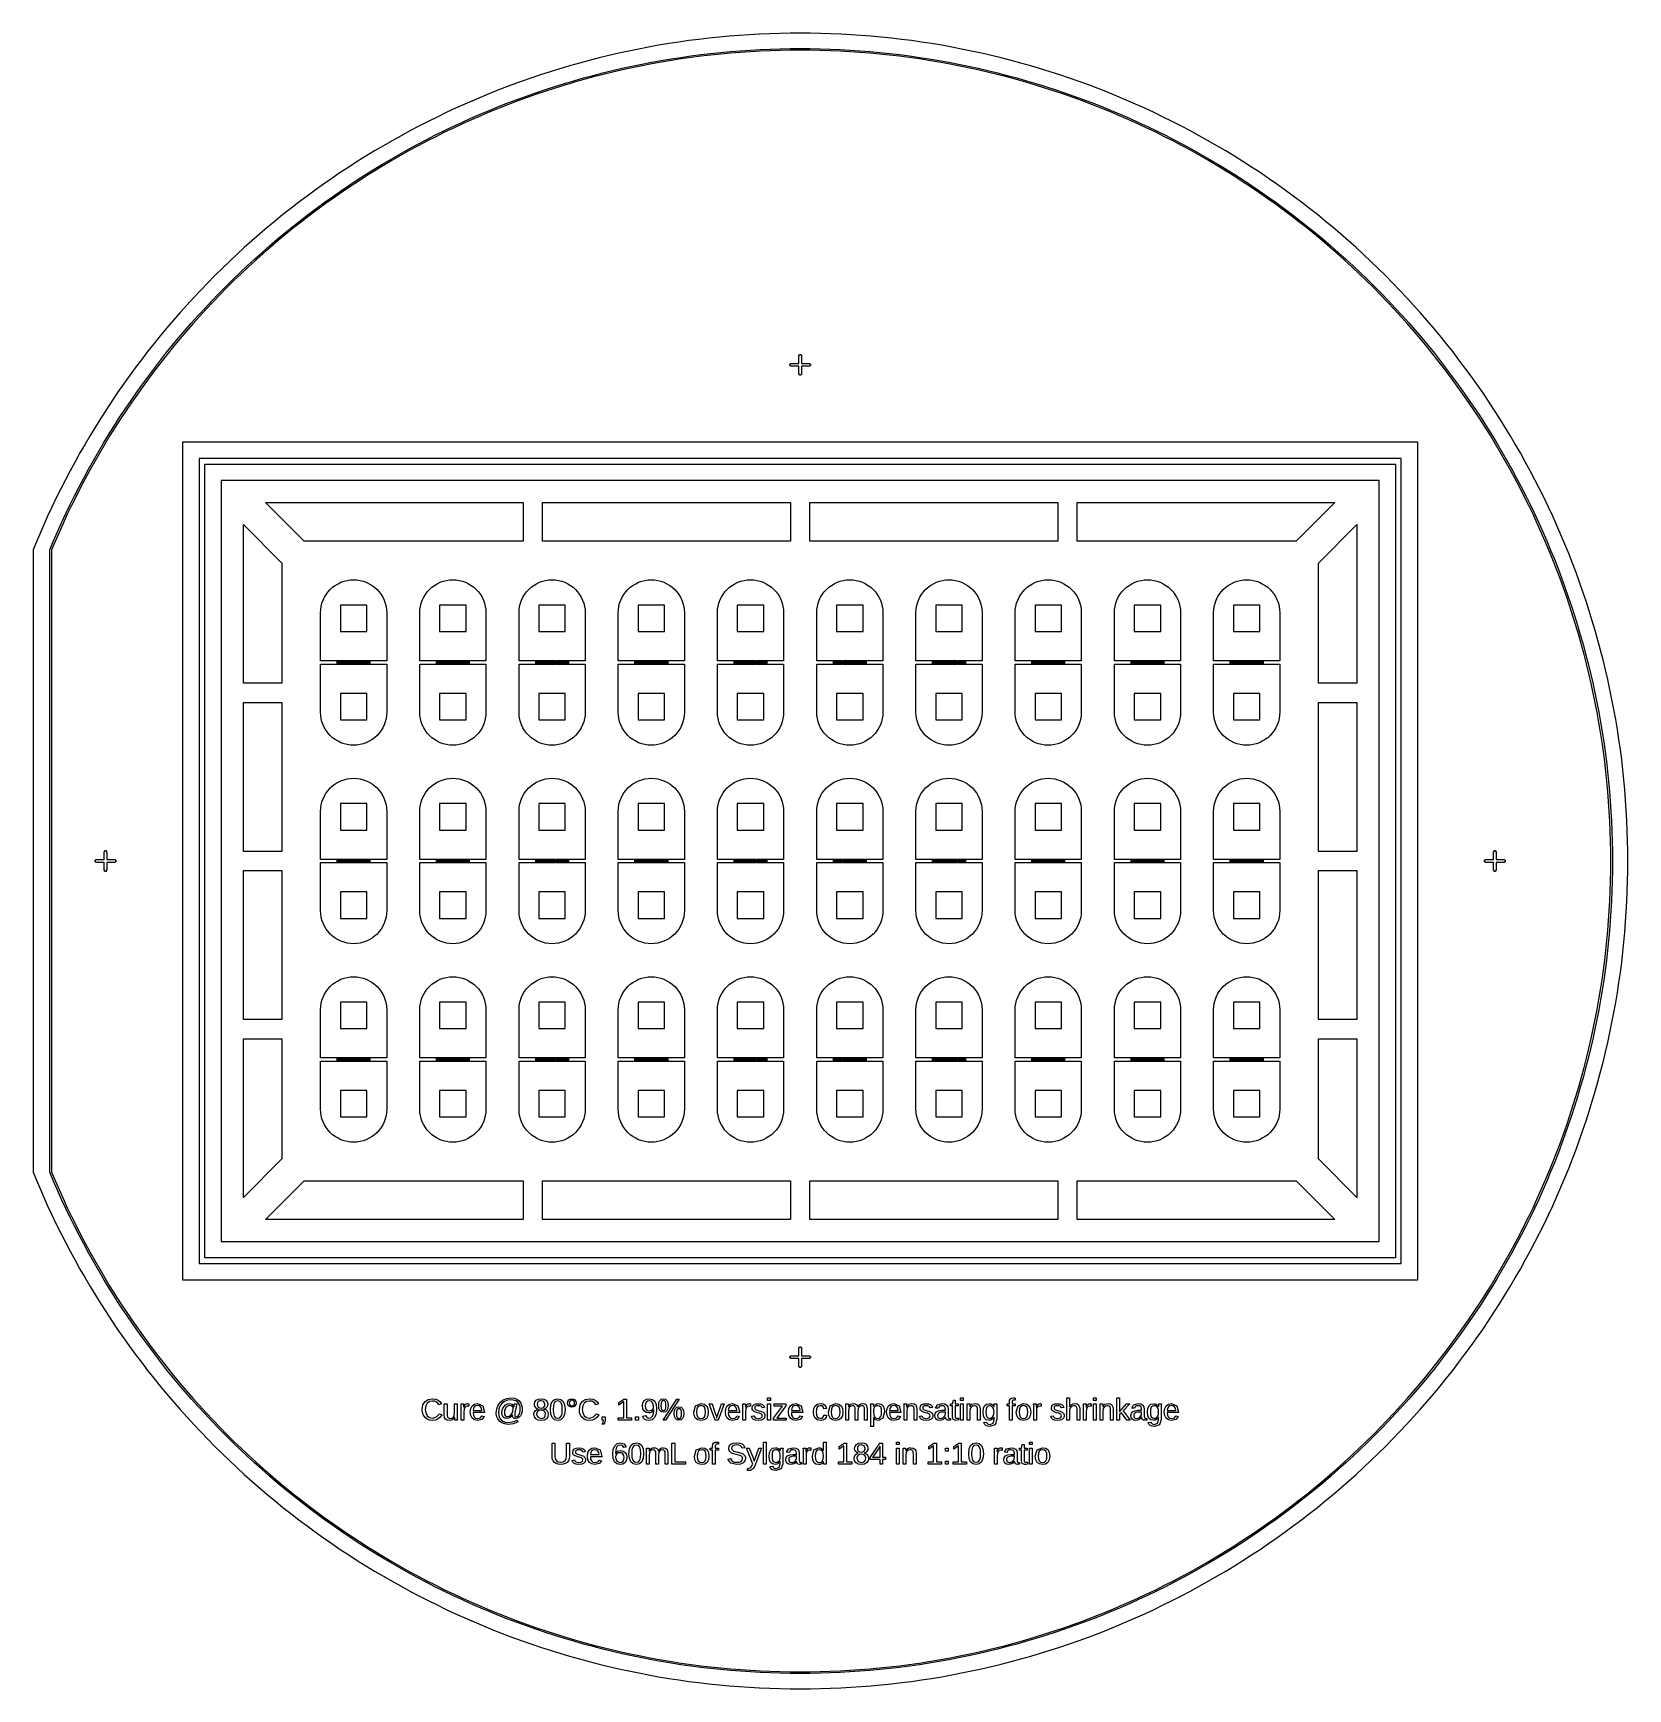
# Model space of a CAD drawing. Extents: x -25 to 122, y -49 to 104.
import ezdxf

# ---------------------------------------------------------------- set-up
doc = ezdxf.new("R2010")
doc.units = 0

msp = doc.modelspace()

# ---------------------------------------------------------------- linework, layer by layer
for p, q in [((30.9306, 102.543), (30.011, 102.354)), ((31.8524, 102.721), (30.9306, 102.543)), ((32.7764, 102.887), (31.8524, 102.721)), ((33.7024, 103.042), (32.7764, 102.887)), ((34.6301, 103.185), (33.7024, 103.042)), ((35.5596, 103.317), (34.6301, 103.185)), ((36.4906, 103.438), (35.5596, 103.317)), ((37.423, 103.547), (36.4906, 103.438)), ((38.3567, 103.645), (37.423, 103.547)), ((39.2915, 103.731), (38.3567, 103.645)), ((40.2273, 103.806), (39.2915, 103.731)), ((41.164, 103.869), (40.2273, 103.806)), ((42.1013, 103.921), (41.164, 103.869)), ((43.0392, 103.961), (42.1013, 103.921)), ((42.1712, 102.498), (43.0917, 102.537)), ((43.9776, 103.99), (43.0392, 103.961)), ((43.0917, 102.537), (44.0126, 102.565)), ((44.9162, 104.007), (43.9776, 103.99)), ((44.0126, 102.565), (44.9337, 102.582)), ((45.855, 104.013), (44.9162, 104.007)), ((44.9337, 102.582), (45.855, 102.588)), ((46.7938, 104.007), (45.855, 104.013)), ((45.855, 102.588), (46.7763, 102.582)), ((46.7763, 102.582), (47.6974, 102.565)), ((47.7324, 103.99), (46.7938, 104.007)), ((47.6974, 102.565), (48.6183, 102.537)), ((48.6707, 103.961), (47.7324, 103.99)), ((48.6183, 102.537), (49.5387, 102.498)), ((49.6087, 103.921), (48.6707, 103.961)), ((50.546, 103.869), (49.6087, 103.921)), ((51.4827, 103.806), (50.546, 103.869)), ((52.4185, 103.731), (51.4827, 103.806)), ((53.3533, 103.645), (52.4185, 103.731)), ((54.287, 103.547), (53.3533, 103.645)), ((55.2194, 103.438), (54.287, 103.547)), ((56.1504, 103.317), (55.2194, 103.438)), ((57.0799, 103.185), (56.1504, 103.317)), ((58.0076, 103.042), (57.0799, 103.185)), ((58.9336, 102.887), (58.0076, 103.042)), ((59.8575, 102.721), (58.9336, 102.887)), ((60.7794, 102.543), (59.8575, 102.721)), ((61.699, 102.354), (60.7794, 102.543)), ((24.5482, 100.986), (23.6482, 100.719)), ((25.4515, 101.242), (24.5482, 100.986)), ((26.3578, 101.487), (25.4515, 101.242)), ((27.267, 101.72), (26.3578, 101.487)), ((28.1791, 101.943), (27.267, 101.72)), ((29.0938, 102.154), (28.1791, 101.943)), ((30.011, 102.354), (29.0938, 102.154)), ((30.3061, 100.96), (31.2086, 101.145)), ((31.2379, 100.998), (30.3372, 100.813)), ((31.2086, 101.145), (32.1133, 101.32)), ((32.1407, 101.172), (31.2379, 100.998)), ((32.1133, 101.32), (33.02, 101.483)), ((33.0457, 101.335), (32.1407, 101.172)), ((33.02, 101.483), (33.9287, 101.635)), ((33.9526, 101.487), (33.0457, 101.335)), ((33.9287, 101.635), (34.8392, 101.775)), ((34.8612, 101.627), (33.9526, 101.487)), ((34.8392, 101.775), (35.7514, 101.905)), ((35.7715, 101.756), (34.8612, 101.627)), ((35.7514, 101.905), (36.665, 102.023)), ((36.6834, 101.875), (35.7715, 101.756)), ((36.665, 102.023), (37.5801, 102.131)), ((37.5966, 101.981), (36.6834, 101.875)), ((37.5801, 102.131), (38.4964, 102.226)), ((38.5111, 102.077), (37.5966, 101.981)), ((38.4964, 102.226), (39.4138, 102.311)), ((39.4266, 102.162), (38.5111, 102.077)), ((39.4138, 102.311), (40.3321, 102.385)), ((40.3432, 102.235), (39.4266, 102.162)), ((40.3321, 102.385), (41.2513, 102.447)), ((41.2605, 102.297), (40.3432, 102.235)), ((41.2513, 102.447), (42.1712, 102.498)), ((42.1786, 102.348), (41.2605, 102.297)), ((43.0972, 102.387), (42.1786, 102.348)), ((44.0163, 102.415), (43.0972, 102.387)), ((44.9356, 102.432), (44.0163, 102.415)), ((45.855, 102.438), (44.9356, 102.432)), ((46.7744, 102.432), (45.855, 102.438)), ((47.6937, 102.415), (46.7744, 102.432)), ((48.6128, 102.387), (47.6937, 102.415)), ((49.5314, 102.348), (48.6128, 102.387)), ((50.4494, 102.297), (49.5314, 102.348)), ((49.5387, 102.498), (50.4586, 102.447)), ((51.3668, 102.235), (50.4494, 102.297)), ((50.4586, 102.447), (51.3779, 102.385)), ((52.2834, 102.162), (51.3668, 102.235)), ((51.3779, 102.385), (52.2962, 102.311)), ((53.1989, 102.077), (52.2834, 102.162)), ((52.2962, 102.311), (53.2136, 102.226)), ((54.1134, 101.981), (53.1989, 102.077)), ((53.2136, 102.226), (54.1299, 102.131)), ((55.0266, 101.875), (54.1134, 101.981)), ((54.1299, 102.131), (55.045, 102.023)), ((55.9384, 101.756), (55.0266, 101.875)), ((55.045, 102.023), (55.9586, 101.905)), ((56.8488, 101.627), (55.9384, 101.756)), ((55.9586, 101.905), (56.8708, 101.775)), ((57.7574, 101.487), (56.8488, 101.627)), ((56.8708, 101.775), (57.7813, 101.635)), ((58.6643, 101.335), (57.7574, 101.487)), ((57.7813, 101.635), (58.69, 101.483)), ((59.5692, 101.172), (58.6643, 101.335)), ((58.69, 101.483), (59.5967, 101.32)), ((60.4721, 100.998), (59.5692, 101.172)), ((59.5967, 101.32), (60.5014, 101.145)), ((61.3728, 100.813), (60.4721, 100.998)), ((60.5014, 101.145), (61.4039, 100.96)), ((62.6162, 102.154), (61.699, 102.354)), ((63.5309, 101.943), (62.6162, 102.154)), ((64.443, 101.72), (63.5309, 101.943)), ((65.3522, 101.487), (64.443, 101.72)), ((66.2585, 101.242), (65.3522, 101.487)), ((67.1617, 100.986), (66.2585, 101.242)), ((68.0618, 100.719), (67.1617, 100.986)), ((20.0829, 99.5411), (19.201, 99.2194)), ((20.9688, 99.8519), (20.0829, 99.5411)), ((21.8584, 100.152), (20.9688, 99.8519)), ((22.7515, 100.441), (21.8584, 100.152)), ((23.6482, 100.719), (22.7515, 100.441)), ((24.0619, 99.3553), (24.9451, 99.6173)), ((24.9869, 99.4732), (24.1054, 99.2117)), ((24.9451, 99.6173), (25.8315, 99.8685)), ((25.8716, 99.7239), (24.9869, 99.4732)), ((25.8315, 99.8685), (26.721, 100.109)), ((26.7592, 99.9637), (25.8716, 99.7239)), ((26.721, 100.109), (27.6133, 100.338)), ((27.6497, 100.193), (26.7592, 99.9637)), ((27.6133, 100.338), (28.5083, 100.556)), ((28.543, 100.411), (27.6497, 100.193)), ((28.5083, 100.556), (29.406, 100.764)), ((29.4388, 100.617), (28.543, 100.411)), ((29.406, 100.764), (30.3061, 100.96)), ((30.3372, 100.813), (29.4388, 100.617)), ((62.2711, 100.617), (61.3728, 100.813)), ((61.4039, 100.96), (62.304, 100.764)), ((63.167, 100.411), (62.2711, 100.617)), ((62.304, 100.764), (63.2017, 100.556)), ((64.0603, 100.193), (63.167, 100.411)), ((63.2017, 100.556), (64.0967, 100.338)), ((64.9508, 99.9637), (64.0603, 100.193)), ((64.0967, 100.338), (64.989, 100.109)), ((65.8384, 99.7239), (64.9508, 99.9637)), ((64.989, 100.109), (65.8784, 99.8685)), ((66.7231, 99.4732), (65.8384, 99.7239)), ((65.8784, 99.8685), (66.7649, 99.6173)), ((67.6046, 99.2117), (66.7231, 99.4732)), ((66.7649, 99.6173), (67.6481, 99.3553)), ((68.9585, 100.441), (68.0618, 100.719)), ((69.8516, 100.152), (68.9585, 100.441)), ((70.7412, 99.8519), (69.8516, 100.152)), ((71.6271, 99.5411), (70.7412, 99.8519)), ((72.509, 99.2194), (71.6271, 99.5411)), ((16.5797, 98.1898), (15.7146, 97.8252)), ((17.4492, 98.5437), (16.5797, 98.1898)), ((18.323, 98.8869), (17.4492, 98.5437)), ((19.201, 99.2194), (18.323, 98.8869)), ((19.6975, 97.8837), (20.563, 98.1994)), ((20.6135, 98.0582), (19.7497, 97.7431)), ((20.563, 98.1994), (21.4323, 98.5045)), ((21.4811, 98.3626), (20.6135, 98.0582)), ((21.4323, 98.5045), (22.3053, 98.7988)), ((22.3524, 98.6564), (21.4811, 98.3626)), ((22.3053, 98.7988), (23.1819, 99.0824)), ((23.2272, 98.9394), (22.3524, 98.6564)), ((23.1819, 99.0824), (24.0619, 99.3553)), ((24.1054, 99.2117), (23.2272, 98.9394)), ((68.4828, 98.9394), (67.6046, 99.2117)), ((67.6481, 99.3553), (68.5281, 99.0824)), ((69.3576, 98.6564), (68.4828, 98.9394)), ((68.5281, 99.0824), (69.4046, 98.7988)), ((70.2289, 98.3626), (69.3576, 98.6564)), ((69.4046, 98.7988), (70.2777, 98.5045)), ((71.0965, 98.0582), (70.2289, 98.3626)), ((70.2777, 98.5045), (71.147, 98.1994)), ((71.9603, 97.7431), (71.0965, 98.0582)), ((71.147, 98.1994), (72.0125, 97.8837)), ((73.387, 98.8869), (72.509, 99.2194)), ((74.2608, 98.5437), (73.387, 98.8869)), ((75.1303, 98.1898), (74.2608, 98.5437)), ((75.9954, 97.8252), (75.1303, 98.1898)), ((13.147, 96.6682), (12.3009, 96.2616)), ((13.9981, 97.0643), (13.147, 96.6682)), ((14.854, 97.45), (13.9981, 97.0643)), ((15.7146, 97.8252), (14.854, 97.45)), ((15.4315, 96.1473), (16.276, 96.5155)), ((16.276, 96.5155), (17.125, 96.8732)), ((17.1824, 96.7346), (16.3351, 96.3776)), ((17.125, 96.8732), (17.9784, 97.2206)), ((18.0341, 97.0813), (17.1824, 96.7346)), ((17.9784, 97.2206), (18.8359, 97.5574)), ((18.8899, 97.4175), (18.0341, 97.0813)), ((18.8359, 97.5574), (19.6975, 97.8837)), ((19.7497, 97.7431), (18.8899, 97.4175)), ((72.8201, 97.4175), (71.9603, 97.7431)), ((72.0125, 97.8837), (72.8741, 97.5574)), ((73.6759, 97.0813), (72.8201, 97.4175)), ((72.8741, 97.5574), (73.7316, 97.2206)), ((74.5275, 96.7346), (73.6759, 97.0813)), ((73.7316, 97.2206), (74.5849, 96.8732)), ((75.3748, 96.3776), (74.5275, 96.7346)), ((74.5849, 96.8732), (75.4339, 96.5155)), ((75.4339, 96.5155), (76.2785, 96.1473)), ((76.856, 97.45), (75.9954, 97.8252)), ((77.7119, 97.0643), (76.856, 97.45)), ((78.563, 96.6682), (77.7119, 97.0643)), ((79.4091, 96.2616), (78.563, 96.6682)), ((9.79315, 94.98), (8.96794, 94.5323)), ((10.6238, 95.4174), (9.79315, 94.98)), ((11.4597, 95.8446), (10.6238, 95.4174)), ((12.3009, 96.2616), (11.4597, 95.8446)), ((12.1004, 94.5718), (12.9259, 94.981)), ((12.9259, 94.981), (13.7563, 95.38)), ((13.8204, 95.2444), (12.9917, 94.8462)), ((13.7563, 95.38), (14.5916, 95.7688)), ((14.654, 95.6324), (13.8204, 95.2444)), ((14.5916, 95.7688), (15.4315, 96.1473)), ((15.4923, 96.0101), (14.654, 95.6324)), ((16.3351, 96.3776), (15.4923, 96.0101)), ((76.2177, 96.0101), (75.3748, 96.3776)), ((77.056, 95.6324), (76.2177, 96.0101)), ((76.2785, 96.1473), (77.1184, 95.7688)), ((77.8896, 95.2444), (77.056, 95.6324)), ((77.1184, 95.7688), (77.9537, 95.38)), ((78.7183, 94.8462), (77.8896, 95.2444)), ((77.9537, 95.38), (78.7841, 94.981)), ((78.7841, 94.981), (79.6096, 94.5718)), ((80.2503, 95.8446), (79.4091, 96.2616)), ((81.0862, 95.4174), (80.2503, 95.8446)), ((81.9168, 94.98), (81.0862, 95.4174)), ((82.7421, 94.5323), (81.9168, 94.98)), ((7.33432, 93.6069), (6.52614, 93.1292)), ((8.14828, 94.0746), (7.33432, 93.6069)), ((8.96794, 94.5323), (8.14828, 94.0746)), ((9.65506, 93.284), (10.4649, 93.7232)), ((10.5356, 93.5909), (9.72739, 93.1525)), ((10.4649, 93.7232), (11.2801, 94.1525)), ((11.3491, 94.0194), (10.5356, 93.5909)), ((11.2801, 94.1525), (12.1004, 94.5718)), ((12.1679, 94.4378), (11.3491, 94.0194)), ((12.9917, 94.8462), (12.1679, 94.4378)), ((79.5421, 94.4378), (78.7183, 94.8462)), ((80.3609, 94.0194), (79.5421, 94.4378)), ((79.6096, 94.5718), (80.4299, 94.1525)), ((81.1744, 93.5909), (80.3609, 94.0194)), ((80.4299, 94.1525), (81.2451, 93.7232)), ((81.9826, 93.1525), (81.1744, 93.5909)), ((81.2451, 93.7232), (82.0549, 93.284)), ((83.5617, 94.0746), (82.7421, 94.5323)), ((84.3757, 93.6069), (83.5617, 94.0746)), ((85.1839, 93.1292), (84.3757, 93.6069)), ((4.92769, 92.1443), (4.13763, 91.6372)), ((5.72389, 92.6416), (4.92769, 92.1443)), ((6.52614, 93.1292), (5.72389, 92.6416)), ((6.47144, 91.4285), (7.25874, 91.907)), ((7.25874, 91.907), (8.05186, 92.3757)), ((8.1274, 92.2462), (7.33585, 91.7783)), ((8.05186, 92.3757), (8.85066, 92.8348)), ((8.92461, 92.7043), (8.1274, 92.2462)), ((8.85066, 92.8348), (9.65506, 93.284)), ((9.72739, 93.1525), (8.92461, 92.7043)), ((82.7854, 92.7043), (81.9826, 93.1525)), ((82.0549, 93.284), (82.8593, 92.8348)), ((83.5826, 92.2462), (82.7854, 92.7043)), ((82.8593, 92.8348), (83.6581, 92.3757)), ((84.3741, 91.7783), (83.5826, 92.2462)), ((83.6581, 92.3757), (84.4512, 91.907)), ((84.4512, 91.907), (85.2386, 91.4285)), ((85.9861, 92.6416), (85.1839, 93.1292)), ((86.7823, 92.1443), (85.9861, 92.6416)), ((87.5724, 91.6372), (86.7823, 92.1443)), ((2.57652, 90.5941), (1.80568, 90.0582)), ((3.35388, 91.1204), (2.57652, 90.5941)), ((4.13763, 91.6372), (3.35388, 91.1204)), ((4.14557, 89.9356), (4.91473, 90.4427)), ((4.99652, 90.317), (4.2289, 89.8108)), ((4.91473, 90.4427), (5.69005, 90.9404)), ((5.77031, 90.8136), (4.99652, 90.317)), ((5.69005, 90.9404), (6.47144, 91.4285)), ((6.55013, 91.3008), (5.77031, 90.8136)), ((7.33585, 91.7783), (6.55013, 91.3008)), ((85.1599, 91.3008), (84.3741, 91.7783)), ((85.9397, 90.8136), (85.1599, 91.3008)), ((85.2386, 91.4285), (86.0199, 90.9404)), ((86.7135, 90.317), (85.9397, 90.8136)), ((86.0199, 90.9404), (86.7953, 90.4427)), ((87.4811, 89.8108), (86.7135, 90.317)), ((86.7953, 90.4427), (87.5644, 89.9356)), ((88.3561, 91.1204), (87.5724, 91.6372)), ((89.1335, 90.5941), (88.3561, 91.1204)), ((89.9043, 90.0582), (89.1335, 90.5941)), ((0.28401, 88.9584), (-0.46658, 88.3945)), ((1.04146, 89.513), (0.28401, 88.9584)), ((1.80568, 90.0582), (1.04146, 89.513)), ((1.87622, 88.358), (2.62621, 88.8932)), ((2.71257, 88.7705), (1.9641, 88.2365)), ((2.62621, 88.8932), (3.38269, 89.419)), ((3.46754, 89.2953), (2.71257, 88.7705)), ((3.38269, 89.419), (4.14557, 89.9356)), ((4.2289, 89.8108), (3.46754, 89.2953)), ((88.2424, 89.2953), (87.4811, 89.8108)), ((87.5644, 89.9356), (88.3273, 89.419)), ((88.9974, 88.7705), (88.2424, 89.2953)), ((88.3273, 89.419), (89.0838, 88.8932)), ((89.7459, 88.2365), (88.9974, 88.7705)), ((89.0838, 88.8932), (89.8338, 88.358)), ((90.6685, 89.513), (89.9043, 90.0582)), ((91.426, 88.9584), (90.6685, 89.513)), ((92.1766, 88.3945), (91.426, 88.9584)), ((-1.94673, 87.2394), (-2.67607, 86.6483)), ((-1.21021, 87.8215), (-1.94673, 87.2394)), ((-0.46658, 88.3945), (-1.21021, 87.8215)), ((-0.3335, 86.6981), (0.39626, 87.2604)), ((0.39626, 87.2604), (1.13287, 87.8138)), ((1.22223, 87.6933), (0.48709, 87.1411)), ((1.13287, 87.8138), (1.87622, 88.358)), ((1.9641, 88.2365), (1.22223, 87.6933)), ((90.4878, 87.6933), (89.7459, 88.2365)), ((89.8338, 88.358), (90.5771, 87.8138)), ((91.2229, 87.1411), (90.4878, 87.6933)), ((90.5771, 87.8138), (91.3137, 87.2604)), ((91.3137, 87.2604), (92.0435, 86.6981)), ((92.9202, 87.8215), (92.1766, 88.3945)), ((93.6567, 87.2394), (92.9202, 87.8215)), ((94.3861, 86.6483), (93.6567, 87.2394)), ((-3.3981, 86.0483), (-4.1127, 85.4395)), ((-2.67607, 86.6483), (-3.3981, 86.0483)), ((-1.77206, 85.5467), (-1.0563, 86.1268)), ((-0.96259, 86.0097), (-1.6769, 85.4308)), ((-1.0563, 86.1268), (-0.3335, 86.6981)), ((-0.24121, 86.5798), (-0.96259, 86.0097)), ((0.48709, 87.1411), (-0.24121, 86.5798)), ((91.9512, 86.5798), (91.2229, 87.1411)), ((92.6726, 86.0097), (91.9512, 86.5798)), ((92.0435, 86.6981), (92.7663, 86.1268)), ((93.3869, 85.4308), (92.6726, 86.0097)), ((92.7663, 86.1268), (93.4821, 85.5467)), ((95.1081, 86.0483), (94.3861, 86.6483)), ((95.8227, 85.4395), (95.1081, 86.0483)), ((-5.51924, 84.1957), (-6.21095, 83.561)), ((-4.81979, 84.8219), (-5.51924, 84.1957)), ((-4.1127, 85.4395), (-4.81979, 84.8219)), ((-3.87585, 83.7544), (-3.18193, 84.3604)), ((-3.08395, 84.2469), (-3.77649, 83.642)), ((-3.18193, 84.3604), (-2.48064, 84.9579)), ((-2.38406, 84.8431), (-3.08395, 84.2469)), ((-2.48064, 84.9579), (-1.77206, 85.5467)), ((-1.6769, 85.4308), (-2.38406, 84.8431)), ((94.0941, 84.8431), (93.3869, 85.4308)), ((93.4821, 85.5467), (94.1906, 84.9579)), ((94.794, 84.2469), (94.0941, 84.8431)), ((94.1906, 84.9579), (94.8919, 84.3604)), ((95.4865, 83.642), (94.794, 84.2469)), ((94.8919, 84.3604), (95.5859, 83.7544)), ((96.5298, 84.8219), (95.8227, 85.4395)), ((97.2292, 84.1957), (96.5298, 84.8219)), ((97.921, 83.561), (97.2292, 84.1957)), ((-6.89484, 82.9179), (-7.57077, 82.2664)), ((-6.21095, 83.561), (-6.89484, 82.9179)), ((-5.2411, 82.517), (-4.56227, 83.1399)), ((-4.46153, 83.0287), (-5.13901, 82.4071)), ((-4.56227, 83.1399), (-3.87585, 83.7544)), ((-3.77649, 83.642), (-4.46153, 83.0287)), ((96.1715, 83.0287), (95.4865, 83.642)), ((95.5859, 83.7544), (96.2723, 83.1399)), ((96.849, 82.4071), (96.1715, 83.0287)), ((96.2723, 83.1399), (96.9511, 82.517)), ((98.6048, 82.9179), (97.921, 83.561)), ((99.2808, 82.2664), (98.6048, 82.9179)), ((-8.23865, 81.6066), (-8.89839, 80.9388)), ((-7.57077, 82.2664), (-8.23865, 81.6066)), ((-7.23102, 80.599), (-6.57558, 81.2465)), ((-6.47083, 81.1391), (-7.12495, 80.493)), ((-6.57558, 81.2465), (-5.91225, 81.8858)), ((-5.80881, 81.7772), (-6.47083, 81.1391)), ((-5.91225, 81.8858), (-5.2411, 82.517)), ((-5.13901, 82.4071), (-5.80881, 81.7772)), ((97.5188, 81.7772), (96.849, 82.4071)), ((96.9511, 82.517), (97.6223, 81.8858)), ((98.1808, 81.1391), (97.5188, 81.7772)), ((97.6223, 81.8858), (98.2856, 81.2465)), ((98.835, 80.493), (98.1808, 81.1391)), ((98.2856, 81.2465), (98.941, 80.599)), ((99.9487, 81.6066), (99.2808, 82.2664)), ((100.608, 80.9388), (99.9487, 81.6066)), ((-10.193, 79.5789), (-10.8277, 78.8872)), ((-9.54988, 80.2628), (-10.193, 79.5789)), ((-8.89839, 80.9388), (-9.54988, 80.2628)), ((-8.51784, 79.2802), (-7.87848, 79.9436)), ((-7.77112, 79.8388), (-8.40919, 79.1768)), ((-7.87848, 79.9436), (-7.23102, 80.599)), ((-7.12495, 80.493), (-7.77112, 79.8388)), ((99.4811, 79.8388), (98.835, 80.493)), ((98.941, 80.599), (99.5885, 79.9436)), ((100.119, 79.1768), (99.4811, 79.8388)), ((99.5885, 79.9436), (100.228, 79.2802)), ((101.26, 80.2628), (100.608, 80.9388)), ((101.903, 79.5789), (101.26, 80.2628)), ((102.538, 78.8872), (101.903, 79.5789)), ((-11.4539, 78.1878), (-12.0715, 77.4807)), ((-10.8277, 78.8872), (-11.4539, 78.1878)), ((-9.7719, 77.9303), (-9.149, 78.6091)), ((-9.03911, 78.507), (-9.66075, 77.8295)), ((-9.149, 78.6091), (-8.51784, 79.2802)), ((-8.40919, 79.1768), (-9.03911, 78.507)), ((100.749, 78.507), (100.119, 79.1768)), ((100.228, 79.2802), (100.859, 78.6091)), ((101.371, 77.8295), (100.749, 78.507)), ((100.859, 78.6091), (101.482, 77.9303)), ((103.164, 78.1878), (102.538, 78.8872)), ((103.781, 77.4807), (103.164, 78.1878)), ((-12.6803, 76.7661), (-13.2803, 76.0441)), ((-12.0715, 77.4807), (-12.6803, 76.7661)), ((-11.5899, 75.8486), (-10.9924, 76.5499)), ((-10.9924, 76.5499), (-10.3864, 77.2439)), ((-10.274, 77.1445), (-10.8789, 76.452)), ((-10.3864, 77.2439), (-9.7719, 77.9303)), ((-9.66075, 77.8295), (-10.274, 77.1445)), ((101.984, 77.1445), (101.371, 77.8295)), ((101.482, 77.9303), (102.096, 77.2439)), ((102.589, 76.452), (101.984, 77.1445)), ((102.096, 77.2439), (102.702, 76.5499)), ((102.702, 76.5499), (103.3, 75.8486)), ((104.39, 76.7661), (103.781, 77.4807)), ((104.99, 76.0441), (104.39, 76.7661)), ((-13.8714, 75.3147), (-14.4535, 74.5782)), ((-13.2803, 76.0441), (-13.8714, 75.3147)), ((-12.7588, 74.4243), (-12.1787, 75.1401)), ((-12.0628, 75.0449), (-12.6417, 74.3306)), ((-12.1787, 75.1401), (-11.5899, 75.8486)), ((-11.4751, 75.7521), (-12.0628, 75.0449)), ((-10.8789, 76.452), (-11.4751, 75.7521)), ((103.185, 75.7521), (102.589, 76.452)), ((103.773, 75.0449), (103.185, 75.7521)), ((103.3, 75.8486), (103.889, 75.1401)), ((104.352, 74.3306), (103.773, 75.0449)), ((103.889, 75.1401), (104.469, 74.4243)), ((105.581, 75.3147), (104.99, 76.0441)), ((106.163, 74.5782), (105.581, 75.3147)), ((-15.0265, 73.8346), (-15.5904, 73.084)), ((-14.4535, 74.5782), (-15.0265, 73.8346)), ((-13.8924, 72.9717), (-13.3301, 73.7015)), ((-13.2118, 73.6092), (-13.7731, 72.8809)), ((-13.3301, 73.7015), (-12.7588, 74.4243)), ((-12.6417, 74.3306), (-13.2118, 73.6092)), ((44.9634, 73.4317), (44.9634, 73.4954)), ((44.9634, 73.4954), (45.7276, 73.4954)), ((45.7276, 73.4954), (45.7276, 74.2596)), ((45.7276, 74.2596), (45.7913, 74.2596)), ((45.7913, 74.2596), (45.7913, 74.3233)), ((45.7913, 74.3233), (45.9187, 74.3233)), ((45.9187, 74.3233), (45.9187, 74.2596)), ((45.9187, 74.2596), (45.9824, 74.2596)), ((45.9824, 74.2596), (45.9824, 73.4954)), ((45.9824, 73.4954), (46.7466, 73.4954)), ((46.7466, 73.4954), (46.7466, 73.4317)), ((104.922, 73.6092), (104.352, 74.3306)), ((104.469, 74.4243), (105.04, 73.7015)), ((105.483, 72.8809), (104.922, 73.6092)), ((105.04, 73.7015), (105.602, 72.9717)), ((106.737, 73.8346), (106.163, 74.5782)), ((107.3, 73.084), (106.737, 73.8346)), ((-16.145, 72.3265), (-16.6902, 71.5623)), ((-15.5904, 73.084), (-16.145, 72.3265)), ((-14.9901, 71.4918), (-14.4458, 72.2351)), ((-14.3253, 72.1458), (-14.8685, 71.4039)), ((-14.4458, 72.2351), (-13.8924, 72.9717)), ((-13.7731, 72.8809), (-14.3253, 72.1458)), ((44.8997, 73.3043), (44.8997, 73.4317)), ((44.8997, 73.4317), (44.9634, 73.4317)), ((44.9634, 73.3043), (44.8997, 73.3043)), ((44.9634, 73.2406), (44.9634, 73.3043)), ((45.7276, 73.2406), (44.9634, 73.2406)), ((45.7276, 72.4764), (45.7276, 73.2406)), ((45.7913, 72.4764), (45.7276, 72.4764)), ((45.7913, 72.4127), (45.7913, 72.4764)), ((45.9187, 72.4127), (45.7913, 72.4127)), ((45.9824, 72.4764), (45.9187, 72.4764)), ((45.9187, 72.4764), (45.9187, 72.4127)), ((46.7466, 73.2406), (45.9824, 73.2406)), ((45.9824, 73.2406), (45.9824, 72.4764)), ((46.7466, 73.4317), (46.8103, 73.4317)), ((46.8103, 73.3043), (46.7466, 73.3043)), ((46.7466, 73.3043), (46.7466, 73.2406)), ((46.8103, 73.4317), (46.8103, 73.3043)), ((106.035, 72.1458), (105.483, 72.8809)), ((105.602, 72.9717), (106.156, 72.2351)), ((106.578, 71.4039), (106.035, 72.1458)), ((106.156, 72.2351), (106.7, 71.4918)), ((107.855, 72.3265), (107.3, 73.084)), ((108.4, 71.5623), (107.855, 72.3265)), ((-17.2261, 70.7915), (-17.7524, 70.0141)), ((-16.6902, 71.5623), (-17.2261, 70.7915)), ((-16.051, 69.9853), (-15.5252, 70.7418)), ((-15.4025, 70.6554), (-15.9273, 69.9004)), ((-15.5252, 70.7418), (-14.9901, 71.4918)), ((-14.8685, 71.4039), (-15.4025, 70.6554)), ((107.113, 70.6554), (106.578, 71.4039)), ((106.7, 71.4918), (107.235, 70.7418)), ((107.637, 69.9004), (107.113, 70.6554)), ((107.235, 70.7418), (107.761, 69.9853)), ((108.936, 70.7915), (108.4, 71.5623)), ((109.462, 70.0141), (108.936, 70.7915)), ((-18.2692, 69.2303), (-18.7763, 68.4403)), ((-17.7524, 70.0141), (-18.2692, 69.2303)), ((-17.0747, 68.4532), (-16.5676, 69.2224)), ((-16.4428, 69.1391), (-16.949, 68.3715)), ((-16.5676, 69.2224), (-16.051, 69.9853)), ((-15.9273, 69.9004), (-16.4428, 69.1391)), ((108.153, 69.1391), (107.637, 69.9004)), ((107.761, 69.9853), (108.278, 69.2224)), ((108.659, 68.3715), (108.153, 69.1391)), ((108.278, 69.2224), (108.785, 68.4532)), ((109.979, 69.2303), (109.462, 70.0141)), ((110.486, 68.4403), (109.979, 69.2303)), ((-19.2737, 67.6441), (-19.7612, 66.8418)), ((-18.7763, 68.4403), (-19.2737, 67.6441)), ((-18.0605, 66.8965), (-17.5724, 67.6779)), ((-17.4456, 67.5977), (-17.9328, 66.8179)), ((-17.5724, 67.6779), (-17.0747, 68.4532)), ((-16.949, 68.3715), (-17.4456, 67.5977)), ((109.156, 67.5977), (108.659, 68.3715)), ((108.785, 68.4532), (109.282, 67.6779)), ((109.643, 66.8179), (109.156, 67.5977)), ((109.282, 67.6779), (109.77, 66.8965)), ((110.984, 67.6441), (110.486, 68.4403)), ((111.471, 66.8418), (110.984, 67.6441)), ((-20.2389, 66.0337), (-20.7066, 65.2197)), ((-19.7612, 66.8418), (-20.2389, 66.0337)), ((-19.0078, 65.3161), (-18.539, 66.1092)), ((-18.4103, 66.0321), (-18.8782, 65.2406)), ((-18.539, 66.1092), (-18.0605, 66.8965)), ((-17.9328, 66.8179), (-18.4103, 66.0321)), ((-11.209, -11.209), (-11.209, 66.235)), ((-11.209, 66.235), (102.919, 66.235)), ((102.919, 66.235), (102.919, -11.209)), ((110.12, 66.0321), (109.643, 66.8179)), ((109.77, 66.8965), (110.249, 66.1092)), ((110.588, 65.2406), (110.12, 66.0321)), ((110.249, 66.1092), (110.718, 65.3161)), ((111.949, 66.0337), (111.471, 66.8418)), ((112.417, 65.2197), (111.949, 66.0337)), ((-21.1644, 64.4), (-21.612, 63.5748)), ((-20.7066, 65.2197), (-21.1644, 64.4)), ((-19.916, 63.7129), (-19.4668, 64.5173)), ((-19.3363, 64.4434), (-19.7845, 63.6406)), ((-19.4668, 64.5173), (-19.0078, 65.3161)), ((-18.8782, 65.2406), (-19.3363, 64.4434)), ((101.39, 64.7065), (-9.6805, 64.7065)), ((-9.6805, 64.7065), (-9.6805, -9.6805)), ((101.39, -9.6805), (101.39, 64.7065)), ((111.046, 64.4434), (110.588, 65.2406)), ((110.718, 65.3161), (111.177, 64.5173)), ((111.495, 63.6406), (111.046, 64.4434)), ((111.177, 64.5173), (111.626, 63.7129)), ((112.874, 64.4), (112.417, 65.2197)), ((113.322, 63.5748), (112.874, 64.4)), ((-22.0494, 62.7442), (-22.4766, 61.9082)), ((-21.612, 63.5748), (-22.0494, 62.7442)), ((-20.7845, 62.0879), (-20.3552, 62.9031)), ((-20.2229, 62.8324), (-20.6514, 62.0188)), ((-20.3552, 62.9031), (-19.916, 63.7129)), ((-19.7845, 63.6406), (-20.2229, 62.8324)), ((-9.17099, -9.17099), (-9.17099, 64.197)), ((-9.17099, 64.197), (100.881, 64.197)), ((100.881, 64.197), (100.881, -9.17099)), ((111.933, 62.8324), (111.495, 63.6406)), ((111.626, 63.7129), (112.065, 62.9031)), ((112.361, 62.0188), (111.933, 62.8324)), ((112.065, 62.9031), (112.495, 62.0879)), ((113.759, 62.7442), (113.322, 63.5748)), ((114.187, 61.9082), (113.759, 62.7442)), ((-22.4766, 61.9082), (-22.8936, 61.0671)), ((-21.613, 60.4421), (-21.2038, 61.2675)), ((-21.0698, 61.2001), (-21.4782, 60.3763)), ((-21.2038, 61.2675), (-20.7845, 62.0879)), ((-20.6514, 62.0188), (-21.0698, 61.2001)), ((99.3525, 62.6685), (-7.64249, 62.6685)), ((-7.64249, 62.6685), (-7.64249, -7.64249)), ((99.3525, -7.64249), (99.3525, 62.6685)), ((112.78, 61.2001), (112.361, 62.0188)), ((112.495, 62.0879), (112.914, 61.2675)), ((113.188, 60.3763), (112.78, 61.2001)), ((112.914, 61.2675), (113.323, 60.4421)), ((114.604, 61.0671), (114.187, 61.9082)), ((-23.3002, 60.2209), (-23.6963, 59.3698)), ((-22.8936, 61.0671), (-23.3002, 60.2209)), ((-22.012, 59.6117), (-21.613, 60.4421)), ((-21.4782, 60.3763), (-21.8764, 59.5475)), ((0, 57.064), (-3.5665, 60.6305)), ((-3.5665, 60.6305), (20.2526, 60.6305)), ((20.2526, 60.6305), (20.2526, 57.064)), ((22.0359, 57.064), (22.0359, 60.6305)), ((22.0359, 60.6305), (44.9634, 60.6305)), ((44.9634, 60.6305), (44.9634, 57.064)), ((46.7466, 57.064), (46.7466, 60.6305)), ((46.7466, 60.6305), (69.6741, 60.6305)), ((69.6741, 60.6305), (69.6741, 57.064)), ((71.4574, 57.064), (71.4574, 60.6305)), ((71.4574, 60.6305), (95.2765, 60.6305)), ((95.2765, 60.6305), (91.71, 57.064)), ((113.586, 59.5475), (113.188, 60.3763)), ((113.323, 60.4421), (113.722, 59.6117)), ((115.01, 60.2209), (114.604, 61.0671)), ((115.406, 59.3698), (115.01, 60.2209)), ((-24.082, 58.5139), (-24.4572, 57.6534)), ((-23.6963, 59.3698), (-24.082, 58.5139)), ((-22.7793, 57.9365), (-22.4008, 58.7764)), ((-22.2644, 58.714), (-22.6422, 57.8757)), ((-22.4008, 58.7764), (-22.012, 59.6117)), ((-21.8764, 59.5475), (-22.2644, 58.714)), ((-5.60449, 43.9444), (-5.60449, 58.5925)), ((-5.60449, 58.5925), (-2.03799, 55.026)), ((93.748, 55.026), (97.3145, 58.5925)), ((97.3145, 58.5925), (97.3145, 43.9444)), ((113.974, 58.714), (113.586, 59.5475)), ((113.722, 59.6117), (114.111, 58.7764)), ((114.352, 57.8757), (113.974, 58.714)), ((114.111, 58.7764), (114.489, 57.9365)), ((115.792, 58.5139), (115.406, 59.3698)), ((116.167, 57.6534), (115.792, 58.5139)), ((-24.8218, 56.7883), (-25.0371, 56.2593)), ((-24.4572, 57.6534), (-24.8218, 56.7883)), ((-23.4969, 56.2626), (-23.1475, 57.0919)), ((-23.0096, 57.0328), (-23.3345, 56.2618)), ((-23.1475, 57.0919), (-22.7793, 57.9365)), ((-22.6422, 57.8757), (-23.0096, 57.0328)), ((20.2526, 57.064), (0, 57.064)), ((44.9634, 57.064), (22.0359, 57.064)), ((69.6741, 57.064), (46.7466, 57.064)), ((91.71, 57.064), (71.4574, 57.064)), ((114.72, 57.0328), (114.352, 57.8757)), ((114.489, 57.9365), (114.857, 57.0919)), ((115.077, 56.1855), (114.72, 57.0328)), ((114.857, 57.0919), (115.215, 56.2429)), ((116.532, 56.7883), (116.167, 57.6534)), ((116.886, 55.9187), (116.532, 56.7883)), ((-25.0371, 56.2593), (-25.0371, -1.23334)), ((-23.4969, -1.23666), (-23.4969, 56.2626)), ((-23.3345, 56.2618), (-23.3345, -1.23579)), ((115.423, 55.3339), (115.077, 56.1855)), ((115.215, 56.2429), (115.563, 55.3896)), ((115.759, 54.4781), (115.423, 55.3339)), ((115.563, 55.3896), (115.899, 54.5321)), ((117.229, 55.045), (116.886, 55.9187)), ((-2.03799, 55.026), (-2.03799, 43.9444)), ((93.748, 43.9444), (93.748, 55.026)), ((116.085, 53.6183), (115.759, 54.4781)), ((115.899, 54.5321), (116.226, 53.6705)), ((116.4, 52.7545), (116.085, 53.6183)), ((116.226, 53.6705), (116.541, 52.805)), ((117.561, 54.167), (117.229, 55.045)), ((117.883, 53.285), (117.561, 54.167)), ((1.88947, 51.8815), (2.0437, 52.1389)), ((2.0437, 52.1389), (2.2224, 52.3798)), ((2.2224, 52.3798), (2.42387, 52.6021)), ((2.42387, 52.6021), (2.64616, 52.8036)), ((2.64616, 52.8036), (2.88712, 52.9823)), ((2.88712, 52.9823), (3.14444, 53.1365)), ((3.14444, 53.1365), (3.41563, 53.2648)), ((3.41563, 53.2648), (3.69809, 53.3659)), ((3.69809, 53.3659), (3.98911, 53.4388)), ((3.98911, 53.4388), (4.28587, 53.4828)), ((4.28587, 53.4828), (4.58549, 53.4975)), ((4.58549, 53.4975), (4.88512, 53.4828)), ((4.88512, 53.4828), (5.18188, 53.4388)), ((5.18188, 53.4388), (5.47289, 53.3659)), ((5.47289, 53.3659), (5.75534, 53.2648)), ((5.75534, 53.2648), (6.02655, 53.1365)), ((6.02655, 53.1365), (6.28386, 52.9823)), ((6.28386, 52.9823), (6.52483, 52.8036)), ((6.52483, 52.8036), (6.7471, 52.6021)), ((6.7471, 52.6021), (6.94858, 52.3798)), ((6.94858, 52.3798), (7.12729, 52.1389)), ((7.12729, 52.1389), (7.28151, 51.8815)), ((11.0605, 51.8815), (11.2147, 52.1389)), ((11.2147, 52.1389), (11.3934, 52.3798)), ((11.3934, 52.3798), (11.5949, 52.6021)), ((11.5949, 52.6021), (11.8172, 52.8036)), ((11.8172, 52.8036), (12.0581, 52.9823)), ((12.0581, 52.9823), (12.3154, 53.1365)), ((12.3154, 53.1365), (12.5866, 53.2648)), ((12.5866, 53.2648), (12.8691, 53.3659)), ((12.8691, 53.3659), (13.1601, 53.4388)), ((13.1601, 53.4388), (13.4569, 53.4828)), ((13.4569, 53.4828), (13.7565, 53.4975)), ((13.7565, 53.4975), (14.0561, 53.4828)), ((14.0561, 53.4828), (14.3529, 53.4388)), ((14.3529, 53.4388), (14.6439, 53.3659)), ((14.6439, 53.3659), (14.9263, 53.2648)), ((14.9263, 53.2648), (15.1975, 53.1365)), ((15.1975, 53.1365), (15.4549, 52.9823)), ((15.4549, 52.9823), (15.6958, 52.8036)), ((15.6958, 52.8036), (15.9181, 52.6021)), ((15.9181, 52.6021), (16.1196, 52.3798)), ((16.1196, 52.3798), (16.2983, 52.1389)), ((16.2983, 52.1389), (16.4525, 51.8815)), ((20.2315, 51.8815), (20.3857, 52.1389)), ((20.3857, 52.1389), (20.5644, 52.3798)), ((20.5644, 52.3798), (20.7659, 52.6021)), ((20.7659, 52.6021), (20.9882, 52.8036)), ((20.9882, 52.8036), (21.2291, 52.9823)), ((21.2291, 52.9823), (21.4864, 53.1365)), ((21.4864, 53.1365), (21.7576, 53.2648)), ((21.7576, 53.2648), (22.0401, 53.3659)), ((22.0401, 53.3659), (22.3311, 53.4388)), ((22.3311, 53.4388), (22.6279, 53.4828)), ((22.6279, 53.4828), (22.9275, 53.4975)), ((22.9275, 53.4975), (23.2271, 53.4828)), ((23.2271, 53.4828), (23.5239, 53.4388)), ((23.5239, 53.4388), (23.8149, 53.3659)), ((23.8149, 53.3659), (24.0974, 53.2648)), ((24.0974, 53.2648), (24.3685, 53.1365)), ((24.3685, 53.1365), (24.6259, 52.9823)), ((24.6259, 52.9823), (24.8668, 52.8036)), ((24.8668, 52.8036), (25.0891, 52.6021)), ((25.0891, 52.6021), (25.2906, 52.3798)), ((25.2906, 52.3798), (25.4693, 52.1389)), ((25.4693, 52.1389), (25.6235, 51.8815)), ((29.4025, 51.8815), (29.5567, 52.1389)), ((29.5567, 52.1389), (29.7354, 52.3798)), ((29.7354, 52.3798), (29.9369, 52.6021)), ((29.9369, 52.6021), (30.1592, 52.8036)), ((30.1592, 52.8036), (30.4001, 52.9823)), ((30.4001, 52.9823), (30.6574, 53.1365)), ((30.6574, 53.1365), (30.9286, 53.2648)), ((30.9286, 53.2648), (31.2111, 53.3659)), ((31.2111, 53.3659), (31.5021, 53.4388)), ((31.5021, 53.4388), (31.7989, 53.4828)), ((31.7989, 53.4828), (32.0985, 53.4975)), ((32.0985, 53.4975), (32.3981, 53.4828)), ((32.3981, 53.4828), (32.6949, 53.4388)), ((32.6949, 53.4388), (32.9859, 53.3659)), ((32.9859, 53.3659), (33.2683, 53.2648)), ((33.2683, 53.2648), (33.5396, 53.1365)), ((33.5396, 53.1365), (33.7969, 52.9823)), ((33.7969, 52.9823), (34.0378, 52.8036)), ((34.0378, 52.8036), (34.2601, 52.6021)), ((34.2601, 52.6021), (34.4616, 52.3798)), ((34.4616, 52.3798), (34.6403, 52.1389)), ((34.6403, 52.1389), (34.7945, 51.8815)), ((38.5735, 51.8815), (38.7277, 52.1389)), ((38.7277, 52.1389), (38.9064, 52.3798)), ((38.9064, 52.3798), (39.1079, 52.6021)), ((39.1079, 52.6021), (39.3302, 52.8036)), ((39.3302, 52.8036), (39.5711, 52.9823)), ((39.5711, 52.9823), (39.8284, 53.1365)), ((39.8284, 53.1365), (40.0996, 53.2648)), ((40.0996, 53.2648), (40.3821, 53.3659)), ((40.3821, 53.3659), (40.6731, 53.4388)), ((40.6731, 53.4388), (40.9699, 53.4828)), ((40.9699, 53.4828), (41.2695, 53.4975)), ((41.2695, 53.4975), (41.5691, 53.4828)), ((41.5691, 53.4828), (41.8659, 53.4388)), ((41.8659, 53.4388), (42.1569, 53.3659)), ((42.1569, 53.3659), (42.4393, 53.2648)), ((42.4393, 53.2648), (42.7105, 53.1365)), ((42.7105, 53.1365), (42.9679, 52.9823)), ((42.9679, 52.9823), (43.2088, 52.8036)), ((43.2088, 52.8036), (43.4311, 52.6021)), ((43.4311, 52.6021), (43.6326, 52.3798)), ((43.6326, 52.3798), (43.8113, 52.1389)), ((43.8113, 52.1389), (43.9655, 51.8815)), ((47.7445, 51.8815), (47.8987, 52.1389)), ((47.8987, 52.1389), (48.0774, 52.3798)), ((48.0774, 52.3798), (48.2789, 52.6021)), ((48.2789, 52.6021), (48.5012, 52.8036)), ((48.5012, 52.8036), (48.7421, 52.9823)), ((48.7421, 52.9823), (48.9994, 53.1365)), ((48.9994, 53.1365), (49.2706, 53.2648)), ((49.2706, 53.2648), (49.5531, 53.3659)), ((49.5531, 53.3659), (49.8441, 53.4388)), ((49.8441, 53.4388), (50.1409, 53.4828)), ((50.1409, 53.4828), (50.4405, 53.4975)), ((50.4405, 53.4975), (50.7401, 53.4828)), ((50.7401, 53.4828), (51.0369, 53.4388)), ((51.0369, 53.4388), (51.3279, 53.3659)), ((51.3279, 53.3659), (51.6104, 53.2648)), ((51.6104, 53.2648), (51.8815, 53.1365)), ((51.8815, 53.1365), (52.1389, 52.9823)), ((52.1389, 52.9823), (52.3798, 52.8036)), ((52.3798, 52.8036), (52.6021, 52.6021)), ((52.6021, 52.6021), (52.8036, 52.3798)), ((52.8036, 52.3798), (52.9823, 52.1389)), ((52.9823, 52.1389), (53.1365, 51.8815)), ((56.9155, 51.8815), (57.0697, 52.1389)), ((57.0697, 52.1389), (57.2484, 52.3798)), ((57.2484, 52.3798), (57.4499, 52.6021)), ((57.4499, 52.6021), (57.6722, 52.8036)), ((57.6722, 52.8036), (57.9131, 52.9823)), ((57.9131, 52.9823), (58.1704, 53.1365)), ((58.1704, 53.1365), (58.4416, 53.2648)), ((58.4416, 53.2648), (58.7241, 53.3659)), ((58.7241, 53.3659), (59.0151, 53.4388)), ((59.0151, 53.4388), (59.3119, 53.4828)), ((59.3119, 53.4828), (59.6115, 53.4975)), ((59.6115, 53.4975), (59.9111, 53.4828)), ((59.9111, 53.4828), (60.2079, 53.4388)), ((60.2079, 53.4388), (60.4989, 53.3659)), ((60.4989, 53.3659), (60.7813, 53.2648)), ((60.7813, 53.2648), (61.0526, 53.1365)), ((61.0526, 53.1365), (61.3099, 52.9823)), ((61.3099, 52.9823), (61.5508, 52.8036)), ((61.5508, 52.8036), (61.7731, 52.6021)), ((61.7731, 52.6021), (61.9746, 52.3798)), ((61.9746, 52.3798), (62.1533, 52.1389)), ((62.1533, 52.1389), (62.3075, 51.8815)), ((66.0865, 51.8815), (66.2407, 52.1389)), ((66.2407, 52.1389), (66.4194, 52.3798)), ((66.4194, 52.3798), (66.6209, 52.6021)), ((66.6209, 52.6021), (66.8432, 52.8036)), ((66.8432, 52.8036), (67.0841, 52.9823)), ((67.0841, 52.9823), (67.3414, 53.1365)), ((67.3414, 53.1365), (67.6126, 53.2648)), ((67.6126, 53.2648), (67.8951, 53.3659)), ((67.8951, 53.3659), (68.1861, 53.4388)), ((68.1861, 53.4388), (68.4829, 53.4828)), ((68.4829, 53.4828), (68.7825, 53.4975)), ((68.7825, 53.4975), (69.0821, 53.4828)), ((69.0821, 53.4828), (69.3789, 53.4388)), ((69.3789, 53.4388), (69.6699, 53.3659)), ((69.6699, 53.3659), (69.9523, 53.2648)), ((69.9523, 53.2648), (70.2235, 53.1365)), ((70.2235, 53.1365), (70.4809, 52.9823)), ((70.4809, 52.9823), (70.7218, 52.8036)), ((70.7218, 52.8036), (70.9441, 52.6021)), ((70.9441, 52.6021), (71.1456, 52.3798)), ((71.1456, 52.3798), (71.3243, 52.1389)), ((71.3243, 52.1389), (71.4785, 51.8815)), ((75.2575, 51.8815), (75.4117, 52.1389)), ((75.4117, 52.1389), (75.5904, 52.3798)), ((75.5904, 52.3798), (75.7919, 52.6021)), ((75.7919, 52.6021), (76.0142, 52.8036)), ((76.0142, 52.8036), (76.2551, 52.9823)), ((76.2551, 52.9823), (76.5124, 53.1365)), ((76.5124, 53.1365), (76.7836, 53.2648)), ((76.7836, 53.2648), (77.0661, 53.3659)), ((77.0661, 53.3659), (77.3571, 53.4388)), ((77.3571, 53.4388), (77.6539, 53.4828)), ((77.6539, 53.4828), (77.9535, 53.4975)), ((77.9535, 53.4975), (78.2531, 53.4828)), ((78.2531, 53.4828), (78.5499, 53.4388)), ((78.5499, 53.4388), (78.8409, 53.3659)), ((78.8409, 53.3659), (79.1234, 53.2648)), ((79.1234, 53.2648), (79.3945, 53.1365)), ((79.3945, 53.1365), (79.6519, 52.9823)), ((79.6519, 52.9823), (79.8928, 52.8036)), ((79.8928, 52.8036), (80.1151, 52.6021)), ((80.1151, 52.6021), (80.3166, 52.3798)), ((80.3166, 52.3798), (80.4953, 52.1389)), ((80.4953, 52.1389), (80.6495, 51.8815)), ((84.4285, 51.8815), (84.5827, 52.1389)), ((84.5827, 52.1389), (84.7614, 52.3798)), ((84.7614, 52.3798), (84.9629, 52.6021)), ((84.9629, 52.6021), (85.1852, 52.8036)), ((85.1852, 52.8036), (85.4261, 52.9823)), ((85.4261, 52.9823), (85.6834, 53.1365)), ((85.6834, 53.1365), (85.9546, 53.2648)), ((85.9546, 53.2648), (86.2371, 53.3659)), ((86.2371, 53.3659), (86.5281, 53.4388)), ((86.5281, 53.4388), (86.8249, 53.4828)), ((86.8249, 53.4828), (87.1245, 53.4975)), ((87.1245, 53.4975), (87.4241, 53.4828)), ((87.4241, 53.4828), (87.7209, 53.4388)), ((87.7209, 53.4388), (88.0119, 53.3659)), ((88.0119, 53.3659), (88.2943, 53.2648)), ((88.2943, 53.2648), (88.5656, 53.1365)), ((88.5656, 53.1365), (88.8229, 52.9823)), ((88.8229, 52.9823), (89.0638, 52.8036)), ((89.0638, 52.8036), (89.2861, 52.6021)), ((89.2861, 52.6021), (89.4876, 52.3798)), ((89.4876, 52.3798), (89.6663, 52.1389)), ((89.6663, 52.1389), (89.8205, 51.8815)), ((116.705, 51.8869), (116.4, 52.7545)), ((116.541, 52.805), (116.846, 51.9357)), ((118.194, 52.3992), (117.883, 53.285)), ((118.494, 51.5096), (118.194, 52.3992)), ((1.52849, 50.4405), (1.54321, 50.7401)), ((1.54321, 50.7401), (1.58723, 51.0369)), ((1.58723, 51.0369), (1.66013, 51.3279)), ((1.66013, 51.3279), (1.7612, 51.6104)), ((1.7612, 51.6104), (1.88947, 51.8815)), ((5.80829, 51.1538), (3.3627, 51.1538)), ((3.3627, 51.1538), (3.3627, 48.7082)), ((5.80829, 48.7082), (5.80829, 51.1538)), ((7.28151, 51.8815), (7.40979, 51.6104)), ((7.40979, 51.6104), (7.51086, 51.3279)), ((7.51086, 51.3279), (7.58376, 51.0369)), ((7.58376, 51.0369), (7.62776, 50.7401)), ((7.62776, 50.7401), (7.64249, 50.4405)), ((10.6995, 50.4405), (10.7142, 50.7401)), ((10.7142, 50.7401), (10.7582, 51.0369)), ((10.7582, 51.0369), (10.8311, 51.3279)), ((10.8311, 51.3279), (10.9322, 51.6104)), ((10.9322, 51.6104), (11.0605, 51.8815)), ((14.9793, 51.1538), (12.5337, 51.1538)), ((12.5337, 51.1538), (12.5337, 48.7082)), ((14.9793, 48.7082), (14.9793, 51.1538)), ((16.4525, 51.8815), (16.5808, 51.6104)), ((16.5808, 51.6104), (16.6819, 51.3279)), ((16.6819, 51.3279), (16.7547, 51.0369)), ((16.7547, 51.0369), (16.7988, 50.7401)), ((16.7988, 50.7401), (16.8135, 50.4405)), ((19.8705, 50.4405), (19.8852, 50.7401)), ((19.8852, 50.7401), (19.9292, 51.0369)), ((19.9292, 51.0369), (20.0021, 51.3279)), ((20.0021, 51.3279), (20.1032, 51.6104)), ((20.1032, 51.6104), (20.2315, 51.8815)), ((24.1503, 51.1538), (21.7047, 51.1538)), ((21.7047, 51.1538), (21.7047, 48.7082)), ((24.1503, 48.7082), (24.1503, 51.1538)), ((25.6235, 51.8815), (25.7518, 51.6104)), ((25.7518, 51.6104), (25.8529, 51.3279)), ((25.8529, 51.3279), (25.9258, 51.0369)), ((25.9258, 51.0369), (25.9698, 50.7401)), ((25.9698, 50.7401), (25.9845, 50.4405)), ((29.0415, 50.4405), (29.0562, 50.7401)), ((29.0562, 50.7401), (29.1002, 51.0369)), ((29.1002, 51.0369), (29.1731, 51.3279)), ((29.1731, 51.3279), (29.2742, 51.6104)), ((29.2742, 51.6104), (29.4025, 51.8815)), ((33.3213, 51.1538), (30.8757, 51.1538)), ((30.8757, 51.1538), (30.8757, 48.7082)), ((33.3213, 48.7082), (33.3213, 51.1538)), ((34.7945, 51.8815), (34.9228, 51.6104)), ((34.9228, 51.6104), (35.0238, 51.3279)), ((35.0238, 51.3279), (35.0968, 51.0369)), ((35.0968, 51.0369), (35.1408, 50.7401)), ((35.1408, 50.7401), (35.1555, 50.4405)), ((38.2125, 50.4405), (38.2272, 50.7401)), ((38.2272, 50.7401), (38.2712, 51.0369)), ((38.2712, 51.0369), (38.3441, 51.3279)), ((38.3441, 51.3279), (38.4452, 51.6104)), ((38.4452, 51.6104), (38.5735, 51.8815)), ((42.4923, 51.1538), (40.0467, 51.1538)), ((40.0467, 51.1538), (40.0467, 48.7082)), ((42.4923, 48.7082), (42.4923, 51.1538)), ((43.9655, 51.8815), (44.0938, 51.6104)), ((44.0938, 51.6104), (44.1949, 51.3279)), ((44.1949, 51.3279), (44.2677, 51.0369)), ((44.2677, 51.0369), (44.3118, 50.7401)), ((44.3118, 50.7401), (44.3265, 50.4405)), ((47.3835, 50.4405), (47.3982, 50.7401)), ((47.3982, 50.7401), (47.4422, 51.0369)), ((47.4422, 51.0369), (47.5151, 51.3279)), ((47.5151, 51.3279), (47.6162, 51.6104)), ((47.6162, 51.6104), (47.7445, 51.8815)), ((51.6633, 51.1538), (49.2177, 51.1538)), ((49.2177, 51.1538), (49.2177, 48.7082)), ((51.6633, 48.7082), (51.6633, 51.1538)), ((53.1365, 51.8815), (53.2648, 51.6104)), ((53.2648, 51.6104), (53.3659, 51.3279)), ((53.3659, 51.3279), (53.4388, 51.0369)), ((53.4388, 51.0369), (53.4828, 50.7401)), ((53.4828, 50.7401), (53.4975, 50.4405)), ((56.5545, 50.4405), (56.5692, 50.7401)), ((56.5692, 50.7401), (56.6132, 51.0369)), ((56.6132, 51.0369), (56.6861, 51.3279)), ((56.6861, 51.3279), (56.7872, 51.6104)), ((56.7872, 51.6104), (56.9155, 51.8815)), ((60.8343, 51.1538), (58.3887, 51.1538)), ((58.3887, 51.1538), (58.3887, 48.7082)), ((60.8343, 48.7082), (60.8343, 51.1538)), ((62.3075, 51.8815), (62.4358, 51.6104)), ((62.4358, 51.6104), (62.5368, 51.3279)), ((62.5368, 51.3279), (62.6098, 51.0369)), ((62.6098, 51.0369), (62.6538, 50.7401)), ((62.6538, 50.7401), (62.6685, 50.4405)), ((65.7255, 50.4405), (65.7402, 50.7401)), ((65.7402, 50.7401), (65.7842, 51.0369)), ((65.7842, 51.0369), (65.8571, 51.3279)), ((65.8571, 51.3279), (65.9582, 51.6104)), ((65.9582, 51.6104), (66.0865, 51.8815)), ((70.0053, 51.1538), (67.5597, 51.1538)), ((67.5597, 51.1538), (67.5597, 48.7082)), ((70.0053, 48.7082), (70.0053, 51.1538)), ((71.4785, 51.8815), (71.6068, 51.6104)), ((71.6068, 51.6104), (71.7079, 51.3279)), ((71.7079, 51.3279), (71.7807, 51.0369)), ((71.7807, 51.0369), (71.8248, 50.7401)), ((71.8248, 50.7401), (71.8395, 50.4405)), ((74.8965, 50.4405), (74.9112, 50.7401)), ((74.9112, 50.7401), (74.9552, 51.0369)), ((74.9552, 51.0369), (75.0281, 51.3279)), ((75.0281, 51.3279), (75.1292, 51.6104)), ((75.1292, 51.6104), (75.2575, 51.8815)), ((79.1763, 51.1538), (76.7307, 51.1538)), ((76.7307, 51.1538), (76.7307, 48.7082)), ((79.1763, 48.7082), (79.1763, 51.1538)), ((80.6495, 51.8815), (80.7778, 51.6104)), ((80.7778, 51.6104), (80.8789, 51.3279)), ((80.8789, 51.3279), (80.9518, 51.0369)), ((80.9518, 51.0369), (80.9958, 50.7401)), ((80.9958, 50.7401), (81.0105, 50.4405)), ((84.0675, 50.4405), (84.0822, 50.7401)), ((84.0822, 50.7401), (84.1262, 51.0369)), ((84.1262, 51.0369), (84.1991, 51.3279)), ((84.1991, 51.3279), (84.3002, 51.6104)), ((84.3002, 51.6104), (84.4285, 51.8815)), ((88.3473, 51.1538), (85.9017, 51.1538)), ((85.9017, 51.1538), (85.9017, 48.7082)), ((88.3473, 48.7082), (88.3473, 51.1538)), ((89.8205, 51.8815), (89.9488, 51.6104)), ((89.9488, 51.6104), (90.0499, 51.3279)), ((90.0499, 51.3279), (90.1228, 51.0369)), ((90.1228, 51.0369), (90.1668, 50.7401)), ((90.1668, 50.7401), (90.1815, 50.4405)), ((116.998, 51.0156), (116.705, 51.8869)), ((116.846, 51.9357), (117.141, 51.0626)), ((117.281, 50.1408), (116.998, 51.0156)), ((117.141, 51.0626), (117.424, 50.1861)), ((118.783, 50.6164), (118.494, 51.5096)), ((119.061, 49.7198), (118.783, 50.6164)), ((1.52849, 46.0078), (1.52849, 50.4405)), ((7.64249, 50.4405), (7.64249, 46.0078)), ((10.6995, 46.0078), (10.6995, 50.4405)), ((16.8135, 50.4405), (16.8135, 46.0078)), ((19.8705, 46.0078), (19.8705, 50.4405)), ((25.9845, 50.4405), (25.9845, 46.0078)), ((29.0415, 46.0078), (29.0415, 50.4405)), ((35.1555, 50.4405), (35.1555, 46.0078)), ((38.2125, 46.0078), (38.2125, 50.4405)), ((44.3265, 50.4405), (44.3265, 46.0078)), ((47.3835, 46.0078), (47.3835, 50.4405)), ((53.4975, 50.4405), (53.4975, 46.0078)), ((56.5545, 46.0078), (56.5545, 50.4405)), ((62.6685, 50.4405), (62.6685, 46.0078)), ((65.7255, 46.0078), (65.7255, 50.4405)), ((71.8395, 50.4405), (71.8395, 46.0078)), ((74.8965, 46.0078), (74.8965, 50.4405)), ((81.0105, 50.4405), (81.0105, 46.0078)), ((84.0675, 46.0078), (84.0675, 50.4405)), ((90.1815, 50.4405), (90.1815, 46.0078)), ((117.554, 49.2626), (117.281, 50.1408)), ((117.424, 50.1861), (117.697, 49.3061)), ((117.815, 48.3811), (117.554, 49.2626)), ((117.697, 49.3061), (117.959, 48.4229)), ((119.328, 48.8197), (119.061, 49.7198)), ((3.3627, 48.7082), (5.80829, 48.7082)), ((12.5337, 48.7082), (14.9793, 48.7082)), ((21.7047, 48.7082), (24.1503, 48.7082)), ((30.8757, 48.7082), (33.3213, 48.7082)), ((40.0467, 48.7082), (42.4923, 48.7082)), ((49.2177, 48.7082), (51.6633, 48.7082)), ((58.3887, 48.7082), (60.8343, 48.7082)), ((67.5597, 48.7082), (70.0053, 48.7082)), ((76.7307, 48.7082), (79.1763, 48.7082)), ((85.9017, 48.7082), (88.3473, 48.7082)), ((118.066, 47.4964), (117.815, 48.3811)), ((117.959, 48.4229), (118.21, 47.5364)), ((118.306, 46.6088), (118.066, 47.4964)), ((118.21, 47.5364), (118.451, 46.647)), ((119.584, 47.9165), (119.328, 48.8197)), ((119.829, 47.0102), (119.584, 47.9165)), ((3.0723, 46.0078), (1.52849, 46.0078)), ((3.0723, 45.7021), (3.0723, 46.0078)), ((3.11305, 46.0078), (3.08247, 46.0078)), ((3.08247, 46.0078), (3.08247, 45.7021)), ((3.11305, 45.7021), (3.11305, 46.0078)), ((3.15379, 46.0078), (3.12323, 46.0078)), ((3.12323, 46.0078), (3.12323, 45.7021)), ((3.15379, 45.7021), (3.15379, 46.0078)), ((3.19456, 46.0078), (3.164, 46.0078)), ((3.164, 46.0078), (3.164, 45.7021)), ((3.19456, 45.7021), (3.19456, 46.0078)), ((3.23532, 46.0078), (3.20476, 46.0078)), ((3.20476, 46.0078), (3.20476, 45.7021)), ((3.23532, 45.7021), (3.23532, 46.0078)), ((3.27609, 46.0078), (3.24551, 46.0078)), ((3.24551, 46.0078), (3.24551, 45.7021)), ((3.27609, 45.7021), (3.27609, 46.0078)), ((3.31685, 46.0078), (3.28627, 46.0078)), ((3.28627, 46.0078), (3.28627, 45.7021)), ((3.31685, 45.7021), (3.31685, 46.0078)), ((3.3576, 46.0078), (3.32704, 46.0078)), ((3.32704, 46.0078), (3.32704, 45.7021)), ((3.3576, 45.7021), (3.3576, 46.0078)), ((3.39836, 46.0078), (3.3678, 46.0078)), ((3.3678, 46.0078), (3.3678, 45.7021)), ((3.39836, 45.7021), (3.39836, 46.0078)), ((3.43912, 46.0078), (3.40855, 46.0078)), ((3.40855, 46.0078), (3.40855, 45.7021)), ((3.43912, 45.7021), (3.43912, 46.0078)), ((3.47989, 46.0078), (3.44931, 46.0078)), ((3.44931, 46.0078), (3.44931, 45.7021)), ((3.47989, 45.7021), (3.47989, 46.0078)), ((3.52065, 46.0078), (3.49007, 46.0078)), ((3.49007, 46.0078), (3.49007, 45.7021)), ((3.52065, 45.7021), (3.52065, 46.0078)), ((3.5614, 46.0078), (3.53084, 46.0078)), ((3.53084, 46.0078), (3.53084, 45.7021)), ((3.5614, 45.7021), (3.5614, 46.0078)), ((3.60216, 46.0078), (3.57159, 46.0078)), ((3.57159, 46.0078), (3.57159, 45.7021)), ((3.60216, 45.7021), (3.60216, 46.0078)), ((3.64293, 46.0078), (3.61237, 46.0078)), ((3.61237, 46.0078), (3.61237, 45.7021)), ((3.64293, 45.7021), (3.64293, 46.0078)), ((3.68369, 46.0078), (3.65311, 46.0078)), ((3.65311, 46.0078), (3.65311, 45.7021)), ((3.68369, 45.7021), (3.68369, 46.0078)), ((3.72446, 46.0078), (3.69386, 46.0078)), ((3.69386, 46.0078), (3.69386, 45.7021)), ((3.72446, 45.7021), (3.72446, 46.0078)), ((3.7652, 46.0078), (3.73463, 46.0078)), ((3.73463, 46.0078), (3.73463, 45.7021)), ((3.7652, 45.7021), (3.7652, 46.0078)), ((3.80595, 46.0078), (3.77539, 46.0078)), ((3.77539, 46.0078), (3.77539, 45.7021)), ((3.80595, 45.7021), (3.80595, 46.0078)), ((3.84673, 46.0078), (3.81616, 46.0078)), ((3.81616, 46.0078), (3.81616, 45.7021)), ((3.84673, 45.7021), (3.84673, 46.0078)), ((3.88748, 46.0078), (3.85692, 46.0078)), ((3.85692, 46.0078), (3.85692, 45.7021)), ((3.88748, 45.7021), (3.88748, 46.0078)), ((3.92825, 46.0078), (3.89767, 46.0078)), ((3.89767, 46.0078), (3.89767, 45.7021)), ((3.92825, 45.7021), (3.92825, 46.0078)), ((3.96899, 46.0078), (3.93843, 46.0078)), ((3.93843, 46.0078), (3.93843, 45.7021)), ((3.96899, 45.7021), (3.96899, 46.0078)), ((4.00977, 46.0078), (3.9792, 46.0078)), ((3.9792, 46.0078), (3.9792, 45.7021)), ((4.00977, 45.7021), (4.00977, 46.0078)), ((4.05052, 46.0078), (4.01996, 46.0078)), ((4.01996, 46.0078), (4.01996, 45.7021)), ((4.05052, 45.7021), (4.05052, 46.0078)), ((4.09129, 46.0078), (4.06071, 46.0078)), ((4.06071, 46.0078), (4.06071, 45.7021)), ((4.09129, 45.7021), (4.09129, 46.0078)), ((4.13205, 46.0078), (4.10147, 46.0078)), ((4.10147, 46.0078), (4.10147, 45.7021)), ((4.13205, 45.7021), (4.13205, 46.0078)), ((4.17281, 46.0078), (4.14223, 46.0078)), ((4.14223, 46.0078), (4.14223, 45.7021)), ((4.17281, 45.7021), (4.17281, 46.0078)), ((4.21356, 46.0078), (4.183, 46.0078)), ((4.183, 46.0078), (4.183, 45.7021)), ((4.21356, 45.7021), (4.21356, 46.0078)), ((4.25432, 46.0078), (4.22375, 46.0078)), ((4.22375, 46.0078), (4.22375, 45.7021)), ((4.25432, 45.7021), (4.25432, 46.0078)), ((4.29509, 46.0078), (4.26453, 46.0078)), ((4.26453, 46.0078), (4.26453, 45.7021)), ((4.29509, 45.7021), (4.29509, 46.0078)), ((4.33585, 46.0078), (4.30527, 46.0078)), ((4.30527, 46.0078), (4.30527, 45.7021)), ((4.33585, 45.7021), (4.33585, 46.0078)), ((4.37662, 46.0078), (4.34604, 46.0078)), ((4.34604, 46.0078), (4.34604, 45.7021)), ((4.37662, 45.7021), (4.37662, 46.0078)), ((4.41736, 46.0078), (4.3868, 46.0078)), ((4.3868, 46.0078), (4.3868, 45.7021)), ((4.41736, 45.7021), (4.41736, 46.0078)), ((4.45811, 46.0078), (4.42755, 46.0078)), ((4.42755, 46.0078), (4.42755, 45.7021)), ((4.45811, 45.7021), (4.45811, 46.0078)), ((4.49889, 46.0078), (4.46832, 46.0078)), ((4.46832, 46.0078), (4.46832, 45.7021)), ((4.49889, 45.7021), (4.49889, 46.0078)), ((4.53964, 46.0078), (4.50906, 46.0078)), ((4.50906, 46.0078), (4.50906, 45.7021)), ((4.53964, 45.7021), (4.53964, 46.0078)), ((4.58041, 46.0078), (4.54984, 46.0078)), ((4.54984, 46.0078), (4.54984, 45.7021)), ((4.58041, 45.7021), (4.58041, 46.0078)), ((4.62114, 46.0078), (4.59058, 46.0078)), ((4.59058, 46.0078), (4.59058, 45.7021)), ((4.62114, 45.7021), (4.62114, 46.0078)), ((4.66191, 46.0078), (4.63135, 46.0078)), ((4.63135, 46.0078), (4.63135, 45.7021)), ((4.66191, 45.7021), (4.66191, 46.0078)), ((4.70267, 46.0078), (4.6721, 46.0078)), ((4.6721, 46.0078), (4.6721, 45.7021)), ((4.70267, 45.7021), (4.70267, 46.0078)), ((4.74344, 46.0078), (4.71286, 46.0078)), ((4.71286, 46.0078), (4.71286, 45.7021)), ((4.74344, 45.7021), (4.74344, 46.0078)), ((4.78419, 46.0078), (4.75362, 46.0078)), ((4.75362, 46.0078), (4.75362, 45.7021)), ((4.78419, 45.7021), (4.78419, 46.0078)), ((4.82494, 46.0078), (4.79437, 46.0078)), ((4.79437, 46.0078), (4.79437, 45.7021)), ((4.82494, 45.7021), (4.82494, 46.0078)), ((4.86571, 46.0078), (4.83514, 46.0078)), ((4.83514, 46.0078), (4.83514, 45.7021)), ((4.86571, 45.7021), (4.86571, 46.0078)), ((4.90646, 46.0078), (4.8759, 46.0078)), ((4.8759, 46.0078), (4.8759, 45.7021)), ((4.90646, 45.7021), (4.90646, 46.0078)), ((4.94724, 46.0078), (4.91667, 46.0078)), ((4.91667, 46.0078), (4.91667, 45.7021)), ((4.94724, 45.7021), (4.94724, 46.0078)), ((4.98799, 46.0078), (4.95741, 46.0078)), ((4.95741, 46.0078), (4.95741, 45.7021)), ((4.98799, 45.7021), (4.98799, 46.0078)), ((5.02875, 46.0078), (4.99818, 46.0078)), ((4.99818, 46.0078), (4.99818, 45.7021)), ((5.02875, 45.7021), (5.02875, 46.0078)), ((5.0695, 46.0078), (5.03894, 46.0078)), ((5.03894, 46.0078), (5.03894, 45.7021)), ((5.0695, 45.7021), (5.0695, 46.0078)), ((5.11028, 46.0078), (5.0797, 46.0078)), ((5.0797, 46.0078), (5.0797, 45.7021)), ((5.11028, 45.7021), (5.11028, 46.0078)), ((5.15103, 46.0078), (5.12047, 46.0078)), ((5.12047, 46.0078), (5.12047, 45.7021)), ((5.15103, 45.7021), (5.15103, 46.0078)), ((5.19179, 46.0078), (5.16121, 46.0078)), ((5.16121, 46.0078), (5.16121, 45.7021)), ((5.19179, 45.7021), (5.19179, 46.0078)), ((5.23256, 46.0078), (5.20198, 46.0078)), ((5.20198, 46.0078), (5.20198, 45.7021)), ((5.23256, 45.7021), (5.23256, 46.0078)), ((5.2733, 46.0078), (5.24274, 46.0078)), ((5.24274, 46.0078), (5.24274, 45.7021)), ((5.2733, 45.7021), (5.2733, 46.0078)), ((5.31407, 46.0078), (5.28351, 46.0078)), ((5.28351, 46.0078), (5.28351, 45.7021)), ((5.31407, 45.7021), (5.31407, 46.0078)), ((5.35483, 46.0078), (5.32426, 46.0078)), ((5.32426, 46.0078), (5.32426, 45.7021)), ((5.35483, 45.7021), (5.35483, 46.0078)), ((5.3956, 46.0078), (5.36502, 46.0078)), ((5.36502, 46.0078), (5.36502, 45.7021)), ((5.3956, 45.7021), (5.3956, 46.0078)), ((5.43636, 46.0078), (5.40578, 46.0078)), ((5.40578, 46.0078), (5.40578, 45.7021)), ((5.43636, 45.7021), (5.43636, 46.0078)), ((5.47711, 46.0078), (5.44653, 46.0078)), ((5.44653, 46.0078), (5.44653, 45.7021)), ((5.47711, 45.7021), (5.47711, 46.0078)), ((5.51787, 46.0078), (5.4873, 46.0078)), ((5.4873, 46.0078), (5.4873, 45.7021)), ((5.51787, 45.7021), (5.51787, 46.0078)), ((5.55862, 46.0078), (5.52806, 46.0078)), ((5.52806, 46.0078), (5.52806, 45.7021)), ((5.55862, 45.7021), (5.55862, 46.0078)), ((5.5994, 46.0078), (5.56882, 46.0078)), ((5.56882, 46.0078), (5.56882, 45.7021)), ((5.5994, 45.7021), (5.5994, 46.0078)), ((5.64015, 46.0078), (5.60957, 46.0078)), ((5.60957, 46.0078), (5.60957, 45.7021)), ((5.64015, 45.7021), (5.64015, 46.0078)), ((5.68091, 46.0078), (5.65034, 46.0078)), ((5.65034, 46.0078), (5.65034, 45.7021)), ((5.68091, 45.7021), (5.68091, 46.0078)), ((5.72166, 46.0078), (5.6911, 46.0078)), ((5.6911, 46.0078), (5.6911, 45.7021)), ((5.72166, 45.7021), (5.72166, 46.0078)), ((5.76244, 46.0078), (5.73187, 46.0078)), ((5.73187, 46.0078), (5.73187, 45.7021)), ((5.76244, 45.7021), (5.76244, 46.0078)), ((5.80319, 46.0078), (5.77261, 46.0078)), ((5.77261, 46.0078), (5.77261, 45.7021)), ((5.80319, 45.7021), (5.80319, 46.0078)), ((5.84395, 46.0078), (5.81337, 46.0078)), ((5.81337, 46.0078), (5.81337, 45.7021)), ((5.84395, 45.7021), (5.84395, 46.0078)), ((5.8847, 46.0078), (5.85414, 46.0078)), ((5.85414, 46.0078), (5.85414, 45.7021)), ((5.8847, 45.7021), (5.8847, 46.0078)), ((5.92546, 46.0078), (5.8949, 46.0078)), ((5.8949, 46.0078), (5.8949, 45.7021)), ((5.92546, 45.7021), (5.92546, 46.0078)), ((5.96623, 46.0078), (5.93567, 46.0078)), ((5.93567, 46.0078), (5.93567, 45.7021)), ((5.96623, 45.7021), (5.96623, 46.0078)), ((6.00699, 46.0078), (5.97641, 46.0078)), ((5.97641, 46.0078), (5.97641, 45.7021)), ((6.00699, 45.7021), (6.00699, 46.0078)), ((6.04776, 46.0078), (6.01718, 46.0078)), ((6.01718, 46.0078), (6.01718, 45.7021)), ((6.04776, 45.7021), (6.04776, 46.0078)), ((6.0885, 46.0078), (6.05794, 46.0078)), ((6.05794, 46.0078), (6.05794, 45.7021)), ((6.0885, 45.7021), (6.0885, 46.0078)), ((7.64249, 46.0078), (6.09869, 46.0078)), ((6.09869, 46.0078), (6.09869, 45.7021)), ((12.2433, 46.0078), (10.6995, 46.0078)), ((12.2433, 45.7021), (12.2433, 46.0078)), ((12.284, 46.0078), (12.2535, 46.0078)), ((12.2535, 46.0078), (12.2535, 45.7021)), ((12.284, 45.7021), (12.284, 46.0078)), ((12.3248, 46.0078), (12.2942, 46.0078)), ((12.2942, 46.0078), (12.2942, 45.7021)), ((12.3248, 45.7021), (12.3248, 46.0078)), ((12.3656, 46.0078), (12.335, 46.0078)), ((12.335, 46.0078), (12.335, 45.7021)), ((12.3656, 45.7021), (12.3656, 46.0078)), ((12.4063, 46.0078), (12.3757, 46.0078)), ((12.3757, 46.0078), (12.3757, 45.7021)), ((12.4063, 45.7021), (12.4063, 46.0078)), ((12.4471, 46.0078), (12.4165, 46.0078)), ((12.4165, 46.0078), (12.4165, 45.7021)), ((12.4471, 45.7021), (12.4471, 46.0078)), ((12.4878, 46.0078), (12.4573, 46.0078)), ((12.4573, 46.0078), (12.4573, 45.7021)), ((12.4878, 45.7021), (12.4878, 46.0078)), ((12.5286, 46.0078), (12.498, 46.0078)), ((12.498, 46.0078), (12.498, 45.7021)), ((12.5286, 45.7021), (12.5286, 46.0078)), ((12.5694, 46.0078), (12.5388, 46.0078)), ((12.5388, 46.0078), (12.5388, 45.7021)), ((12.5694, 45.7021), (12.5694, 46.0078)), ((12.6101, 46.0078), (12.5795, 46.0078)), ((12.5795, 46.0078), (12.5795, 45.7021)), ((12.6101, 45.7021), (12.6101, 46.0078)), ((12.6509, 46.0078), (12.6203, 46.0078)), ((12.6203, 46.0078), (12.6203, 45.7021)), ((12.6509, 45.7021), (12.6509, 46.0078)), ((12.6916, 46.0078), (12.6611, 46.0078)), ((12.6611, 46.0078), (12.6611, 45.7021)), ((12.6916, 45.7021), (12.6916, 46.0078)), ((12.7324, 46.0078), (12.7018, 46.0078)), ((12.7018, 46.0078), (12.7018, 45.7021)), ((12.7324, 45.7021), (12.7324, 46.0078)), ((12.7732, 46.0078), (12.7426, 46.0078)), ((12.7426, 46.0078), (12.7426, 45.7021)), ((12.7732, 45.7021), (12.7732, 46.0078)), ((12.8139, 46.0078), (12.7834, 46.0078)), ((12.7834, 46.0078), (12.7834, 45.7021)), ((12.8139, 45.7021), (12.8139, 46.0078)), ((12.8547, 46.0078), (12.8241, 46.0078)), ((12.8241, 46.0078), (12.8241, 45.7021)), ((12.8547, 45.7021), (12.8547, 46.0078)), ((12.8954, 46.0078), (12.8649, 46.0078)), ((12.8649, 46.0078), (12.8649, 45.7021)), ((12.8954, 45.7021), (12.8954, 46.0078)), ((12.9362, 46.0078), (12.9056, 46.0078)), ((12.9056, 46.0078), (12.9056, 45.7021)), ((12.9362, 45.7021), (12.9362, 46.0078)), ((12.977, 46.0078), (12.9464, 46.0078)), ((12.9464, 46.0078), (12.9464, 45.7021)), ((12.977, 45.7021), (12.977, 46.0078)), ((13.0177, 46.0078), (12.9872, 46.0078)), ((12.9872, 46.0078), (12.9872, 45.7021)), ((13.0177, 45.7021), (13.0177, 46.0078)), ((13.0585, 46.0078), (13.0279, 46.0078)), ((13.0279, 46.0078), (13.0279, 45.7021)), ((13.0585, 45.7021), (13.0585, 46.0078)), ((13.0992, 46.0078), (13.0687, 46.0078)), ((13.0687, 46.0078), (13.0687, 45.7021)), ((13.0992, 45.7021), (13.0992, 46.0078)), ((13.14, 46.0078), (13.1094, 46.0078)), ((13.1094, 46.0078), (13.1094, 45.7021)), ((13.14, 45.7021), (13.14, 46.0078)), ((13.1808, 46.0078), (13.1502, 46.0078)), ((13.1502, 46.0078), (13.1502, 45.7021)), ((13.1808, 45.7021), (13.1808, 46.0078)), ((13.2215, 46.0078), (13.1909, 46.0078)), ((13.1909, 46.0078), (13.1909, 45.7021)), ((13.2215, 45.7021), (13.2215, 46.0078)), ((13.2623, 46.0078), (13.2317, 46.0078)), ((13.2317, 46.0078), (13.2317, 45.7021)), ((13.2623, 45.7021), (13.2623, 46.0078)), ((13.303, 46.0078), (13.2725, 46.0078)), ((13.2725, 46.0078), (13.2725, 45.7021)), ((13.303, 45.7021), (13.303, 46.0078)), ((13.3438, 46.0078), (13.3132, 46.0078)), ((13.3132, 46.0078), (13.3132, 45.7021)), ((13.3438, 45.7021), (13.3438, 46.0078)), ((13.3846, 46.0078), (13.354, 46.0078)), ((13.354, 46.0078), (13.354, 45.7021)), ((13.3846, 45.7021), (13.3846, 46.0078)), ((13.4253, 46.0078), (13.3947, 46.0078)), ((13.3947, 46.0078), (13.3947, 45.7021)), ((13.4253, 45.7021), (13.4253, 46.0078)), ((13.4661, 46.0078), (13.4355, 46.0078)), ((13.4355, 46.0078), (13.4355, 45.7021)), ((13.4661, 45.7021), (13.4661, 46.0078)), ((13.5068, 46.0078), (13.4763, 46.0078)), ((13.4763, 46.0078), (13.4763, 45.7021)), ((13.5068, 45.7021), (13.5068, 46.0078)), ((13.5476, 46.0078), (13.517, 46.0078)), ((13.517, 46.0078), (13.517, 45.7021)), ((13.5476, 45.7021), (13.5476, 46.0078)), ((13.5884, 46.0078), (13.5578, 46.0078)), ((13.5578, 46.0078), (13.5578, 45.7021)), ((13.5884, 45.7021), (13.5884, 46.0078)), ((13.6291, 46.0078), (13.5985, 46.0078)), ((13.5985, 46.0078), (13.5985, 45.7021)), ((13.6291, 45.7021), (13.6291, 46.0078)), ((13.6699, 46.0078), (13.6393, 46.0078)), ((13.6393, 46.0078), (13.6393, 45.7021)), ((13.6699, 45.7021), (13.6699, 46.0078)), ((13.7106, 46.0078), (13.6801, 46.0078)), ((13.6801, 46.0078), (13.6801, 45.7021)), ((13.7106, 45.7021), (13.7106, 46.0078)), ((13.7514, 46.0078), (13.7208, 46.0078)), ((13.7208, 46.0078), (13.7208, 45.7021)), ((13.7514, 45.7021), (13.7514, 46.0078)), ((13.7921, 46.0078), (13.7616, 46.0078)), ((13.7616, 46.0078), (13.7616, 45.7021)), ((13.7921, 45.7021), (13.7921, 46.0078)), ((13.8329, 46.0078), (13.8024, 46.0078)), ((13.8024, 46.0078), (13.8024, 45.7021)), ((13.8329, 45.7021), (13.8329, 46.0078)), ((13.8737, 46.0078), (13.8431, 46.0078)), ((13.8431, 46.0078), (13.8431, 45.7021)), ((13.8737, 45.7021), (13.8737, 46.0078)), ((13.9144, 46.0078), (13.8839, 46.0078)), ((13.8839, 46.0078), (13.8839, 45.7021)), ((13.9144, 45.7021), (13.9144, 46.0078)), ((13.9552, 46.0078), (13.9246, 46.0078)), ((13.9246, 46.0078), (13.9246, 45.7021)), ((13.9552, 45.7021), (13.9552, 46.0078)), ((13.9959, 46.0078), (13.9654, 46.0078)), ((13.9654, 46.0078), (13.9654, 45.7021)), ((13.9959, 45.7021), (13.9959, 46.0078)), ((14.0367, 46.0078), (14.0061, 46.0078)), ((14.0061, 46.0078), (14.0061, 45.7021)), ((14.0367, 45.7021), (14.0367, 46.0078)), ((14.0775, 46.0078), (14.0469, 46.0078)), ((14.0469, 46.0078), (14.0469, 45.7021)), ((14.0775, 45.7021), (14.0775, 46.0078)), ((14.1182, 46.0078), (14.0877, 46.0078)), ((14.0877, 46.0078), (14.0877, 45.7021)), ((14.1182, 45.7021), (14.1182, 46.0078)), ((14.159, 46.0078), (14.1284, 46.0078)), ((14.1284, 46.0078), (14.1284, 45.7021)), ((14.159, 45.7021), (14.159, 46.0078)), ((14.1998, 46.0078), (14.1692, 46.0078)), ((14.1692, 46.0078), (14.1692, 45.7021)), ((14.1998, 45.7021), (14.1998, 46.0078)), ((14.2405, 46.0078), (14.2099, 46.0078)), ((14.2099, 46.0078), (14.2099, 45.7021)), ((14.2405, 45.7021), (14.2405, 46.0078)), ((14.2813, 46.0078), (14.2507, 46.0078)), ((14.2507, 46.0078), (14.2507, 45.7021)), ((14.2813, 45.7021), (14.2813, 46.0078)), ((14.322, 46.0078), (14.2915, 46.0078)), ((14.2915, 46.0078), (14.2915, 45.7021)), ((14.322, 45.7021), (14.322, 46.0078)), ((14.3628, 46.0078), (14.3322, 46.0078)), ((14.3322, 46.0078), (14.3322, 45.7021)), ((14.3628, 45.7021), (14.3628, 46.0078)), ((14.4035, 46.0078), (14.373, 46.0078)), ((14.373, 46.0078), (14.373, 45.7021)), ((14.4035, 45.7021), (14.4035, 46.0078)), ((14.4443, 46.0078), (14.4137, 46.0078)), ((14.4137, 46.0078), (14.4137, 45.7021)), ((14.4443, 45.7021), (14.4443, 46.0078)), ((14.4851, 46.0078), (14.4545, 46.0078)), ((14.4545, 46.0078), (14.4545, 45.7021)), ((14.4851, 45.7021), (14.4851, 46.0078)), ((14.5258, 46.0078), (14.4953, 46.0078)), ((14.4953, 46.0078), (14.4953, 45.7021)), ((14.5258, 45.7021), (14.5258, 46.0078)), ((14.5666, 46.0078), (14.536, 46.0078)), ((14.536, 46.0078), (14.536, 45.7021)), ((14.5666, 45.7021), (14.5666, 46.0078)), ((14.6073, 46.0078), (14.5768, 46.0078)), ((14.5768, 46.0078), (14.5768, 45.7021)), ((14.6073, 45.7021), (14.6073, 46.0078)), ((14.6481, 46.0078), (14.6175, 46.0078)), ((14.6175, 46.0078), (14.6175, 45.7021)), ((14.6481, 45.7021), (14.6481, 46.0078)), ((14.6889, 46.0078), (14.6583, 46.0078)), ((14.6583, 46.0078), (14.6583, 45.7021)), ((14.6889, 45.7021), (14.6889, 46.0078)), ((14.7296, 46.0078), (14.6991, 46.0078)), ((14.6991, 46.0078), (14.6991, 45.7021)), ((14.7296, 45.7021), (14.7296, 46.0078)), ((14.7704, 46.0078), (14.7398, 46.0078)), ((14.7398, 46.0078), (14.7398, 45.7021)), ((14.7704, 45.7021), (14.7704, 46.0078)), ((14.8111, 46.0078), (14.7806, 46.0078)), ((14.7806, 46.0078), (14.7806, 45.7021)), ((14.8111, 45.7021), (14.8111, 46.0078)), ((14.8519, 46.0078), (14.8214, 46.0078)), ((14.8214, 46.0078), (14.8214, 45.7021)), ((14.8519, 45.7021), (14.8519, 46.0078)), ((14.8927, 46.0078), (14.8621, 46.0078)), ((14.8621, 46.0078), (14.8621, 45.7021)), ((14.8927, 45.7021), (14.8927, 46.0078)), ((14.9334, 46.0078), (14.9029, 46.0078)), ((14.9029, 46.0078), (14.9029, 45.7021)), ((14.9334, 45.7021), (14.9334, 46.0078)), ((14.9742, 46.0078), (14.9436, 46.0078)), ((14.9436, 46.0078), (14.9436, 45.7021)), ((14.9742, 45.7021), (14.9742, 46.0078)), ((15.0149, 46.0078), (14.9844, 46.0078)), ((14.9844, 46.0078), (14.9844, 45.7021)), ((15.0149, 45.7021), (15.0149, 46.0078)), ((15.0557, 46.0078), (15.0251, 46.0078)), ((15.0251, 46.0078), (15.0251, 45.7021)), ((15.0557, 45.7021), (15.0557, 46.0078)), ((15.0965, 46.0078), (15.0659, 46.0078)), ((15.0659, 46.0078), (15.0659, 45.7021)), ((15.0965, 45.7021), (15.0965, 46.0078)), ((15.1372, 46.0078), (15.1067, 46.0078)), ((15.1067, 46.0078), (15.1067, 45.7021)), ((15.1372, 45.7021), (15.1372, 46.0078)), ((15.178, 46.0078), (15.1474, 46.0078)), ((15.1474, 46.0078), (15.1474, 45.7021)), ((15.178, 45.7021), (15.178, 46.0078)), ((15.2188, 46.0078), (15.1882, 46.0078)), ((15.1882, 46.0078), (15.1882, 45.7021)), ((15.2188, 45.7021), (15.2188, 46.0078)), ((15.2595, 46.0078), (15.2289, 46.0078)), ((15.2289, 46.0078), (15.2289, 45.7021)), ((15.2595, 45.7021), (15.2595, 46.0078)), ((16.8135, 46.0078), (15.2697, 46.0078)), ((15.2697, 46.0078), (15.2697, 45.7021)), ((21.4143, 46.0078), (19.8705, 46.0078)), ((21.4143, 45.7021), (21.4143, 46.0078)), ((21.455, 46.0078), (21.4245, 46.0078)), ((21.4245, 46.0078), (21.4245, 45.7021)), ((21.455, 45.7021), (21.455, 46.0078)), ((21.4958, 46.0078), (21.4652, 46.0078)), ((21.4652, 46.0078), (21.4652, 45.7021)), ((21.4958, 45.7021), (21.4958, 46.0078)), ((21.5366, 46.0078), (21.506, 46.0078)), ((21.506, 46.0078), (21.506, 45.7021)), ((21.5366, 45.7021), (21.5366, 46.0078)), ((21.5773, 46.0078), (21.5468, 46.0078)), ((21.5468, 46.0078), (21.5468, 45.7021)), ((21.5773, 45.7021), (21.5773, 46.0078)), ((21.6181, 46.0078), (21.5875, 46.0078)), ((21.5875, 46.0078), (21.5875, 45.7021)), ((21.6181, 45.7021), (21.6181, 46.0078)), ((21.6588, 46.0078), (21.6283, 46.0078)), ((21.6283, 46.0078), (21.6283, 45.7021)), ((21.6588, 45.7021), (21.6588, 46.0078)), ((21.6996, 46.0078), (21.669, 46.0078)), ((21.669, 46.0078), (21.669, 45.7021)), ((21.6996, 45.7021), (21.6996, 46.0078)), ((21.7404, 46.0078), (21.7098, 46.0078)), ((21.7098, 46.0078), (21.7098, 45.7021)), ((21.7404, 45.7021), (21.7404, 46.0078)), ((21.7811, 46.0078), (21.7505, 46.0078)), ((21.7505, 46.0078), (21.7505, 45.7021)), ((21.7811, 45.7021), (21.7811, 46.0078)), ((21.8219, 46.0078), (21.7913, 46.0078)), ((21.7913, 46.0078), (21.7913, 45.7021)), ((21.8219, 45.7021), (21.8219, 46.0078)), ((21.8626, 46.0078), (21.8321, 46.0078)), ((21.8321, 46.0078), (21.8321, 45.7021)), ((21.8626, 45.7021), (21.8626, 46.0078)), ((21.9034, 46.0078), (21.8728, 46.0078)), ((21.8728, 46.0078), (21.8728, 45.7021)), ((21.9034, 45.7021), (21.9034, 46.0078)), ((21.9442, 46.0078), (21.9136, 46.0078)), ((21.9136, 46.0078), (21.9136, 45.7021)), ((21.9442, 45.7021), (21.9442, 46.0078)), ((21.9849, 46.0078), (21.9544, 46.0078)), ((21.9544, 46.0078), (21.9544, 45.7021)), ((21.9849, 45.7021), (21.9849, 46.0078)), ((22.0257, 46.0078), (21.9951, 46.0078)), ((21.9951, 46.0078), (21.9951, 45.7021)), ((22.0257, 45.7021), (22.0257, 46.0078)), ((22.0665, 46.0078), (22.0359, 46.0078)), ((22.0359, 46.0078), (22.0359, 45.7021)), ((22.0665, 45.7021), (22.0665, 46.0078)), ((22.1072, 46.0078), (22.0766, 46.0078)), ((22.0766, 46.0078), (22.0766, 45.7021)), ((22.1072, 45.7021), (22.1072, 46.0078)), ((22.148, 46.0078), (22.1174, 46.0078)), ((22.1174, 46.0078), (22.1174, 45.7021)), ((22.148, 45.7021), (22.148, 46.0078)), ((22.1887, 46.0078), (22.1582, 46.0078)), ((22.1582, 46.0078), (22.1582, 45.7021)), ((22.1887, 45.7021), (22.1887, 46.0078)), ((22.2295, 46.0078), (22.1989, 46.0078)), ((22.1989, 46.0078), (22.1989, 45.7021)), ((22.2295, 45.7021), (22.2295, 46.0078)), ((22.2702, 46.0078), (22.2397, 46.0078)), ((22.2397, 46.0078), (22.2397, 45.7021)), ((22.2702, 45.7021), (22.2702, 46.0078)), ((22.311, 46.0078), (22.2804, 46.0078)), ((22.2804, 46.0078), (22.2804, 45.7021)), ((22.311, 45.7021), (22.311, 46.0078)), ((22.3518, 46.0078), (22.3212, 46.0078)), ((22.3212, 46.0078), (22.3212, 45.7021)), ((22.3518, 45.7021), (22.3518, 46.0078)), ((22.3925, 46.0078), (22.362, 46.0078)), ((22.362, 46.0078), (22.362, 45.7021)), ((22.3925, 45.7021), (22.3925, 46.0078)), ((22.4333, 46.0078), (22.4027, 46.0078)), ((22.4027, 46.0078), (22.4027, 45.7021)), ((22.4333, 45.7021), (22.4333, 46.0078)), ((22.474, 46.0078), (22.4435, 46.0078)), ((22.4435, 46.0078), (22.4435, 45.7021)), ((22.474, 45.7021), (22.474, 46.0078)), ((22.5148, 46.0078), (22.4842, 46.0078)), ((22.4842, 46.0078), (22.4842, 45.7021)), ((22.5148, 45.7021), (22.5148, 46.0078)), ((22.5556, 46.0078), (22.525, 46.0078)), ((22.525, 46.0078), (22.525, 45.7021)), ((22.5556, 45.7021), (22.5556, 46.0078)), ((22.5963, 46.0078), (22.5658, 46.0078)), ((22.5658, 46.0078), (22.5658, 45.7021)), ((22.5963, 45.7021), (22.5963, 46.0078)), ((22.6371, 46.0078), (22.6065, 46.0078)), ((22.6065, 46.0078), (22.6065, 45.7021)), ((22.6371, 45.7021), (22.6371, 46.0078)), ((22.6778, 46.0078), (22.6473, 46.0078)), ((22.6473, 46.0078), (22.6473, 45.7021)), ((22.6778, 45.7021), (22.6778, 46.0078)), ((22.7186, 46.0078), (22.688, 46.0078)), ((22.688, 46.0078), (22.688, 45.7021)), ((22.7186, 45.7021), (22.7186, 46.0078)), ((22.7594, 46.0078), (22.7288, 46.0078)), ((22.7288, 46.0078), (22.7288, 45.7021)), ((22.7594, 45.7021), (22.7594, 46.0078)), ((22.8001, 46.0078), (22.7695, 46.0078)), ((22.7695, 46.0078), (22.7695, 45.7021)), ((22.8001, 45.7021), (22.8001, 46.0078)), ((22.8409, 46.0078), (22.8103, 46.0078)), ((22.8103, 46.0078), (22.8103, 45.7021)), ((22.8409, 45.7021), (22.8409, 46.0078)), ((22.8816, 46.0078), (22.8511, 46.0078)), ((22.8511, 46.0078), (22.8511, 45.7021)), ((22.8816, 45.7021), (22.8816, 46.0078)), ((22.9224, 46.0078), (22.8918, 46.0078)), ((22.8918, 46.0078), (22.8918, 45.7021)), ((22.9224, 45.7021), (22.9224, 46.0078)), ((22.9632, 46.0078), (22.9326, 46.0078)), ((22.9326, 46.0078), (22.9326, 45.7021)), ((22.9632, 45.7021), (22.9632, 46.0078)), ((23.0039, 46.0078), (22.9733, 46.0078)), ((22.9733, 46.0078), (22.9733, 45.7021)), ((23.0039, 45.7021), (23.0039, 46.0078)), ((23.0447, 46.0078), (23.0141, 46.0078)), ((23.0141, 46.0078), (23.0141, 45.7021)), ((23.0447, 45.7021), (23.0447, 46.0078)), ((23.0854, 46.0078), (23.0549, 46.0078)), ((23.0549, 46.0078), (23.0549, 45.7021)), ((23.0854, 45.7021), (23.0854, 46.0078)), ((23.1262, 46.0078), (23.0956, 46.0078)), ((23.0956, 46.0078), (23.0956, 45.7021)), ((23.1262, 45.7021), (23.1262, 46.0078)), ((23.1669, 46.0078), (23.1364, 46.0078)), ((23.1364, 46.0078), (23.1364, 45.7021)), ((23.1669, 45.7021), (23.1669, 46.0078)), ((23.2077, 46.0078), (23.1771, 46.0078)), ((23.1771, 46.0078), (23.1771, 45.7021)), ((23.2077, 45.7021), (23.2077, 46.0078)), ((23.2485, 46.0078), (23.2179, 46.0078)), ((23.2179, 46.0078), (23.2179, 45.7021)), ((23.2485, 45.7021), (23.2485, 46.0078)), ((23.2892, 46.0078), (23.2587, 46.0078)), ((23.2587, 46.0078), (23.2587, 45.7021)), ((23.2892, 45.7021), (23.2892, 46.0078)), ((23.33, 46.0078), (23.2994, 46.0078)), ((23.2994, 46.0078), (23.2994, 45.7021)), ((23.33, 45.7021), (23.33, 46.0078)), ((23.3708, 46.0078), (23.3402, 46.0078)), ((23.3402, 46.0078), (23.3402, 45.7021)), ((23.3708, 45.7021), (23.3708, 46.0078)), ((23.4115, 46.0078), (23.3809, 46.0078)), ((23.3809, 46.0078), (23.3809, 45.7021)), ((23.4115, 45.7021), (23.4115, 46.0078)), ((23.4523, 46.0078), (23.4217, 46.0078)), ((23.4217, 46.0078), (23.4217, 45.7021)), ((23.4523, 45.7021), (23.4523, 46.0078)), ((23.493, 46.0078), (23.4625, 46.0078)), ((23.4625, 46.0078), (23.4625, 45.7021)), ((23.493, 45.7021), (23.493, 46.0078)), ((23.5338, 46.0078), (23.5032, 46.0078)), ((23.5032, 46.0078), (23.5032, 45.7021)), ((23.5338, 45.7021), (23.5338, 46.0078)), ((23.5746, 46.0078), (23.544, 46.0078)), ((23.544, 46.0078), (23.544, 45.7021)), ((23.5746, 45.7021), (23.5746, 46.0078)), ((23.6153, 46.0078), (23.5847, 46.0078)), ((23.5847, 46.0078), (23.5847, 45.7021)), ((23.6153, 45.7021), (23.6153, 46.0078)), ((23.6561, 46.0078), (23.6255, 46.0078)), ((23.6255, 46.0078), (23.6255, 45.7021)), ((23.6561, 45.7021), (23.6561, 46.0078)), ((23.6968, 46.0078), (23.6663, 46.0078)), ((23.6663, 46.0078), (23.6663, 45.7021)), ((23.6968, 45.7021), (23.6968, 46.0078)), ((23.7376, 46.0078), (23.707, 46.0078)), ((23.707, 46.0078), (23.707, 45.7021)), ((23.7376, 45.7021), (23.7376, 46.0078)), ((23.7784, 46.0078), (23.7478, 46.0078)), ((23.7478, 46.0078), (23.7478, 45.7021)), ((23.7784, 45.7021), (23.7784, 46.0078)), ((23.8191, 46.0078), (23.7885, 46.0078)), ((23.7885, 46.0078), (23.7885, 45.7021)), ((23.8191, 45.7021), (23.8191, 46.0078)), ((23.8599, 46.0078), (23.8293, 46.0078)), ((23.8293, 46.0078), (23.8293, 45.7021)), ((23.8599, 45.7021), (23.8599, 46.0078)), ((23.9006, 46.0078), (23.8701, 46.0078)), ((23.8701, 46.0078), (23.8701, 45.7021)), ((23.9006, 45.7021), (23.9006, 46.0078)), ((23.9414, 46.0078), (23.9108, 46.0078)), ((23.9108, 46.0078), (23.9108, 45.7021)), ((23.9414, 45.7021), (23.9414, 46.0078)), ((23.9821, 46.0078), (23.9516, 46.0078)), ((23.9516, 46.0078), (23.9516, 45.7021)), ((23.9821, 45.7021), (23.9821, 46.0078)), ((24.0229, 46.0078), (23.9923, 46.0078)), ((23.9923, 46.0078), (23.9923, 45.7021)), ((24.0229, 45.7021), (24.0229, 46.0078)), ((24.0637, 46.0078), (24.0331, 46.0078)), ((24.0331, 46.0078), (24.0331, 45.7021)), ((24.0637, 45.7021), (24.0637, 46.0078)), ((24.1044, 46.0078), (24.0739, 46.0078)), ((24.0739, 46.0078), (24.0739, 45.7021)), ((24.1044, 45.7021), (24.1044, 46.0078)), ((24.1452, 46.0078), (24.1146, 46.0078)), ((24.1146, 46.0078), (24.1146, 45.7021)), ((24.1452, 45.7021), (24.1452, 46.0078)), ((24.1859, 46.0078), (24.1554, 46.0078)), ((24.1554, 46.0078), (24.1554, 45.7021)), ((24.1859, 45.7021), (24.1859, 46.0078)), ((24.2267, 46.0078), (24.1961, 46.0078)), ((24.1961, 46.0078), (24.1961, 45.7021)), ((24.2267, 45.7021), (24.2267, 46.0078)), ((24.2675, 46.0078), (24.2369, 46.0078)), ((24.2369, 46.0078), (24.2369, 45.7021)), ((24.2675, 45.7021), (24.2675, 46.0078)), ((24.3082, 46.0078), (24.2777, 46.0078)), ((24.2777, 46.0078), (24.2777, 45.7021)), ((24.3082, 45.7021), (24.3082, 46.0078)), ((24.349, 46.0078), (24.3184, 46.0078)), ((24.3184, 46.0078), (24.3184, 45.7021)), ((24.349, 45.7021), (24.349, 46.0078)), ((24.3898, 46.0078), (24.3592, 46.0078)), ((24.3592, 46.0078), (24.3592, 45.7021)), ((24.3898, 45.7021), (24.3898, 46.0078)), ((24.4305, 46.0078), (24.3999, 46.0078)), ((24.3999, 46.0078), (24.3999, 45.7021)), ((24.4305, 45.7021), (24.4305, 46.0078)), ((25.9845, 46.0078), (24.4407, 46.0078)), ((24.4407, 46.0078), (24.4407, 45.7021)), ((30.5853, 46.0078), (29.0415, 46.0078)), ((30.5853, 45.7021), (30.5853, 46.0078)), ((30.6261, 46.0078), (30.5955, 46.0078)), ((30.5955, 46.0078), (30.5955, 45.7021)), ((30.6261, 45.7021), (30.6261, 46.0078)), ((30.6668, 46.0078), (30.6362, 46.0078)), ((30.6362, 46.0078), (30.6362, 45.7021)), ((30.6668, 45.7021), (30.6668, 46.0078)), ((30.7076, 46.0078), (30.677, 46.0078)), ((30.677, 46.0078), (30.677, 45.7021)), ((30.7076, 45.7021), (30.7076, 46.0078)), ((30.7483, 46.0078), (30.7178, 46.0078)), ((30.7178, 46.0078), (30.7178, 45.7021)), ((30.7483, 45.7021), (30.7483, 46.0078)), ((30.7891, 46.0078), (30.7585, 46.0078)), ((30.7585, 46.0078), (30.7585, 45.7021)), ((30.7891, 45.7021), (30.7891, 46.0078)), ((30.8298, 46.0078), (30.7993, 46.0078)), ((30.7993, 46.0078), (30.7993, 45.7021)), ((30.8298, 45.7021), (30.8298, 46.0078)), ((30.8706, 46.0078), (30.84, 46.0078)), ((30.84, 46.0078), (30.84, 45.7021)), ((30.8706, 45.7021), (30.8706, 46.0078)), ((30.9114, 46.0078), (30.8808, 46.0078)), ((30.8808, 46.0078), (30.8808, 45.7021)), ((30.9114, 45.7021), (30.9114, 46.0078)), ((30.9521, 46.0078), (30.9216, 46.0078)), ((30.9216, 46.0078), (30.9216, 45.7021)), ((30.9521, 45.7021), (30.9521, 46.0078)), ((30.9929, 46.0078), (30.9623, 46.0078)), ((30.9623, 46.0078), (30.9623, 45.7021)), ((30.9929, 45.7021), (30.9929, 46.0078)), ((31.0336, 46.0078), (31.0031, 46.0078)), ((31.0031, 46.0078), (31.0031, 45.7021)), ((31.0336, 45.7021), (31.0336, 46.0078)), ((31.0744, 46.0078), (31.0438, 46.0078)), ((31.0438, 46.0078), (31.0438, 45.7021)), ((31.0744, 45.7021), (31.0744, 46.0078)), ((31.1152, 46.0078), (31.0846, 46.0078)), ((31.0846, 46.0078), (31.0846, 45.7021)), ((31.1152, 45.7021), (31.1152, 46.0078)), ((31.1559, 46.0078), (31.1254, 46.0078)), ((31.1254, 46.0078), (31.1254, 45.7021)), ((31.1559, 45.7021), (31.1559, 46.0078)), ((31.1967, 46.0078), (31.1661, 46.0078)), ((31.1661, 46.0078), (31.1661, 45.7021)), ((31.1967, 45.7021), (31.1967, 46.0078)), ((31.2375, 46.0078), (31.2069, 46.0078)), ((31.2069, 46.0078), (31.2069, 45.7021)), ((31.2375, 45.7021), (31.2375, 46.0078)), ((31.2782, 46.0078), (31.2476, 46.0078)), ((31.2476, 46.0078), (31.2476, 45.7021)), ((31.2782, 45.7021), (31.2782, 46.0078)), ((31.319, 46.0078), (31.2884, 46.0078)), ((31.2884, 46.0078), (31.2884, 45.7021)), ((31.319, 45.7021), (31.319, 46.0078)), ((31.3597, 46.0078), (31.3292, 46.0078)), ((31.3292, 46.0078), (31.3292, 45.7021)), ((31.3597, 45.7021), (31.3597, 46.0078)), ((31.4005, 46.0078), (31.3699, 46.0078)), ((31.3699, 46.0078), (31.3699, 45.7021)), ((31.4005, 45.7021), (31.4005, 46.0078)), ((31.4413, 46.0078), (31.4107, 46.0078)), ((31.4107, 46.0078), (31.4107, 45.7021)), ((31.4413, 45.7021), (31.4413, 46.0078)), ((31.482, 46.0078), (31.4514, 46.0078)), ((31.4514, 46.0078), (31.4514, 45.7021)), ((31.482, 45.7021), (31.482, 46.0078)), ((31.5228, 46.0078), (31.4922, 46.0078)), ((31.4922, 46.0078), (31.4922, 45.7021)), ((31.5228, 45.7021), (31.5228, 46.0078)), ((31.5635, 46.0078), (31.533, 46.0078)), ((31.533, 46.0078), (31.533, 45.7021)), ((31.5635, 45.7021), (31.5635, 46.0078)), ((31.6043, 46.0078), (31.5737, 46.0078)), ((31.5737, 46.0078), (31.5737, 45.7021)), ((31.6043, 45.7021), (31.6043, 46.0078)), ((31.6451, 46.0078), (31.6145, 46.0078)), ((31.6145, 46.0078), (31.6145, 45.7021)), ((31.6451, 45.7021), (31.6451, 46.0078)), ((31.6858, 46.0078), (31.6552, 46.0078)), ((31.6552, 46.0078), (31.6552, 45.7021)), ((31.6858, 45.7021), (31.6858, 46.0078)), ((31.7266, 46.0078), (31.696, 46.0078)), ((31.696, 46.0078), (31.696, 45.7021)), ((31.7266, 45.7021), (31.7266, 46.0078)), ((31.7673, 46.0078), (31.7368, 46.0078)), ((31.7368, 46.0078), (31.7368, 45.7021)), ((31.7673, 45.7021), (31.7673, 46.0078)), ((31.8081, 46.0078), (31.7775, 46.0078)), ((31.7775, 46.0078), (31.7775, 45.7021)), ((31.8081, 45.7021), (31.8081, 46.0078)), ((31.8488, 46.0078), (31.8183, 46.0078)), ((31.8183, 46.0078), (31.8183, 45.7021)), ((31.8488, 45.7021), (31.8488, 46.0078)), ((31.8896, 46.0078), (31.859, 46.0078)), ((31.859, 46.0078), (31.859, 45.7021)), ((31.8896, 45.7021), (31.8896, 46.0078)), ((31.9304, 46.0078), (31.8998, 46.0078)), ((31.8998, 46.0078), (31.8998, 45.7021)), ((31.9304, 45.7021), (31.9304, 46.0078)), ((31.9711, 46.0078), (31.9406, 46.0078)), ((31.9406, 46.0078), (31.9406, 45.7021)), ((31.9711, 45.7021), (31.9711, 46.0078)), ((32.0119, 46.0078), (31.9813, 46.0078)), ((31.9813, 46.0078), (31.9813, 45.7021)), ((32.0119, 45.7021), (32.0119, 46.0078)), ((32.0526, 46.0078), (32.0221, 46.0078)), ((32.0221, 46.0078), (32.0221, 45.7021)), ((32.0526, 45.7021), (32.0526, 46.0078)), ((32.0934, 46.0078), (32.0628, 46.0078)), ((32.0628, 46.0078), (32.0628, 45.7021)), ((32.0934, 45.7021), (32.0934, 46.0078)), ((32.1341, 46.0078), (32.1036, 46.0078)), ((32.1036, 46.0078), (32.1036, 45.7021)), ((32.1341, 45.7021), (32.1341, 46.0078)), ((32.1749, 46.0078), (32.1443, 46.0078)), ((32.1443, 46.0078), (32.1443, 45.7021)), ((32.1749, 45.7021), (32.1749, 46.0078)), ((32.2157, 46.0078), (32.1851, 46.0078)), ((32.1851, 46.0078), (32.1851, 45.7021)), ((32.2157, 45.7021), (32.2157, 46.0078)), ((32.2564, 46.0078), (32.2259, 46.0078)), ((32.2259, 46.0078), (32.2259, 45.7021)), ((32.2564, 45.7021), (32.2564, 46.0078)), ((32.2972, 46.0078), (32.2666, 46.0078)), ((32.2666, 46.0078), (32.2666, 45.7021)), ((32.2972, 45.7021), (32.2972, 46.0078)), ((32.3379, 46.0078), (32.3074, 46.0078)), ((32.3074, 46.0078), (32.3074, 45.7021)), ((32.3379, 45.7021), (32.3379, 46.0078)), ((32.3787, 46.0078), (32.3481, 46.0078)), ((32.3481, 46.0078), (32.3481, 45.7021)), ((32.3787, 45.7021), (32.3787, 46.0078)), ((32.4195, 46.0078), (32.3889, 46.0078)), ((32.3889, 46.0078), (32.3889, 45.7021)), ((32.4195, 45.7021), (32.4195, 46.0078)), ((32.4602, 46.0078), (32.4297, 46.0078)), ((32.4297, 46.0078), (32.4297, 45.7021)), ((32.4602, 45.7021), (32.4602, 46.0078)), ((32.501, 46.0078), (32.4704, 46.0078)), ((32.4704, 46.0078), (32.4704, 45.7021)), ((32.501, 45.7021), (32.501, 46.0078)), ((32.5417, 46.0078), (32.5112, 46.0078)), ((32.5112, 46.0078), (32.5112, 45.7021)), ((32.5417, 45.7021), (32.5417, 46.0078)), ((32.5825, 46.0078), (32.5519, 46.0078)), ((32.5519, 46.0078), (32.5519, 45.7021)), ((32.5825, 45.7021), (32.5825, 46.0078)), ((32.6233, 46.0078), (32.5927, 46.0078)), ((32.5927, 46.0078), (32.5927, 45.7021)), ((32.6233, 45.7021), (32.6233, 46.0078)), ((32.664, 46.0078), (32.6335, 46.0078)), ((32.6335, 46.0078), (32.6335, 45.7021)), ((32.664, 45.7021), (32.664, 46.0078)), ((32.7048, 46.0078), (32.6742, 46.0078)), ((32.6742, 46.0078), (32.6742, 45.7021)), ((32.7048, 45.7021), (32.7048, 46.0078)), ((32.7455, 46.0078), (32.715, 46.0078)), ((32.715, 46.0078), (32.715, 45.7021)), ((32.7455, 45.7021), (32.7455, 46.0078)), ((32.7863, 46.0078), (32.7557, 46.0078)), ((32.7557, 46.0078), (32.7557, 45.7021)), ((32.7863, 45.7021), (32.7863, 46.0078)), ((32.8271, 46.0078), (32.7965, 46.0078)), ((32.7965, 46.0078), (32.7965, 45.7021)), ((32.8271, 45.7021), (32.8271, 46.0078)), ((32.8678, 46.0078), (32.8373, 46.0078)), ((32.8373, 46.0078), (32.8373, 45.7021)), ((32.8678, 45.7021), (32.8678, 46.0078)), ((32.9086, 46.0078), (32.878, 46.0078)), ((32.878, 46.0078), (32.878, 45.7021)), ((32.9086, 45.7021), (32.9086, 46.0078)), ((32.9494, 46.0078), (32.9188, 46.0078)), ((32.9188, 46.0078), (32.9188, 45.7021)), ((32.9494, 45.7021), (32.9494, 46.0078)), ((32.9901, 46.0078), (32.9595, 46.0078)), ((32.9595, 46.0078), (32.9595, 45.7021)), ((32.9901, 45.7021), (32.9901, 46.0078)), ((33.0309, 46.0078), (33.0003, 46.0078)), ((33.0003, 46.0078), (33.0003, 45.7021)), ((33.0309, 45.7021), (33.0309, 46.0078)), ((33.0716, 46.0078), (33.0411, 46.0078)), ((33.0411, 46.0078), (33.0411, 45.7021)), ((33.0716, 45.7021), (33.0716, 46.0078)), ((33.1124, 46.0078), (33.0818, 46.0078)), ((33.0818, 46.0078), (33.0818, 45.7021)), ((33.1124, 45.7021), (33.1124, 46.0078)), ((33.1532, 46.0078), (33.1226, 46.0078)), ((33.1226, 46.0078), (33.1226, 45.7021)), ((33.1532, 45.7021), (33.1532, 46.0078)), ((33.1939, 46.0078), (33.1633, 46.0078)), ((33.1633, 46.0078), (33.1633, 45.7021)), ((33.1939, 45.7021), (33.1939, 46.0078)), ((33.2347, 46.0078), (33.2041, 46.0078)), ((33.2041, 46.0078), (33.2041, 45.7021)), ((33.2347, 45.7021), (33.2347, 46.0078)), ((33.2754, 46.0078), (33.2449, 46.0078)), ((33.2449, 46.0078), (33.2449, 45.7021)), ((33.2754, 45.7021), (33.2754, 46.0078)), ((33.3162, 46.0078), (33.2856, 46.0078)), ((33.2856, 46.0078), (33.2856, 45.7021)), ((33.3162, 45.7021), (33.3162, 46.0078)), ((33.3569, 46.0078), (33.3264, 46.0078)), ((33.3264, 46.0078), (33.3264, 45.7021)), ((33.3569, 45.7021), (33.3569, 46.0078)), ((33.3977, 46.0078), (33.3671, 46.0078)), ((33.3671, 46.0078), (33.3671, 45.7021)), ((33.3977, 45.7021), (33.3977, 46.0078)), ((33.4385, 46.0078), (33.4079, 46.0078)), ((33.4079, 46.0078), (33.4079, 45.7021)), ((33.4385, 45.7021), (33.4385, 46.0078)), ((33.4792, 46.0078), (33.4487, 46.0078)), ((33.4487, 46.0078), (33.4487, 45.7021)), ((33.4792, 45.7021), (33.4792, 46.0078)), ((33.52, 46.0078), (33.4894, 46.0078)), ((33.4894, 46.0078), (33.4894, 45.7021)), ((33.52, 45.7021), (33.52, 46.0078)), ((33.5608, 46.0078), (33.5302, 46.0078)), ((33.5302, 46.0078), (33.5302, 45.7021)), ((33.5608, 45.7021), (33.5608, 46.0078)), ((33.6015, 46.0078), (33.5709, 46.0078)), ((33.5709, 46.0078), (33.5709, 45.7021)), ((33.6015, 45.7021), (33.6015, 46.0078)), ((35.1555, 46.0078), (33.6117, 46.0078)), ((33.6117, 46.0078), (33.6117, 45.7021)), ((39.7563, 46.0078), (38.2125, 46.0078)), ((39.7563, 45.7021), (39.7563, 46.0078)), ((39.797, 46.0078), (39.7665, 46.0078)), ((39.7665, 46.0078), (39.7665, 45.7021)), ((39.797, 45.7021), (39.797, 46.0078)), ((39.8378, 46.0078), (39.8072, 46.0078)), ((39.8072, 46.0078), (39.8072, 45.7021)), ((39.8378, 45.7021), (39.8378, 46.0078)), ((39.8786, 46.0078), (39.848, 46.0078)), ((39.848, 46.0078), (39.848, 45.7021)), ((39.8786, 45.7021), (39.8786, 46.0078)), ((39.9193, 46.0078), (39.8887, 46.0078)), ((39.8887, 46.0078), (39.8887, 45.7021)), ((39.9193, 45.7021), (39.9193, 46.0078)), ((39.9601, 46.0078), (39.9295, 46.0078)), ((39.9295, 46.0078), (39.9295, 45.7021)), ((39.9601, 45.7021), (39.9601, 46.0078)), ((40.0008, 46.0078), (39.9703, 46.0078)), ((39.9703, 46.0078), (39.9703, 45.7021)), ((40.0008, 45.7021), (40.0008, 46.0078)), ((40.0416, 46.0078), (40.011, 46.0078)), ((40.011, 46.0078), (40.011, 45.7021)), ((40.0416, 45.7021), (40.0416, 46.0078)), ((40.0824, 46.0078), (40.0518, 46.0078)), ((40.0518, 46.0078), (40.0518, 45.7021)), ((40.0824, 45.7021), (40.0824, 46.0078)), ((40.1231, 46.0078), (40.0925, 46.0078)), ((40.0925, 46.0078), (40.0925, 45.7021)), ((40.1231, 45.7021), (40.1231, 46.0078)), ((40.1639, 46.0078), (40.1333, 46.0078)), ((40.1333, 46.0078), (40.1333, 45.7021)), ((40.1639, 45.7021), (40.1639, 46.0078)), ((40.2046, 46.0078), (40.1741, 46.0078)), ((40.1741, 46.0078), (40.1741, 45.7021)), ((40.2046, 45.7021), (40.2046, 46.0078)), ((40.2454, 46.0078), (40.2148, 46.0078)), ((40.2148, 46.0078), (40.2148, 45.7021)), ((40.2454, 45.7021), (40.2454, 46.0078)), ((40.2862, 46.0078), (40.2556, 46.0078)), ((40.2556, 46.0078), (40.2556, 45.7021)), ((40.2862, 45.7021), (40.2862, 46.0078)), ((40.3269, 46.0078), (40.2964, 46.0078)), ((40.2964, 46.0078), (40.2964, 45.7021)), ((40.3269, 45.7021), (40.3269, 46.0078)), ((40.3677, 46.0078), (40.3371, 46.0078)), ((40.3371, 46.0078), (40.3371, 45.7021)), ((40.3677, 45.7021), (40.3677, 46.0078)), ((40.4084, 46.0078), (40.3779, 46.0078)), ((40.3779, 46.0078), (40.3779, 45.7021)), ((40.4084, 45.7021), (40.4084, 46.0078)), ((40.4492, 46.0078), (40.4186, 46.0078)), ((40.4186, 46.0078), (40.4186, 45.7021)), ((40.4492, 45.7021), (40.4492, 46.0078)), ((40.49, 46.0078), (40.4594, 46.0078)), ((40.4594, 46.0078), (40.4594, 45.7021)), ((40.49, 45.7021), (40.49, 46.0078)), ((40.5307, 46.0078), (40.5002, 46.0078)), ((40.5002, 46.0078), (40.5002, 45.7021)), ((40.5307, 45.7021), (40.5307, 46.0078)), ((40.5715, 46.0078), (40.5409, 46.0078)), ((40.5409, 46.0078), (40.5409, 45.7021)), ((40.5715, 45.7021), (40.5715, 46.0078)), ((40.6122, 46.0078), (40.5817, 46.0078)), ((40.5817, 46.0078), (40.5817, 45.7021)), ((40.6122, 45.7021), (40.6122, 46.0078)), ((40.653, 46.0078), (40.6224, 46.0078)), ((40.6224, 46.0078), (40.6224, 45.7021)), ((40.653, 45.7021), (40.653, 46.0078)), ((40.6938, 46.0078), (40.6632, 46.0078)), ((40.6632, 46.0078), (40.6632, 45.7021)), ((40.6938, 45.7021), (40.6938, 46.0078)), ((40.7345, 46.0078), (40.7039, 46.0078)), ((40.7039, 46.0078), (40.7039, 45.7021)), ((40.7345, 45.7021), (40.7345, 46.0078)), ((40.7753, 46.0078), (40.7447, 46.0078)), ((40.7447, 46.0078), (40.7447, 45.7021)), ((40.7753, 45.7021), (40.7753, 46.0078)), ((40.816, 46.0078), (40.7855, 46.0078)), ((40.7855, 46.0078), (40.7855, 45.7021)), ((40.816, 45.7021), (40.816, 46.0078)), ((40.8568, 46.0078), (40.8262, 46.0078)), ((40.8262, 46.0078), (40.8262, 45.7021)), ((40.8568, 45.7021), (40.8568, 46.0078)), ((40.8976, 46.0078), (40.867, 46.0078)), ((40.867, 46.0078), (40.867, 45.7021)), ((40.8976, 45.7021), (40.8976, 46.0078)), ((40.9383, 46.0078), (40.9077, 46.0078)), ((40.9077, 46.0078), (40.9077, 45.7021)), ((40.9383, 45.7021), (40.9383, 46.0078)), ((40.9791, 46.0078), (40.9485, 46.0078)), ((40.9485, 46.0078), (40.9485, 45.7021)), ((40.9791, 45.7021), (40.9791, 46.0078)), ((41.0198, 46.0078), (40.9893, 46.0078)), ((40.9893, 46.0078), (40.9893, 45.7021)), ((41.0198, 45.7021), (41.0198, 46.0078)), ((41.0606, 46.0078), (41.03, 46.0078)), ((41.03, 46.0078), (41.03, 45.7021)), ((41.0606, 45.7021), (41.0606, 46.0078)), ((41.1014, 46.0078), (41.0708, 46.0078)), ((41.0708, 46.0078), (41.0708, 45.7021)), ((41.1014, 45.7021), (41.1014, 46.0078)), ((41.1421, 46.0078), (41.1115, 46.0078)), ((41.1115, 46.0078), (41.1115, 45.7021)), ((41.1421, 45.7021), (41.1421, 46.0078)), ((41.1829, 46.0078), (41.1523, 46.0078)), ((41.1523, 46.0078), (41.1523, 45.7021)), ((41.1829, 45.7021), (41.1829, 46.0078)), ((41.2236, 46.0078), (41.1931, 46.0078)), ((41.1931, 46.0078), (41.1931, 45.7021)), ((41.2236, 45.7021), (41.2236, 46.0078)), ((41.2644, 46.0078), (41.2338, 46.0078)), ((41.2338, 46.0078), (41.2338, 45.7021)), ((41.2644, 45.7021), (41.2644, 46.0078)), ((41.3051, 46.0078), (41.2746, 46.0078)), ((41.2746, 46.0078), (41.2746, 45.7021)), ((41.3051, 45.7021), (41.3051, 46.0078)), ((41.3459, 46.0078), (41.3153, 46.0078)), ((41.3153, 46.0078), (41.3153, 45.7021)), ((41.3459, 45.7021), (41.3459, 46.0078)), ((41.3867, 46.0078), (41.3561, 46.0078)), ((41.3561, 46.0078), (41.3561, 45.7021)), ((41.3867, 45.7021), (41.3867, 46.0078)), ((41.4274, 46.0078), (41.3969, 46.0078)), ((41.3969, 46.0078), (41.3969, 45.7021)), ((41.4274, 45.7021), (41.4274, 46.0078)), ((41.4682, 46.0078), (41.4376, 46.0078)), ((41.4376, 46.0078), (41.4376, 45.7021)), ((41.4682, 45.7021), (41.4682, 46.0078)), ((41.5089, 46.0078), (41.4784, 46.0078)), ((41.4784, 46.0078), (41.4784, 45.7021)), ((41.5089, 45.7021), (41.5089, 46.0078)), ((41.5497, 46.0078), (41.5191, 46.0078)), ((41.5191, 46.0078), (41.5191, 45.7021)), ((41.5497, 45.7021), (41.5497, 46.0078)), ((41.5905, 46.0078), (41.5599, 46.0078)), ((41.5599, 46.0078), (41.5599, 45.7021)), ((41.5905, 45.7021), (41.5905, 46.0078)), ((41.6312, 46.0078), (41.6007, 46.0078)), ((41.6007, 46.0078), (41.6007, 45.7021)), ((41.6312, 45.7021), (41.6312, 46.0078)), ((41.672, 46.0078), (41.6414, 46.0078)), ((41.6414, 46.0078), (41.6414, 45.7021)), ((41.672, 45.7021), (41.672, 46.0078)), ((41.7128, 46.0078), (41.6822, 46.0078)), ((41.6822, 46.0078), (41.6822, 45.7021)), ((41.7128, 45.7021), (41.7128, 46.0078)), ((41.7535, 46.0078), (41.7229, 46.0078)), ((41.7229, 46.0078), (41.7229, 45.7021)), ((41.7535, 45.7021), (41.7535, 46.0078)), ((41.7943, 46.0078), (41.7637, 46.0078)), ((41.7637, 46.0078), (41.7637, 45.7021)), ((41.7943, 45.7021), (41.7943, 46.0078)), ((41.835, 46.0078), (41.8045, 46.0078)), ((41.8045, 46.0078), (41.8045, 45.7021)), ((41.835, 45.7021), (41.835, 46.0078)), ((41.8758, 46.0078), (41.8452, 46.0078)), ((41.8452, 46.0078), (41.8452, 45.7021)), ((41.8758, 45.7021), (41.8758, 46.0078)), ((41.9165, 46.0078), (41.886, 46.0078)), ((41.886, 46.0078), (41.886, 45.7021)), ((41.9165, 45.7021), (41.9165, 46.0078)), ((41.9573, 46.0078), (41.9267, 46.0078)), ((41.9267, 46.0078), (41.9267, 45.7021)), ((41.9573, 45.7021), (41.9573, 46.0078)), ((41.9981, 46.0078), (41.9675, 46.0078)), ((41.9675, 46.0078), (41.9675, 45.7021)), ((41.9981, 45.7021), (41.9981, 46.0078)), ((42.0388, 46.0078), (42.0083, 46.0078)), ((42.0083, 46.0078), (42.0083, 45.7021)), ((42.0388, 45.7021), (42.0388, 46.0078)), ((42.0796, 46.0078), (42.049, 46.0078)), ((42.049, 46.0078), (42.049, 45.7021)), ((42.0796, 45.7021), (42.0796, 46.0078)), ((42.1203, 46.0078), (42.0898, 46.0078)), ((42.0898, 46.0078), (42.0898, 45.7021)), ((42.1203, 45.7021), (42.1203, 46.0078)), ((42.1611, 46.0078), (42.1305, 46.0078)), ((42.1305, 46.0078), (42.1305, 45.7021)), ((42.1611, 45.7021), (42.1611, 46.0078)), ((42.2019, 46.0078), (42.1713, 46.0078)), ((42.1713, 46.0078), (42.1713, 45.7021)), ((42.2019, 45.7021), (42.2019, 46.0078)), ((42.2426, 46.0078), (42.2121, 46.0078)), ((42.2121, 46.0078), (42.2121, 45.7021)), ((42.2426, 45.7021), (42.2426, 46.0078)), ((42.2834, 46.0078), (42.2528, 46.0078)), ((42.2528, 46.0078), (42.2528, 45.7021)), ((42.2834, 45.7021), (42.2834, 46.0078)), ((42.3241, 46.0078), (42.2936, 46.0078)), ((42.2936, 46.0078), (42.2936, 45.7021)), ((42.3241, 45.7021), (42.3241, 46.0078)), ((42.3649, 46.0078), (42.3344, 46.0078)), ((42.3344, 46.0078), (42.3344, 45.7021)), ((42.3649, 45.7021), (42.3649, 46.0078)), ((42.4057, 46.0078), (42.3751, 46.0078)), ((42.3751, 46.0078), (42.3751, 45.7021)), ((42.4057, 45.7021), (42.4057, 46.0078)), ((42.4464, 46.0078), (42.4159, 46.0078)), ((42.4159, 46.0078), (42.4159, 45.7021)), ((42.4464, 45.7021), (42.4464, 46.0078)), ((42.4872, 46.0078), (42.4566, 46.0078)), ((42.4566, 46.0078), (42.4566, 45.7021)), ((42.4872, 45.7021), (42.4872, 46.0078)), ((42.5279, 46.0078), (42.4974, 46.0078)), ((42.4974, 46.0078), (42.4974, 45.7021)), ((42.5279, 45.7021), (42.5279, 46.0078)), ((42.5687, 46.0078), (42.5381, 46.0078)), ((42.5381, 46.0078), (42.5381, 45.7021)), ((42.5687, 45.7021), (42.5687, 46.0078)), ((42.6095, 46.0078), (42.5789, 46.0078)), ((42.5789, 46.0078), (42.5789, 45.7021)), ((42.6095, 45.7021), (42.6095, 46.0078)), ((42.6502, 46.0078), (42.6197, 46.0078)), ((42.6197, 46.0078), (42.6197, 45.7021)), ((42.6502, 45.7021), (42.6502, 46.0078)), ((42.691, 46.0078), (42.6604, 46.0078)), ((42.6604, 46.0078), (42.6604, 45.7021)), ((42.691, 45.7021), (42.691, 46.0078)), ((42.7318, 46.0078), (42.7012, 46.0078)), ((42.7012, 46.0078), (42.7012, 45.7021)), ((42.7318, 45.7021), (42.7318, 46.0078)), ((42.7725, 46.0078), (42.7419, 46.0078)), ((42.7419, 46.0078), (42.7419, 45.7021)), ((42.7725, 45.7021), (42.7725, 46.0078)), ((44.3265, 46.0078), (42.7827, 46.0078)), ((42.7827, 46.0078), (42.7827, 45.7021)), ((48.9273, 46.0078), (47.3835, 46.0078)), ((48.9273, 45.7021), (48.9273, 46.0078)), ((48.968, 46.0078), (48.9375, 46.0078)), ((48.9375, 46.0078), (48.9375, 45.7021)), ((48.968, 45.7021), (48.968, 46.0078)), ((49.0088, 46.0078), (48.9782, 46.0078)), ((48.9782, 46.0078), (48.9782, 45.7021)), ((49.0088, 45.7021), (49.0088, 46.0078)), ((49.0496, 46.0078), (49.019, 46.0078)), ((49.019, 46.0078), (49.019, 45.7021)), ((49.0496, 45.7021), (49.0496, 46.0078)), ((49.0903, 46.0078), (49.0598, 46.0078)), ((49.0598, 46.0078), (49.0598, 45.7021)), ((49.0903, 45.7021), (49.0903, 46.0078)), ((49.1311, 46.0078), (49.1005, 46.0078)), ((49.1005, 46.0078), (49.1005, 45.7021)), ((49.1311, 45.7021), (49.1311, 46.0078)), ((49.1718, 46.0078), (49.1413, 46.0078)), ((49.1413, 46.0078), (49.1413, 45.7021)), ((49.1718, 45.7021), (49.1718, 46.0078)), ((49.2126, 46.0078), (49.182, 46.0078)), ((49.182, 46.0078), (49.182, 45.7021)), ((49.2126, 45.7021), (49.2126, 46.0078)), ((49.2534, 46.0078), (49.2228, 46.0078)), ((49.2228, 46.0078), (49.2228, 45.7021)), ((49.2534, 45.7021), (49.2534, 46.0078)), ((49.2941, 46.0078), (49.2635, 46.0078)), ((49.2635, 46.0078), (49.2635, 45.7021)), ((49.2941, 45.7021), (49.2941, 46.0078)), ((49.3349, 46.0078), (49.3043, 46.0078)), ((49.3043, 46.0078), (49.3043, 45.7021)), ((49.3349, 45.7021), (49.3349, 46.0078)), ((49.3756, 46.0078), (49.3451, 46.0078)), ((49.3451, 46.0078), (49.3451, 45.7021)), ((49.3756, 45.7021), (49.3756, 46.0078)), ((49.4164, 46.0078), (49.3858, 46.0078)), ((49.3858, 46.0078), (49.3858, 45.7021)), ((49.4164, 45.7021), (49.4164, 46.0078)), ((49.4572, 46.0078), (49.4266, 46.0078)), ((49.4266, 46.0078), (49.4266, 45.7021)), ((49.4572, 45.7021), (49.4572, 46.0078)), ((49.4979, 46.0078), (49.4674, 46.0078)), ((49.4674, 46.0078), (49.4674, 45.7021)), ((49.4979, 45.7021), (49.4979, 46.0078)), ((49.5387, 46.0078), (49.5081, 46.0078)), ((49.5081, 46.0078), (49.5081, 45.7021)), ((49.5387, 45.7021), (49.5387, 46.0078)), ((49.5795, 46.0078), (49.5489, 46.0078)), ((49.5489, 46.0078), (49.5489, 45.7021)), ((49.5795, 45.7021), (49.5795, 46.0078)), ((49.6202, 46.0078), (49.5896, 46.0078)), ((49.5896, 46.0078), (49.5896, 45.7021)), ((49.6202, 45.7021), (49.6202, 46.0078)), ((49.661, 46.0078), (49.6304, 46.0078)), ((49.6304, 46.0078), (49.6304, 45.7021)), ((49.661, 45.7021), (49.661, 46.0078)), ((49.7017, 46.0078), (49.6712, 46.0078)), ((49.6712, 46.0078), (49.6712, 45.7021)), ((49.7017, 45.7021), (49.7017, 46.0078)), ((49.7425, 46.0078), (49.7119, 46.0078)), ((49.7119, 46.0078), (49.7119, 45.7021)), ((49.7425, 45.7021), (49.7425, 46.0078)), ((49.7832, 46.0078), (49.7527, 46.0078)), ((49.7527, 46.0078), (49.7527, 45.7021)), ((49.7832, 45.7021), (49.7832, 46.0078)), ((49.824, 46.0078), (49.7934, 46.0078)), ((49.7934, 46.0078), (49.7934, 45.7021)), ((49.824, 45.7021), (49.824, 46.0078)), ((49.8648, 46.0078), (49.8342, 46.0078)), ((49.8342, 46.0078), (49.8342, 45.7021)), ((49.8648, 45.7021), (49.8648, 46.0078)), ((49.9055, 46.0078), (49.875, 46.0078)), ((49.875, 46.0078), (49.875, 45.7021)), ((49.9055, 45.7021), (49.9055, 46.0078)), ((49.9463, 46.0078), (49.9157, 46.0078)), ((49.9157, 46.0078), (49.9157, 45.7021)), ((49.9463, 45.7021), (49.9463, 46.0078)), ((49.987, 46.0078), (49.9565, 46.0078)), ((49.9565, 46.0078), (49.9565, 45.7021)), ((49.987, 45.7021), (49.987, 46.0078)), ((50.0278, 46.0078), (49.9972, 46.0078)), ((49.9972, 46.0078), (49.9972, 45.7021)), ((50.0278, 45.7021), (50.0278, 46.0078)), ((50.0686, 46.0078), (50.038, 46.0078)), ((50.038, 46.0078), (50.038, 45.7021)), ((50.0686, 45.7021), (50.0686, 46.0078)), ((50.1093, 46.0078), (50.0788, 46.0078)), ((50.0788, 46.0078), (50.0788, 45.7021)), ((50.1093, 45.7021), (50.1093, 46.0078)), ((50.1501, 46.0078), (50.1195, 46.0078)), ((50.1195, 46.0078), (50.1195, 45.7021)), ((50.1501, 45.7021), (50.1501, 46.0078)), ((50.1908, 46.0078), (50.1603, 46.0078)), ((50.1603, 46.0078), (50.1603, 45.7021)), ((50.1908, 45.7021), (50.1908, 46.0078)), ((50.2316, 46.0078), (50.201, 46.0078)), ((50.201, 46.0078), (50.201, 45.7021)), ((50.2316, 45.7021), (50.2316, 46.0078)), ((50.2724, 46.0078), (50.2418, 46.0078)), ((50.2418, 46.0078), (50.2418, 45.7021)), ((50.2724, 45.7021), (50.2724, 46.0078)), ((50.3131, 46.0078), (50.2825, 46.0078)), ((50.2825, 46.0078), (50.2825, 45.7021)), ((50.3131, 45.7021), (50.3131, 46.0078)), ((50.3539, 46.0078), (50.3233, 46.0078)), ((50.3233, 46.0078), (50.3233, 45.7021)), ((50.3539, 45.7021), (50.3539, 46.0078)), ((50.3946, 46.0078), (50.3641, 46.0078)), ((50.3641, 46.0078), (50.3641, 45.7021)), ((50.3946, 45.7021), (50.3946, 46.0078)), ((50.4354, 46.0078), (50.4048, 46.0078)), ((50.4048, 46.0078), (50.4048, 45.7021)), ((50.4354, 45.7021), (50.4354, 46.0078)), ((50.4762, 46.0078), (50.4456, 46.0078)), ((50.4456, 46.0078), (50.4456, 45.7021)), ((50.4762, 45.7021), (50.4762, 46.0078)), ((50.5169, 46.0078), (50.4863, 46.0078)), ((50.4863, 46.0078), (50.4863, 45.7021)), ((50.5169, 45.7021), (50.5169, 46.0078)), ((50.5577, 46.0078), (50.5271, 46.0078)), ((50.5271, 46.0078), (50.5271, 45.7021)), ((50.5577, 45.7021), (50.5577, 46.0078)), ((50.5984, 46.0078), (50.5679, 46.0078)), ((50.5679, 46.0078), (50.5679, 45.7021)), ((50.5984, 45.7021), (50.5984, 46.0078)), ((50.6392, 46.0078), (50.6086, 46.0078)), ((50.6086, 46.0078), (50.6086, 45.7021)), ((50.6392, 45.7021), (50.6392, 46.0078)), ((50.6799, 46.0078), (50.6494, 46.0078)), ((50.6494, 46.0078), (50.6494, 45.7021)), ((50.6799, 45.7021), (50.6799, 46.0078)), ((50.7207, 46.0078), (50.6901, 46.0078)), ((50.6901, 46.0078), (50.6901, 45.7021)), ((50.7207, 45.7021), (50.7207, 46.0078)), ((50.7615, 46.0078), (50.7309, 46.0078)), ((50.7309, 46.0078), (50.7309, 45.7021)), ((50.7615, 45.7021), (50.7615, 46.0078)), ((50.8022, 46.0078), (50.7717, 46.0078)), ((50.7717, 46.0078), (50.7717, 45.7021)), ((50.8022, 45.7021), (50.8022, 46.0078)), ((50.843, 46.0078), (50.8124, 46.0078)), ((50.8124, 46.0078), (50.8124, 45.7021)), ((50.843, 45.7021), (50.843, 46.0078)), ((50.8838, 46.0078), (50.8532, 46.0078)), ((50.8532, 46.0078), (50.8532, 45.7021)), ((50.8838, 45.7021), (50.8838, 46.0078)), ((50.9245, 46.0078), (50.8939, 46.0078)), ((50.8939, 46.0078), (50.8939, 45.7021)), ((50.9245, 45.7021), (50.9245, 46.0078)), ((50.9653, 46.0078), (50.9347, 46.0078)), ((50.9347, 46.0078), (50.9347, 45.7021)), ((50.9653, 45.7021), (50.9653, 46.0078)), ((51.006, 46.0078), (50.9755, 46.0078)), ((50.9755, 46.0078), (50.9755, 45.7021)), ((51.006, 45.7021), (51.006, 46.0078)), ((51.0468, 46.0078), (51.0162, 46.0078)), ((51.0162, 46.0078), (51.0162, 45.7021)), ((51.0468, 45.7021), (51.0468, 46.0078)), ((51.0876, 46.0078), (51.057, 46.0078)), ((51.057, 46.0078), (51.057, 45.7021)), ((51.0876, 45.7021), (51.0876, 46.0078)), ((51.1283, 46.0078), (51.0977, 46.0078)), ((51.0977, 46.0078), (51.0977, 45.7021)), ((51.1283, 45.7021), (51.1283, 46.0078)), ((51.1691, 46.0078), (51.1385, 46.0078)), ((51.1385, 46.0078), (51.1385, 45.7021)), ((51.1691, 45.7021), (51.1691, 46.0078)), ((51.2098, 46.0078), (51.1793, 46.0078)), ((51.1793, 46.0078), (51.1793, 45.7021)), ((51.2098, 45.7021), (51.2098, 46.0078)), ((51.2506, 46.0078), (51.22, 46.0078)), ((51.22, 46.0078), (51.22, 45.7021)), ((51.2506, 45.7021), (51.2506, 46.0078)), ((51.2914, 46.0078), (51.2608, 46.0078)), ((51.2608, 46.0078), (51.2608, 45.7021)), ((51.2914, 45.7021), (51.2914, 46.0078)), ((51.3321, 46.0078), (51.3015, 46.0078)), ((51.3015, 46.0078), (51.3015, 45.7021)), ((51.3321, 45.7021), (51.3321, 46.0078)), ((51.3729, 46.0078), (51.3423, 46.0078)), ((51.3423, 46.0078), (51.3423, 45.7021)), ((51.3729, 45.7021), (51.3729, 46.0078)), ((51.4136, 46.0078), (51.3831, 46.0078)), ((51.3831, 46.0078), (51.3831, 45.7021)), ((51.4136, 45.7021), (51.4136, 46.0078)), ((51.4544, 46.0078), (51.4238, 46.0078)), ((51.4238, 46.0078), (51.4238, 45.7021)), ((51.4544, 45.7021), (51.4544, 46.0078)), ((51.4951, 46.0078), (51.4646, 46.0078)), ((51.4646, 46.0078), (51.4646, 45.7021)), ((51.4951, 45.7021), (51.4951, 46.0078)), ((51.5359, 46.0078), (51.5053, 46.0078)), ((51.5053, 46.0078), (51.5053, 45.7021)), ((51.5359, 45.7021), (51.5359, 46.0078)), ((51.5767, 46.0078), (51.5461, 46.0078)), ((51.5461, 46.0078), (51.5461, 45.7021)), ((51.5767, 45.7021), (51.5767, 46.0078)), ((51.6174, 46.0078), (51.5869, 46.0078)), ((51.5869, 46.0078), (51.5869, 45.7021)), ((51.6174, 45.7021), (51.6174, 46.0078)), ((51.6582, 46.0078), (51.6276, 46.0078)), ((51.6276, 46.0078), (51.6276, 45.7021)), ((51.6582, 45.7021), (51.6582, 46.0078)), ((51.6989, 46.0078), (51.6684, 46.0078)), ((51.6684, 46.0078), (51.6684, 45.7021)), ((51.6989, 45.7021), (51.6989, 46.0078)), ((51.7397, 46.0078), (51.7091, 46.0078)), ((51.7091, 46.0078), (51.7091, 45.7021)), ((51.7397, 45.7021), (51.7397, 46.0078)), ((51.7805, 46.0078), (51.7499, 46.0078)), ((51.7499, 46.0078), (51.7499, 45.7021)), ((51.7805, 45.7021), (51.7805, 46.0078)), ((51.8212, 46.0078), (51.7907, 46.0078)), ((51.7907, 46.0078), (51.7907, 45.7021)), ((51.8212, 45.7021), (51.8212, 46.0078)), ((51.862, 46.0078), (51.8314, 46.0078)), ((51.8314, 46.0078), (51.8314, 45.7021)), ((51.862, 45.7021), (51.862, 46.0078)), ((51.9028, 46.0078), (51.8722, 46.0078)), ((51.8722, 46.0078), (51.8722, 45.7021)), ((51.9028, 45.7021), (51.9028, 46.0078)), ((51.9435, 46.0078), (51.9129, 46.0078)), ((51.9129, 46.0078), (51.9129, 45.7021)), ((51.9435, 45.7021), (51.9435, 46.0078)), ((53.4975, 46.0078), (51.9537, 46.0078)), ((51.9537, 46.0078), (51.9537, 45.7021)), ((58.0983, 46.0078), (56.5545, 46.0078)), ((58.0983, 45.7021), (58.0983, 46.0078)), ((58.139, 46.0078), (58.1085, 46.0078)), ((58.1085, 46.0078), (58.1085, 45.7021)), ((58.139, 45.7021), (58.139, 46.0078)), ((58.1798, 46.0078), (58.1492, 46.0078)), ((58.1492, 46.0078), (58.1492, 45.7021)), ((58.1798, 45.7021), (58.1798, 46.0078)), ((58.2206, 46.0078), (58.19, 46.0078)), ((58.19, 46.0078), (58.19, 45.7021)), ((58.2206, 45.7021), (58.2206, 46.0078)), ((58.2613, 46.0078), (58.2308, 46.0078)), ((58.2308, 46.0078), (58.2308, 45.7021)), ((58.2613, 45.7021), (58.2613, 46.0078)), ((58.3021, 46.0078), (58.2715, 46.0078)), ((58.2715, 46.0078), (58.2715, 45.7021)), ((58.3021, 45.7021), (58.3021, 46.0078)), ((58.3428, 46.0078), (58.3123, 46.0078)), ((58.3123, 46.0078), (58.3123, 45.7021)), ((58.3428, 45.7021), (58.3428, 46.0078)), ((58.3836, 46.0078), (58.353, 46.0078)), ((58.353, 46.0078), (58.353, 45.7021)), ((58.3836, 45.7021), (58.3836, 46.0078)), ((58.4244, 46.0078), (58.3938, 46.0078)), ((58.3938, 46.0078), (58.3938, 45.7021)), ((58.4244, 45.7021), (58.4244, 46.0078)), ((58.4651, 46.0078), (58.4346, 46.0078)), ((58.4346, 46.0078), (58.4346, 45.7021)), ((58.4651, 45.7021), (58.4651, 46.0078)), ((58.5059, 46.0078), (58.4753, 46.0078)), ((58.4753, 46.0078), (58.4753, 45.7021)), ((58.5059, 45.7021), (58.5059, 46.0078)), ((58.5466, 46.0078), (58.5161, 46.0078)), ((58.5161, 46.0078), (58.5161, 45.7021)), ((58.5466, 45.7021), (58.5466, 46.0078)), ((58.5874, 46.0078), (58.5568, 46.0078)), ((58.5568, 46.0078), (58.5568, 45.7021)), ((58.5874, 45.7021), (58.5874, 46.0078)), ((58.6282, 46.0078), (58.5976, 46.0078)), ((58.5976, 46.0078), (58.5976, 45.7021)), ((58.6282, 45.7021), (58.6282, 46.0078)), ((58.6689, 46.0078), (58.6384, 46.0078)), ((58.6384, 46.0078), (58.6384, 45.7021)), ((58.6689, 45.7021), (58.6689, 46.0078)), ((58.7097, 46.0078), (58.6791, 46.0078)), ((58.6791, 46.0078), (58.6791, 45.7021)), ((58.7097, 45.7021), (58.7097, 46.0078)), ((58.7505, 46.0078), (58.7199, 46.0078)), ((58.7199, 46.0078), (58.7199, 45.7021)), ((58.7505, 45.7021), (58.7505, 46.0078)), ((58.7912, 46.0078), (58.7606, 46.0078)), ((58.7606, 46.0078), (58.7606, 45.7021)), ((58.7912, 45.7021), (58.7912, 46.0078)), ((58.832, 46.0078), (58.8014, 46.0078)), ((58.8014, 46.0078), (58.8014, 45.7021)), ((58.832, 45.7021), (58.832, 46.0078)), ((58.8727, 46.0078), (58.8422, 46.0078)), ((58.8422, 46.0078), (58.8422, 45.7021)), ((58.8727, 45.7021), (58.8727, 46.0078)), ((58.9135, 46.0078), (58.8829, 46.0078)), ((58.8829, 46.0078), (58.8829, 45.7021)), ((58.9135, 45.7021), (58.9135, 46.0078)), ((58.9543, 46.0078), (58.9237, 46.0078)), ((58.9237, 46.0078), (58.9237, 45.7021)), ((58.9543, 45.7021), (58.9543, 46.0078)), ((58.995, 46.0078), (58.9644, 46.0078)), ((58.9644, 46.0078), (58.9644, 45.7021)), ((58.995, 45.7021), (58.995, 46.0078)), ((59.0358, 46.0078), (59.0052, 46.0078)), ((59.0052, 46.0078), (59.0052, 45.7021)), ((59.0358, 45.7021), (59.0358, 46.0078)), ((59.0765, 46.0078), (59.046, 46.0078)), ((59.046, 46.0078), (59.046, 45.7021)), ((59.0765, 45.7021), (59.0765, 46.0078)), ((59.1173, 46.0078), (59.0867, 46.0078)), ((59.0867, 46.0078), (59.0867, 45.7021)), ((59.1173, 45.7021), (59.1173, 46.0078)), ((59.1581, 46.0078), (59.1275, 46.0078)), ((59.1275, 46.0078), (59.1275, 45.7021)), ((59.1581, 45.7021), (59.1581, 46.0078)), ((59.1988, 46.0078), (59.1682, 46.0078)), ((59.1682, 46.0078), (59.1682, 45.7021)), ((59.1988, 45.7021), (59.1988, 46.0078)), ((59.2396, 46.0078), (59.209, 46.0078)), ((59.209, 46.0078), (59.209, 45.7021)), ((59.2396, 45.7021), (59.2396, 46.0078)), ((59.2803, 46.0078), (59.2498, 46.0078)), ((59.2498, 46.0078), (59.2498, 45.7021)), ((59.2803, 45.7021), (59.2803, 46.0078)), ((59.3211, 46.0078), (59.2905, 46.0078)), ((59.2905, 46.0078), (59.2905, 45.7021)), ((59.3211, 45.7021), (59.3211, 46.0078)), ((59.3618, 46.0078), (59.3313, 46.0078)), ((59.3313, 46.0078), (59.3313, 45.7021)), ((59.3618, 45.7021), (59.3618, 46.0078)), ((59.4026, 46.0078), (59.372, 46.0078)), ((59.372, 46.0078), (59.372, 45.7021)), ((59.4026, 45.7021), (59.4026, 46.0078)), ((59.4434, 46.0078), (59.4128, 46.0078)), ((59.4128, 46.0078), (59.4128, 45.7021)), ((59.4434, 45.7021), (59.4434, 46.0078)), ((59.4841, 46.0078), (59.4536, 46.0078)), ((59.4536, 46.0078), (59.4536, 45.7021)), ((59.4841, 45.7021), (59.4841, 46.0078)), ((59.5249, 46.0078), (59.4943, 46.0078)), ((59.4943, 46.0078), (59.4943, 45.7021)), ((59.5249, 45.7021), (59.5249, 46.0078)), ((59.5656, 46.0078), (59.5351, 46.0078)), ((59.5351, 46.0078), (59.5351, 45.7021)), ((59.5656, 45.7021), (59.5656, 46.0078)), ((59.6064, 46.0078), (59.5758, 46.0078)), ((59.5758, 46.0078), (59.5758, 45.7021)), ((59.6064, 45.7021), (59.6064, 46.0078)), ((59.6471, 46.0078), (59.6166, 46.0078)), ((59.6166, 46.0078), (59.6166, 45.7021)), ((59.6471, 45.7021), (59.6471, 46.0078)), ((59.6879, 46.0078), (59.6573, 46.0078)), ((59.6573, 46.0078), (59.6573, 45.7021)), ((59.6879, 45.7021), (59.6879, 46.0078)), ((59.7287, 46.0078), (59.6981, 46.0078)), ((59.6981, 46.0078), (59.6981, 45.7021)), ((59.7287, 45.7021), (59.7287, 46.0078)), ((59.7694, 46.0078), (59.7389, 46.0078)), ((59.7389, 46.0078), (59.7389, 45.7021)), ((59.7694, 45.7021), (59.7694, 46.0078)), ((59.8102, 46.0078), (59.7796, 46.0078)), ((59.7796, 46.0078), (59.7796, 45.7021)), ((59.8102, 45.7021), (59.8102, 46.0078)), ((59.8509, 46.0078), (59.8204, 46.0078)), ((59.8204, 46.0078), (59.8204, 45.7021)), ((59.8509, 45.7021), (59.8509, 46.0078)), ((59.8917, 46.0078), (59.8611, 46.0078)), ((59.8611, 46.0078), (59.8611, 45.7021)), ((59.8917, 45.7021), (59.8917, 46.0078)), ((59.9325, 46.0078), (59.9019, 46.0078)), ((59.9019, 46.0078), (59.9019, 45.7021)), ((59.9325, 45.7021), (59.9325, 46.0078)), ((59.9732, 46.0078), (59.9427, 46.0078)), ((59.9427, 46.0078), (59.9427, 45.7021)), ((59.9732, 45.7021), (59.9732, 46.0078)), ((60.014, 46.0078), (59.9834, 46.0078)), ((59.9834, 46.0078), (59.9834, 45.7021)), ((60.014, 45.7021), (60.014, 46.0078)), ((60.0547, 46.0078), (60.0242, 46.0078)), ((60.0242, 46.0078), (60.0242, 45.7021)), ((60.0547, 45.7021), (60.0547, 46.0078)), ((60.0955, 46.0078), (60.0649, 46.0078)), ((60.0649, 46.0078), (60.0649, 45.7021)), ((60.0955, 45.7021), (60.0955, 46.0078)), ((60.1363, 46.0078), (60.1057, 46.0078)), ((60.1057, 46.0078), (60.1057, 45.7021)), ((60.1363, 45.7021), (60.1363, 46.0078)), ((60.177, 46.0078), (60.1465, 46.0078)), ((60.1465, 46.0078), (60.1465, 45.7021)), ((60.177, 45.7021), (60.177, 46.0078)), ((60.2178, 46.0078), (60.1872, 46.0078)), ((60.1872, 46.0078), (60.1872, 45.7021)), ((60.2178, 45.7021), (60.2178, 46.0078)), ((60.2585, 46.0078), (60.228, 46.0078)), ((60.228, 46.0078), (60.228, 45.7021)), ((60.2585, 45.7021), (60.2585, 46.0078)), ((60.2993, 46.0078), (60.2687, 46.0078)), ((60.2687, 46.0078), (60.2687, 45.7021)), ((60.2993, 45.7021), (60.2993, 46.0078)), ((60.3401, 46.0078), (60.3095, 46.0078)), ((60.3095, 46.0078), (60.3095, 45.7021)), ((60.3401, 45.7021), (60.3401, 46.0078)), ((60.3808, 46.0078), (60.3503, 46.0078)), ((60.3503, 46.0078), (60.3503, 45.7021)), ((60.3808, 45.7021), (60.3808, 46.0078)), ((60.4216, 46.0078), (60.391, 46.0078)), ((60.391, 46.0078), (60.391, 45.7021)), ((60.4216, 45.7021), (60.4216, 46.0078)), ((60.4623, 46.0078), (60.4318, 46.0078)), ((60.4318, 46.0078), (60.4318, 45.7021)), ((60.4623, 45.7021), (60.4623, 46.0078)), ((60.5031, 46.0078), (60.4725, 46.0078)), ((60.4725, 46.0078), (60.4725, 45.7021)), ((60.5031, 45.7021), (60.5031, 46.0078)), ((60.5439, 46.0078), (60.5133, 46.0078)), ((60.5133, 46.0078), (60.5133, 45.7021)), ((60.5439, 45.7021), (60.5439, 46.0078)), ((60.5846, 46.0078), (60.5541, 46.0078)), ((60.5541, 46.0078), (60.5541, 45.7021)), ((60.5846, 45.7021), (60.5846, 46.0078)), ((60.6254, 46.0078), (60.5948, 46.0078)), ((60.5948, 46.0078), (60.5948, 45.7021)), ((60.6254, 45.7021), (60.6254, 46.0078)), ((60.6662, 46.0078), (60.6356, 46.0078)), ((60.6356, 46.0078), (60.6356, 45.7021)), ((60.6662, 45.7021), (60.6662, 46.0078)), ((60.7069, 46.0078), (60.6763, 46.0078)), ((60.6763, 46.0078), (60.6763, 45.7021)), ((60.7069, 45.7021), (60.7069, 46.0078)), ((60.7477, 46.0078), (60.7171, 46.0078)), ((60.7171, 46.0078), (60.7171, 45.7021)), ((60.7477, 45.7021), (60.7477, 46.0078)), ((60.7884, 46.0078), (60.7579, 46.0078)), ((60.7579, 46.0078), (60.7579, 45.7021)), ((60.7884, 45.7021), (60.7884, 46.0078)), ((60.8292, 46.0078), (60.7986, 46.0078)), ((60.7986, 46.0078), (60.7986, 45.7021)), ((60.8292, 45.7021), (60.8292, 46.0078)), ((60.8699, 46.0078), (60.8394, 46.0078)), ((60.8394, 46.0078), (60.8394, 45.7021)), ((60.8699, 45.7021), (60.8699, 46.0078)), ((60.9107, 46.0078), (60.8801, 46.0078)), ((60.8801, 46.0078), (60.8801, 45.7021)), ((60.9107, 45.7021), (60.9107, 46.0078)), ((60.9515, 46.0078), (60.9209, 46.0078)), ((60.9209, 46.0078), (60.9209, 45.7021)), ((60.9515, 45.7021), (60.9515, 46.0078)), ((60.9922, 46.0078), (60.9617, 46.0078)), ((60.9617, 46.0078), (60.9617, 45.7021)), ((60.9922, 45.7021), (60.9922, 46.0078)), ((61.033, 46.0078), (61.0024, 46.0078)), ((61.0024, 46.0078), (61.0024, 45.7021)), ((61.033, 45.7021), (61.033, 46.0078)), ((61.0738, 46.0078), (61.0432, 46.0078)), ((61.0432, 46.0078), (61.0432, 45.7021)), ((61.0738, 45.7021), (61.0738, 46.0078)), ((61.1145, 46.0078), (61.0839, 46.0078)), ((61.0839, 46.0078), (61.0839, 45.7021)), ((61.1145, 45.7021), (61.1145, 46.0078)), ((62.6685, 46.0078), (61.1247, 46.0078)), ((61.1247, 46.0078), (61.1247, 45.7021)), ((67.2693, 46.0078), (65.7255, 46.0078)), ((67.2693, 45.7021), (67.2693, 46.0078)), ((67.31, 46.0078), (67.2795, 46.0078)), ((67.2795, 46.0078), (67.2795, 45.7021)), ((67.31, 45.7021), (67.31, 46.0078)), ((67.3508, 46.0078), (67.3202, 46.0078)), ((67.3202, 46.0078), (67.3202, 45.7021)), ((67.3508, 45.7021), (67.3508, 46.0078)), ((67.3916, 46.0078), (67.361, 46.0078)), ((67.361, 46.0078), (67.361, 45.7021)), ((67.3916, 45.7021), (67.3916, 46.0078)), ((67.4323, 46.0078), (67.4017, 46.0078)), ((67.4017, 46.0078), (67.4017, 45.7021)), ((67.4323, 45.7021), (67.4323, 46.0078)), ((67.4731, 46.0078), (67.4425, 46.0078)), ((67.4425, 46.0078), (67.4425, 45.7021)), ((67.4731, 45.7021), (67.4731, 46.0078)), ((67.5138, 46.0078), (67.4833, 46.0078)), ((67.4833, 46.0078), (67.4833, 45.7021)), ((67.5138, 45.7021), (67.5138, 46.0078)), ((67.5546, 46.0078), (67.524, 46.0078)), ((67.524, 46.0078), (67.524, 45.7021)), ((67.5546, 45.7021), (67.5546, 46.0078)), ((67.5954, 46.0078), (67.5648, 46.0078)), ((67.5648, 46.0078), (67.5648, 45.7021)), ((67.5954, 45.7021), (67.5954, 46.0078)), ((67.6361, 46.0078), (67.6055, 46.0078)), ((67.6055, 46.0078), (67.6055, 45.7021)), ((67.6361, 45.7021), (67.6361, 46.0078)), ((67.6769, 46.0078), (67.6463, 46.0078)), ((67.6463, 46.0078), (67.6463, 45.7021)), ((67.6769, 45.7021), (67.6769, 46.0078)), ((67.7176, 46.0078), (67.6871, 46.0078)), ((67.6871, 46.0078), (67.6871, 45.7021)), ((67.7176, 45.7021), (67.7176, 46.0078)), ((67.7584, 46.0078), (67.7278, 46.0078)), ((67.7278, 46.0078), (67.7278, 45.7021)), ((67.7584, 45.7021), (67.7584, 46.0078)), ((67.7992, 46.0078), (67.7686, 46.0078)), ((67.7686, 46.0078), (67.7686, 45.7021)), ((67.7992, 45.7021), (67.7992, 46.0078)), ((67.8399, 46.0078), (67.8094, 46.0078)), ((67.8094, 46.0078), (67.8094, 45.7021)), ((67.8399, 45.7021), (67.8399, 46.0078)), ((67.8807, 46.0078), (67.8501, 46.0078)), ((67.8501, 46.0078), (67.8501, 45.7021)), ((67.8807, 45.7021), (67.8807, 46.0078)), ((67.9214, 46.0078), (67.8909, 46.0078)), ((67.8909, 46.0078), (67.8909, 45.7021)), ((67.9214, 45.7021), (67.9214, 46.0078)), ((67.9622, 46.0078), (67.9316, 46.0078)), ((67.9316, 46.0078), (67.9316, 45.7021)), ((67.9622, 45.7021), (67.9622, 46.0078)), ((68.003, 46.0078), (67.9724, 46.0078)), ((67.9724, 46.0078), (67.9724, 45.7021)), ((68.003, 45.7021), (68.003, 46.0078)), ((68.0437, 46.0078), (68.0132, 46.0078)), ((68.0132, 46.0078), (68.0132, 45.7021)), ((68.0437, 45.7021), (68.0437, 46.0078)), ((68.0845, 46.0078), (68.0539, 46.0078)), ((68.0539, 46.0078), (68.0539, 45.7021)), ((68.0845, 45.7021), (68.0845, 46.0078)), ((68.1252, 46.0078), (68.0947, 46.0078)), ((68.0947, 46.0078), (68.0947, 45.7021)), ((68.1252, 45.7021), (68.1252, 46.0078)), ((68.166, 46.0078), (68.1354, 46.0078)), ((68.1354, 46.0078), (68.1354, 45.7021)), ((68.166, 45.7021), (68.166, 46.0078)), ((68.2068, 46.0078), (68.1762, 46.0078)), ((68.1762, 46.0078), (68.1762, 45.7021)), ((68.2068, 45.7021), (68.2068, 46.0078)), ((68.2475, 46.0078), (68.2169, 46.0078)), ((68.2169, 46.0078), (68.2169, 45.7021)), ((68.2475, 45.7021), (68.2475, 46.0078)), ((68.2883, 46.0078), (68.2577, 46.0078)), ((68.2577, 46.0078), (68.2577, 45.7021)), ((68.2883, 45.7021), (68.2883, 46.0078)), ((68.329, 46.0078), (68.2985, 46.0078)), ((68.2985, 46.0078), (68.2985, 45.7021)), ((68.329, 45.7021), (68.329, 46.0078)), ((68.3698, 46.0078), (68.3392, 46.0078)), ((68.3392, 46.0078), (68.3392, 45.7021)), ((68.3698, 45.7021), (68.3698, 46.0078)), ((68.4106, 46.0078), (68.38, 46.0078)), ((68.38, 46.0078), (68.38, 45.7021)), ((68.4106, 45.7021), (68.4106, 46.0078)), ((68.4513, 46.0078), (68.4207, 46.0078)), ((68.4207, 46.0078), (68.4207, 45.7021)), ((68.4513, 45.7021), (68.4513, 46.0078)), ((68.4921, 46.0078), (68.4615, 46.0078)), ((68.4615, 46.0078), (68.4615, 45.7021)), ((68.4921, 45.7021), (68.4921, 46.0078)), ((68.5328, 46.0078), (68.5023, 46.0078)), ((68.5023, 46.0078), (68.5023, 45.7021)), ((68.5328, 45.7021), (68.5328, 46.0078)), ((68.5736, 46.0078), (68.543, 46.0078)), ((68.543, 46.0078), (68.543, 45.7021)), ((68.5736, 45.7021), (68.5736, 46.0078)), ((68.6144, 46.0078), (68.5838, 46.0078)), ((68.5838, 46.0078), (68.5838, 45.7021)), ((68.6144, 45.7021), (68.6144, 46.0078)), ((68.6551, 46.0078), (68.6245, 46.0078)), ((68.6245, 46.0078), (68.6245, 45.7021)), ((68.6551, 45.7021), (68.6551, 46.0078)), ((68.6959, 46.0078), (68.6653, 46.0078)), ((68.6653, 46.0078), (68.6653, 45.7021)), ((68.6959, 45.7021), (68.6959, 46.0078)), ((68.7366, 46.0078), (68.7061, 46.0078)), ((68.7061, 46.0078), (68.7061, 45.7021)), ((68.7366, 45.7021), (68.7366, 46.0078)), ((68.7774, 46.0078), (68.7468, 46.0078)), ((68.7468, 46.0078), (68.7468, 45.7021)), ((68.7774, 45.7021), (68.7774, 46.0078)), ((68.8181, 46.0078), (68.7876, 46.0078)), ((68.7876, 46.0078), (68.7876, 45.7021)), ((68.8181, 45.7021), (68.8181, 46.0078)), ((68.8589, 46.0078), (68.8283, 46.0078)), ((68.8283, 46.0078), (68.8283, 45.7021)), ((68.8589, 45.7021), (68.8589, 46.0078)), ((68.8997, 46.0078), (68.8691, 46.0078)), ((68.8691, 46.0078), (68.8691, 45.7021)), ((68.8997, 45.7021), (68.8997, 46.0078)), ((68.9404, 46.0078), (68.9099, 46.0078)), ((68.9099, 46.0078), (68.9099, 45.7021)), ((68.9404, 45.7021), (68.9404, 46.0078)), ((68.9812, 46.0078), (68.9506, 46.0078)), ((68.9506, 46.0078), (68.9506, 45.7021)), ((68.9812, 45.7021), (68.9812, 46.0078)), ((69.0219, 46.0078), (68.9914, 46.0078)), ((68.9914, 46.0078), (68.9914, 45.7021)), ((69.0219, 45.7021), (69.0219, 46.0078)), ((69.0627, 46.0078), (69.0321, 46.0078)), ((69.0321, 46.0078), (69.0321, 45.7021)), ((69.0627, 45.7021), (69.0627, 46.0078)), ((69.1035, 46.0078), (69.0729, 46.0078)), ((69.0729, 46.0078), (69.0729, 45.7021)), ((69.1035, 45.7021), (69.1035, 46.0078)), ((69.1442, 46.0078), (69.1137, 46.0078)), ((69.1137, 46.0078), (69.1137, 45.7021)), ((69.1442, 45.7021), (69.1442, 46.0078)), ((69.185, 46.0078), (69.1544, 46.0078)), ((69.1544, 46.0078), (69.1544, 45.7021)), ((69.185, 45.7021), (69.185, 46.0078)), ((69.2258, 46.0078), (69.1952, 46.0078)), ((69.1952, 46.0078), (69.1952, 45.7021)), ((69.2258, 45.7021), (69.2258, 46.0078)), ((69.2665, 46.0078), (69.2359, 46.0078)), ((69.2359, 46.0078), (69.2359, 45.7021)), ((69.2665, 45.7021), (69.2665, 46.0078)), ((69.3073, 46.0078), (69.2767, 46.0078)), ((69.2767, 46.0078), (69.2767, 45.7021)), ((69.3073, 45.7021), (69.3073, 46.0078)), ((69.348, 46.0078), (69.3175, 46.0078)), ((69.3175, 46.0078), (69.3175, 45.7021)), ((69.348, 45.7021), (69.348, 46.0078)), ((69.3888, 46.0078), (69.3582, 46.0078)), ((69.3582, 46.0078), (69.3582, 45.7021)), ((69.3888, 45.7021), (69.3888, 46.0078)), ((69.4296, 46.0078), (69.399, 46.0078)), ((69.399, 46.0078), (69.399, 45.7021)), ((69.4296, 45.7021), (69.4296, 46.0078)), ((69.4703, 46.0078), (69.4397, 46.0078)), ((69.4397, 46.0078), (69.4397, 45.7021)), ((69.4703, 45.7021), (69.4703, 46.0078)), ((69.5111, 46.0078), (69.4805, 46.0078)), ((69.4805, 46.0078), (69.4805, 45.7021)), ((69.5111, 45.7021), (69.5111, 46.0078)), ((69.5518, 46.0078), (69.5213, 46.0078)), ((69.5213, 46.0078), (69.5213, 45.7021)), ((69.5518, 45.7021), (69.5518, 46.0078)), ((69.5926, 46.0078), (69.562, 46.0078)), ((69.562, 46.0078), (69.562, 45.7021)), ((69.5926, 45.7021), (69.5926, 46.0078)), ((69.6333, 46.0078), (69.6028, 46.0078)), ((69.6028, 46.0078), (69.6028, 45.7021)), ((69.6333, 45.7021), (69.6333, 46.0078)), ((69.6741, 46.0078), (69.6435, 46.0078)), ((69.6435, 46.0078), (69.6435, 45.7021)), ((69.6741, 45.7021), (69.6741, 46.0078)), ((69.7149, 46.0078), (69.6843, 46.0078)), ((69.6843, 46.0078), (69.6843, 45.7021)), ((69.7149, 45.7021), (69.7149, 46.0078)), ((69.7556, 46.0078), (69.7251, 46.0078)), ((69.7251, 46.0078), (69.7251, 45.7021)), ((69.7556, 45.7021), (69.7556, 46.0078)), ((69.7964, 46.0078), (69.7658, 46.0078)), ((69.7658, 46.0078), (69.7658, 45.7021)), ((69.7964, 45.7021), (69.7964, 46.0078)), ((69.8371, 46.0078), (69.8066, 46.0078)), ((69.8066, 46.0078), (69.8066, 45.7021)), ((69.8371, 45.7021), (69.8371, 46.0078)), ((69.8779, 46.0078), (69.8474, 46.0078)), ((69.8474, 46.0078), (69.8474, 45.7021)), ((69.8779, 45.7021), (69.8779, 46.0078)), ((69.9187, 46.0078), (69.8881, 46.0078)), ((69.8881, 46.0078), (69.8881, 45.7021)), ((69.9187, 45.7021), (69.9187, 46.0078)), ((69.9594, 46.0078), (69.9289, 46.0078)), ((69.9289, 46.0078), (69.9289, 45.7021)), ((69.9594, 45.7021), (69.9594, 46.0078)), ((70.0002, 46.0078), (69.9696, 46.0078)), ((69.9696, 46.0078), (69.9696, 45.7021)), ((70.0002, 45.7021), (70.0002, 46.0078)), ((70.0409, 46.0078), (70.0104, 46.0078)), ((70.0104, 46.0078), (70.0104, 45.7021)), ((70.0409, 45.7021), (70.0409, 46.0078)), ((70.0817, 46.0078), (70.0511, 46.0078)), ((70.0511, 46.0078), (70.0511, 45.7021)), ((70.0817, 45.7021), (70.0817, 46.0078)), ((70.1225, 46.0078), (70.0919, 46.0078)), ((70.0919, 46.0078), (70.0919, 45.7021)), ((70.1225, 45.7021), (70.1225, 46.0078)), ((70.1632, 46.0078), (70.1327, 46.0078)), ((70.1327, 46.0078), (70.1327, 45.7021)), ((70.1632, 45.7021), (70.1632, 46.0078)), ((70.204, 46.0078), (70.1734, 46.0078)), ((70.1734, 46.0078), (70.1734, 45.7021)), ((70.204, 45.7021), (70.204, 46.0078)), ((70.2448, 46.0078), (70.2142, 46.0078)), ((70.2142, 46.0078), (70.2142, 45.7021)), ((70.2448, 45.7021), (70.2448, 46.0078)), ((70.2855, 46.0078), (70.2549, 46.0078)), ((70.2549, 46.0078), (70.2549, 45.7021)), ((70.2855, 45.7021), (70.2855, 46.0078)), ((71.8395, 46.0078), (70.2957, 46.0078)), ((70.2957, 46.0078), (70.2957, 45.7021)), ((76.4403, 46.0078), (74.8965, 46.0078)), ((76.4403, 45.7021), (76.4403, 46.0078)), ((76.481, 46.0078), (76.4505, 46.0078)), ((76.4505, 46.0078), (76.4505, 45.7021)), ((76.481, 45.7021), (76.481, 46.0078)), ((76.5218, 46.0078), (76.4912, 46.0078)), ((76.4912, 46.0078), (76.4912, 45.7021)), ((76.5218, 45.7021), (76.5218, 46.0078)), ((76.5626, 46.0078), (76.532, 46.0078)), ((76.532, 46.0078), (76.532, 45.7021)), ((76.5626, 45.7021), (76.5626, 46.0078)), ((76.6033, 46.0078), (76.5728, 46.0078)), ((76.5728, 46.0078), (76.5728, 45.7021)), ((76.6033, 45.7021), (76.6033, 46.0078)), ((76.6441, 46.0078), (76.6135, 46.0078)), ((76.6135, 46.0078), (76.6135, 45.7021)), ((76.6441, 45.7021), (76.6441, 46.0078)), ((76.6848, 46.0078), (76.6543, 46.0078)), ((76.6543, 46.0078), (76.6543, 45.7021)), ((76.6848, 45.7021), (76.6848, 46.0078)), ((76.7256, 46.0078), (76.695, 46.0078)), ((76.695, 46.0078), (76.695, 45.7021)), ((76.7256, 45.7021), (76.7256, 46.0078)), ((76.7664, 46.0078), (76.7358, 46.0078)), ((76.7358, 46.0078), (76.7358, 45.7021)), ((76.7664, 45.7021), (76.7664, 46.0078)), ((76.8071, 46.0078), (76.7766, 46.0078)), ((76.7766, 46.0078), (76.7766, 45.7021)), ((76.8071, 45.7021), (76.8071, 46.0078)), ((76.8479, 46.0078), (76.8173, 46.0078)), ((76.8173, 46.0078), (76.8173, 45.7021)), ((76.8479, 45.7021), (76.8479, 46.0078)), ((76.8886, 46.0078), (76.8581, 46.0078)), ((76.8581, 46.0078), (76.8581, 45.7021)), ((76.8886, 45.7021), (76.8886, 46.0078)), ((76.9294, 46.0078), (76.8988, 46.0078)), ((76.8988, 46.0078), (76.8988, 45.7021)), ((76.9294, 45.7021), (76.9294, 46.0078)), ((76.9702, 46.0078), (76.9396, 46.0078)), ((76.9396, 46.0078), (76.9396, 45.7021)), ((76.9702, 45.7021), (76.9702, 46.0078)), ((77.0109, 46.0078), (76.9804, 46.0078)), ((76.9804, 46.0078), (76.9804, 45.7021)), ((77.0109, 45.7021), (77.0109, 46.0078)), ((77.0517, 46.0078), (77.0211, 46.0078)), ((77.0211, 46.0078), (77.0211, 45.7021)), ((77.0517, 45.7021), (77.0517, 46.0078)), ((77.0925, 46.0078), (77.0619, 46.0078)), ((77.0619, 46.0078), (77.0619, 45.7021)), ((77.0925, 45.7021), (77.0925, 46.0078)), ((77.1332, 46.0078), (77.1026, 46.0078)), ((77.1026, 46.0078), (77.1026, 45.7021)), ((77.1332, 45.7021), (77.1332, 46.0078)), ((77.174, 46.0078), (77.1434, 46.0078)), ((77.1434, 46.0078), (77.1434, 45.7021)), ((77.174, 45.7021), (77.174, 46.0078)), ((77.2147, 46.0078), (77.1842, 46.0078)), ((77.1842, 46.0078), (77.1842, 45.7021)), ((77.2147, 45.7021), (77.2147, 46.0078)), ((77.2555, 46.0078), (77.2249, 46.0078)), ((77.2249, 46.0078), (77.2249, 45.7021)), ((77.2555, 45.7021), (77.2555, 46.0078)), ((77.2962, 46.0078), (77.2657, 46.0078)), ((77.2657, 46.0078), (77.2657, 45.7021)), ((77.2962, 45.7021), (77.2962, 46.0078)), ((77.337, 46.0078), (77.3064, 46.0078)), ((77.3064, 46.0078), (77.3064, 45.7021)), ((77.337, 45.7021), (77.337, 46.0078)), ((77.3778, 46.0078), (77.3472, 46.0078)), ((77.3472, 46.0078), (77.3472, 45.7021)), ((77.3778, 45.7021), (77.3778, 46.0078)), ((77.4185, 46.0078), (77.388, 46.0078)), ((77.388, 46.0078), (77.388, 45.7021)), ((77.4185, 45.7021), (77.4185, 46.0078)), ((77.4593, 46.0078), (77.4287, 46.0078)), ((77.4287, 46.0078), (77.4287, 45.7021)), ((77.4593, 45.7021), (77.4593, 46.0078)), ((77.5, 46.0078), (77.4695, 46.0078)), ((77.4695, 46.0078), (77.4695, 45.7021)), ((77.5, 45.7021), (77.5, 46.0078)), ((77.5408, 46.0078), (77.5102, 46.0078)), ((77.5102, 46.0078), (77.5102, 45.7021)), ((77.5408, 45.7021), (77.5408, 46.0078)), ((77.5816, 46.0078), (77.551, 46.0078)), ((77.551, 46.0078), (77.551, 45.7021)), ((77.5816, 45.7021), (77.5816, 46.0078)), ((77.6223, 46.0078), (77.5918, 46.0078)), ((77.5918, 46.0078), (77.5918, 45.7021)), ((77.6223, 45.7021), (77.6223, 46.0078)), ((77.6631, 46.0078), (77.6325, 46.0078)), ((77.6325, 46.0078), (77.6325, 45.7021)), ((77.6631, 45.7021), (77.6631, 46.0078)), ((77.7038, 46.0078), (77.6733, 46.0078)), ((77.6733, 46.0078), (77.6733, 45.7021)), ((77.7038, 45.7021), (77.7038, 46.0078)), ((77.7446, 46.0078), (77.714, 46.0078)), ((77.714, 46.0078), (77.714, 45.7021)), ((77.7446, 45.7021), (77.7446, 46.0078)), ((77.7854, 46.0078), (77.7548, 46.0078)), ((77.7548, 46.0078), (77.7548, 45.7021)), ((77.7854, 45.7021), (77.7854, 46.0078)), ((77.8261, 46.0078), (77.7955, 46.0078)), ((77.7955, 46.0078), (77.7955, 45.7021)), ((77.8261, 45.7021), (77.8261, 46.0078)), ((77.8669, 46.0078), (77.8363, 46.0078)), ((77.8363, 46.0078), (77.8363, 45.7021)), ((77.8669, 45.7021), (77.8669, 46.0078)), ((77.9076, 46.0078), (77.8771, 46.0078)), ((77.8771, 46.0078), (77.8771, 45.7021)), ((77.9076, 45.7021), (77.9076, 46.0078)), ((77.9484, 46.0078), (77.9178, 46.0078)), ((77.9178, 46.0078), (77.9178, 45.7021)), ((77.9484, 45.7021), (77.9484, 46.0078)), ((77.9892, 46.0078), (77.9586, 46.0078)), ((77.9586, 46.0078), (77.9586, 45.7021)), ((77.9892, 45.7021), (77.9892, 46.0078)), ((78.0299, 46.0078), (77.9993, 46.0078)), ((77.9993, 46.0078), (77.9993, 45.7021)), ((78.0299, 45.7021), (78.0299, 46.0078)), ((78.0707, 46.0078), (78.0401, 46.0078)), ((78.0401, 46.0078), (78.0401, 45.7021)), ((78.0707, 45.7021), (78.0707, 46.0078)), ((78.1114, 46.0078), (78.0809, 46.0078)), ((78.0809, 46.0078), (78.0809, 45.7021)), ((78.1114, 45.7021), (78.1114, 46.0078)), ((78.1522, 46.0078), (78.1216, 46.0078)), ((78.1216, 46.0078), (78.1216, 45.7021)), ((78.1522, 45.7021), (78.1522, 46.0078)), ((78.1929, 46.0078), (78.1624, 46.0078)), ((78.1624, 46.0078), (78.1624, 45.7021)), ((78.1929, 45.7021), (78.1929, 46.0078)), ((78.2337, 46.0078), (78.2031, 46.0078)), ((78.2031, 46.0078), (78.2031, 45.7021)), ((78.2337, 45.7021), (78.2337, 46.0078)), ((78.2745, 46.0078), (78.2439, 46.0078)), ((78.2439, 46.0078), (78.2439, 45.7021)), ((78.2745, 45.7021), (78.2745, 46.0078)), ((78.3152, 46.0078), (78.2847, 46.0078)), ((78.2847, 46.0078), (78.2847, 45.7021)), ((78.3152, 45.7021), (78.3152, 46.0078)), ((78.356, 46.0078), (78.3254, 46.0078)), ((78.3254, 46.0078), (78.3254, 45.7021)), ((78.356, 45.7021), (78.356, 46.0078)), ((78.3968, 46.0078), (78.3662, 46.0078)), ((78.3662, 46.0078), (78.3662, 45.7021)), ((78.3968, 45.7021), (78.3968, 46.0078)), ((78.4375, 46.0078), (78.4069, 46.0078)), ((78.4069, 46.0078), (78.4069, 45.7021)), ((78.4375, 45.7021), (78.4375, 46.0078)), ((78.4783, 46.0078), (78.4477, 46.0078)), ((78.4477, 46.0078), (78.4477, 45.7021)), ((78.4783, 45.7021), (78.4783, 46.0078)), ((78.519, 46.0078), (78.4885, 46.0078)), ((78.4885, 46.0078), (78.4885, 45.7021)), ((78.519, 45.7021), (78.519, 46.0078)), ((78.5598, 46.0078), (78.5292, 46.0078)), ((78.5292, 46.0078), (78.5292, 45.7021)), ((78.5598, 45.7021), (78.5598, 46.0078)), ((78.6006, 46.0078), (78.57, 46.0078)), ((78.57, 46.0078), (78.57, 45.7021)), ((78.6006, 45.7021), (78.6006, 46.0078)), ((78.6413, 46.0078), (78.6107, 46.0078)), ((78.6107, 46.0078), (78.6107, 45.7021)), ((78.6413, 45.7021), (78.6413, 46.0078)), ((78.6821, 46.0078), (78.6515, 46.0078)), ((78.6515, 46.0078), (78.6515, 45.7021)), ((78.6821, 45.7021), (78.6821, 46.0078)), ((78.7228, 46.0078), (78.6923, 46.0078)), ((78.6923, 46.0078), (78.6923, 45.7021)), ((78.7228, 45.7021), (78.7228, 46.0078)), ((78.7636, 46.0078), (78.733, 46.0078)), ((78.733, 46.0078), (78.733, 45.7021)), ((78.7636, 45.7021), (78.7636, 46.0078)), ((78.8044, 46.0078), (78.7738, 46.0078)), ((78.7738, 46.0078), (78.7738, 45.7021)), ((78.8044, 45.7021), (78.8044, 46.0078)), ((78.8451, 46.0078), (78.8145, 46.0078)), ((78.8145, 46.0078), (78.8145, 45.7021)), ((78.8451, 45.7021), (78.8451, 46.0078)), ((78.8859, 46.0078), (78.8553, 46.0078)), ((78.8553, 46.0078), (78.8553, 45.7021)), ((78.8859, 45.7021), (78.8859, 46.0078)), ((78.9266, 46.0078), (78.8961, 46.0078)), ((78.8961, 46.0078), (78.8961, 45.7021)), ((78.9266, 45.7021), (78.9266, 46.0078)), ((78.9674, 46.0078), (78.9368, 46.0078)), ((78.9368, 46.0078), (78.9368, 45.7021)), ((78.9674, 45.7021), (78.9674, 46.0078)), ((79.0081, 46.0078), (78.9776, 46.0078)), ((78.9776, 46.0078), (78.9776, 45.7021)), ((79.0081, 45.7021), (79.0081, 46.0078)), ((79.0489, 46.0078), (79.0183, 46.0078)), ((79.0183, 46.0078), (79.0183, 45.7021)), ((79.0489, 45.7021), (79.0489, 46.0078)), ((79.0897, 46.0078), (79.0591, 46.0078)), ((79.0591, 46.0078), (79.0591, 45.7021)), ((79.0897, 45.7021), (79.0897, 46.0078)), ((79.1304, 46.0078), (79.0999, 46.0078)), ((79.0999, 46.0078), (79.0999, 45.7021)), ((79.1304, 45.7021), (79.1304, 46.0078)), ((79.1712, 46.0078), (79.1406, 46.0078)), ((79.1406, 46.0078), (79.1406, 45.7021)), ((79.1712, 45.7021), (79.1712, 46.0078)), ((79.2119, 46.0078), (79.1814, 46.0078)), ((79.1814, 46.0078), (79.1814, 45.7021)), ((79.2119, 45.7021), (79.2119, 46.0078)), ((79.2527, 46.0078), (79.2221, 46.0078)), ((79.2221, 46.0078), (79.2221, 45.7021)), ((79.2527, 45.7021), (79.2527, 46.0078)), ((79.2935, 46.0078), (79.2629, 46.0078)), ((79.2629, 46.0078), (79.2629, 45.7021)), ((79.2935, 45.7021), (79.2935, 46.0078)), ((79.3342, 46.0078), (79.3037, 46.0078)), ((79.3037, 46.0078), (79.3037, 45.7021)), ((79.3342, 45.7021), (79.3342, 46.0078)), ((79.375, 46.0078), (79.3444, 46.0078)), ((79.3444, 46.0078), (79.3444, 45.7021)), ((79.375, 45.7021), (79.375, 46.0078)), ((79.4158, 46.0078), (79.3852, 46.0078)), ((79.3852, 46.0078), (79.3852, 45.7021)), ((79.4158, 45.7021), (79.4158, 46.0078)), ((79.4565, 46.0078), (79.4259, 46.0078)), ((79.4259, 46.0078), (79.4259, 45.7021)), ((79.4565, 45.7021), (79.4565, 46.0078)), ((81.0105, 46.0078), (79.4667, 46.0078)), ((79.4667, 46.0078), (79.4667, 45.7021)), ((85.6113, 46.0078), (84.0675, 46.0078)), ((85.6113, 45.7021), (85.6113, 46.0078)), ((85.652, 46.0078), (85.6215, 46.0078)), ((85.6215, 46.0078), (85.6215, 45.7021)), ((85.652, 45.7021), (85.652, 46.0078)), ((85.6928, 46.0078), (85.6622, 46.0078)), ((85.6622, 46.0078), (85.6622, 45.7021)), ((85.6928, 45.7021), (85.6928, 46.0078)), ((85.7336, 46.0078), (85.703, 46.0078)), ((85.703, 46.0078), (85.703, 45.7021)), ((85.7336, 45.7021), (85.7336, 46.0078)), ((85.7743, 46.0078), (85.7438, 46.0078)), ((85.7438, 46.0078), (85.7438, 45.7021)), ((85.7743, 45.7021), (85.7743, 46.0078)), ((85.8151, 46.0078), (85.7845, 46.0078)), ((85.7845, 46.0078), (85.7845, 45.7021)), ((85.8151, 45.7021), (85.8151, 46.0078)), ((85.8558, 46.0078), (85.8253, 46.0078)), ((85.8253, 46.0078), (85.8253, 45.7021)), ((85.8558, 45.7021), (85.8558, 46.0078)), ((85.8966, 46.0078), (85.866, 46.0078)), ((85.866, 46.0078), (85.866, 45.7021)), ((85.8966, 45.7021), (85.8966, 46.0078)), ((85.9374, 46.0078), (85.9068, 46.0078)), ((85.9068, 46.0078), (85.9068, 45.7021)), ((85.9374, 45.7021), (85.9374, 46.0078)), ((85.9781, 46.0078), (85.9476, 46.0078)), ((85.9476, 46.0078), (85.9476, 45.7021)), ((85.9781, 45.7021), (85.9781, 46.0078)), ((86.0189, 46.0078), (85.9883, 46.0078)), ((85.9883, 46.0078), (85.9883, 45.7021)), ((86.0189, 45.7021), (86.0189, 46.0078)), ((86.0596, 46.0078), (86.0291, 46.0078)), ((86.0291, 46.0078), (86.0291, 45.7021)), ((86.0596, 45.7021), (86.0596, 46.0078)), ((86.1004, 46.0078), (86.0698, 46.0078)), ((86.0698, 46.0078), (86.0698, 45.7021)), ((86.1004, 45.7021), (86.1004, 46.0078)), ((86.1412, 46.0078), (86.1106, 46.0078)), ((86.1106, 46.0078), (86.1106, 45.7021)), ((86.1412, 45.7021), (86.1412, 46.0078)), ((86.1819, 46.0078), (86.1514, 46.0078)), ((86.1514, 46.0078), (86.1514, 45.7021)), ((86.1819, 45.7021), (86.1819, 46.0078)), ((86.2227, 46.0078), (86.1921, 46.0078)), ((86.1921, 46.0078), (86.1921, 45.7021)), ((86.2227, 45.7021), (86.2227, 46.0078)), ((86.2635, 46.0078), (86.2329, 46.0078)), ((86.2329, 46.0078), (86.2329, 45.7021)), ((86.2635, 45.7021), (86.2635, 46.0078)), ((86.3042, 46.0078), (86.2736, 46.0078)), ((86.2736, 46.0078), (86.2736, 45.7021)), ((86.3042, 45.7021), (86.3042, 46.0078)), ((86.345, 46.0078), (86.3144, 46.0078)), ((86.3144, 46.0078), (86.3144, 45.7021)), ((86.345, 45.7021), (86.345, 46.0078)), ((86.3857, 46.0078), (86.3552, 46.0078)), ((86.3552, 46.0078), (86.3552, 45.7021)), ((86.3857, 45.7021), (86.3857, 46.0078)), ((86.4265, 46.0078), (86.3959, 46.0078)), ((86.3959, 46.0078), (86.3959, 45.7021)), ((86.4265, 45.7021), (86.4265, 46.0078)), ((86.4673, 46.0078), (86.4367, 46.0078)), ((86.4367, 46.0078), (86.4367, 45.7021)), ((86.4673, 45.7021), (86.4673, 46.0078)), ((86.508, 46.0078), (86.4774, 46.0078)), ((86.4774, 46.0078), (86.4774, 45.7021)), ((86.508, 45.7021), (86.508, 46.0078)), ((86.5488, 46.0078), (86.5182, 46.0078)), ((86.5182, 46.0078), (86.5182, 45.7021)), ((86.5488, 45.7021), (86.5488, 46.0078)), ((86.5895, 46.0078), (86.559, 46.0078)), ((86.559, 46.0078), (86.559, 45.7021)), ((86.5895, 45.7021), (86.5895, 46.0078)), ((86.6303, 46.0078), (86.5997, 46.0078)), ((86.5997, 46.0078), (86.5997, 45.7021)), ((86.6303, 45.7021), (86.6303, 46.0078)), ((86.6711, 46.0078), (86.6405, 46.0078)), ((86.6405, 46.0078), (86.6405, 45.7021)), ((86.6711, 45.7021), (86.6711, 46.0078)), ((86.7118, 46.0078), (86.6812, 46.0078)), ((86.6812, 46.0078), (86.6812, 45.7021)), ((86.7118, 45.7021), (86.7118, 46.0078)), ((86.7526, 46.0078), (86.722, 46.0078)), ((86.722, 46.0078), (86.722, 45.7021)), ((86.7526, 45.7021), (86.7526, 46.0078)), ((86.7933, 46.0078), (86.7628, 46.0078)), ((86.7628, 46.0078), (86.7628, 45.7021)), ((86.7933, 45.7021), (86.7933, 46.0078)), ((86.8341, 46.0078), (86.8035, 46.0078)), ((86.8035, 46.0078), (86.8035, 45.7021)), ((86.8341, 45.7021), (86.8341, 46.0078)), ((86.8748, 46.0078), (86.8443, 46.0078)), ((86.8443, 46.0078), (86.8443, 45.7021)), ((86.8748, 45.7021), (86.8748, 46.0078)), ((86.9156, 46.0078), (86.885, 46.0078)), ((86.885, 46.0078), (86.885, 45.7021)), ((86.9156, 45.7021), (86.9156, 46.0078)), ((86.9564, 46.0078), (86.9258, 46.0078)), ((86.9258, 46.0078), (86.9258, 45.7021)), ((86.9564, 45.7021), (86.9564, 46.0078)), ((86.9971, 46.0078), (86.9666, 46.0078)), ((86.9666, 46.0078), (86.9666, 45.7021)), ((86.9971, 45.7021), (86.9971, 46.0078)), ((87.0379, 46.0078), (87.0073, 46.0078)), ((87.0073, 46.0078), (87.0073, 45.7021)), ((87.0379, 45.7021), (87.0379, 46.0078)), ((87.0786, 46.0078), (87.0481, 46.0078)), ((87.0481, 46.0078), (87.0481, 45.7021)), ((87.0786, 45.7021), (87.0786, 46.0078)), ((87.1194, 46.0078), (87.0888, 46.0078)), ((87.0888, 46.0078), (87.0888, 45.7021)), ((87.1194, 45.7021), (87.1194, 46.0078)), ((87.1601, 46.0078), (87.1296, 46.0078)), ((87.1296, 46.0078), (87.1296, 45.7021)), ((87.1601, 45.7021), (87.1601, 46.0078)), ((87.2009, 46.0078), (87.1703, 46.0078)), ((87.1703, 46.0078), (87.1703, 45.7021)), ((87.2009, 45.7021), (87.2009, 46.0078)), ((87.2417, 46.0078), (87.2111, 46.0078)), ((87.2111, 46.0078), (87.2111, 45.7021)), ((87.2417, 45.7021), (87.2417, 46.0078)), ((87.2824, 46.0078), (87.2519, 46.0078)), ((87.2519, 46.0078), (87.2519, 45.7021)), ((87.2824, 45.7021), (87.2824, 46.0078)), ((87.3232, 46.0078), (87.2926, 46.0078)), ((87.2926, 46.0078), (87.2926, 45.7021)), ((87.3232, 45.7021), (87.3232, 46.0078)), ((87.3639, 46.0078), (87.3334, 46.0078)), ((87.3334, 46.0078), (87.3334, 45.7021)), ((87.3639, 45.7021), (87.3639, 46.0078)), ((87.4047, 46.0078), (87.3741, 46.0078)), ((87.3741, 46.0078), (87.3741, 45.7021)), ((87.4047, 45.7021), (87.4047, 46.0078)), ((87.4455, 46.0078), (87.4149, 46.0078)), ((87.4149, 46.0078), (87.4149, 45.7021)), ((87.4455, 45.7021), (87.4455, 46.0078)), ((87.4862, 46.0078), (87.4557, 46.0078)), ((87.4557, 46.0078), (87.4557, 45.7021)), ((87.4862, 45.7021), (87.4862, 46.0078)), ((87.527, 46.0078), (87.4964, 46.0078)), ((87.4964, 46.0078), (87.4964, 45.7021)), ((87.527, 45.7021), (87.527, 46.0078)), ((87.5677, 46.0078), (87.5372, 46.0078)), ((87.5372, 46.0078), (87.5372, 45.7021)), ((87.5677, 45.7021), (87.5677, 46.0078)), ((87.6085, 46.0078), (87.5779, 46.0078)), ((87.5779, 46.0078), (87.5779, 45.7021)), ((87.6085, 45.7021), (87.6085, 46.0078)), ((87.6493, 46.0078), (87.6187, 46.0078)), ((87.6187, 46.0078), (87.6187, 45.7021)), ((87.6493, 45.7021), (87.6493, 46.0078)), ((87.69, 46.0078), (87.6595, 46.0078)), ((87.6595, 46.0078), (87.6595, 45.7021)), ((87.69, 45.7021), (87.69, 46.0078)), ((87.7308, 46.0078), (87.7002, 46.0078)), ((87.7002, 46.0078), (87.7002, 45.7021)), ((87.7308, 45.7021), (87.7308, 46.0078)), ((87.7715, 46.0078), (87.741, 46.0078)), ((87.741, 46.0078), (87.741, 45.7021)), ((87.7715, 45.7021), (87.7715, 46.0078)), ((87.8123, 46.0078), (87.7817, 46.0078)), ((87.7817, 46.0078), (87.7817, 45.7021)), ((87.8123, 45.7021), (87.8123, 46.0078)), ((87.8531, 46.0078), (87.8225, 46.0078)), ((87.8225, 46.0078), (87.8225, 45.7021)), ((87.8531, 45.7021), (87.8531, 46.0078)), ((87.8938, 46.0078), (87.8633, 46.0078)), ((87.8633, 46.0078), (87.8633, 45.7021)), ((87.8938, 45.7021), (87.8938, 46.0078)), ((87.9346, 46.0078), (87.904, 46.0078)), ((87.904, 46.0078), (87.904, 45.7021)), ((87.9346, 45.7021), (87.9346, 46.0078)), ((87.9753, 46.0078), (87.9448, 46.0078)), ((87.9448, 46.0078), (87.9448, 45.7021)), ((87.9753, 45.7021), (87.9753, 46.0078)), ((88.0161, 46.0078), (87.9855, 46.0078)), ((87.9855, 46.0078), (87.9855, 45.7021)), ((88.0161, 45.7021), (88.0161, 46.0078)), ((88.0569, 46.0078), (88.0263, 46.0078)), ((88.0263, 46.0078), (88.0263, 45.7021)), ((88.0569, 45.7021), (88.0569, 46.0078)), ((88.0976, 46.0078), (88.0671, 46.0078)), ((88.0671, 46.0078), (88.0671, 45.7021)), ((88.0976, 45.7021), (88.0976, 46.0078)), ((88.1384, 46.0078), (88.1078, 46.0078)), ((88.1078, 46.0078), (88.1078, 45.7021)), ((88.1384, 45.7021), (88.1384, 46.0078)), ((88.1791, 46.0078), (88.1486, 46.0078)), ((88.1486, 46.0078), (88.1486, 45.7021)), ((88.1791, 45.7021), (88.1791, 46.0078)), ((88.2199, 46.0078), (88.1893, 46.0078)), ((88.1893, 46.0078), (88.1893, 45.7021)), ((88.2199, 45.7021), (88.2199, 46.0078)), ((88.2607, 46.0078), (88.2301, 46.0078)), ((88.2301, 46.0078), (88.2301, 45.7021)), ((88.2607, 45.7021), (88.2607, 46.0078)), ((88.3014, 46.0078), (88.2709, 46.0078)), ((88.2709, 46.0078), (88.2709, 45.7021)), ((88.3014, 45.7021), (88.3014, 46.0078)), ((88.3422, 46.0078), (88.3116, 46.0078)), ((88.3116, 46.0078), (88.3116, 45.7021)), ((88.3422, 45.7021), (88.3422, 46.0078)), ((88.3829, 46.0078), (88.3524, 46.0078)), ((88.3524, 46.0078), (88.3524, 45.7021)), ((88.3829, 45.7021), (88.3829, 46.0078)), ((88.4237, 46.0078), (88.3931, 46.0078)), ((88.3931, 46.0078), (88.3931, 45.7021)), ((88.4237, 45.7021), (88.4237, 46.0078)), ((88.4645, 46.0078), (88.4339, 46.0078)), ((88.4339, 46.0078), (88.4339, 45.7021)), ((88.4645, 45.7021), (88.4645, 46.0078)), ((88.5052, 46.0078), (88.4747, 46.0078)), ((88.4747, 46.0078), (88.4747, 45.7021)), ((88.5052, 45.7021), (88.5052, 46.0078)), ((88.546, 46.0078), (88.5154, 46.0078)), ((88.5154, 46.0078), (88.5154, 45.7021)), ((88.546, 45.7021), (88.546, 46.0078)), ((88.5868, 46.0078), (88.5562, 46.0078)), ((88.5562, 46.0078), (88.5562, 45.7021)), ((88.5868, 45.7021), (88.5868, 46.0078)), ((88.6275, 46.0078), (88.5969, 46.0078)), ((88.5969, 46.0078), (88.5969, 45.7021)), ((88.6275, 45.7021), (88.6275, 46.0078)), ((90.1815, 46.0078), (88.6377, 46.0078)), ((88.6377, 46.0078), (88.6377, 45.7021)), ((118.535, 45.7183), (118.306, 46.6088)), ((118.451, 46.647), (118.68, 45.7547)), ((120.062, 46.101), (119.829, 47.0102)), ((120.285, 45.1889), (120.062, 46.101)), ((1.52849, 41.2695), (1.52849, 45.7021)), ((1.52849, 45.7021), (3.0723, 45.7021)), ((3.08247, 45.7021), (3.11305, 45.7021)), ((3.12323, 45.7021), (3.15379, 45.7021)), ((3.164, 45.7021), (3.19456, 45.7021)), ((3.20476, 45.7021), (3.23532, 45.7021)), ((3.24551, 45.7021), (3.27609, 45.7021)), ((3.28627, 45.7021), (3.31685, 45.7021)), ((3.32704, 45.7021), (3.3576, 45.7021)), ((3.3678, 45.7021), (3.39836, 45.7021)), ((3.40855, 45.7021), (3.43912, 45.7021)), ((3.44931, 45.7021), (3.47989, 45.7021)), ((3.49007, 45.7021), (3.52065, 45.7021)), ((3.53084, 45.7021), (3.5614, 45.7021)), ((3.57159, 45.7021), (3.60216, 45.7021)), ((3.61237, 45.7021), (3.64293, 45.7021)), ((3.65311, 45.7021), (3.68369, 45.7021)), ((3.69386, 45.7021), (3.72446, 45.7021)), ((3.73463, 45.7021), (3.7652, 45.7021)), ((3.77539, 45.7021), (3.80595, 45.7021)), ((3.81616, 45.7021), (3.84673, 45.7021)), ((3.85692, 45.7021), (3.88748, 45.7021)), ((3.89767, 45.7021), (3.92825, 45.7021)), ((3.93843, 45.7021), (3.96899, 45.7021)), ((3.9792, 45.7021), (4.00977, 45.7021)), ((4.01996, 45.7021), (4.05052, 45.7021)), ((4.06071, 45.7021), (4.09129, 45.7021)), ((4.10147, 45.7021), (4.13205, 45.7021)), ((4.14223, 45.7021), (4.17281, 45.7021)), ((4.183, 45.7021), (4.21356, 45.7021)), ((4.22375, 45.7021), (4.25432, 45.7021)), ((4.26453, 45.7021), (4.29509, 45.7021)), ((4.30527, 45.7021), (4.33585, 45.7021)), ((4.34604, 45.7021), (4.37662, 45.7021)), ((4.3868, 45.7021), (4.41736, 45.7021)), ((4.42755, 45.7021), (4.45811, 45.7021)), ((4.46832, 45.7021), (4.49889, 45.7021)), ((4.50906, 45.7021), (4.53964, 45.7021)), ((4.54984, 45.7021), (4.58041, 45.7021)), ((4.59058, 45.7021), (4.62114, 45.7021)), ((4.63135, 45.7021), (4.66191, 45.7021)), ((4.6721, 45.7021), (4.70267, 45.7021)), ((4.71286, 45.7021), (4.74344, 45.7021)), ((4.75362, 45.7021), (4.78419, 45.7021)), ((4.79437, 45.7021), (4.82494, 45.7021)), ((4.83514, 45.7021), (4.86571, 45.7021)), ((4.8759, 45.7021), (4.90646, 45.7021)), ((4.91667, 45.7021), (4.94724, 45.7021)), ((4.95741, 45.7021), (4.98799, 45.7021)), ((4.99818, 45.7021), (5.02875, 45.7021)), ((5.03894, 45.7021), (5.0695, 45.7021)), ((5.0797, 45.7021), (5.11028, 45.7021)), ((5.12047, 45.7021), (5.15103, 45.7021)), ((5.16121, 45.7021), (5.19179, 45.7021)), ((5.20198, 45.7021), (5.23256, 45.7021)), ((5.24274, 45.7021), (5.2733, 45.7021)), ((5.28351, 45.7021), (5.31407, 45.7021)), ((5.32426, 45.7021), (5.35483, 45.7021)), ((5.36502, 45.7021), (5.3956, 45.7021)), ((5.40578, 45.7021), (5.43636, 45.7021)), ((5.44653, 45.7021), (5.47711, 45.7021)), ((5.4873, 45.7021), (5.51787, 45.7021)), ((5.52806, 45.7021), (5.55862, 45.7021)), ((5.56882, 45.7021), (5.5994, 45.7021)), ((5.60957, 45.7021), (5.64015, 45.7021)), ((5.65034, 45.7021), (5.68091, 45.7021)), ((5.6911, 45.7021), (5.72166, 45.7021)), ((5.73187, 45.7021), (5.76244, 45.7021)), ((5.77261, 45.7021), (5.80319, 45.7021)), ((5.81337, 45.7021), (5.84395, 45.7021)), ((5.85414, 45.7021), (5.8847, 45.7021)), ((5.8949, 45.7021), (5.92546, 45.7021)), ((5.93567, 45.7021), (5.96623, 45.7021)), ((5.97641, 45.7021), (6.00699, 45.7021)), ((6.01718, 45.7021), (6.04776, 45.7021)), ((6.05794, 45.7021), (6.0885, 45.7021)), ((6.09869, 45.7021), (7.64249, 45.7021)), ((7.64249, 45.7021), (7.64249, 41.2695)), ((10.6995, 41.2695), (10.6995, 45.7021)), ((10.6995, 45.7021), (12.2433, 45.7021)), ((12.2535, 45.7021), (12.284, 45.7021)), ((12.2942, 45.7021), (12.3248, 45.7021)), ((12.335, 45.7021), (12.3656, 45.7021)), ((12.3757, 45.7021), (12.4063, 45.7021)), ((12.4165, 45.7021), (12.4471, 45.7021)), ((12.4573, 45.7021), (12.4878, 45.7021)), ((12.498, 45.7021), (12.5286, 45.7021)), ((12.5388, 45.7021), (12.5694, 45.7021)), ((12.5795, 45.7021), (12.6101, 45.7021)), ((12.6203, 45.7021), (12.6509, 45.7021)), ((12.6611, 45.7021), (12.6916, 45.7021)), ((12.7018, 45.7021), (12.7324, 45.7021)), ((12.7426, 45.7021), (12.7732, 45.7021)), ((12.7834, 45.7021), (12.8139, 45.7021)), ((12.8241, 45.7021), (12.8547, 45.7021)), ((12.8649, 45.7021), (12.8954, 45.7021)), ((12.9056, 45.7021), (12.9362, 45.7021)), ((12.9464, 45.7021), (12.977, 45.7021)), ((12.9872, 45.7021), (13.0177, 45.7021)), ((13.0279, 45.7021), (13.0585, 45.7021)), ((13.0687, 45.7021), (13.0992, 45.7021)), ((13.1094, 45.7021), (13.14, 45.7021)), ((13.1502, 45.7021), (13.1808, 45.7021)), ((13.1909, 45.7021), (13.2215, 45.7021)), ((13.2317, 45.7021), (13.2623, 45.7021)), ((13.2725, 45.7021), (13.303, 45.7021)), ((13.3132, 45.7021), (13.3438, 45.7021)), ((13.354, 45.7021), (13.3846, 45.7021)), ((13.3947, 45.7021), (13.4253, 45.7021)), ((13.4355, 45.7021), (13.4661, 45.7021)), ((13.4763, 45.7021), (13.5068, 45.7021)), ((13.517, 45.7021), (13.5476, 45.7021)), ((13.5578, 45.7021), (13.5884, 45.7021)), ((13.5985, 45.7021), (13.6291, 45.7021)), ((13.6393, 45.7021), (13.6699, 45.7021)), ((13.6801, 45.7021), (13.7106, 45.7021)), ((13.7208, 45.7021), (13.7514, 45.7021)), ((13.7616, 45.7021), (13.7921, 45.7021)), ((13.8024, 45.7021), (13.8329, 45.7021)), ((13.8431, 45.7021), (13.8737, 45.7021)), ((13.8839, 45.7021), (13.9144, 45.7021)), ((13.9246, 45.7021), (13.9552, 45.7021)), ((13.9654, 45.7021), (13.9959, 45.7021)), ((14.0061, 45.7021), (14.0367, 45.7021)), ((14.0469, 45.7021), (14.0775, 45.7021)), ((14.0877, 45.7021), (14.1182, 45.7021)), ((14.1284, 45.7021), (14.159, 45.7021)), ((14.1692, 45.7021), (14.1998, 45.7021)), ((14.2099, 45.7021), (14.2405, 45.7021)), ((14.2507, 45.7021), (14.2813, 45.7021)), ((14.2915, 45.7021), (14.322, 45.7021)), ((14.3322, 45.7021), (14.3628, 45.7021)), ((14.373, 45.7021), (14.4035, 45.7021)), ((14.4137, 45.7021), (14.4443, 45.7021)), ((14.4545, 45.7021), (14.4851, 45.7021)), ((14.4953, 45.7021), (14.5258, 45.7021)), ((14.536, 45.7021), (14.5666, 45.7021)), ((14.5768, 45.7021), (14.6073, 45.7021)), ((14.6175, 45.7021), (14.6481, 45.7021)), ((14.6583, 45.7021), (14.6889, 45.7021)), ((14.6991, 45.7021), (14.7296, 45.7021)), ((14.7398, 45.7021), (14.7704, 45.7021)), ((14.7806, 45.7021), (14.8111, 45.7021)), ((14.8214, 45.7021), (14.8519, 45.7021)), ((14.8621, 45.7021), (14.8927, 45.7021)), ((14.9029, 45.7021), (14.9334, 45.7021)), ((14.9436, 45.7021), (14.9742, 45.7021)), ((14.9844, 45.7021), (15.0149, 45.7021)), ((15.0251, 45.7021), (15.0557, 45.7021)), ((15.0659, 45.7021), (15.0965, 45.7021)), ((15.1067, 45.7021), (15.1372, 45.7021)), ((15.1474, 45.7021), (15.178, 45.7021)), ((15.1882, 45.7021), (15.2188, 45.7021)), ((15.2289, 45.7021), (15.2595, 45.7021)), ((15.2697, 45.7021), (16.8135, 45.7021)), ((16.8135, 45.7021), (16.8135, 41.2695)), ((19.8705, 41.2695), (19.8705, 45.7021)), ((19.8705, 45.7021), (21.4143, 45.7021)), ((21.4245, 45.7021), (21.455, 45.7021)), ((21.4652, 45.7021), (21.4958, 45.7021)), ((21.506, 45.7021), (21.5366, 45.7021)), ((21.5468, 45.7021), (21.5773, 45.7021)), ((21.5875, 45.7021), (21.6181, 45.7021)), ((21.6283, 45.7021), (21.6588, 45.7021)), ((21.669, 45.7021), (21.6996, 45.7021)), ((21.7098, 45.7021), (21.7404, 45.7021)), ((21.7505, 45.7021), (21.7811, 45.7021)), ((21.7913, 45.7021), (21.8219, 45.7021)), ((21.8321, 45.7021), (21.8626, 45.7021)), ((21.8728, 45.7021), (21.9034, 45.7021)), ((21.9136, 45.7021), (21.9442, 45.7021)), ((21.9544, 45.7021), (21.9849, 45.7021)), ((21.9951, 45.7021), (22.0257, 45.7021)), ((22.0359, 45.7021), (22.0665, 45.7021)), ((22.0766, 45.7021), (22.1072, 45.7021)), ((22.1174, 45.7021), (22.148, 45.7021)), ((22.1582, 45.7021), (22.1887, 45.7021)), ((22.1989, 45.7021), (22.2295, 45.7021)), ((22.2397, 45.7021), (22.2702, 45.7021)), ((22.2804, 45.7021), (22.311, 45.7021)), ((22.3212, 45.7021), (22.3518, 45.7021)), ((22.362, 45.7021), (22.3925, 45.7021)), ((22.4027, 45.7021), (22.4333, 45.7021)), ((22.4435, 45.7021), (22.474, 45.7021)), ((22.4842, 45.7021), (22.5148, 45.7021)), ((22.525, 45.7021), (22.5556, 45.7021)), ((22.5658, 45.7021), (22.5963, 45.7021)), ((22.6065, 45.7021), (22.6371, 45.7021)), ((22.6473, 45.7021), (22.6778, 45.7021)), ((22.688, 45.7021), (22.7186, 45.7021)), ((22.7288, 45.7021), (22.7594, 45.7021)), ((22.7695, 45.7021), (22.8001, 45.7021)), ((22.8103, 45.7021), (22.8409, 45.7021)), ((22.8511, 45.7021), (22.8816, 45.7021)), ((22.8918, 45.7021), (22.9224, 45.7021)), ((22.9326, 45.7021), (22.9632, 45.7021)), ((22.9733, 45.7021), (23.0039, 45.7021)), ((23.0141, 45.7021), (23.0447, 45.7021)), ((23.0549, 45.7021), (23.0854, 45.7021)), ((23.0956, 45.7021), (23.1262, 45.7021)), ((23.1364, 45.7021), (23.1669, 45.7021)), ((23.1771, 45.7021), (23.2077, 45.7021)), ((23.2179, 45.7021), (23.2485, 45.7021)), ((23.2587, 45.7021), (23.2892, 45.7021)), ((23.2994, 45.7021), (23.33, 45.7021)), ((23.3402, 45.7021), (23.3708, 45.7021)), ((23.3809, 45.7021), (23.4115, 45.7021)), ((23.4217, 45.7021), (23.4523, 45.7021)), ((23.4625, 45.7021), (23.493, 45.7021)), ((23.5032, 45.7021), (23.5338, 45.7021)), ((23.544, 45.7021), (23.5746, 45.7021)), ((23.5847, 45.7021), (23.6153, 45.7021)), ((23.6255, 45.7021), (23.6561, 45.7021)), ((23.6663, 45.7021), (23.6968, 45.7021)), ((23.707, 45.7021), (23.7376, 45.7021)), ((23.7478, 45.7021), (23.7784, 45.7021)), ((23.7885, 45.7021), (23.8191, 45.7021)), ((23.8293, 45.7021), (23.8599, 45.7021)), ((23.8701, 45.7021), (23.9006, 45.7021)), ((23.9108, 45.7021), (23.9414, 45.7021)), ((23.9516, 45.7021), (23.9821, 45.7021)), ((23.9923, 45.7021), (24.0229, 45.7021)), ((24.0331, 45.7021), (24.0637, 45.7021)), ((24.0739, 45.7021), (24.1044, 45.7021)), ((24.1146, 45.7021), (24.1452, 45.7021)), ((24.1554, 45.7021), (24.1859, 45.7021)), ((24.1961, 45.7021), (24.2267, 45.7021)), ((24.2369, 45.7021), (24.2675, 45.7021)), ((24.2777, 45.7021), (24.3082, 45.7021)), ((24.3184, 45.7021), (24.349, 45.7021)), ((24.3592, 45.7021), (24.3898, 45.7021)), ((24.3999, 45.7021), (24.4305, 45.7021)), ((24.4407, 45.7021), (25.9845, 45.7021)), ((25.9845, 45.7021), (25.9845, 41.2695)), ((29.0415, 41.2695), (29.0415, 45.7021)), ((29.0415, 45.7021), (30.5853, 45.7021)), ((30.5955, 45.7021), (30.6261, 45.7021)), ((30.6362, 45.7021), (30.6668, 45.7021)), ((30.677, 45.7021), (30.7076, 45.7021)), ((30.7178, 45.7021), (30.7483, 45.7021)), ((30.7585, 45.7021), (30.7891, 45.7021)), ((30.7993, 45.7021), (30.8298, 45.7021)), ((30.84, 45.7021), (30.8706, 45.7021)), ((30.8808, 45.7021), (30.9114, 45.7021)), ((30.9216, 45.7021), (30.9521, 45.7021)), ((30.9623, 45.7021), (30.9929, 45.7021)), ((31.0031, 45.7021), (31.0336, 45.7021)), ((31.0438, 45.7021), (31.0744, 45.7021)), ((31.0846, 45.7021), (31.1152, 45.7021)), ((31.1254, 45.7021), (31.1559, 45.7021)), ((31.1661, 45.7021), (31.1967, 45.7021)), ((31.2069, 45.7021), (31.2375, 45.7021)), ((31.2476, 45.7021), (31.2782, 45.7021)), ((31.2884, 45.7021), (31.319, 45.7021)), ((31.3292, 45.7021), (31.3597, 45.7021)), ((31.3699, 45.7021), (31.4005, 45.7021)), ((31.4107, 45.7021), (31.4413, 45.7021)), ((31.4514, 45.7021), (31.482, 45.7021)), ((31.4922, 45.7021), (31.5228, 45.7021)), ((31.533, 45.7021), (31.5635, 45.7021)), ((31.5737, 45.7021), (31.6043, 45.7021)), ((31.6145, 45.7021), (31.6451, 45.7021)), ((31.6552, 45.7021), (31.6858, 45.7021)), ((31.696, 45.7021), (31.7266, 45.7021)), ((31.7368, 45.7021), (31.7673, 45.7021)), ((31.7775, 45.7021), (31.8081, 45.7021)), ((31.8183, 45.7021), (31.8488, 45.7021)), ((31.859, 45.7021), (31.8896, 45.7021)), ((31.8998, 45.7021), (31.9304, 45.7021)), ((31.9406, 45.7021), (31.9711, 45.7021)), ((31.9813, 45.7021), (32.0119, 45.7021)), ((32.0221, 45.7021), (32.0526, 45.7021)), ((32.0628, 45.7021), (32.0934, 45.7021)), ((32.1036, 45.7021), (32.1341, 45.7021)), ((32.1443, 45.7021), (32.1749, 45.7021)), ((32.1851, 45.7021), (32.2157, 45.7021)), ((32.2259, 45.7021), (32.2564, 45.7021)), ((32.2666, 45.7021), (32.2972, 45.7021)), ((32.3074, 45.7021), (32.3379, 45.7021)), ((32.3481, 45.7021), (32.3787, 45.7021)), ((32.3889, 45.7021), (32.4195, 45.7021)), ((32.4297, 45.7021), (32.4602, 45.7021)), ((32.4704, 45.7021), (32.501, 45.7021)), ((32.5112, 45.7021), (32.5417, 45.7021)), ((32.5519, 45.7021), (32.5825, 45.7021)), ((32.5927, 45.7021), (32.6233, 45.7021)), ((32.6335, 45.7021), (32.664, 45.7021)), ((32.6742, 45.7021), (32.7048, 45.7021)), ((32.715, 45.7021), (32.7455, 45.7021)), ((32.7557, 45.7021), (32.7863, 45.7021)), ((32.7965, 45.7021), (32.8271, 45.7021)), ((32.8373, 45.7021), (32.8678, 45.7021)), ((32.878, 45.7021), (32.9086, 45.7021)), ((32.9188, 45.7021), (32.9494, 45.7021)), ((32.9595, 45.7021), (32.9901, 45.7021)), ((33.0003, 45.7021), (33.0309, 45.7021)), ((33.0411, 45.7021), (33.0716, 45.7021)), ((33.0818, 45.7021), (33.1124, 45.7021)), ((33.1226, 45.7021), (33.1532, 45.7021)), ((33.1633, 45.7021), (33.1939, 45.7021)), ((33.2041, 45.7021), (33.2347, 45.7021)), ((33.2449, 45.7021), (33.2754, 45.7021)), ((33.2856, 45.7021), (33.3162, 45.7021)), ((33.3264, 45.7021), (33.3569, 45.7021)), ((33.3671, 45.7021), (33.3977, 45.7021)), ((33.4079, 45.7021), (33.4385, 45.7021)), ((33.4487, 45.7021), (33.4792, 45.7021)), ((33.4894, 45.7021), (33.52, 45.7021)), ((33.5302, 45.7021), (33.5608, 45.7021)), ((33.5709, 45.7021), (33.6015, 45.7021)), ((33.6117, 45.7021), (35.1555, 45.7021)), ((35.1555, 45.7021), (35.1555, 41.2695)), ((38.2125, 41.2695), (38.2125, 45.7021)), ((38.2125, 45.7021), (39.7563, 45.7021)), ((39.7665, 45.7021), (39.797, 45.7021)), ((39.8072, 45.7021), (39.8378, 45.7021)), ((39.848, 45.7021), (39.8786, 45.7021)), ((39.8887, 45.7021), (39.9193, 45.7021)), ((39.9295, 45.7021), (39.9601, 45.7021)), ((39.9703, 45.7021), (40.0008, 45.7021)), ((40.011, 45.7021), (40.0416, 45.7021)), ((40.0518, 45.7021), (40.0824, 45.7021)), ((40.0925, 45.7021), (40.1231, 45.7021)), ((40.1333, 45.7021), (40.1639, 45.7021)), ((40.1741, 45.7021), (40.2046, 45.7021)), ((40.2148, 45.7021), (40.2454, 45.7021)), ((40.2556, 45.7021), (40.2862, 45.7021)), ((40.2964, 45.7021), (40.3269, 45.7021)), ((40.3371, 45.7021), (40.3677, 45.7021)), ((40.3779, 45.7021), (40.4084, 45.7021)), ((40.4186, 45.7021), (40.4492, 45.7021)), ((40.4594, 45.7021), (40.49, 45.7021)), ((40.5002, 45.7021), (40.5307, 45.7021)), ((40.5409, 45.7021), (40.5715, 45.7021)), ((40.5817, 45.7021), (40.6122, 45.7021)), ((40.6224, 45.7021), (40.653, 45.7021)), ((40.6632, 45.7021), (40.6938, 45.7021)), ((40.7039, 45.7021), (40.7345, 45.7021)), ((40.7447, 45.7021), (40.7753, 45.7021)), ((40.7855, 45.7021), (40.816, 45.7021)), ((40.8262, 45.7021), (40.8568, 45.7021)), ((40.867, 45.7021), (40.8976, 45.7021)), ((40.9077, 45.7021), (40.9383, 45.7021)), ((40.9485, 45.7021), (40.9791, 45.7021)), ((40.9893, 45.7021), (41.0198, 45.7021)), ((41.03, 45.7021), (41.0606, 45.7021)), ((41.0708, 45.7021), (41.1014, 45.7021)), ((41.1115, 45.7021), (41.1421, 45.7021)), ((41.1523, 45.7021), (41.1829, 45.7021)), ((41.1931, 45.7021), (41.2236, 45.7021)), ((41.2338, 45.7021), (41.2644, 45.7021)), ((41.2746, 45.7021), (41.3051, 45.7021)), ((41.3153, 45.7021), (41.3459, 45.7021)), ((41.3561, 45.7021), (41.3867, 45.7021)), ((41.3969, 45.7021), (41.4274, 45.7021)), ((41.4376, 45.7021), (41.4682, 45.7021)), ((41.4784, 45.7021), (41.5089, 45.7021)), ((41.5191, 45.7021), (41.5497, 45.7021)), ((41.5599, 45.7021), (41.5905, 45.7021)), ((41.6007, 45.7021), (41.6312, 45.7021)), ((41.6414, 45.7021), (41.672, 45.7021)), ((41.6822, 45.7021), (41.7128, 45.7021)), ((41.7229, 45.7021), (41.7535, 45.7021)), ((41.7637, 45.7021), (41.7943, 45.7021)), ((41.8045, 45.7021), (41.835, 45.7021)), ((41.8452, 45.7021), (41.8758, 45.7021)), ((41.886, 45.7021), (41.9165, 45.7021)), ((41.9267, 45.7021), (41.9573, 45.7021)), ((41.9675, 45.7021), (41.9981, 45.7021)), ((42.0083, 45.7021), (42.0388, 45.7021)), ((42.049, 45.7021), (42.0796, 45.7021)), ((42.0898, 45.7021), (42.1203, 45.7021)), ((42.1305, 45.7021), (42.1611, 45.7021)), ((42.1713, 45.7021), (42.2019, 45.7021)), ((42.2121, 45.7021), (42.2426, 45.7021)), ((42.2528, 45.7021), (42.2834, 45.7021)), ((42.2936, 45.7021), (42.3241, 45.7021)), ((42.3344, 45.7021), (42.3649, 45.7021)), ((42.3751, 45.7021), (42.4057, 45.7021)), ((42.4159, 45.7021), (42.4464, 45.7021)), ((42.4566, 45.7021), (42.4872, 45.7021)), ((42.4974, 45.7021), (42.5279, 45.7021)), ((42.5381, 45.7021), (42.5687, 45.7021)), ((42.5789, 45.7021), (42.6095, 45.7021)), ((42.6197, 45.7021), (42.6502, 45.7021)), ((42.6604, 45.7021), (42.691, 45.7021)), ((42.7012, 45.7021), (42.7318, 45.7021)), ((42.7419, 45.7021), (42.7725, 45.7021)), ((42.7827, 45.7021), (44.3265, 45.7021)), ((44.3265, 45.7021), (44.3265, 41.2695)), ((47.3835, 41.2695), (47.3835, 45.7021)), ((47.3835, 45.7021), (48.9273, 45.7021)), ((48.9375, 45.7021), (48.968, 45.7021)), ((48.9782, 45.7021), (49.0088, 45.7021)), ((49.019, 45.7021), (49.0496, 45.7021)), ((49.0598, 45.7021), (49.0903, 45.7021)), ((49.1005, 45.7021), (49.1311, 45.7021)), ((49.1413, 45.7021), (49.1718, 45.7021)), ((49.182, 45.7021), (49.2126, 45.7021)), ((49.2228, 45.7021), (49.2534, 45.7021)), ((49.2635, 45.7021), (49.2941, 45.7021)), ((49.3043, 45.7021), (49.3349, 45.7021)), ((49.3451, 45.7021), (49.3756, 45.7021)), ((49.3858, 45.7021), (49.4164, 45.7021)), ((49.4266, 45.7021), (49.4572, 45.7021)), ((49.4674, 45.7021), (49.4979, 45.7021)), ((49.5081, 45.7021), (49.5387, 45.7021)), ((49.5489, 45.7021), (49.5795, 45.7021)), ((49.5896, 45.7021), (49.6202, 45.7021)), ((49.6304, 45.7021), (49.661, 45.7021)), ((49.6712, 45.7021), (49.7017, 45.7021)), ((49.7119, 45.7021), (49.7425, 45.7021)), ((49.7527, 45.7021), (49.7832, 45.7021)), ((49.7934, 45.7021), (49.824, 45.7021)), ((49.8342, 45.7021), (49.8648, 45.7021)), ((49.875, 45.7021), (49.9055, 45.7021)), ((49.9157, 45.7021), (49.9463, 45.7021)), ((49.9565, 45.7021), (49.987, 45.7021)), ((49.9972, 45.7021), (50.0278, 45.7021)), ((50.038, 45.7021), (50.0686, 45.7021)), ((50.0788, 45.7021), (50.1093, 45.7021)), ((50.1195, 45.7021), (50.1501, 45.7021)), ((50.1603, 45.7021), (50.1908, 45.7021)), ((50.201, 45.7021), (50.2316, 45.7021)), ((50.2418, 45.7021), (50.2724, 45.7021)), ((50.2825, 45.7021), (50.3131, 45.7021)), ((50.3233, 45.7021), (50.3539, 45.7021)), ((50.3641, 45.7021), (50.3946, 45.7021)), ((50.4048, 45.7021), (50.4354, 45.7021)), ((50.4456, 45.7021), (50.4762, 45.7021)), ((50.4863, 45.7021), (50.5169, 45.7021)), ((50.5271, 45.7021), (50.5577, 45.7021)), ((50.5679, 45.7021), (50.5984, 45.7021)), ((50.6086, 45.7021), (50.6392, 45.7021)), ((50.6494, 45.7021), (50.6799, 45.7021)), ((50.6901, 45.7021), (50.7207, 45.7021)), ((50.7309, 45.7021), (50.7615, 45.7021)), ((50.7717, 45.7021), (50.8022, 45.7021)), ((50.8124, 45.7021), (50.843, 45.7021)), ((50.8532, 45.7021), (50.8838, 45.7021)), ((50.8939, 45.7021), (50.9245, 45.7021)), ((50.9347, 45.7021), (50.9653, 45.7021)), ((50.9755, 45.7021), (51.006, 45.7021)), ((51.0162, 45.7021), (51.0468, 45.7021)), ((51.057, 45.7021), (51.0876, 45.7021)), ((51.0977, 45.7021), (51.1283, 45.7021)), ((51.1385, 45.7021), (51.1691, 45.7021)), ((51.1793, 45.7021), (51.2098, 45.7021)), ((51.22, 45.7021), (51.2506, 45.7021)), ((51.2608, 45.7021), (51.2914, 45.7021)), ((51.3015, 45.7021), (51.3321, 45.7021)), ((51.3423, 45.7021), (51.3729, 45.7021)), ((51.3831, 45.7021), (51.4136, 45.7021)), ((51.4238, 45.7021), (51.4544, 45.7021)), ((51.4646, 45.7021), (51.4951, 45.7021)), ((51.5053, 45.7021), (51.5359, 45.7021)), ((51.5461, 45.7021), (51.5767, 45.7021)), ((51.5869, 45.7021), (51.6174, 45.7021)), ((51.6276, 45.7021), (51.6582, 45.7021)), ((51.6684, 45.7021), (51.6989, 45.7021)), ((51.7091, 45.7021), (51.7397, 45.7021)), ((51.7499, 45.7021), (51.7805, 45.7021)), ((51.7907, 45.7021), (51.8212, 45.7021)), ((51.8314, 45.7021), (51.862, 45.7021)), ((51.8722, 45.7021), (51.9028, 45.7021)), ((51.9129, 45.7021), (51.9435, 45.7021)), ((51.9537, 45.7021), (53.4975, 45.7021)), ((53.4975, 45.7021), (53.4975, 41.2695)), ((56.5545, 41.2695), (56.5545, 45.7021)), ((56.5545, 45.7021), (58.0983, 45.7021)), ((58.1085, 45.7021), (58.139, 45.7021)), ((58.1492, 45.7021), (58.1798, 45.7021)), ((58.19, 45.7021), (58.2206, 45.7021)), ((58.2308, 45.7021), (58.2613, 45.7021)), ((58.2715, 45.7021), (58.3021, 45.7021)), ((58.3123, 45.7021), (58.3428, 45.7021)), ((58.353, 45.7021), (58.3836, 45.7021)), ((58.3938, 45.7021), (58.4244, 45.7021)), ((58.4346, 45.7021), (58.4651, 45.7021)), ((58.4753, 45.7021), (58.5059, 45.7021)), ((58.5161, 45.7021), (58.5466, 45.7021)), ((58.5568, 45.7021), (58.5874, 45.7021)), ((58.5976, 45.7021), (58.6282, 45.7021)), ((58.6384, 45.7021), (58.6689, 45.7021)), ((58.6791, 45.7021), (58.7097, 45.7021)), ((58.7199, 45.7021), (58.7505, 45.7021)), ((58.7606, 45.7021), (58.7912, 45.7021)), ((58.8014, 45.7021), (58.832, 45.7021)), ((58.8422, 45.7021), (58.8727, 45.7021)), ((58.8829, 45.7021), (58.9135, 45.7021)), ((58.9237, 45.7021), (58.9543, 45.7021)), ((58.9644, 45.7021), (58.995, 45.7021)), ((59.0052, 45.7021), (59.0358, 45.7021)), ((59.046, 45.7021), (59.0765, 45.7021)), ((59.0867, 45.7021), (59.1173, 45.7021)), ((59.1275, 45.7021), (59.1581, 45.7021)), ((59.1682, 45.7021), (59.1988, 45.7021)), ((59.209, 45.7021), (59.2396, 45.7021)), ((59.2498, 45.7021), (59.2803, 45.7021)), ((59.2905, 45.7021), (59.3211, 45.7021)), ((59.3313, 45.7021), (59.3618, 45.7021)), ((59.372, 45.7021), (59.4026, 45.7021)), ((59.4128, 45.7021), (59.4434, 45.7021)), ((59.4536, 45.7021), (59.4841, 45.7021)), ((59.4943, 45.7021), (59.5249, 45.7021)), ((59.5351, 45.7021), (59.5656, 45.7021)), ((59.5758, 45.7021), (59.6064, 45.7021)), ((59.6166, 45.7021), (59.6471, 45.7021)), ((59.6573, 45.7021), (59.6879, 45.7021)), ((59.6981, 45.7021), (59.7287, 45.7021)), ((59.7389, 45.7021), (59.7694, 45.7021)), ((59.7796, 45.7021), (59.8102, 45.7021)), ((59.8204, 45.7021), (59.8509, 45.7021)), ((59.8611, 45.7021), (59.8917, 45.7021)), ((59.9019, 45.7021), (59.9325, 45.7021)), ((59.9427, 45.7021), (59.9732, 45.7021)), ((59.9834, 45.7021), (60.014, 45.7021)), ((60.0242, 45.7021), (60.0547, 45.7021)), ((60.0649, 45.7021), (60.0955, 45.7021)), ((60.1057, 45.7021), (60.1363, 45.7021)), ((60.1465, 45.7021), (60.177, 45.7021)), ((60.1872, 45.7021), (60.2178, 45.7021)), ((60.228, 45.7021), (60.2585, 45.7021)), ((60.2687, 45.7021), (60.2993, 45.7021)), ((60.3095, 45.7021), (60.3401, 45.7021)), ((60.3503, 45.7021), (60.3808, 45.7021)), ((60.391, 45.7021), (60.4216, 45.7021)), ((60.4318, 45.7021), (60.4623, 45.7021)), ((60.4725, 45.7021), (60.5031, 45.7021)), ((60.5133, 45.7021), (60.5439, 45.7021)), ((60.5541, 45.7021), (60.5846, 45.7021)), ((60.5948, 45.7021), (60.6254, 45.7021)), ((60.6356, 45.7021), (60.6662, 45.7021)), ((60.6763, 45.7021), (60.7069, 45.7021)), ((60.7171, 45.7021), (60.7477, 45.7021)), ((60.7579, 45.7021), (60.7884, 45.7021)), ((60.7986, 45.7021), (60.8292, 45.7021)), ((60.8394, 45.7021), (60.8699, 45.7021)), ((60.8801, 45.7021), (60.9107, 45.7021)), ((60.9209, 45.7021), (60.9515, 45.7021)), ((60.9617, 45.7021), (60.9922, 45.7021)), ((61.0024, 45.7021), (61.033, 45.7021)), ((61.0432, 45.7021), (61.0738, 45.7021)), ((61.0839, 45.7021), (61.1145, 45.7021)), ((61.1247, 45.7021), (62.6685, 45.7021)), ((62.6685, 45.7021), (62.6685, 41.2695)), ((65.7255, 41.2695), (65.7255, 45.7021)), ((65.7255, 45.7021), (67.2693, 45.7021)), ((67.2795, 45.7021), (67.31, 45.7021)), ((67.3202, 45.7021), (67.3508, 45.7021)), ((67.361, 45.7021), (67.3916, 45.7021)), ((67.4017, 45.7021), (67.4323, 45.7021)), ((67.4425, 45.7021), (67.4731, 45.7021)), ((67.4833, 45.7021), (67.5138, 45.7021)), ((67.524, 45.7021), (67.5546, 45.7021)), ((67.5648, 45.7021), (67.5954, 45.7021)), ((67.6055, 45.7021), (67.6361, 45.7021)), ((67.6463, 45.7021), (67.6769, 45.7021)), ((67.6871, 45.7021), (67.7176, 45.7021)), ((67.7278, 45.7021), (67.7584, 45.7021)), ((67.7686, 45.7021), (67.7992, 45.7021)), ((67.8094, 45.7021), (67.8399, 45.7021)), ((67.8501, 45.7021), (67.8807, 45.7021)), ((67.8909, 45.7021), (67.9214, 45.7021)), ((67.9316, 45.7021), (67.9622, 45.7021)), ((67.9724, 45.7021), (68.003, 45.7021)), ((68.0132, 45.7021), (68.0437, 45.7021)), ((68.0539, 45.7021), (68.0845, 45.7021)), ((68.0947, 45.7021), (68.1252, 45.7021)), ((68.1354, 45.7021), (68.166, 45.7021)), ((68.1762, 45.7021), (68.2068, 45.7021)), ((68.2169, 45.7021), (68.2475, 45.7021)), ((68.2577, 45.7021), (68.2883, 45.7021)), ((68.2985, 45.7021), (68.329, 45.7021)), ((68.3392, 45.7021), (68.3698, 45.7021)), ((68.38, 45.7021), (68.4106, 45.7021)), ((68.4207, 45.7021), (68.4513, 45.7021)), ((68.4615, 45.7021), (68.4921, 45.7021)), ((68.5023, 45.7021), (68.5328, 45.7021)), ((68.543, 45.7021), (68.5736, 45.7021)), ((68.5838, 45.7021), (68.6144, 45.7021)), ((68.6245, 45.7021), (68.6551, 45.7021)), ((68.6653, 45.7021), (68.6959, 45.7021)), ((68.7061, 45.7021), (68.7366, 45.7021)), ((68.7468, 45.7021), (68.7774, 45.7021)), ((68.7876, 45.7021), (68.8181, 45.7021)), ((68.8283, 45.7021), (68.8589, 45.7021)), ((68.8691, 45.7021), (68.8997, 45.7021)), ((68.9099, 45.7021), (68.9404, 45.7021)), ((68.9506, 45.7021), (68.9812, 45.7021)), ((68.9914, 45.7021), (69.0219, 45.7021)), ((69.0321, 45.7021), (69.0627, 45.7021)), ((69.0729, 45.7021), (69.1035, 45.7021)), ((69.1137, 45.7021), (69.1442, 45.7021)), ((69.1544, 45.7021), (69.185, 45.7021)), ((69.1952, 45.7021), (69.2258, 45.7021)), ((69.2359, 45.7021), (69.2665, 45.7021)), ((69.2767, 45.7021), (69.3073, 45.7021)), ((69.3175, 45.7021), (69.348, 45.7021)), ((69.3582, 45.7021), (69.3888, 45.7021)), ((69.399, 45.7021), (69.4296, 45.7021)), ((69.4397, 45.7021), (69.4703, 45.7021)), ((69.4805, 45.7021), (69.5111, 45.7021)), ((69.5213, 45.7021), (69.5518, 45.7021)), ((69.562, 45.7021), (69.5926, 45.7021)), ((69.6028, 45.7021), (69.6333, 45.7021)), ((69.6435, 45.7021), (69.6741, 45.7021)), ((69.6843, 45.7021), (69.7149, 45.7021)), ((69.7251, 45.7021), (69.7556, 45.7021)), ((69.7658, 45.7021), (69.7964, 45.7021)), ((69.8066, 45.7021), (69.8371, 45.7021)), ((69.8474, 45.7021), (69.8779, 45.7021)), ((69.8881, 45.7021), (69.9187, 45.7021)), ((69.9289, 45.7021), (69.9594, 45.7021)), ((69.9696, 45.7021), (70.0002, 45.7021)), ((70.0104, 45.7021), (70.0409, 45.7021)), ((70.0511, 45.7021), (70.0817, 45.7021)), ((70.0919, 45.7021), (70.1225, 45.7021)), ((70.1327, 45.7021), (70.1632, 45.7021)), ((70.1734, 45.7021), (70.204, 45.7021)), ((70.2142, 45.7021), (70.2448, 45.7021)), ((70.2549, 45.7021), (70.2855, 45.7021)), ((70.2957, 45.7021), (71.8395, 45.7021)), ((71.8395, 45.7021), (71.8395, 41.2695)), ((74.8965, 41.2695), (74.8965, 45.7021)), ((74.8965, 45.7021), (76.4403, 45.7021)), ((76.4505, 45.7021), (76.481, 45.7021)), ((76.4912, 45.7021), (76.5218, 45.7021)), ((76.532, 45.7021), (76.5626, 45.7021)), ((76.5728, 45.7021), (76.6033, 45.7021)), ((76.6135, 45.7021), (76.6441, 45.7021)), ((76.6543, 45.7021), (76.6848, 45.7021)), ((76.695, 45.7021), (76.7256, 45.7021)), ((76.7358, 45.7021), (76.7664, 45.7021)), ((76.7766, 45.7021), (76.8071, 45.7021)), ((76.8173, 45.7021), (76.8479, 45.7021)), ((76.8581, 45.7021), (76.8886, 45.7021)), ((76.8988, 45.7021), (76.9294, 45.7021)), ((76.9396, 45.7021), (76.9702, 45.7021)), ((76.9804, 45.7021), (77.0109, 45.7021)), ((77.0211, 45.7021), (77.0517, 45.7021)), ((77.0619, 45.7021), (77.0925, 45.7021)), ((77.1026, 45.7021), (77.1332, 45.7021)), ((77.1434, 45.7021), (77.174, 45.7021)), ((77.1842, 45.7021), (77.2147, 45.7021)), ((77.2249, 45.7021), (77.2555, 45.7021)), ((77.2657, 45.7021), (77.2962, 45.7021)), ((77.3064, 45.7021), (77.337, 45.7021)), ((77.3472, 45.7021), (77.3778, 45.7021)), ((77.388, 45.7021), (77.4185, 45.7021)), ((77.4287, 45.7021), (77.4593, 45.7021)), ((77.4695, 45.7021), (77.5, 45.7021)), ((77.5102, 45.7021), (77.5408, 45.7021)), ((77.551, 45.7021), (77.5816, 45.7021)), ((77.5918, 45.7021), (77.6223, 45.7021)), ((77.6325, 45.7021), (77.6631, 45.7021)), ((77.6733, 45.7021), (77.7038, 45.7021)), ((77.714, 45.7021), (77.7446, 45.7021)), ((77.7548, 45.7021), (77.7854, 45.7021)), ((77.7955, 45.7021), (77.8261, 45.7021)), ((77.8363, 45.7021), (77.8669, 45.7021)), ((77.8771, 45.7021), (77.9076, 45.7021)), ((77.9178, 45.7021), (77.9484, 45.7021)), ((77.9586, 45.7021), (77.9892, 45.7021)), ((77.9993, 45.7021), (78.0299, 45.7021)), ((78.0401, 45.7021), (78.0707, 45.7021)), ((78.0809, 45.7021), (78.1114, 45.7021)), ((78.1216, 45.7021), (78.1522, 45.7021)), ((78.1624, 45.7021), (78.1929, 45.7021)), ((78.2031, 45.7021), (78.2337, 45.7021)), ((78.2439, 45.7021), (78.2745, 45.7021)), ((78.2847, 45.7021), (78.3152, 45.7021)), ((78.3254, 45.7021), (78.356, 45.7021)), ((78.3662, 45.7021), (78.3968, 45.7021)), ((78.4069, 45.7021), (78.4375, 45.7021)), ((78.4477, 45.7021), (78.4783, 45.7021)), ((78.4885, 45.7021), (78.519, 45.7021)), ((78.5292, 45.7021), (78.5598, 45.7021)), ((78.57, 45.7021), (78.6006, 45.7021)), ((78.6107, 45.7021), (78.6413, 45.7021)), ((78.6515, 45.7021), (78.6821, 45.7021)), ((78.6923, 45.7021), (78.7228, 45.7021)), ((78.733, 45.7021), (78.7636, 45.7021)), ((78.7738, 45.7021), (78.8044, 45.7021)), ((78.8145, 45.7021), (78.8451, 45.7021)), ((78.8553, 45.7021), (78.8859, 45.7021)), ((78.8961, 45.7021), (78.9266, 45.7021)), ((78.9368, 45.7021), (78.9674, 45.7021)), ((78.9776, 45.7021), (79.0081, 45.7021)), ((79.0183, 45.7021), (79.0489, 45.7021)), ((79.0591, 45.7021), (79.0897, 45.7021)), ((79.0999, 45.7021), (79.1304, 45.7021)), ((79.1406, 45.7021), (79.1712, 45.7021)), ((79.1814, 45.7021), (79.2119, 45.7021)), ((79.2221, 45.7021), (79.2527, 45.7021)), ((79.2629, 45.7021), (79.2935, 45.7021)), ((79.3037, 45.7021), (79.3342, 45.7021)), ((79.3444, 45.7021), (79.375, 45.7021)), ((79.3852, 45.7021), (79.4158, 45.7021)), ((79.4259, 45.7021), (79.4565, 45.7021)), ((79.4667, 45.7021), (81.0105, 45.7021)), ((81.0105, 45.7021), (81.0105, 41.2695)), ((84.0675, 41.2695), (84.0675, 45.7021)), ((84.0675, 45.7021), (85.6113, 45.7021)), ((85.6215, 45.7021), (85.652, 45.7021)), ((85.6622, 45.7021), (85.6928, 45.7021)), ((85.703, 45.7021), (85.7336, 45.7021)), ((85.7438, 45.7021), (85.7743, 45.7021)), ((85.7845, 45.7021), (85.8151, 45.7021)), ((85.8253, 45.7021), (85.8558, 45.7021)), ((85.866, 45.7021), (85.8966, 45.7021)), ((85.9068, 45.7021), (85.9374, 45.7021)), ((85.9476, 45.7021), (85.9781, 45.7021)), ((85.9883, 45.7021), (86.0189, 45.7021)), ((86.0291, 45.7021), (86.0596, 45.7021)), ((86.0698, 45.7021), (86.1004, 45.7021)), ((86.1106, 45.7021), (86.1412, 45.7021)), ((86.1514, 45.7021), (86.1819, 45.7021)), ((86.1921, 45.7021), (86.2227, 45.7021)), ((86.2329, 45.7021), (86.2635, 45.7021)), ((86.2736, 45.7021), (86.3042, 45.7021)), ((86.3144, 45.7021), (86.345, 45.7021)), ((86.3552, 45.7021), (86.3857, 45.7021)), ((86.3959, 45.7021), (86.4265, 45.7021)), ((86.4367, 45.7021), (86.4673, 45.7021)), ((86.4774, 45.7021), (86.508, 45.7021)), ((86.5182, 45.7021), (86.5488, 45.7021)), ((86.559, 45.7021), (86.5895, 45.7021)), ((86.5997, 45.7021), (86.6303, 45.7021)), ((86.6405, 45.7021), (86.6711, 45.7021)), ((86.6812, 45.7021), (86.7118, 45.7021)), ((86.722, 45.7021), (86.7526, 45.7021)), ((86.7628, 45.7021), (86.7933, 45.7021)), ((86.8035, 45.7021), (86.8341, 45.7021)), ((86.8443, 45.7021), (86.8748, 45.7021)), ((86.885, 45.7021), (86.9156, 45.7021)), ((86.9258, 45.7021), (86.9564, 45.7021)), ((86.9666, 45.7021), (86.9971, 45.7021)), ((87.0073, 45.7021), (87.0379, 45.7021)), ((87.0481, 45.7021), (87.0786, 45.7021)), ((87.0888, 45.7021), (87.1194, 45.7021)), ((87.1296, 45.7021), (87.1601, 45.7021)), ((87.1703, 45.7021), (87.2009, 45.7021)), ((87.2111, 45.7021), (87.2417, 45.7021)), ((87.2519, 45.7021), (87.2824, 45.7021)), ((87.2926, 45.7021), (87.3232, 45.7021)), ((87.3334, 45.7021), (87.3639, 45.7021)), ((87.3741, 45.7021), (87.4047, 45.7021)), ((87.4149, 45.7021), (87.4455, 45.7021)), ((87.4557, 45.7021), (87.4862, 45.7021)), ((87.4964, 45.7021), (87.527, 45.7021)), ((87.5372, 45.7021), (87.5677, 45.7021)), ((87.5779, 45.7021), (87.6085, 45.7021)), ((87.6187, 45.7021), (87.6493, 45.7021)), ((87.6595, 45.7021), (87.69, 45.7021)), ((87.7002, 45.7021), (87.7308, 45.7021)), ((87.741, 45.7021), (87.7715, 45.7021)), ((87.7817, 45.7021), (87.8123, 45.7021)), ((87.8225, 45.7021), (87.8531, 45.7021)), ((87.8633, 45.7021), (87.8938, 45.7021)), ((87.904, 45.7021), (87.9346, 45.7021)), ((87.9448, 45.7021), (87.9753, 45.7021)), ((87.9855, 45.7021), (88.0161, 45.7021)), ((88.0263, 45.7021), (88.0569, 45.7021)), ((88.0671, 45.7021), (88.0976, 45.7021)), ((88.1078, 45.7021), (88.1384, 45.7021)), ((88.1486, 45.7021), (88.1791, 45.7021)), ((88.1893, 45.7021), (88.2199, 45.7021)), ((88.2301, 45.7021), (88.2607, 45.7021)), ((88.2709, 45.7021), (88.3014, 45.7021)), ((88.3116, 45.7021), (88.3422, 45.7021)), ((88.3524, 45.7021), (88.3829, 45.7021)), ((88.3931, 45.7021), (88.4237, 45.7021)), ((88.4339, 45.7021), (88.4645, 45.7021)), ((88.4747, 45.7021), (88.5052, 45.7021)), ((88.5154, 45.7021), (88.546, 45.7021)), ((88.5562, 45.7021), (88.5868, 45.7021)), ((88.5969, 45.7021), (88.6275, 45.7021)), ((88.6377, 45.7021), (90.1815, 45.7021)), ((90.1815, 45.7021), (90.1815, 41.2695)), ((118.753, 44.825), (118.535, 45.7183)), ((118.68, 45.7547), (118.898, 44.8597)), ((118.959, 43.9291), (118.753, 44.825)), ((118.898, 44.8597), (119.106, 43.962)), ((120.496, 44.2742), (120.285, 45.1889)), ((-2.03799, 43.9444), (-5.60449, 43.9444)), ((5.80829, 43.0018), (3.3627, 43.0018)), ((3.3627, 43.0018), (3.3627, 40.5562)), ((5.80829, 40.5562), (5.80829, 43.0018)), ((14.9793, 43.0018), (12.5337, 43.0018)), ((12.5337, 43.0018), (12.5337, 40.5562)), ((14.9793, 40.5562), (14.9793, 43.0018)), ((24.1503, 43.0018), (21.7047, 43.0018)), ((21.7047, 43.0018), (21.7047, 40.5562)), ((24.1503, 40.5562), (24.1503, 43.0018)), ((33.3213, 43.0018), (30.8757, 43.0018)), ((30.8757, 43.0018), (30.8757, 40.5562)), ((33.3213, 40.5562), (33.3213, 43.0018)), ((42.4923, 43.0018), (40.0467, 43.0018)), ((40.0467, 43.0018), (40.0467, 40.5562)), ((42.4923, 40.5562), (42.4923, 43.0018)), ((51.6633, 43.0018), (49.2177, 43.0018)), ((49.2177, 43.0018), (49.2177, 40.5562)), ((51.6633, 40.5562), (51.6633, 43.0018)), ((60.8343, 43.0018), (58.3887, 43.0018)), ((58.3887, 43.0018), (58.3887, 40.5562)), ((60.8343, 40.5562), (60.8343, 43.0018)), ((70.0053, 43.0018), (67.5597, 43.0018)), ((67.5597, 43.0018), (67.5597, 40.5562)), ((70.0053, 40.5562), (70.0053, 43.0018)), ((79.1763, 43.0018), (76.7307, 43.0018)), ((76.7307, 43.0018), (76.7307, 40.5562)), ((79.1763, 40.5562), (79.1763, 43.0018)), ((88.3473, 43.0018), (85.9017, 43.0018)), ((85.9017, 43.0018), (85.9017, 40.5562)), ((88.3473, 40.5562), (88.3473, 43.0018)), ((97.3145, 43.9444), (93.748, 43.9444)), ((119.155, 43.0308), (118.959, 43.9291)), ((119.106, 43.962), (119.302, 43.0619)), ((119.34, 42.1301), (119.155, 43.0308)), ((119.302, 43.0619), (119.487, 42.1594)), ((120.696, 43.357), (120.496, 44.2742)), ((120.885, 42.4374), (120.696, 43.357)), ((-5.60449, 28.4046), (-5.60449, 42.1611)), ((-5.60449, 42.1611), (-2.03799, 42.1611)), ((-2.03799, 42.1611), (-2.03799, 28.4046)), ((93.748, 28.4046), (93.748, 42.1611)), ((93.748, 42.1611), (97.3145, 42.1611)), ((97.3145, 42.1611), (97.3145, 28.4046)), ((119.514, 41.2272), (119.34, 42.1301)), ((119.487, 42.1594), (119.662, 41.2547)), ((121.063, 41.5155), (120.885, 42.4374)), ((121.229, 40.5916), (121.063, 41.5155)), ((1.54321, 40.9699), (1.52849, 41.2695)), ((1.58723, 40.6731), (1.54321, 40.9699)), ((1.66013, 40.3821), (1.58723, 40.6731)), ((1.7612, 40.0996), (1.66013, 40.3821)), ((1.88947, 39.8284), (1.7612, 40.0996)), ((2.0437, 39.5711), (1.88947, 39.8284)), ((3.3627, 40.5562), (5.80829, 40.5562)), ((7.28151, 39.8284), (7.12729, 39.5711)), ((7.40979, 40.0996), (7.28151, 39.8284)), ((7.51086, 40.3821), (7.40979, 40.0996)), ((7.58376, 40.6731), (7.51086, 40.3821)), ((7.62776, 40.9699), (7.58376, 40.6731)), ((7.64249, 41.2695), (7.62776, 40.9699)), ((10.7142, 40.9699), (10.6995, 41.2695)), ((10.7582, 40.6731), (10.7142, 40.9699)), ((10.8311, 40.3821), (10.7582, 40.6731)), ((10.9322, 40.0996), (10.8311, 40.3821)), ((11.0605, 39.8284), (10.9322, 40.0996)), ((11.2147, 39.5711), (11.0605, 39.8284)), ((12.5337, 40.5562), (14.9793, 40.5562)), ((16.4525, 39.8284), (16.2983, 39.5711)), ((16.5808, 40.0996), (16.4525, 39.8284)), ((16.6819, 40.3821), (16.5808, 40.0996)), ((16.7547, 40.6731), (16.6819, 40.3821)), ((16.7988, 40.9699), (16.7547, 40.6731)), ((16.8135, 41.2695), (16.7988, 40.9699)), ((19.8852, 40.9699), (19.8705, 41.2695)), ((19.9292, 40.6731), (19.8852, 40.9699)), ((20.0021, 40.3821), (19.9292, 40.6731)), ((20.1032, 40.0996), (20.0021, 40.3821)), ((20.2315, 39.8284), (20.1032, 40.0996)), ((20.3857, 39.5711), (20.2315, 39.8284)), ((21.7047, 40.5562), (24.1503, 40.5562)), ((25.6235, 39.8284), (25.4693, 39.5711)), ((25.7518, 40.0996), (25.6235, 39.8284)), ((25.8529, 40.3821), (25.7518, 40.0996)), ((25.9258, 40.6731), (25.8529, 40.3821)), ((25.9698, 40.9699), (25.9258, 40.6731)), ((25.9845, 41.2695), (25.9698, 40.9699)), ((29.0562, 40.9699), (29.0415, 41.2695)), ((29.1002, 40.6731), (29.0562, 40.9699)), ((29.1731, 40.3821), (29.1002, 40.6731)), ((29.2742, 40.0996), (29.1731, 40.3821)), ((29.4025, 39.8284), (29.2742, 40.0996)), ((29.5567, 39.5711), (29.4025, 39.8284)), ((30.8757, 40.5562), (33.3213, 40.5562)), ((34.7945, 39.8284), (34.6403, 39.5711)), ((34.9228, 40.0996), (34.7945, 39.8284)), ((35.0238, 40.3821), (34.9228, 40.0996)), ((35.0968, 40.6731), (35.0238, 40.3821)), ((35.1408, 40.9699), (35.0968, 40.6731)), ((35.1555, 41.2695), (35.1408, 40.9699)), ((38.2272, 40.9699), (38.2125, 41.2695)), ((38.2712, 40.6731), (38.2272, 40.9699)), ((38.3441, 40.3821), (38.2712, 40.6731)), ((38.4452, 40.0996), (38.3441, 40.3821)), ((38.5735, 39.8284), (38.4452, 40.0996)), ((38.7277, 39.5711), (38.5735, 39.8284)), ((40.0467, 40.5562), (42.4923, 40.5562)), ((43.9655, 39.8284), (43.8113, 39.5711)), ((44.0938, 40.0996), (43.9655, 39.8284)), ((44.1949, 40.3821), (44.0938, 40.0996)), ((44.2677, 40.6731), (44.1949, 40.3821)), ((44.3118, 40.9699), (44.2677, 40.6731)), ((44.3265, 41.2695), (44.3118, 40.9699)), ((47.3982, 40.9699), (47.3835, 41.2695)), ((47.4422, 40.6731), (47.3982, 40.9699)), ((47.5151, 40.3821), (47.4422, 40.6731)), ((47.6162, 40.0996), (47.5151, 40.3821)), ((47.7445, 39.8284), (47.6162, 40.0996)), ((47.8987, 39.5711), (47.7445, 39.8284)), ((49.2177, 40.5562), (51.6633, 40.5562)), ((53.1365, 39.8284), (52.9823, 39.5711)), ((53.2648, 40.0996), (53.1365, 39.8284)), ((53.3659, 40.3821), (53.2648, 40.0996)), ((53.4388, 40.6731), (53.3659, 40.3821)), ((53.4828, 40.9699), (53.4388, 40.6731)), ((53.4975, 41.2695), (53.4828, 40.9699)), ((56.5692, 40.9699), (56.5545, 41.2695)), ((56.6132, 40.6731), (56.5692, 40.9699)), ((56.6861, 40.3821), (56.6132, 40.6731)), ((56.7872, 40.0996), (56.6861, 40.3821)), ((56.9155, 39.8284), (56.7872, 40.0996)), ((57.0697, 39.5711), (56.9155, 39.8284)), ((58.3887, 40.5562), (60.8343, 40.5562)), ((62.3075, 39.8284), (62.1533, 39.5711)), ((62.4358, 40.0996), (62.3075, 39.8284)), ((62.5368, 40.3821), (62.4358, 40.0996)), ((62.6098, 40.6731), (62.5368, 40.3821)), ((62.6538, 40.9699), (62.6098, 40.6731)), ((62.6685, 41.2695), (62.6538, 40.9699)), ((65.7402, 40.9699), (65.7255, 41.2695)), ((65.7842, 40.6731), (65.7402, 40.9699)), ((65.8571, 40.3821), (65.7842, 40.6731)), ((65.9582, 40.0996), (65.8571, 40.3821)), ((66.0865, 39.8284), (65.9582, 40.0996)), ((66.2407, 39.5711), (66.0865, 39.8284)), ((67.5597, 40.5562), (70.0053, 40.5562)), ((71.4785, 39.8284), (71.3243, 39.5711)), ((71.6068, 40.0996), (71.4785, 39.8284)), ((71.7079, 40.3821), (71.6068, 40.0996)), ((71.7807, 40.6731), (71.7079, 40.3821)), ((71.8248, 40.9699), (71.7807, 40.6731)), ((71.8395, 41.2695), (71.8248, 40.9699)), ((74.9112, 40.9699), (74.8965, 41.2695)), ((74.9552, 40.6731), (74.9112, 40.9699)), ((75.0281, 40.3821), (74.9552, 40.6731)), ((75.1292, 40.0996), (75.0281, 40.3821)), ((75.2575, 39.8284), (75.1292, 40.0996)), ((75.4117, 39.5711), (75.2575, 39.8284)), ((76.7307, 40.5562), (79.1763, 40.5562)), ((80.6495, 39.8284), (80.4953, 39.5711)), ((80.7778, 40.0996), (80.6495, 39.8284)), ((80.8789, 40.3821), (80.7778, 40.0996)), ((80.9518, 40.6731), (80.8789, 40.3821)), ((80.9958, 40.9699), (80.9518, 40.6731)), ((81.0105, 41.2695), (80.9958, 40.9699)), ((84.0822, 40.9699), (84.0675, 41.2695)), ((84.1262, 40.6731), (84.0822, 40.9699)), ((84.1991, 40.3821), (84.1262, 40.6731)), ((84.3002, 40.0996), (84.1991, 40.3821)), ((84.4285, 39.8284), (84.3002, 40.0996)), ((84.5827, 39.5711), (84.4285, 39.8284)), ((85.9017, 40.5562), (88.3473, 40.5562)), ((89.8205, 39.8284), (89.6663, 39.5711)), ((89.9488, 40.0996), (89.8205, 39.8284)), ((90.0499, 40.3821), (89.9488, 40.0996)), ((90.1228, 40.6731), (90.0499, 40.3821)), ((90.1668, 40.9699), (90.1228, 40.6731)), ((90.1815, 41.2695), (90.1668, 40.9699)), ((119.677, 40.3223), (119.514, 41.2272)), ((119.662, 41.2547), (119.825, 40.3479)), ((119.829, 39.4154), (119.677, 40.3223)), ((119.825, 40.3479), (119.977, 39.4393)), ((121.384, 39.6656), (121.229, 40.5916)), ((2.2224, 39.3302), (2.0437, 39.5711)), ((2.42387, 39.1079), (2.2224, 39.3302)), ((2.64616, 38.9064), (2.42387, 39.1079)), ((2.88712, 38.7277), (2.64616, 38.9064)), ((3.14444, 38.5735), (2.88712, 38.7277)), ((3.41563, 38.4452), (3.14444, 38.5735)), ((3.69809, 38.3441), (3.41563, 38.4452)), ((3.98911, 38.2712), (3.69809, 38.3441)), ((4.28587, 38.2272), (3.98911, 38.2712)), ((5.18188, 38.2712), (4.88512, 38.2272)), ((5.47289, 38.3441), (5.18188, 38.2712)), ((5.75534, 38.4452), (5.47289, 38.3441)), ((6.02655, 38.5735), (5.75534, 38.4452)), ((6.28386, 38.7277), (6.02655, 38.5735)), ((6.52483, 38.9064), (6.28386, 38.7277)), ((6.7471, 39.1079), (6.52483, 38.9064)), ((6.94858, 39.3302), (6.7471, 39.1079)), ((7.12729, 39.5711), (6.94858, 39.3302)), ((11.3934, 39.3302), (11.2147, 39.5711)), ((11.5949, 39.1079), (11.3934, 39.3302)), ((11.8172, 38.9064), (11.5949, 39.1079)), ((12.0581, 38.7277), (11.8172, 38.9064)), ((12.3154, 38.5735), (12.0581, 38.7277)), ((12.5866, 38.4452), (12.3154, 38.5735)), ((12.8691, 38.3441), (12.5866, 38.4452)), ((13.1601, 38.2712), (12.8691, 38.3441)), ((13.4569, 38.2272), (13.1601, 38.2712)), ((14.3529, 38.2712), (14.0561, 38.2272)), ((14.6439, 38.3441), (14.3529, 38.2712)), ((14.9263, 38.4452), (14.6439, 38.3441)), ((15.1975, 38.5735), (14.9263, 38.4452)), ((15.4549, 38.7277), (15.1975, 38.5735)), ((15.6958, 38.9064), (15.4549, 38.7277)), ((15.9181, 39.1079), (15.6958, 38.9064)), ((16.1196, 39.3302), (15.9181, 39.1079)), ((16.2983, 39.5711), (16.1196, 39.3302)), ((20.5644, 39.3302), (20.3857, 39.5711)), ((20.7659, 39.1079), (20.5644, 39.3302)), ((20.9882, 38.9064), (20.7659, 39.1079)), ((21.2291, 38.7277), (20.9882, 38.9064)), ((21.4864, 38.5735), (21.2291, 38.7277)), ((21.7576, 38.4452), (21.4864, 38.5735)), ((22.0401, 38.3441), (21.7576, 38.4452)), ((22.3311, 38.2712), (22.0401, 38.3441)), ((22.6279, 38.2272), (22.3311, 38.2712)), ((23.5239, 38.2712), (23.2271, 38.2272)), ((23.8149, 38.3441), (23.5239, 38.2712)), ((24.0974, 38.4452), (23.8149, 38.3441)), ((24.3685, 38.5735), (24.0974, 38.4452)), ((24.6259, 38.7277), (24.3685, 38.5735)), ((24.8668, 38.9064), (24.6259, 38.7277)), ((25.0891, 39.1079), (24.8668, 38.9064)), ((25.2906, 39.3302), (25.0891, 39.1079)), ((25.4693, 39.5711), (25.2906, 39.3302)), ((29.7354, 39.3302), (29.5567, 39.5711)), ((29.9369, 39.1079), (29.7354, 39.3302)), ((30.1592, 38.9064), (29.9369, 39.1079)), ((30.4001, 38.7277), (30.1592, 38.9064)), ((30.6574, 38.5735), (30.4001, 38.7277)), ((30.9286, 38.4452), (30.6574, 38.5735)), ((31.2111, 38.3441), (30.9286, 38.4452)), ((31.5021, 38.2712), (31.2111, 38.3441)), ((31.7989, 38.2272), (31.5021, 38.2712)), ((32.6949, 38.2712), (32.3981, 38.2272)), ((32.9859, 38.3441), (32.6949, 38.2712)), ((33.2683, 38.4452), (32.9859, 38.3441)), ((33.5396, 38.5735), (33.2683, 38.4452)), ((33.7969, 38.7277), (33.5396, 38.5735)), ((34.0378, 38.9064), (33.7969, 38.7277)), ((34.2601, 39.1079), (34.0378, 38.9064)), ((34.4616, 39.3302), (34.2601, 39.1079)), ((34.6403, 39.5711), (34.4616, 39.3302)), ((38.9064, 39.3302), (38.7277, 39.5711)), ((39.1079, 39.1079), (38.9064, 39.3302)), ((39.3302, 38.9064), (39.1079, 39.1079)), ((39.5711, 38.7277), (39.3302, 38.9064)), ((39.8284, 38.5735), (39.5711, 38.7277)), ((40.0996, 38.4452), (39.8284, 38.5735)), ((40.3821, 38.3441), (40.0996, 38.4452)), ((40.6731, 38.2712), (40.3821, 38.3441)), ((40.9699, 38.2272), (40.6731, 38.2712)), ((41.8659, 38.2712), (41.5691, 38.2272)), ((42.1569, 38.3441), (41.8659, 38.2712)), ((42.4393, 38.4452), (42.1569, 38.3441)), ((42.7105, 38.5735), (42.4393, 38.4452)), ((42.9679, 38.7277), (42.7105, 38.5735)), ((43.2088, 38.9064), (42.9679, 38.7277)), ((43.4311, 39.1079), (43.2088, 38.9064)), ((43.6326, 39.3302), (43.4311, 39.1079)), ((43.8113, 39.5711), (43.6326, 39.3302)), ((48.0774, 39.3302), (47.8987, 39.5711)), ((48.2789, 39.1079), (48.0774, 39.3302)), ((48.5012, 38.9064), (48.2789, 39.1079)), ((48.7421, 38.7277), (48.5012, 38.9064)), ((48.9994, 38.5735), (48.7421, 38.7277)), ((49.2706, 38.4452), (48.9994, 38.5735)), ((49.5531, 38.3441), (49.2706, 38.4452)), ((49.8441, 38.2712), (49.5531, 38.3441)), ((50.1409, 38.2272), (49.8441, 38.2712)), ((51.0369, 38.2712), (50.7401, 38.2272)), ((51.3279, 38.3441), (51.0369, 38.2712)), ((51.6104, 38.4452), (51.3279, 38.3441)), ((51.8815, 38.5735), (51.6104, 38.4452)), ((52.1389, 38.7277), (51.8815, 38.5735)), ((52.3798, 38.9064), (52.1389, 38.7277)), ((52.6021, 39.1079), (52.3798, 38.9064)), ((52.8036, 39.3302), (52.6021, 39.1079)), ((52.9823, 39.5711), (52.8036, 39.3302)), ((57.2484, 39.3302), (57.0697, 39.5711)), ((57.4499, 39.1079), (57.2484, 39.3302)), ((57.6722, 38.9064), (57.4499, 39.1079)), ((57.9131, 38.7277), (57.6722, 38.9064)), ((58.1704, 38.5735), (57.9131, 38.7277)), ((58.4416, 38.4452), (58.1704, 38.5735)), ((58.7241, 38.3441), (58.4416, 38.4452)), ((59.0151, 38.2712), (58.7241, 38.3441)), ((59.3119, 38.2272), (59.0151, 38.2712)), ((60.2079, 38.2712), (59.9111, 38.2272)), ((60.4989, 38.3441), (60.2079, 38.2712)), ((60.7813, 38.4452), (60.4989, 38.3441)), ((61.0526, 38.5735), (60.7813, 38.4452)), ((61.3099, 38.7277), (61.0526, 38.5735)), ((61.5508, 38.9064), (61.3099, 38.7277)), ((61.7731, 39.1079), (61.5508, 38.9064)), ((61.9746, 39.3302), (61.7731, 39.1079)), ((62.1533, 39.5711), (61.9746, 39.3302)), ((66.4194, 39.3302), (66.2407, 39.5711)), ((66.6209, 39.1079), (66.4194, 39.3302)), ((66.8432, 38.9064), (66.6209, 39.1079)), ((67.0841, 38.7277), (66.8432, 38.9064)), ((67.3414, 38.5735), (67.0841, 38.7277)), ((67.6126, 38.4452), (67.3414, 38.5735)), ((67.8951, 38.3441), (67.6126, 38.4452)), ((68.1861, 38.2712), (67.8951, 38.3441)), ((68.4829, 38.2272), (68.1861, 38.2712)), ((69.3789, 38.2712), (69.0821, 38.2272)), ((69.6699, 38.3441), (69.3789, 38.2712)), ((69.9523, 38.4452), (69.6699, 38.3441)), ((70.2235, 38.5735), (69.9523, 38.4452)), ((70.4809, 38.7277), (70.2235, 38.5735)), ((70.7218, 38.9064), (70.4809, 38.7277)), ((70.9441, 39.1079), (70.7218, 38.9064)), ((71.1456, 39.3302), (70.9441, 39.1079)), ((71.3243, 39.5711), (71.1456, 39.3302)), ((75.5904, 39.3302), (75.4117, 39.5711)), ((75.7919, 39.1079), (75.5904, 39.3302)), ((76.0142, 38.9064), (75.7919, 39.1079)), ((76.2551, 38.7277), (76.0142, 38.9064)), ((76.5124, 38.5735), (76.2551, 38.7277)), ((76.7836, 38.4452), (76.5124, 38.5735)), ((77.0661, 38.3441), (76.7836, 38.4452)), ((77.3571, 38.2712), (77.0661, 38.3441)), ((77.6539, 38.2272), (77.3571, 38.2712)), ((78.5499, 38.2712), (78.2531, 38.2272)), ((78.8409, 38.3441), (78.5499, 38.2712)), ((79.1234, 38.4452), (78.8409, 38.3441)), ((79.3945, 38.5735), (79.1234, 38.4452)), ((79.6519, 38.7277), (79.3945, 38.5735)), ((79.8928, 38.9064), (79.6519, 38.7277)), ((80.1151, 39.1079), (79.8928, 38.9064)), ((80.3166, 39.3302), (80.1151, 39.1079)), ((80.4953, 39.5711), (80.3166, 39.3302)), ((84.7614, 39.3302), (84.5827, 39.5711)), ((84.9629, 39.1079), (84.7614, 39.3302)), ((85.1852, 38.9064), (84.9629, 39.1079)), ((85.4261, 38.7277), (85.1852, 38.9064)), ((85.6834, 38.5735), (85.4261, 38.7277)), ((85.9546, 38.4452), (85.6834, 38.5735)), ((86.2371, 38.3441), (85.9546, 38.4452)), ((86.5281, 38.2712), (86.2371, 38.3441)), ((86.8249, 38.2272), (86.5281, 38.2712)), ((87.7209, 38.2712), (87.4241, 38.2272)), ((88.0119, 38.3441), (87.7209, 38.2712)), ((88.2943, 38.4452), (88.0119, 38.3441)), ((88.5656, 38.5735), (88.2943, 38.4452)), ((88.8229, 38.7277), (88.5656, 38.5735)), ((89.0638, 38.9064), (88.8229, 38.7277)), ((89.2861, 39.1079), (89.0638, 38.9064)), ((89.4876, 39.3302), (89.2861, 39.1079)), ((89.6663, 39.5711), (89.4876, 39.3302)), ((119.969, 38.5068), (119.829, 39.4154)), ((120.098, 37.5964), (119.969, 38.5068)), ((119.977, 39.4393), (120.117, 38.5288)), ((120.117, 38.5288), (120.247, 37.6166)), ((121.527, 38.7379), (121.384, 39.6656)), ((121.659, 37.8084), (121.527, 38.7379)), ((4.58549, 38.2125), (4.28587, 38.2272)), ((4.88512, 38.2272), (4.58549, 38.2125)), ((13.7565, 38.2125), (13.4569, 38.2272)), ((14.0561, 38.2272), (13.7565, 38.2125)), ((22.9275, 38.2125), (22.6279, 38.2272)), ((23.2271, 38.2272), (22.9275, 38.2125)), ((32.0985, 38.2125), (31.7989, 38.2272)), ((32.3981, 38.2272), (32.0985, 38.2125)), ((41.2695, 38.2125), (40.9699, 38.2272)), ((41.5691, 38.2272), (41.2695, 38.2125)), ((50.4405, 38.2125), (50.1409, 38.2272)), ((50.7401, 38.2272), (50.4405, 38.2125)), ((59.6115, 38.2125), (59.3119, 38.2272)), ((59.9111, 38.2272), (59.6115, 38.2125)), ((68.7825, 38.2125), (68.4829, 38.2272)), ((69.0821, 38.2272), (68.7825, 38.2125)), ((77.9535, 38.2125), (77.6539, 38.2272)), ((78.2531, 38.2272), (77.9535, 38.2125)), ((87.1245, 38.2125), (86.8249, 38.2272)), ((87.4241, 38.2272), (87.1245, 38.2125)), ((120.217, 36.6846), (120.098, 37.5964)), ((120.247, 37.6166), (120.365, 36.703)), ((121.78, 36.8774), (121.659, 37.8084)), ((121.889, 35.945), (121.78, 36.8774)), ((120.323, 35.7714), (120.217, 36.6846)), ((120.419, 34.8569), (120.323, 35.7714)), ((120.365, 36.703), (120.473, 35.7879)), ((120.473, 35.7879), (120.568, 34.8716)), ((121.987, 35.0113), (121.889, 35.945)), ((1.88947, 33.5396), (2.0437, 33.7969)), ((2.0437, 33.7969), (2.2224, 34.0378)), ((2.2224, 34.0378), (2.42387, 34.2601)), ((2.42387, 34.2601), (2.64616, 34.4616)), ((2.64616, 34.4616), (2.88712, 34.6403)), ((2.88712, 34.6403), (3.14444, 34.7945)), ((3.14444, 34.7945), (3.41563, 34.9228)), ((3.41563, 34.9228), (3.69809, 35.0238)), ((3.69809, 35.0238), (3.98911, 35.0968)), ((3.98911, 35.0968), (4.28587, 35.1408)), ((4.28587, 35.1408), (4.58549, 35.1555)), ((4.58549, 35.1555), (4.88512, 35.1408)), ((4.88512, 35.1408), (5.18188, 35.0968)), ((5.18188, 35.0968), (5.47289, 35.0238)), ((5.47289, 35.0238), (5.75534, 34.9228)), ((5.75534, 34.9228), (6.02655, 34.7945)), ((6.02655, 34.7945), (6.28386, 34.6403)), ((6.28386, 34.6403), (6.52483, 34.4616)), ((6.52483, 34.4616), (6.7471, 34.2601)), ((6.7471, 34.2601), (6.94858, 34.0378)), ((6.94858, 34.0378), (7.12729, 33.7969)), ((7.12729, 33.7969), (7.28151, 33.5396)), ((11.0605, 33.5396), (11.2147, 33.7969)), ((11.2147, 33.7969), (11.3934, 34.0378)), ((11.3934, 34.0378), (11.5949, 34.2601)), ((11.5949, 34.2601), (11.8172, 34.4616)), ((11.8172, 34.4616), (12.0581, 34.6403)), ((12.0581, 34.6403), (12.3154, 34.7945)), ((12.3154, 34.7945), (12.5866, 34.9228)), ((12.5866, 34.9228), (12.8691, 35.0238)), ((12.8691, 35.0238), (13.1601, 35.0968)), ((13.1601, 35.0968), (13.4569, 35.1408)), ((13.4569, 35.1408), (13.7565, 35.1555)), ((13.7565, 35.1555), (14.0561, 35.1408)), ((14.0561, 35.1408), (14.3529, 35.0968)), ((14.3529, 35.0968), (14.6439, 35.0238)), ((14.6439, 35.0238), (14.9263, 34.9228)), ((14.9263, 34.9228), (15.1975, 34.7945)), ((15.1975, 34.7945), (15.4549, 34.6403)), ((15.4549, 34.6403), (15.6958, 34.4616)), ((15.6958, 34.4616), (15.9181, 34.2601)), ((15.9181, 34.2601), (16.1196, 34.0378)), ((16.1196, 34.0378), (16.2983, 33.7969)), ((16.2983, 33.7969), (16.4525, 33.5396)), ((20.2315, 33.5396), (20.3857, 33.7969)), ((20.3857, 33.7969), (20.5644, 34.0378)), ((20.5644, 34.0378), (20.7659, 34.2601)), ((20.7659, 34.2601), (20.9882, 34.4616)), ((20.9882, 34.4616), (21.2291, 34.6403)), ((21.2291, 34.6403), (21.4864, 34.7945)), ((21.4864, 34.7945), (21.7576, 34.9228)), ((21.7576, 34.9228), (22.0401, 35.0238)), ((22.0401, 35.0238), (22.3311, 35.0968)), ((22.3311, 35.0968), (22.6279, 35.1408)), ((22.6279, 35.1408), (22.9275, 35.1555)), ((22.9275, 35.1555), (23.2271, 35.1408)), ((23.2271, 35.1408), (23.5239, 35.0968)), ((23.5239, 35.0968), (23.8149, 35.0238)), ((23.8149, 35.0238), (24.0974, 34.9228)), ((24.0974, 34.9228), (24.3685, 34.7945)), ((24.3685, 34.7945), (24.6259, 34.6403)), ((24.6259, 34.6403), (24.8668, 34.4616)), ((24.8668, 34.4616), (25.0891, 34.2601)), ((25.0891, 34.2601), (25.2906, 34.0378)), ((25.2906, 34.0378), (25.4693, 33.7969)), ((25.4693, 33.7969), (25.6235, 33.5396)), ((29.4025, 33.5396), (29.5567, 33.7969)), ((29.5567, 33.7969), (29.7354, 34.0378)), ((29.7354, 34.0378), (29.9369, 34.2601)), ((29.9369, 34.2601), (30.1592, 34.4616)), ((30.1592, 34.4616), (30.4001, 34.6403)), ((30.4001, 34.6403), (30.6574, 34.7945)), ((30.6574, 34.7945), (30.9286, 34.9228)), ((30.9286, 34.9228), (31.2111, 35.0238)), ((31.2111, 35.0238), (31.5021, 35.0968)), ((31.5021, 35.0968), (31.7989, 35.1408)), ((31.7989, 35.1408), (32.0985, 35.1555)), ((32.0985, 35.1555), (32.3981, 35.1408)), ((32.3981, 35.1408), (32.6949, 35.0968)), ((32.6949, 35.0968), (32.9859, 35.0238)), ((32.9859, 35.0238), (33.2683, 34.9228)), ((33.2683, 34.9228), (33.5396, 34.7945)), ((33.5396, 34.7945), (33.7969, 34.6403)), ((33.7969, 34.6403), (34.0378, 34.4616)), ((34.0378, 34.4616), (34.2601, 34.2601)), ((34.2601, 34.2601), (34.4616, 34.0378)), ((34.4616, 34.0378), (34.6403, 33.7969)), ((34.6403, 33.7969), (34.7945, 33.5396)), ((38.5735, 33.5396), (38.7277, 33.7969)), ((38.7277, 33.7969), (38.9064, 34.0378)), ((38.9064, 34.0378), (39.1079, 34.2601)), ((39.1079, 34.2601), (39.3302, 34.4616)), ((39.3302, 34.4616), (39.5711, 34.6403)), ((39.5711, 34.6403), (39.8284, 34.7945)), ((39.8284, 34.7945), (40.0996, 34.9228)), ((40.0996, 34.9228), (40.3821, 35.0238)), ((40.3821, 35.0238), (40.6731, 35.0968)), ((40.6731, 35.0968), (40.9699, 35.1408)), ((40.9699, 35.1408), (41.2695, 35.1555)), ((41.2695, 35.1555), (41.5691, 35.1408)), ((41.5691, 35.1408), (41.8659, 35.0968)), ((41.8659, 35.0968), (42.1569, 35.0238)), ((42.1569, 35.0238), (42.4393, 34.9228)), ((42.4393, 34.9228), (42.7105, 34.7945)), ((42.7105, 34.7945), (42.9679, 34.6403)), ((42.9679, 34.6403), (43.2088, 34.4616)), ((43.2088, 34.4616), (43.4311, 34.2601)), ((43.4311, 34.2601), (43.6326, 34.0378)), ((43.6326, 34.0378), (43.8113, 33.7969)), ((43.8113, 33.7969), (43.9655, 33.5396)), ((47.7445, 33.5396), (47.8987, 33.7969)), ((47.8987, 33.7969), (48.0774, 34.0378)), ((48.0774, 34.0378), (48.2789, 34.2601)), ((48.2789, 34.2601), (48.5012, 34.4616)), ((48.5012, 34.4616), (48.7421, 34.6403)), ((48.7421, 34.6403), (48.9994, 34.7945)), ((48.9994, 34.7945), (49.2706, 34.9228)), ((49.2706, 34.9228), (49.5531, 35.0238)), ((49.5531, 35.0238), (49.8441, 35.0968)), ((49.8441, 35.0968), (50.1409, 35.1408)), ((50.1409, 35.1408), (50.4405, 35.1555)), ((50.4405, 35.1555), (50.7401, 35.1408)), ((50.7401, 35.1408), (51.0369, 35.0968)), ((51.0369, 35.0968), (51.3279, 35.0238)), ((51.3279, 35.0238), (51.6104, 34.9228)), ((51.6104, 34.9228), (51.8815, 34.7945)), ((51.8815, 34.7945), (52.1389, 34.6403)), ((52.1389, 34.6403), (52.3798, 34.4616)), ((52.3798, 34.4616), (52.6021, 34.2601)), ((52.6021, 34.2601), (52.8036, 34.0378)), ((52.8036, 34.0378), (52.9823, 33.7969)), ((52.9823, 33.7969), (53.1365, 33.5396)), ((56.9155, 33.5396), (57.0697, 33.7969)), ((57.0697, 33.7969), (57.2484, 34.0378)), ((57.2484, 34.0378), (57.4499, 34.2601)), ((57.4499, 34.2601), (57.6722, 34.4616)), ((57.6722, 34.4616), (57.9131, 34.6403)), ((57.9131, 34.6403), (58.1704, 34.7945)), ((58.1704, 34.7945), (58.4416, 34.9228)), ((58.4416, 34.9228), (58.7241, 35.0238)), ((58.7241, 35.0238), (59.0151, 35.0968)), ((59.0151, 35.0968), (59.3119, 35.1408)), ((59.3119, 35.1408), (59.6115, 35.1555)), ((59.6115, 35.1555), (59.9111, 35.1408)), ((59.9111, 35.1408), (60.2079, 35.0968)), ((60.2079, 35.0968), (60.4989, 35.0238)), ((60.4989, 35.0238), (60.7813, 34.9228)), ((60.7813, 34.9228), (61.0526, 34.7945)), ((61.0526, 34.7945), (61.3099, 34.6403)), ((61.3099, 34.6403), (61.5508, 34.4616)), ((61.5508, 34.4616), (61.7731, 34.2601)), ((61.7731, 34.2601), (61.9746, 34.0378)), ((61.9746, 34.0378), (62.1533, 33.7969)), ((62.1533, 33.7969), (62.3075, 33.5396)), ((66.0865, 33.5396), (66.2407, 33.7969)), ((66.2407, 33.7969), (66.4194, 34.0378)), ((66.4194, 34.0378), (66.6209, 34.2601)), ((66.6209, 34.2601), (66.8432, 34.4616)), ((66.8432, 34.4616), (67.0841, 34.6403)), ((67.0841, 34.6403), (67.3414, 34.7945)), ((67.3414, 34.7945), (67.6126, 34.9228)), ((67.6126, 34.9228), (67.8951, 35.0238)), ((67.8951, 35.0238), (68.1861, 35.0968)), ((68.1861, 35.0968), (68.4829, 35.1408)), ((68.4829, 35.1408), (68.7825, 35.1555)), ((68.7825, 35.1555), (69.0821, 35.1408)), ((69.0821, 35.1408), (69.3789, 35.0968)), ((69.3789, 35.0968), (69.6699, 35.0238)), ((69.6699, 35.0238), (69.9523, 34.9228)), ((69.9523, 34.9228), (70.2235, 34.7945)), ((70.2235, 34.7945), (70.4809, 34.6403)), ((70.4809, 34.6403), (70.7218, 34.4616)), ((70.7218, 34.4616), (70.9441, 34.2601)), ((70.9441, 34.2601), (71.1456, 34.0378)), ((71.1456, 34.0378), (71.3243, 33.7969)), ((71.3243, 33.7969), (71.4785, 33.5396)), ((75.2575, 33.5396), (75.4117, 33.7969)), ((75.4117, 33.7969), (75.5904, 34.0378)), ((75.5904, 34.0378), (75.7919, 34.2601)), ((75.7919, 34.2601), (76.0142, 34.4616)), ((76.0142, 34.4616), (76.2551, 34.6403)), ((76.2551, 34.6403), (76.5124, 34.7945)), ((76.5124, 34.7945), (76.7836, 34.9228)), ((76.7836, 34.9228), (77.0661, 35.0238)), ((77.0661, 35.0238), (77.3571, 35.0968)), ((77.3571, 35.0968), (77.6539, 35.1408)), ((77.6539, 35.1408), (77.9535, 35.1555)), ((77.9535, 35.1555), (78.2531, 35.1408)), ((78.2531, 35.1408), (78.5499, 35.0968)), ((78.5499, 35.0968), (78.8409, 35.0238)), ((78.8409, 35.0238), (79.1234, 34.9228)), ((79.1234, 34.9228), (79.3945, 34.7945)), ((79.3945, 34.7945), (79.6519, 34.6403)), ((79.6519, 34.6403), (79.8928, 34.4616)), ((79.8928, 34.4616), (80.1151, 34.2601)), ((80.1151, 34.2601), (80.3166, 34.0378)), ((80.3166, 34.0378), (80.4953, 33.7969)), ((80.4953, 33.7969), (80.6495, 33.5396)), ((84.4285, 33.5396), (84.5827, 33.7969)), ((84.5827, 33.7969), (84.7614, 34.0378)), ((84.7614, 34.0378), (84.9629, 34.2601)), ((84.9629, 34.2601), (85.1852, 34.4616)), ((85.1852, 34.4616), (85.4261, 34.6403)), ((85.4261, 34.6403), (85.6834, 34.7945)), ((85.6834, 34.7945), (85.9546, 34.9228)), ((85.9546, 34.9228), (86.2371, 35.0238)), ((86.2371, 35.0238), (86.5281, 35.0968)), ((86.5281, 35.0968), (86.8249, 35.1408)), ((86.8249, 35.1408), (87.1245, 35.1555)), ((87.1245, 35.1555), (87.4241, 35.1408)), ((87.4241, 35.1408), (87.7209, 35.0968)), ((87.7209, 35.0968), (88.0119, 35.0238)), ((88.0119, 35.0238), (88.2943, 34.9228)), ((88.2943, 34.9228), (88.5656, 34.7945)), ((88.5656, 34.7945), (88.8229, 34.6403)), ((88.8229, 34.6403), (89.0638, 34.4616)), ((89.0638, 34.4616), (89.2861, 34.2601)), ((89.2861, 34.2601), (89.4876, 34.0378)), ((89.4876, 34.0378), (89.6663, 33.7969)), ((89.6663, 33.7969), (89.8205, 33.5396)), ((120.504, 33.9413), (120.419, 34.8569)), ((120.577, 33.0248), (120.504, 33.9413)), ((120.568, 34.8716), (120.653, 33.9542)), ((120.653, 33.9542), (120.727, 33.0358)), ((122.073, 34.0765), (121.987, 35.0113)), ((122.148, 33.1407), (122.073, 34.0765)), ((1.52849, 32.0985), (1.54321, 32.3981)), ((1.54321, 32.3981), (1.58723, 32.6949)), ((1.58723, 32.6949), (1.66013, 32.9859)), ((1.66013, 32.9859), (1.7612, 33.2683)), ((1.7612, 33.2683), (1.88947, 33.5396)), ((5.80829, 32.8118), (3.3627, 32.8118)), ((3.3627, 32.8118), (3.3627, 30.3662)), ((5.80829, 30.3662), (5.80829, 32.8118)), ((7.28151, 33.5396), (7.40979, 33.2683)), ((7.40979, 33.2683), (7.51086, 32.9859)), ((7.51086, 32.9859), (7.58376, 32.6949)), ((7.58376, 32.6949), (7.62776, 32.3981)), ((7.62776, 32.3981), (7.64249, 32.0985)), ((10.6995, 32.0985), (10.7142, 32.3981)), ((10.7142, 32.3981), (10.7582, 32.6949)), ((10.7582, 32.6949), (10.8311, 32.9859)), ((10.8311, 32.9859), (10.9322, 33.2683)), ((10.9322, 33.2683), (11.0605, 33.5396)), ((14.9793, 32.8118), (12.5337, 32.8118)), ((12.5337, 32.8118), (12.5337, 30.3662)), ((14.9793, 30.3662), (14.9793, 32.8118)), ((16.4525, 33.5396), (16.5808, 33.2683)), ((16.5808, 33.2683), (16.6819, 32.9859)), ((16.6819, 32.9859), (16.7547, 32.6949)), ((16.7547, 32.6949), (16.7988, 32.3981)), ((16.7988, 32.3981), (16.8135, 32.0985)), ((19.8705, 32.0985), (19.8852, 32.3981)), ((19.8852, 32.3981), (19.9292, 32.6949)), ((19.9292, 32.6949), (20.0021, 32.9859)), ((20.0021, 32.9859), (20.1032, 33.2683)), ((20.1032, 33.2683), (20.2315, 33.5396)), ((24.1503, 32.8118), (21.7047, 32.8118)), ((21.7047, 32.8118), (21.7047, 30.3662)), ((24.1503, 30.3662), (24.1503, 32.8118)), ((25.6235, 33.5396), (25.7518, 33.2683)), ((25.7518, 33.2683), (25.8529, 32.9859)), ((25.8529, 32.9859), (25.9258, 32.6949)), ((25.9258, 32.6949), (25.9698, 32.3981)), ((25.9698, 32.3981), (25.9845, 32.0985)), ((29.0415, 32.0985), (29.0562, 32.3981)), ((29.0562, 32.3981), (29.1002, 32.6949)), ((29.1002, 32.6949), (29.1731, 32.9859)), ((29.1731, 32.9859), (29.2742, 33.2683)), ((29.2742, 33.2683), (29.4025, 33.5396)), ((33.3213, 32.8118), (30.8757, 32.8118)), ((30.8757, 32.8118), (30.8757, 30.3662)), ((33.3213, 30.3662), (33.3213, 32.8118)), ((34.7945, 33.5396), (34.9228, 33.2683)), ((34.9228, 33.2683), (35.0238, 32.9859)), ((35.0238, 32.9859), (35.0968, 32.6949)), ((35.0968, 32.6949), (35.1408, 32.3981)), ((35.1408, 32.3981), (35.1555, 32.0985)), ((38.2125, 32.0985), (38.2272, 32.3981)), ((38.2272, 32.3981), (38.2712, 32.6949)), ((38.2712, 32.6949), (38.3441, 32.9859)), ((38.3441, 32.9859), (38.4452, 33.2683)), ((38.4452, 33.2683), (38.5735, 33.5396)), ((42.4923, 32.8118), (40.0467, 32.8118)), ((40.0467, 32.8118), (40.0467, 30.3662)), ((42.4923, 30.3662), (42.4923, 32.8118)), ((43.9655, 33.5396), (44.0938, 33.2683)), ((44.0938, 33.2683), (44.1949, 32.9859)), ((44.1949, 32.9859), (44.2677, 32.6949)), ((44.2677, 32.6949), (44.3118, 32.3981)), ((44.3118, 32.3981), (44.3265, 32.0985)), ((47.3835, 32.0985), (47.3982, 32.3981)), ((47.3982, 32.3981), (47.4422, 32.6949)), ((47.4422, 32.6949), (47.5151, 32.9859)), ((47.5151, 32.9859), (47.6162, 33.2683)), ((47.6162, 33.2683), (47.7445, 33.5396)), ((51.6633, 32.8118), (49.2177, 32.8118)), ((49.2177, 32.8118), (49.2177, 30.3662)), ((51.6633, 30.3662), (51.6633, 32.8118)), ((53.1365, 33.5396), (53.2648, 33.2683)), ((53.2648, 33.2683), (53.3659, 32.9859)), ((53.3659, 32.9859), (53.4388, 32.6949)), ((53.4388, 32.6949), (53.4828, 32.3981)), ((53.4828, 32.3981), (53.4975, 32.0985)), ((56.5545, 32.0985), (56.5692, 32.3981)), ((56.5692, 32.3981), (56.6132, 32.6949)), ((56.6132, 32.6949), (56.6861, 32.9859)), ((56.6861, 32.9859), (56.7872, 33.2683)), ((56.7872, 33.2683), (56.9155, 33.5396)), ((60.8343, 32.8118), (58.3887, 32.8118)), ((58.3887, 32.8118), (58.3887, 30.3662)), ((60.8343, 30.3662), (60.8343, 32.8118)), ((62.3075, 33.5396), (62.4358, 33.2683)), ((62.4358, 33.2683), (62.5368, 32.9859)), ((62.5368, 32.9859), (62.6098, 32.6949)), ((62.6098, 32.6949), (62.6538, 32.3981)), ((62.6538, 32.3981), (62.6685, 32.0985)), ((65.7255, 32.0985), (65.7402, 32.3981)), ((65.7402, 32.3981), (65.7842, 32.6949)), ((65.7842, 32.6949), (65.8571, 32.9859)), ((65.8571, 32.9859), (65.9582, 33.2683)), ((65.9582, 33.2683), (66.0865, 33.5396)), ((70.0053, 32.8118), (67.5597, 32.8118)), ((67.5597, 32.8118), (67.5597, 30.3662)), ((70.0053, 30.3662), (70.0053, 32.8118)), ((71.4785, 33.5396), (71.6068, 33.2683)), ((71.6068, 33.2683), (71.7079, 32.9859)), ((71.7079, 32.9859), (71.7807, 32.6949)), ((71.7807, 32.6949), (71.8248, 32.3981)), ((71.8248, 32.3981), (71.8395, 32.0985)), ((74.8965, 32.0985), (74.9112, 32.3981)), ((74.9112, 32.3981), (74.9552, 32.6949)), ((74.9552, 32.6949), (75.0281, 32.9859)), ((75.0281, 32.9859), (75.1292, 33.2683)), ((75.1292, 33.2683), (75.2575, 33.5396)), ((79.1763, 32.8118), (76.7307, 32.8118)), ((76.7307, 32.8118), (76.7307, 30.3662)), ((79.1763, 30.3662), (79.1763, 32.8118)), ((80.6495, 33.5396), (80.7778, 33.2683)), ((80.7778, 33.2683), (80.8789, 32.9859)), ((80.8789, 32.9859), (80.9518, 32.6949)), ((80.9518, 32.6949), (80.9958, 32.3981)), ((80.9958, 32.3981), (81.0105, 32.0985)), ((84.0675, 32.0985), (84.0822, 32.3981)), ((84.0822, 32.3981), (84.1262, 32.6949)), ((84.1262, 32.6949), (84.1991, 32.9859)), ((84.1991, 32.9859), (84.3002, 33.2683)), ((84.3002, 33.2683), (84.4285, 33.5396)), ((88.3473, 32.8118), (85.9017, 32.8118)), ((85.9017, 32.8118), (85.9017, 30.3662)), ((88.3473, 30.3662), (88.3473, 32.8118)), ((89.8205, 33.5396), (89.9488, 33.2683)), ((89.9488, 33.2683), (90.0499, 32.9859)), ((90.0499, 32.9859), (90.1228, 32.6949)), ((90.1228, 32.6949), (90.1668, 32.3981)), ((90.1668, 32.3981), (90.1815, 32.0985)), ((120.639, 32.1074), (120.577, 33.0248)), ((120.727, 33.0358), (120.789, 32.1166)), ((122.211, 32.204), (122.148, 33.1407)), ((122.263, 31.2666), (122.211, 32.204)), ((1.52849, 27.6658), (1.52849, 32.0985)), ((7.64249, 32.0985), (7.64249, 27.6658)), ((10.6995, 27.6658), (10.6995, 32.0985)), ((16.8135, 32.0985), (16.8135, 27.6658)), ((19.8705, 27.6658), (19.8705, 32.0985)), ((25.9845, 32.0985), (25.9845, 27.6658)), ((29.0415, 27.6658), (29.0415, 32.0985)), ((35.1555, 32.0985), (35.1555, 27.6658)), ((38.2125, 27.6658), (38.2125, 32.0985)), ((44.3265, 32.0985), (44.3265, 27.6658)), ((47.3835, 27.6658), (47.3835, 32.0985)), ((53.4975, 32.0985), (53.4975, 27.6658)), ((56.5545, 27.6658), (56.5545, 32.0985)), ((62.6685, 32.0985), (62.6685, 27.6658)), ((65.7255, 27.6658), (65.7255, 32.0985)), ((71.8395, 32.0985), (71.8395, 27.6658)), ((74.8965, 27.6658), (74.8965, 32.0985)), ((81.0105, 32.0985), (81.0105, 27.6658)), ((84.0675, 27.6658), (84.0675, 32.0985)), ((90.1815, 32.0985), (90.1815, 27.6658)), ((120.69, 31.1894), (120.639, 32.1074)), ((120.729, 30.2708), (120.69, 31.1894)), ((120.789, 32.1166), (120.84, 31.1967)), ((120.84, 31.1967), (120.879, 30.2763)), ((122.303, 30.3287), (122.263, 31.2666)), ((3.3627, 30.3662), (5.80829, 30.3662)), ((12.5337, 30.3662), (14.9793, 30.3662)), ((21.7047, 30.3662), (24.1503, 30.3662)), ((30.8757, 30.3662), (33.3213, 30.3662)), ((40.0467, 30.3662), (42.4923, 30.3662)), ((49.2177, 30.3662), (51.6633, 30.3662)), ((58.3887, 30.3662), (60.8343, 30.3662)), ((67.5597, 30.3662), (70.0053, 30.3662)), ((76.7307, 30.3662), (79.1763, 30.3662)), ((85.9017, 30.3662), (88.3473, 30.3662)), ((120.757, 29.3517), (120.729, 30.2708)), ((120.774, 28.4324), (120.757, 29.3517)), ((120.879, 30.2763), (120.907, 29.3554)), ((120.907, 29.3554), (120.924, 28.4343)), ((122.332, 29.3904), (122.303, 30.3287)), ((122.349, 28.4518), (122.332, 29.3904)), ((-19.2973, 27.4493), (-19.2973, 27.5767)), ((-19.2973, 27.5767), (-19.2336, 27.5767)), ((-19.2336, 27.5767), (-19.2336, 27.6404)), ((-19.2336, 27.6404), (-18.4694, 27.6404)), ((-18.4694, 27.6404), (-18.4694, 28.4046)), ((-18.4694, 28.4046), (-18.4057, 28.4046)), ((-18.4057, 28.4046), (-18.4057, 28.4683)), ((-18.4057, 28.4683), (-18.2783, 28.4683)), ((-18.2783, 28.4683), (-18.2783, 28.4046)), ((-18.2783, 28.4046), (-18.2146, 28.4046)), ((-18.2146, 28.4046), (-18.2146, 27.6404)), ((-18.2146, 27.6404), (-17.4504, 27.6404)), ((-17.4504, 27.6404), (-17.4504, 27.5767)), ((-17.4504, 27.5767), (-17.3867, 27.5767)), ((-17.3867, 27.5767), (-17.3867, 27.4493)), ((-2.03799, 28.4046), (-5.60449, 28.4046)), ((3.0723, 27.6658), (1.52849, 27.6658)), ((3.0723, 27.3602), (3.0723, 27.6658)), ((3.11305, 27.6658), (3.08247, 27.6658)), ((3.08247, 27.6658), (3.08247, 27.3602)), ((3.11305, 27.3602), (3.11305, 27.6658)), ((3.15379, 27.6658), (3.12323, 27.6658)), ((3.12323, 27.6658), (3.12323, 27.3602)), ((3.15379, 27.3602), (3.15379, 27.6658)), ((3.19456, 27.6658), (3.164, 27.6658)), ((3.164, 27.6658), (3.164, 27.3602)), ((3.19456, 27.3602), (3.19456, 27.6658)), ((3.23532, 27.6658), (3.20476, 27.6658)), ((3.20476, 27.6658), (3.20476, 27.3602)), ((3.23532, 27.3602), (3.23532, 27.6658)), ((3.27609, 27.6658), (3.24551, 27.6658)), ((3.24551, 27.6658), (3.24551, 27.3602)), ((3.27609, 27.3602), (3.27609, 27.6658)), ((3.31685, 27.6658), (3.28627, 27.6658)), ((3.28627, 27.6658), (3.28627, 27.3602)), ((3.31685, 27.3602), (3.31685, 27.6658)), ((3.3576, 27.6658), (3.32704, 27.6658)), ((3.32704, 27.6658), (3.32704, 27.3602)), ((3.3576, 27.3602), (3.3576, 27.6658)), ((3.39836, 27.6658), (3.3678, 27.6658)), ((3.3678, 27.6658), (3.3678, 27.3602)), ((3.39836, 27.3602), (3.39836, 27.6658)), ((3.43912, 27.6658), (3.40855, 27.6658)), ((3.40855, 27.6658), (3.40855, 27.3602)), ((3.43912, 27.3602), (3.43912, 27.6658)), ((3.47989, 27.6658), (3.44931, 27.6658)), ((3.44931, 27.6658), (3.44931, 27.3602)), ((3.47989, 27.3602), (3.47989, 27.6658)), ((3.52065, 27.6658), (3.49007, 27.6658)), ((3.49007, 27.6658), (3.49007, 27.3602)), ((3.52065, 27.3602), (3.52065, 27.6658)), ((3.5614, 27.6658), (3.53084, 27.6658)), ((3.53084, 27.6658), (3.53084, 27.3602)), ((3.5614, 27.3602), (3.5614, 27.6658)), ((3.60216, 27.6658), (3.57159, 27.6658)), ((3.57159, 27.6658), (3.57159, 27.3602)), ((3.60216, 27.3602), (3.60216, 27.6658)), ((3.64293, 27.6658), (3.61237, 27.6658)), ((3.61237, 27.6658), (3.61237, 27.3602)), ((3.64293, 27.3602), (3.64293, 27.6658)), ((3.68369, 27.6658), (3.65311, 27.6658)), ((3.65311, 27.6658), (3.65311, 27.3602)), ((3.68369, 27.3602), (3.68369, 27.6658)), ((3.72446, 27.6658), (3.69386, 27.6658)), ((3.69386, 27.6658), (3.69386, 27.3602)), ((3.72446, 27.3602), (3.72446, 27.6658)), ((3.7652, 27.6658), (3.73463, 27.6658)), ((3.73463, 27.6658), (3.73463, 27.3602)), ((3.7652, 27.3602), (3.7652, 27.6658)), ((3.80595, 27.6658), (3.77539, 27.6658)), ((3.77539, 27.6658), (3.77539, 27.3602)), ((3.80595, 27.3602), (3.80595, 27.6658)), ((3.84673, 27.6658), (3.81616, 27.6658)), ((3.81616, 27.6658), (3.81616, 27.3602)), ((3.84673, 27.3602), (3.84673, 27.6658)), ((3.88748, 27.6658), (3.85692, 27.6658)), ((3.85692, 27.6658), (3.85692, 27.3602)), ((3.88748, 27.3602), (3.88748, 27.6658)), ((3.92825, 27.6658), (3.89767, 27.6658)), ((3.89767, 27.6658), (3.89767, 27.3602)), ((3.92825, 27.3602), (3.92825, 27.6658)), ((3.96899, 27.6658), (3.93843, 27.6658)), ((3.93843, 27.6658), (3.93843, 27.3602)), ((3.96899, 27.3602), (3.96899, 27.6658)), ((4.00977, 27.6658), (3.9792, 27.6658)), ((3.9792, 27.6658), (3.9792, 27.3602)), ((4.00977, 27.3602), (4.00977, 27.6658)), ((4.05052, 27.6658), (4.01996, 27.6658)), ((4.01996, 27.6658), (4.01996, 27.3602)), ((4.05052, 27.3602), (4.05052, 27.6658)), ((4.09129, 27.6658), (4.06071, 27.6658)), ((4.06071, 27.6658), (4.06071, 27.3602)), ((4.09129, 27.3602), (4.09129, 27.6658)), ((4.13205, 27.6658), (4.10147, 27.6658)), ((4.10147, 27.6658), (4.10147, 27.3602)), ((4.13205, 27.3602), (4.13205, 27.6658)), ((4.17281, 27.6658), (4.14223, 27.6658)), ((4.14223, 27.6658), (4.14223, 27.3602)), ((4.17281, 27.3602), (4.17281, 27.6658)), ((4.21356, 27.6658), (4.183, 27.6658)), ((4.183, 27.6658), (4.183, 27.3602)), ((4.21356, 27.3602), (4.21356, 27.6658)), ((4.25432, 27.6658), (4.22375, 27.6658)), ((4.22375, 27.6658), (4.22375, 27.3602)), ((4.25432, 27.3602), (4.25432, 27.6658)), ((4.29509, 27.6658), (4.26453, 27.6658)), ((4.26453, 27.6658), (4.26453, 27.3602)), ((4.29509, 27.3602), (4.29509, 27.6658)), ((4.33585, 27.6658), (4.30527, 27.6658)), ((4.30527, 27.6658), (4.30527, 27.3602)), ((4.33585, 27.3602), (4.33585, 27.6658)), ((4.37662, 27.6658), (4.34604, 27.6658)), ((4.34604, 27.6658), (4.34604, 27.3602)), ((4.37662, 27.3602), (4.37662, 27.6658)), ((4.41736, 27.6658), (4.3868, 27.6658)), ((4.3868, 27.6658), (4.3868, 27.3602)), ((4.41736, 27.3602), (4.41736, 27.6658)), ((4.45811, 27.6658), (4.42755, 27.6658)), ((4.42755, 27.6658), (4.42755, 27.3602)), ((4.45811, 27.3602), (4.45811, 27.6658)), ((4.49889, 27.6658), (4.46832, 27.6658)), ((4.46832, 27.6658), (4.46832, 27.3602)), ((4.49889, 27.3602), (4.49889, 27.6658)), ((4.53964, 27.6658), (4.50906, 27.6658)), ((4.50906, 27.6658), (4.50906, 27.3602)), ((4.53964, 27.3602), (4.53964, 27.6658)), ((4.58041, 27.6658), (4.54984, 27.6658)), ((4.54984, 27.6658), (4.54984, 27.3602)), ((4.58041, 27.3602), (4.58041, 27.6658)), ((4.62114, 27.6658), (4.59058, 27.6658)), ((4.59058, 27.6658), (4.59058, 27.3602)), ((4.62114, 27.3602), (4.62114, 27.6658)), ((4.66191, 27.6658), (4.63135, 27.6658)), ((4.63135, 27.6658), (4.63135, 27.3602)), ((4.66191, 27.3602), (4.66191, 27.6658)), ((4.70267, 27.6658), (4.6721, 27.6658)), ((4.6721, 27.6658), (4.6721, 27.3602)), ((4.70267, 27.3602), (4.70267, 27.6658)), ((4.74344, 27.6658), (4.71286, 27.6658)), ((4.71286, 27.6658), (4.71286, 27.3602)), ((4.74344, 27.3602), (4.74344, 27.6658)), ((4.78419, 27.6658), (4.75362, 27.6658)), ((4.75362, 27.6658), (4.75362, 27.3602)), ((4.78419, 27.3602), (4.78419, 27.6658)), ((4.82494, 27.6658), (4.79437, 27.6658)), ((4.79437, 27.6658), (4.79437, 27.3602)), ((4.82494, 27.3602), (4.82494, 27.6658)), ((4.86571, 27.6658), (4.83514, 27.6658)), ((4.83514, 27.6658), (4.83514, 27.3602)), ((4.86571, 27.3602), (4.86571, 27.6658)), ((4.90646, 27.6658), (4.8759, 27.6658)), ((4.8759, 27.6658), (4.8759, 27.3602)), ((4.90646, 27.3602), (4.90646, 27.6658)), ((4.94724, 27.6658), (4.91667, 27.6658)), ((4.91667, 27.6658), (4.91667, 27.3602)), ((4.94724, 27.3602), (4.94724, 27.6658)), ((4.98799, 27.6658), (4.95741, 27.6658)), ((4.95741, 27.6658), (4.95741, 27.3602)), ((4.98799, 27.3602), (4.98799, 27.6658)), ((5.02875, 27.6658), (4.99818, 27.6658)), ((4.99818, 27.6658), (4.99818, 27.3602)), ((5.02875, 27.3602), (5.02875, 27.6658)), ((5.0695, 27.6658), (5.03894, 27.6658)), ((5.03894, 27.6658), (5.03894, 27.3602)), ((5.0695, 27.3602), (5.0695, 27.6658)), ((5.11028, 27.6658), (5.0797, 27.6658)), ((5.0797, 27.6658), (5.0797, 27.3602)), ((5.11028, 27.3602), (5.11028, 27.6658)), ((5.15103, 27.6658), (5.12047, 27.6658)), ((5.12047, 27.6658), (5.12047, 27.3602)), ((5.15103, 27.3602), (5.15103, 27.6658)), ((5.19179, 27.6658), (5.16121, 27.6658)), ((5.16121, 27.6658), (5.16121, 27.3602)), ((5.19179, 27.3602), (5.19179, 27.6658)), ((5.23256, 27.6658), (5.20198, 27.6658)), ((5.20198, 27.6658), (5.20198, 27.3602)), ((5.23256, 27.3602), (5.23256, 27.6658)), ((5.2733, 27.6658), (5.24274, 27.6658)), ((5.24274, 27.6658), (5.24274, 27.3602)), ((5.2733, 27.3602), (5.2733, 27.6658)), ((5.31407, 27.6658), (5.28351, 27.6658)), ((5.28351, 27.6658), (5.28351, 27.3602)), ((5.31407, 27.3602), (5.31407, 27.6658)), ((5.35483, 27.6658), (5.32426, 27.6658)), ((5.32426, 27.6658), (5.32426, 27.3602)), ((5.35483, 27.3602), (5.35483, 27.6658)), ((5.3956, 27.6658), (5.36502, 27.6658)), ((5.36502, 27.6658), (5.36502, 27.3602)), ((5.3956, 27.3602), (5.3956, 27.6658)), ((5.43636, 27.6658), (5.40578, 27.6658)), ((5.40578, 27.6658), (5.40578, 27.3602)), ((5.43636, 27.3602), (5.43636, 27.6658)), ((5.47711, 27.6658), (5.44653, 27.6658)), ((5.44653, 27.6658), (5.44653, 27.3602)), ((5.47711, 27.3602), (5.47711, 27.6658)), ((5.51787, 27.6658), (5.4873, 27.6658)), ((5.4873, 27.6658), (5.4873, 27.3602)), ((5.51787, 27.3602), (5.51787, 27.6658)), ((5.55862, 27.6658), (5.52806, 27.6658)), ((5.52806, 27.6658), (5.52806, 27.3602)), ((5.55862, 27.3602), (5.55862, 27.6658)), ((5.5994, 27.6658), (5.56882, 27.6658)), ((5.56882, 27.6658), (5.56882, 27.3602)), ((5.5994, 27.3602), (5.5994, 27.6658)), ((5.64015, 27.6658), (5.60957, 27.6658)), ((5.60957, 27.6658), (5.60957, 27.3602)), ((5.64015, 27.3602), (5.64015, 27.6658)), ((5.68091, 27.6658), (5.65034, 27.6658)), ((5.65034, 27.6658), (5.65034, 27.3602)), ((5.68091, 27.3602), (5.68091, 27.6658)), ((5.72166, 27.6658), (5.6911, 27.6658)), ((5.6911, 27.6658), (5.6911, 27.3602)), ((5.72166, 27.3602), (5.72166, 27.6658)), ((5.76244, 27.6658), (5.73187, 27.6658)), ((5.73187, 27.6658), (5.73187, 27.3602)), ((5.76244, 27.3602), (5.76244, 27.6658)), ((5.80319, 27.6658), (5.77261, 27.6658)), ((5.77261, 27.6658), (5.77261, 27.3602)), ((5.80319, 27.3602), (5.80319, 27.6658)), ((5.84395, 27.6658), (5.81337, 27.6658)), ((5.81337, 27.6658), (5.81337, 27.3602)), ((5.84395, 27.3602), (5.84395, 27.6658)), ((5.8847, 27.6658), (5.85414, 27.6658)), ((5.85414, 27.6658), (5.85414, 27.3602)), ((5.8847, 27.3602), (5.8847, 27.6658)), ((5.92546, 27.6658), (5.8949, 27.6658)), ((5.8949, 27.6658), (5.8949, 27.3602)), ((5.92546, 27.3602), (5.92546, 27.6658)), ((5.96623, 27.6658), (5.93567, 27.6658)), ((5.93567, 27.6658), (5.93567, 27.3602)), ((5.96623, 27.3602), (5.96623, 27.6658)), ((6.00699, 27.6658), (5.97641, 27.6658)), ((5.97641, 27.6658), (5.97641, 27.3602)), ((6.00699, 27.3602), (6.00699, 27.6658)), ((6.04776, 27.6658), (6.01718, 27.6658)), ((6.01718, 27.6658), (6.01718, 27.3602)), ((6.04776, 27.3602), (6.04776, 27.6658)), ((6.0885, 27.6658), (6.05794, 27.6658)), ((6.05794, 27.6658), (6.05794, 27.3602)), ((6.0885, 27.3602), (6.0885, 27.6658)), ((7.64249, 27.6658), (6.09869, 27.6658)), ((6.09869, 27.6658), (6.09869, 27.3602)), ((12.2433, 27.6658), (10.6995, 27.6658)), ((12.2433, 27.3602), (12.2433, 27.6658)), ((12.284, 27.6658), (12.2535, 27.6658)), ((12.2535, 27.6658), (12.2535, 27.3602)), ((12.284, 27.3602), (12.284, 27.6658)), ((12.3248, 27.6658), (12.2942, 27.6658)), ((12.2942, 27.6658), (12.2942, 27.3602)), ((12.3248, 27.3602), (12.3248, 27.6658)), ((12.3656, 27.6658), (12.335, 27.6658)), ((12.335, 27.6658), (12.335, 27.3602)), ((12.3656, 27.3602), (12.3656, 27.6658)), ((12.4063, 27.6658), (12.3757, 27.6658)), ((12.3757, 27.6658), (12.3757, 27.3602)), ((12.4063, 27.3602), (12.4063, 27.6658)), ((12.4471, 27.6658), (12.4165, 27.6658)), ((12.4165, 27.6658), (12.4165, 27.3602)), ((12.4471, 27.3602), (12.4471, 27.6658)), ((12.4878, 27.6658), (12.4573, 27.6658)), ((12.4573, 27.6658), (12.4573, 27.3602)), ((12.4878, 27.3602), (12.4878, 27.6658)), ((12.5286, 27.6658), (12.498, 27.6658)), ((12.498, 27.6658), (12.498, 27.3602)), ((12.5286, 27.3602), (12.5286, 27.6658)), ((12.5694, 27.6658), (12.5388, 27.6658)), ((12.5388, 27.6658), (12.5388, 27.3602)), ((12.5694, 27.3602), (12.5694, 27.6658)), ((12.6101, 27.6658), (12.5795, 27.6658)), ((12.5795, 27.6658), (12.5795, 27.3602)), ((12.6101, 27.3602), (12.6101, 27.6658)), ((12.6509, 27.6658), (12.6203, 27.6658)), ((12.6203, 27.6658), (12.6203, 27.3602)), ((12.6509, 27.3602), (12.6509, 27.6658)), ((12.6916, 27.6658), (12.6611, 27.6658)), ((12.6611, 27.6658), (12.6611, 27.3602)), ((12.6916, 27.3602), (12.6916, 27.6658)), ((12.7324, 27.6658), (12.7018, 27.6658)), ((12.7018, 27.6658), (12.7018, 27.3602)), ((12.7324, 27.3602), (12.7324, 27.6658)), ((12.7732, 27.6658), (12.7426, 27.6658)), ((12.7426, 27.6658), (12.7426, 27.3602)), ((12.7732, 27.3602), (12.7732, 27.6658)), ((12.8139, 27.6658), (12.7834, 27.6658)), ((12.7834, 27.6658), (12.7834, 27.3602)), ((12.8139, 27.3602), (12.8139, 27.6658)), ((12.8547, 27.6658), (12.8241, 27.6658)), ((12.8241, 27.6658), (12.8241, 27.3602)), ((12.8547, 27.3602), (12.8547, 27.6658)), ((12.8954, 27.6658), (12.8649, 27.6658)), ((12.8649, 27.6658), (12.8649, 27.3602)), ((12.8954, 27.3602), (12.8954, 27.6658)), ((12.9362, 27.6658), (12.9056, 27.6658)), ((12.9056, 27.6658), (12.9056, 27.3602)), ((12.9362, 27.3602), (12.9362, 27.6658)), ((12.977, 27.6658), (12.9464, 27.6658)), ((12.9464, 27.6658), (12.9464, 27.3602)), ((12.977, 27.3602), (12.977, 27.6658)), ((13.0177, 27.6658), (12.9872, 27.6658)), ((12.9872, 27.6658), (12.9872, 27.3602)), ((13.0177, 27.3602), (13.0177, 27.6658)), ((13.0585, 27.6658), (13.0279, 27.6658)), ((13.0279, 27.6658), (13.0279, 27.3602)), ((13.0585, 27.3602), (13.0585, 27.6658)), ((13.0992, 27.6658), (13.0687, 27.6658)), ((13.0687, 27.6658), (13.0687, 27.3602)), ((13.0992, 27.3602), (13.0992, 27.6658)), ((13.14, 27.6658), (13.1094, 27.6658)), ((13.1094, 27.6658), (13.1094, 27.3602)), ((13.14, 27.3602), (13.14, 27.6658)), ((13.1808, 27.6658), (13.1502, 27.6658)), ((13.1502, 27.6658), (13.1502, 27.3602)), ((13.1808, 27.3602), (13.1808, 27.6658)), ((13.2215, 27.6658), (13.1909, 27.6658)), ((13.1909, 27.6658), (13.1909, 27.3602)), ((13.2215, 27.3602), (13.2215, 27.6658)), ((13.2623, 27.6658), (13.2317, 27.6658)), ((13.2317, 27.6658), (13.2317, 27.3602)), ((13.2623, 27.3602), (13.2623, 27.6658)), ((13.303, 27.6658), (13.2725, 27.6658)), ((13.2725, 27.6658), (13.2725, 27.3602)), ((13.303, 27.3602), (13.303, 27.6658)), ((13.3438, 27.6658), (13.3132, 27.6658)), ((13.3132, 27.6658), (13.3132, 27.3602)), ((13.3438, 27.3602), (13.3438, 27.6658)), ((13.3846, 27.6658), (13.354, 27.6658)), ((13.354, 27.6658), (13.354, 27.3602)), ((13.3846, 27.3602), (13.3846, 27.6658)), ((13.4253, 27.6658), (13.3947, 27.6658)), ((13.3947, 27.6658), (13.3947, 27.3602)), ((13.4253, 27.3602), (13.4253, 27.6658)), ((13.4661, 27.6658), (13.4355, 27.6658)), ((13.4355, 27.6658), (13.4355, 27.3602)), ((13.4661, 27.3602), (13.4661, 27.6658)), ((13.5068, 27.6658), (13.4763, 27.6658)), ((13.4763, 27.6658), (13.4763, 27.3602)), ((13.5068, 27.3602), (13.5068, 27.6658)), ((13.5476, 27.6658), (13.517, 27.6658)), ((13.517, 27.6658), (13.517, 27.3602)), ((13.5476, 27.3602), (13.5476, 27.6658)), ((13.5884, 27.6658), (13.5578, 27.6658)), ((13.5578, 27.6658), (13.5578, 27.3602)), ((13.5884, 27.3602), (13.5884, 27.6658)), ((13.6291, 27.6658), (13.5985, 27.6658)), ((13.5985, 27.6658), (13.5985, 27.3602)), ((13.6291, 27.3602), (13.6291, 27.6658)), ((13.6699, 27.6658), (13.6393, 27.6658)), ((13.6393, 27.6658), (13.6393, 27.3602)), ((13.6699, 27.3602), (13.6699, 27.6658)), ((13.7106, 27.6658), (13.6801, 27.6658)), ((13.6801, 27.6658), (13.6801, 27.3602)), ((13.7106, 27.3602), (13.7106, 27.6658)), ((13.7514, 27.6658), (13.7208, 27.6658)), ((13.7208, 27.6658), (13.7208, 27.3602)), ((13.7514, 27.3602), (13.7514, 27.6658)), ((13.7921, 27.6658), (13.7616, 27.6658)), ((13.7616, 27.6658), (13.7616, 27.3602)), ((13.7921, 27.3602), (13.7921, 27.6658)), ((13.8329, 27.6658), (13.8024, 27.6658)), ((13.8024, 27.6658), (13.8024, 27.3602)), ((13.8329, 27.3602), (13.8329, 27.6658)), ((13.8737, 27.6658), (13.8431, 27.6658)), ((13.8431, 27.6658), (13.8431, 27.3602)), ((13.8737, 27.3602), (13.8737, 27.6658)), ((13.9144, 27.6658), (13.8839, 27.6658)), ((13.8839, 27.6658), (13.8839, 27.3602)), ((13.9144, 27.3602), (13.9144, 27.6658)), ((13.9552, 27.6658), (13.9246, 27.6658)), ((13.9246, 27.6658), (13.9246, 27.3602)), ((13.9552, 27.3602), (13.9552, 27.6658)), ((13.9959, 27.6658), (13.9654, 27.6658)), ((13.9654, 27.6658), (13.9654, 27.3602)), ((13.9959, 27.3602), (13.9959, 27.6658)), ((14.0367, 27.6658), (14.0061, 27.6658)), ((14.0061, 27.6658), (14.0061, 27.3602)), ((14.0367, 27.3602), (14.0367, 27.6658)), ((14.0775, 27.6658), (14.0469, 27.6658)), ((14.0469, 27.6658), (14.0469, 27.3602)), ((14.0775, 27.3602), (14.0775, 27.6658)), ((14.1182, 27.6658), (14.0877, 27.6658)), ((14.0877, 27.6658), (14.0877, 27.3602)), ((14.1182, 27.3602), (14.1182, 27.6658)), ((14.159, 27.6658), (14.1284, 27.6658)), ((14.1284, 27.6658), (14.1284, 27.3602)), ((14.159, 27.3602), (14.159, 27.6658)), ((14.1998, 27.6658), (14.1692, 27.6658)), ((14.1692, 27.6658), (14.1692, 27.3602)), ((14.1998, 27.3602), (14.1998, 27.6658)), ((14.2405, 27.6658), (14.2099, 27.6658)), ((14.2099, 27.6658), (14.2099, 27.3602)), ((14.2405, 27.3602), (14.2405, 27.6658)), ((14.2813, 27.6658), (14.2507, 27.6658)), ((14.2507, 27.6658), (14.2507, 27.3602)), ((14.2813, 27.3602), (14.2813, 27.6658)), ((14.322, 27.6658), (14.2915, 27.6658)), ((14.2915, 27.6658), (14.2915, 27.3602)), ((14.322, 27.3602), (14.322, 27.6658)), ((14.3628, 27.6658), (14.3322, 27.6658)), ((14.3322, 27.6658), (14.3322, 27.3602)), ((14.3628, 27.3602), (14.3628, 27.6658)), ((14.4035, 27.6658), (14.373, 27.6658)), ((14.373, 27.6658), (14.373, 27.3602)), ((14.4035, 27.3602), (14.4035, 27.6658)), ((14.4443, 27.6658), (14.4137, 27.6658)), ((14.4137, 27.6658), (14.4137, 27.3602)), ((14.4443, 27.3602), (14.4443, 27.6658)), ((14.4851, 27.6658), (14.4545, 27.6658)), ((14.4545, 27.6658), (14.4545, 27.3602)), ((14.4851, 27.3602), (14.4851, 27.6658)), ((14.5258, 27.6658), (14.4953, 27.6658)), ((14.4953, 27.6658), (14.4953, 27.3602)), ((14.5258, 27.3602), (14.5258, 27.6658)), ((14.5666, 27.6658), (14.536, 27.6658)), ((14.536, 27.6658), (14.536, 27.3602)), ((14.5666, 27.3602), (14.5666, 27.6658)), ((14.6073, 27.6658), (14.5768, 27.6658)), ((14.5768, 27.6658), (14.5768, 27.3602)), ((14.6073, 27.3602), (14.6073, 27.6658)), ((14.6481, 27.6658), (14.6175, 27.6658)), ((14.6175, 27.6658), (14.6175, 27.3602)), ((14.6481, 27.3602), (14.6481, 27.6658)), ((14.6889, 27.6658), (14.6583, 27.6658)), ((14.6583, 27.6658), (14.6583, 27.3602)), ((14.6889, 27.3602), (14.6889, 27.6658)), ((14.7296, 27.6658), (14.6991, 27.6658)), ((14.6991, 27.6658), (14.6991, 27.3602)), ((14.7296, 27.3602), (14.7296, 27.6658)), ((14.7704, 27.6658), (14.7398, 27.6658)), ((14.7398, 27.6658), (14.7398, 27.3602)), ((14.7704, 27.3602), (14.7704, 27.6658)), ((14.8111, 27.6658), (14.7806, 27.6658)), ((14.7806, 27.6658), (14.7806, 27.3602)), ((14.8111, 27.3602), (14.8111, 27.6658)), ((14.8519, 27.6658), (14.8214, 27.6658)), ((14.8214, 27.6658), (14.8214, 27.3602)), ((14.8519, 27.3602), (14.8519, 27.6658)), ((14.8927, 27.6658), (14.8621, 27.6658)), ((14.8621, 27.6658), (14.8621, 27.3602)), ((14.8927, 27.3602), (14.8927, 27.6658)), ((14.9334, 27.6658), (14.9029, 27.6658)), ((14.9029, 27.6658), (14.9029, 27.3602)), ((14.9334, 27.3602), (14.9334, 27.6658)), ((14.9742, 27.6658), (14.9436, 27.6658)), ((14.9436, 27.6658), (14.9436, 27.3602)), ((14.9742, 27.3602), (14.9742, 27.6658)), ((15.0149, 27.6658), (14.9844, 27.6658)), ((14.9844, 27.6658), (14.9844, 27.3602)), ((15.0149, 27.3602), (15.0149, 27.6658)), ((15.0557, 27.6658), (15.0251, 27.6658)), ((15.0251, 27.6658), (15.0251, 27.3602)), ((15.0557, 27.3602), (15.0557, 27.6658)), ((15.0965, 27.6658), (15.0659, 27.6658)), ((15.0659, 27.6658), (15.0659, 27.3602)), ((15.0965, 27.3602), (15.0965, 27.6658)), ((15.1372, 27.6658), (15.1067, 27.6658)), ((15.1067, 27.6658), (15.1067, 27.3602)), ((15.1372, 27.3602), (15.1372, 27.6658)), ((15.178, 27.6658), (15.1474, 27.6658)), ((15.1474, 27.6658), (15.1474, 27.3602)), ((15.178, 27.3602), (15.178, 27.6658)), ((15.2188, 27.6658), (15.1882, 27.6658)), ((15.1882, 27.6658), (15.1882, 27.3602)), ((15.2188, 27.3602), (15.2188, 27.6658)), ((15.2595, 27.6658), (15.2289, 27.6658)), ((15.2289, 27.6658), (15.2289, 27.3602)), ((15.2595, 27.3602), (15.2595, 27.6658)), ((16.8135, 27.6658), (15.2697, 27.6658)), ((15.2697, 27.6658), (15.2697, 27.3602)), ((21.4143, 27.6658), (19.8705, 27.6658)), ((21.4143, 27.3602), (21.4143, 27.6658)), ((21.455, 27.6658), (21.4245, 27.6658)), ((21.4245, 27.6658), (21.4245, 27.3602)), ((21.455, 27.3602), (21.455, 27.6658)), ((21.4958, 27.6658), (21.4652, 27.6658)), ((21.4652, 27.6658), (21.4652, 27.3602)), ((21.4958, 27.3602), (21.4958, 27.6658)), ((21.5366, 27.6658), (21.506, 27.6658)), ((21.506, 27.6658), (21.506, 27.3602)), ((21.5366, 27.3602), (21.5366, 27.6658)), ((21.5773, 27.6658), (21.5468, 27.6658)), ((21.5468, 27.6658), (21.5468, 27.3602)), ((21.5773, 27.3602), (21.5773, 27.6658)), ((21.6181, 27.6658), (21.5875, 27.6658)), ((21.5875, 27.6658), (21.5875, 27.3602)), ((21.6181, 27.3602), (21.6181, 27.6658)), ((21.6588, 27.6658), (21.6283, 27.6658)), ((21.6283, 27.6658), (21.6283, 27.3602)), ((21.6588, 27.3602), (21.6588, 27.6658)), ((21.6996, 27.6658), (21.669, 27.6658)), ((21.669, 27.6658), (21.669, 27.3602)), ((21.6996, 27.3602), (21.6996, 27.6658)), ((21.7404, 27.6658), (21.7098, 27.6658)), ((21.7098, 27.6658), (21.7098, 27.3602)), ((21.7404, 27.3602), (21.7404, 27.6658)), ((21.7811, 27.6658), (21.7505, 27.6658)), ((21.7505, 27.6658), (21.7505, 27.3602)), ((21.7811, 27.3602), (21.7811, 27.6658)), ((21.8219, 27.6658), (21.7913, 27.6658)), ((21.7913, 27.6658), (21.7913, 27.3602)), ((21.8219, 27.3602), (21.8219, 27.6658)), ((21.8626, 27.6658), (21.8321, 27.6658)), ((21.8321, 27.6658), (21.8321, 27.3602)), ((21.8626, 27.3602), (21.8626, 27.6658)), ((21.9034, 27.6658), (21.8728, 27.6658)), ((21.8728, 27.6658), (21.8728, 27.3602)), ((21.9034, 27.3602), (21.9034, 27.6658)), ((21.9442, 27.6658), (21.9136, 27.6658)), ((21.9136, 27.6658), (21.9136, 27.3602)), ((21.9442, 27.3602), (21.9442, 27.6658)), ((21.9849, 27.6658), (21.9544, 27.6658)), ((21.9544, 27.6658), (21.9544, 27.3602)), ((21.9849, 27.3602), (21.9849, 27.6658)), ((22.0257, 27.6658), (21.9951, 27.6658)), ((21.9951, 27.6658), (21.9951, 27.3602)), ((22.0257, 27.3602), (22.0257, 27.6658)), ((22.0665, 27.6658), (22.0359, 27.6658)), ((22.0359, 27.6658), (22.0359, 27.3602)), ((22.0665, 27.3602), (22.0665, 27.6658)), ((22.1072, 27.6658), (22.0766, 27.6658)), ((22.0766, 27.6658), (22.0766, 27.3602)), ((22.1072, 27.3602), (22.1072, 27.6658)), ((22.148, 27.6658), (22.1174, 27.6658)), ((22.1174, 27.6658), (22.1174, 27.3602)), ((22.148, 27.3602), (22.148, 27.6658)), ((22.1887, 27.6658), (22.1582, 27.6658)), ((22.1582, 27.6658), (22.1582, 27.3602)), ((22.1887, 27.3602), (22.1887, 27.6658)), ((22.2295, 27.6658), (22.1989, 27.6658)), ((22.1989, 27.6658), (22.1989, 27.3602)), ((22.2295, 27.3602), (22.2295, 27.6658)), ((22.2702, 27.6658), (22.2397, 27.6658)), ((22.2397, 27.6658), (22.2397, 27.3602)), ((22.2702, 27.3602), (22.2702, 27.6658)), ((22.311, 27.6658), (22.2804, 27.6658)), ((22.2804, 27.6658), (22.2804, 27.3602)), ((22.311, 27.3602), (22.311, 27.6658)), ((22.3518, 27.6658), (22.3212, 27.6658)), ((22.3212, 27.6658), (22.3212, 27.3602)), ((22.3518, 27.3602), (22.3518, 27.6658)), ((22.3925, 27.6658), (22.362, 27.6658)), ((22.362, 27.6658), (22.362, 27.3602)), ((22.3925, 27.3602), (22.3925, 27.6658)), ((22.4333, 27.6658), (22.4027, 27.6658)), ((22.4027, 27.6658), (22.4027, 27.3602)), ((22.4333, 27.3602), (22.4333, 27.6658)), ((22.474, 27.6658), (22.4435, 27.6658)), ((22.4435, 27.6658), (22.4435, 27.3602)), ((22.474, 27.3602), (22.474, 27.6658)), ((22.5148, 27.6658), (22.4842, 27.6658)), ((22.4842, 27.6658), (22.4842, 27.3602)), ((22.5148, 27.3602), (22.5148, 27.6658)), ((22.5556, 27.6658), (22.525, 27.6658)), ((22.525, 27.6658), (22.525, 27.3602)), ((22.5556, 27.3602), (22.5556, 27.6658)), ((22.5963, 27.6658), (22.5658, 27.6658)), ((22.5658, 27.6658), (22.5658, 27.3602)), ((22.5963, 27.3602), (22.5963, 27.6658)), ((22.6371, 27.6658), (22.6065, 27.6658)), ((22.6065, 27.6658), (22.6065, 27.3602)), ((22.6371, 27.3602), (22.6371, 27.6658)), ((22.6778, 27.6658), (22.6473, 27.6658)), ((22.6473, 27.6658), (22.6473, 27.3602)), ((22.6778, 27.3602), (22.6778, 27.6658)), ((22.7186, 27.6658), (22.688, 27.6658)), ((22.688, 27.6658), (22.688, 27.3602)), ((22.7186, 27.3602), (22.7186, 27.6658)), ((22.7594, 27.6658), (22.7288, 27.6658)), ((22.7288, 27.6658), (22.7288, 27.3602)), ((22.7594, 27.3602), (22.7594, 27.6658)), ((22.8001, 27.6658), (22.7695, 27.6658)), ((22.7695, 27.6658), (22.7695, 27.3602)), ((22.8001, 27.3602), (22.8001, 27.6658)), ((22.8409, 27.6658), (22.8103, 27.6658)), ((22.8103, 27.6658), (22.8103, 27.3602)), ((22.8409, 27.3602), (22.8409, 27.6658)), ((22.8816, 27.6658), (22.8511, 27.6658)), ((22.8511, 27.6658), (22.8511, 27.3602)), ((22.8816, 27.3602), (22.8816, 27.6658)), ((22.9224, 27.6658), (22.8918, 27.6658)), ((22.8918, 27.6658), (22.8918, 27.3602)), ((22.9224, 27.3602), (22.9224, 27.6658)), ((22.9632, 27.6658), (22.9326, 27.6658)), ((22.9326, 27.6658), (22.9326, 27.3602)), ((22.9632, 27.3602), (22.9632, 27.6658)), ((23.0039, 27.6658), (22.9733, 27.6658)), ((22.9733, 27.6658), (22.9733, 27.3602)), ((23.0039, 27.3602), (23.0039, 27.6658)), ((23.0447, 27.6658), (23.0141, 27.6658)), ((23.0141, 27.6658), (23.0141, 27.3602)), ((23.0447, 27.3602), (23.0447, 27.6658)), ((23.0854, 27.6658), (23.0549, 27.6658)), ((23.0549, 27.6658), (23.0549, 27.3602)), ((23.0854, 27.3602), (23.0854, 27.6658)), ((23.1262, 27.6658), (23.0956, 27.6658)), ((23.0956, 27.6658), (23.0956, 27.3602)), ((23.1262, 27.3602), (23.1262, 27.6658)), ((23.1669, 27.6658), (23.1364, 27.6658)), ((23.1364, 27.6658), (23.1364, 27.3602)), ((23.1669, 27.3602), (23.1669, 27.6658)), ((23.2077, 27.6658), (23.1771, 27.6658)), ((23.1771, 27.6658), (23.1771, 27.3602)), ((23.2077, 27.3602), (23.2077, 27.6658)), ((23.2485, 27.6658), (23.2179, 27.6658)), ((23.2179, 27.6658), (23.2179, 27.3602)), ((23.2485, 27.3602), (23.2485, 27.6658)), ((23.2892, 27.6658), (23.2587, 27.6658)), ((23.2587, 27.6658), (23.2587, 27.3602)), ((23.2892, 27.3602), (23.2892, 27.6658)), ((23.33, 27.6658), (23.2994, 27.6658)), ((23.2994, 27.6658), (23.2994, 27.3602)), ((23.33, 27.3602), (23.33, 27.6658)), ((23.3708, 27.6658), (23.3402, 27.6658)), ((23.3402, 27.6658), (23.3402, 27.3602)), ((23.3708, 27.3602), (23.3708, 27.6658)), ((23.4115, 27.6658), (23.3809, 27.6658)), ((23.3809, 27.6658), (23.3809, 27.3602)), ((23.4115, 27.3602), (23.4115, 27.6658)), ((23.4523, 27.6658), (23.4217, 27.6658)), ((23.4217, 27.6658), (23.4217, 27.3602)), ((23.4523, 27.3602), (23.4523, 27.6658)), ((23.493, 27.6658), (23.4625, 27.6658)), ((23.4625, 27.6658), (23.4625, 27.3602)), ((23.493, 27.3602), (23.493, 27.6658)), ((23.5338, 27.6658), (23.5032, 27.6658)), ((23.5032, 27.6658), (23.5032, 27.3602)), ((23.5338, 27.3602), (23.5338, 27.6658)), ((23.5746, 27.6658), (23.544, 27.6658)), ((23.544, 27.6658), (23.544, 27.3602)), ((23.5746, 27.3602), (23.5746, 27.6658)), ((23.6153, 27.6658), (23.5847, 27.6658)), ((23.5847, 27.6658), (23.5847, 27.3602)), ((23.6153, 27.3602), (23.6153, 27.6658)), ((23.6561, 27.6658), (23.6255, 27.6658)), ((23.6255, 27.6658), (23.6255, 27.3602)), ((23.6561, 27.3602), (23.6561, 27.6658)), ((23.6968, 27.6658), (23.6663, 27.6658)), ((23.6663, 27.6658), (23.6663, 27.3602)), ((23.6968, 27.3602), (23.6968, 27.6658)), ((23.7376, 27.6658), (23.707, 27.6658)), ((23.707, 27.6658), (23.707, 27.3602)), ((23.7376, 27.3602), (23.7376, 27.6658)), ((23.7784, 27.6658), (23.7478, 27.6658)), ((23.7478, 27.6658), (23.7478, 27.3602)), ((23.7784, 27.3602), (23.7784, 27.6658)), ((23.8191, 27.6658), (23.7885, 27.6658)), ((23.7885, 27.6658), (23.7885, 27.3602)), ((23.8191, 27.3602), (23.8191, 27.6658)), ((23.8599, 27.6658), (23.8293, 27.6658)), ((23.8293, 27.6658), (23.8293, 27.3602)), ((23.8599, 27.3602), (23.8599, 27.6658)), ((23.9006, 27.6658), (23.8701, 27.6658)), ((23.8701, 27.6658), (23.8701, 27.3602)), ((23.9006, 27.3602), (23.9006, 27.6658)), ((23.9414, 27.6658), (23.9108, 27.6658)), ((23.9108, 27.6658), (23.9108, 27.3602)), ((23.9414, 27.3602), (23.9414, 27.6658)), ((23.9821, 27.6658), (23.9516, 27.6658)), ((23.9516, 27.6658), (23.9516, 27.3602)), ((23.9821, 27.3602), (23.9821, 27.6658)), ((24.0229, 27.6658), (23.9923, 27.6658)), ((23.9923, 27.6658), (23.9923, 27.3602)), ((24.0229, 27.3602), (24.0229, 27.6658)), ((24.0637, 27.6658), (24.0331, 27.6658)), ((24.0331, 27.6658), (24.0331, 27.3602)), ((24.0637, 27.3602), (24.0637, 27.6658)), ((24.1044, 27.6658), (24.0739, 27.6658)), ((24.0739, 27.6658), (24.0739, 27.3602)), ((24.1044, 27.3602), (24.1044, 27.6658)), ((24.1452, 27.6658), (24.1146, 27.6658)), ((24.1146, 27.6658), (24.1146, 27.3602)), ((24.1452, 27.3602), (24.1452, 27.6658)), ((24.1859, 27.6658), (24.1554, 27.6658)), ((24.1554, 27.6658), (24.1554, 27.3602)), ((24.1859, 27.3602), (24.1859, 27.6658)), ((24.2267, 27.6658), (24.1961, 27.6658)), ((24.1961, 27.6658), (24.1961, 27.3602)), ((24.2267, 27.3602), (24.2267, 27.6658)), ((24.2675, 27.6658), (24.2369, 27.6658)), ((24.2369, 27.6658), (24.2369, 27.3602)), ((24.2675, 27.3602), (24.2675, 27.6658)), ((24.3082, 27.6658), (24.2777, 27.6658)), ((24.2777, 27.6658), (24.2777, 27.3602)), ((24.3082, 27.3602), (24.3082, 27.6658)), ((24.349, 27.6658), (24.3184, 27.6658)), ((24.3184, 27.6658), (24.3184, 27.3602)), ((24.349, 27.3602), (24.349, 27.6658)), ((24.3898, 27.6658), (24.3592, 27.6658)), ((24.3592, 27.6658), (24.3592, 27.3602)), ((24.3898, 27.3602), (24.3898, 27.6658)), ((24.4305, 27.6658), (24.3999, 27.6658)), ((24.3999, 27.6658), (24.3999, 27.3602)), ((24.4305, 27.3602), (24.4305, 27.6658)), ((25.9845, 27.6658), (24.4407, 27.6658)), ((24.4407, 27.6658), (24.4407, 27.3602)), ((30.5853, 27.6658), (29.0415, 27.6658)), ((30.5853, 27.3602), (30.5853, 27.6658)), ((30.6261, 27.6658), (30.5955, 27.6658)), ((30.5955, 27.6658), (30.5955, 27.3602)), ((30.6261, 27.3602), (30.6261, 27.6658)), ((30.6668, 27.6658), (30.6362, 27.6658)), ((30.6362, 27.6658), (30.6362, 27.3602)), ((30.6668, 27.3602), (30.6668, 27.6658)), ((30.7076, 27.6658), (30.677, 27.6658)), ((30.677, 27.6658), (30.677, 27.3602)), ((30.7076, 27.3602), (30.7076, 27.6658)), ((30.7483, 27.6658), (30.7178, 27.6658)), ((30.7178, 27.6658), (30.7178, 27.3602)), ((30.7483, 27.3602), (30.7483, 27.6658)), ((30.7891, 27.6658), (30.7585, 27.6658)), ((30.7585, 27.6658), (30.7585, 27.3602)), ((30.7891, 27.3602), (30.7891, 27.6658)), ((30.8298, 27.6658), (30.7993, 27.6658)), ((30.7993, 27.6658), (30.7993, 27.3602)), ((30.8298, 27.3602), (30.8298, 27.6658)), ((30.8706, 27.6658), (30.84, 27.6658)), ((30.84, 27.6658), (30.84, 27.3602)), ((30.8706, 27.3602), (30.8706, 27.6658)), ((30.9114, 27.6658), (30.8808, 27.6658)), ((30.8808, 27.6658), (30.8808, 27.3602)), ((30.9114, 27.3602), (30.9114, 27.6658)), ((30.9521, 27.6658), (30.9216, 27.6658)), ((30.9216, 27.6658), (30.9216, 27.3602)), ((30.9521, 27.3602), (30.9521, 27.6658)), ((30.9929, 27.6658), (30.9623, 27.6658)), ((30.9623, 27.6658), (30.9623, 27.3602)), ((30.9929, 27.3602), (30.9929, 27.6658)), ((31.0336, 27.6658), (31.0031, 27.6658)), ((31.0031, 27.6658), (31.0031, 27.3602)), ((31.0336, 27.3602), (31.0336, 27.6658)), ((31.0744, 27.6658), (31.0438, 27.6658)), ((31.0438, 27.6658), (31.0438, 27.3602)), ((31.0744, 27.3602), (31.0744, 27.6658)), ((31.1152, 27.6658), (31.0846, 27.6658)), ((31.0846, 27.6658), (31.0846, 27.3602)), ((31.1152, 27.3602), (31.1152, 27.6658)), ((31.1559, 27.6658), (31.1254, 27.6658)), ((31.1254, 27.6658), (31.1254, 27.3602)), ((31.1559, 27.3602), (31.1559, 27.6658)), ((31.1967, 27.6658), (31.1661, 27.6658)), ((31.1661, 27.6658), (31.1661, 27.3602)), ((31.1967, 27.3602), (31.1967, 27.6658)), ((31.2375, 27.6658), (31.2069, 27.6658)), ((31.2069, 27.6658), (31.2069, 27.3602)), ((31.2375, 27.3602), (31.2375, 27.6658)), ((31.2782, 27.6658), (31.2476, 27.6658)), ((31.2476, 27.6658), (31.2476, 27.3602)), ((31.2782, 27.3602), (31.2782, 27.6658)), ((31.319, 27.6658), (31.2884, 27.6658)), ((31.2884, 27.6658), (31.2884, 27.3602)), ((31.319, 27.3602), (31.319, 27.6658)), ((31.3597, 27.6658), (31.3292, 27.6658)), ((31.3292, 27.6658), (31.3292, 27.3602)), ((31.3597, 27.3602), (31.3597, 27.6658)), ((31.4005, 27.6658), (31.3699, 27.6658)), ((31.3699, 27.6658), (31.3699, 27.3602)), ((31.4005, 27.3602), (31.4005, 27.6658)), ((31.4413, 27.6658), (31.4107, 27.6658)), ((31.4107, 27.6658), (31.4107, 27.3602)), ((31.4413, 27.3602), (31.4413, 27.6658)), ((31.482, 27.6658), (31.4514, 27.6658)), ((31.4514, 27.6658), (31.4514, 27.3602)), ((31.482, 27.3602), (31.482, 27.6658)), ((31.5228, 27.6658), (31.4922, 27.6658)), ((31.4922, 27.6658), (31.4922, 27.3602)), ((31.5228, 27.3602), (31.5228, 27.6658)), ((31.5635, 27.6658), (31.533, 27.6658)), ((31.533, 27.6658), (31.533, 27.3602)), ((31.5635, 27.3602), (31.5635, 27.6658)), ((31.6043, 27.6658), (31.5737, 27.6658)), ((31.5737, 27.6658), (31.5737, 27.3602)), ((31.6043, 27.3602), (31.6043, 27.6658)), ((31.6451, 27.6658), (31.6145, 27.6658)), ((31.6145, 27.6658), (31.6145, 27.3602)), ((31.6451, 27.3602), (31.6451, 27.6658)), ((31.6858, 27.6658), (31.6552, 27.6658)), ((31.6552, 27.6658), (31.6552, 27.3602)), ((31.6858, 27.3602), (31.6858, 27.6658)), ((31.7266, 27.6658), (31.696, 27.6658)), ((31.696, 27.6658), (31.696, 27.3602)), ((31.7266, 27.3602), (31.7266, 27.6658)), ((31.7673, 27.6658), (31.7368, 27.6658)), ((31.7368, 27.6658), (31.7368, 27.3602)), ((31.7673, 27.3602), (31.7673, 27.6658)), ((31.8081, 27.6658), (31.7775, 27.6658)), ((31.7775, 27.6658), (31.7775, 27.3602)), ((31.8081, 27.3602), (31.8081, 27.6658)), ((31.8488, 27.6658), (31.8183, 27.6658)), ((31.8183, 27.6658), (31.8183, 27.3602)), ((31.8488, 27.3602), (31.8488, 27.6658)), ((31.8896, 27.6658), (31.859, 27.6658)), ((31.859, 27.6658), (31.859, 27.3602)), ((31.8896, 27.3602), (31.8896, 27.6658)), ((31.9304, 27.6658), (31.8998, 27.6658)), ((31.8998, 27.6658), (31.8998, 27.3602)), ((31.9304, 27.3602), (31.9304, 27.6658)), ((31.9711, 27.6658), (31.9406, 27.6658)), ((31.9406, 27.6658), (31.9406, 27.3602)), ((31.9711, 27.3602), (31.9711, 27.6658)), ((32.0119, 27.6658), (31.9813, 27.6658)), ((31.9813, 27.6658), (31.9813, 27.3602)), ((32.0119, 27.3602), (32.0119, 27.6658)), ((32.0526, 27.6658), (32.0221, 27.6658)), ((32.0221, 27.6658), (32.0221, 27.3602)), ((32.0526, 27.3602), (32.0526, 27.6658)), ((32.0934, 27.6658), (32.0628, 27.6658)), ((32.0628, 27.6658), (32.0628, 27.3602)), ((32.0934, 27.3602), (32.0934, 27.6658)), ((32.1341, 27.6658), (32.1036, 27.6658)), ((32.1036, 27.6658), (32.1036, 27.3602)), ((32.1341, 27.3602), (32.1341, 27.6658)), ((32.1749, 27.6658), (32.1443, 27.6658)), ((32.1443, 27.6658), (32.1443, 27.3602)), ((32.1749, 27.3602), (32.1749, 27.6658)), ((32.2157, 27.6658), (32.1851, 27.6658)), ((32.1851, 27.6658), (32.1851, 27.3602)), ((32.2157, 27.3602), (32.2157, 27.6658)), ((32.2564, 27.6658), (32.2259, 27.6658)), ((32.2259, 27.6658), (32.2259, 27.3602)), ((32.2564, 27.3602), (32.2564, 27.6658)), ((32.2972, 27.6658), (32.2666, 27.6658)), ((32.2666, 27.6658), (32.2666, 27.3602)), ((32.2972, 27.3602), (32.2972, 27.6658)), ((32.3379, 27.6658), (32.3074, 27.6658)), ((32.3074, 27.6658), (32.3074, 27.3602)), ((32.3379, 27.3602), (32.3379, 27.6658)), ((32.3787, 27.6658), (32.3481, 27.6658)), ((32.3481, 27.6658), (32.3481, 27.3602)), ((32.3787, 27.3602), (32.3787, 27.6658)), ((32.4195, 27.6658), (32.3889, 27.6658)), ((32.3889, 27.6658), (32.3889, 27.3602)), ((32.4195, 27.3602), (32.4195, 27.6658)), ((32.4602, 27.6658), (32.4297, 27.6658)), ((32.4297, 27.6658), (32.4297, 27.3602)), ((32.4602, 27.3602), (32.4602, 27.6658)), ((32.501, 27.6658), (32.4704, 27.6658)), ((32.4704, 27.6658), (32.4704, 27.3602)), ((32.501, 27.3602), (32.501, 27.6658)), ((32.5417, 27.6658), (32.5112, 27.6658)), ((32.5112, 27.6658), (32.5112, 27.3602)), ((32.5417, 27.3602), (32.5417, 27.6658)), ((32.5825, 27.6658), (32.5519, 27.6658)), ((32.5519, 27.6658), (32.5519, 27.3602)), ((32.5825, 27.3602), (32.5825, 27.6658)), ((32.6233, 27.6658), (32.5927, 27.6658)), ((32.5927, 27.6658), (32.5927, 27.3602)), ((32.6233, 27.3602), (32.6233, 27.6658)), ((32.664, 27.6658), (32.6335, 27.6658)), ((32.6335, 27.6658), (32.6335, 27.3602)), ((32.664, 27.3602), (32.664, 27.6658)), ((32.7048, 27.6658), (32.6742, 27.6658)), ((32.6742, 27.6658), (32.6742, 27.3602)), ((32.7048, 27.3602), (32.7048, 27.6658)), ((32.7455, 27.6658), (32.715, 27.6658)), ((32.715, 27.6658), (32.715, 27.3602)), ((32.7455, 27.3602), (32.7455, 27.6658)), ((32.7863, 27.6658), (32.7557, 27.6658)), ((32.7557, 27.6658), (32.7557, 27.3602)), ((32.7863, 27.3602), (32.7863, 27.6658)), ((32.8271, 27.6658), (32.7965, 27.6658)), ((32.7965, 27.6658), (32.7965, 27.3602)), ((32.8271, 27.3602), (32.8271, 27.6658)), ((32.8678, 27.6658), (32.8373, 27.6658)), ((32.8373, 27.6658), (32.8373, 27.3602)), ((32.8678, 27.3602), (32.8678, 27.6658)), ((32.9086, 27.6658), (32.878, 27.6658)), ((32.878, 27.6658), (32.878, 27.3602)), ((32.9086, 27.3602), (32.9086, 27.6658)), ((32.9494, 27.6658), (32.9188, 27.6658)), ((32.9188, 27.6658), (32.9188, 27.3602)), ((32.9494, 27.3602), (32.9494, 27.6658)), ((32.9901, 27.6658), (32.9595, 27.6658)), ((32.9595, 27.6658), (32.9595, 27.3602)), ((32.9901, 27.3602), (32.9901, 27.6658)), ((33.0309, 27.6658), (33.0003, 27.6658)), ((33.0003, 27.6658), (33.0003, 27.3602)), ((33.0309, 27.3602), (33.0309, 27.6658)), ((33.0716, 27.6658), (33.0411, 27.6658)), ((33.0411, 27.6658), (33.0411, 27.3602)), ((33.0716, 27.3602), (33.0716, 27.6658)), ((33.1124, 27.6658), (33.0818, 27.6658)), ((33.0818, 27.6658), (33.0818, 27.3602)), ((33.1124, 27.3602), (33.1124, 27.6658)), ((33.1532, 27.6658), (33.1226, 27.6658)), ((33.1226, 27.6658), (33.1226, 27.3602)), ((33.1532, 27.3602), (33.1532, 27.6658)), ((33.1939, 27.6658), (33.1633, 27.6658)), ((33.1633, 27.6658), (33.1633, 27.3602)), ((33.1939, 27.3602), (33.1939, 27.6658)), ((33.2347, 27.6658), (33.2041, 27.6658)), ((33.2041, 27.6658), (33.2041, 27.3602)), ((33.2347, 27.3602), (33.2347, 27.6658)), ((33.2754, 27.6658), (33.2449, 27.6658)), ((33.2449, 27.6658), (33.2449, 27.3602)), ((33.2754, 27.3602), (33.2754, 27.6658)), ((33.3162, 27.6658), (33.2856, 27.6658)), ((33.2856, 27.6658), (33.2856, 27.3602)), ((33.3162, 27.3602), (33.3162, 27.6658)), ((33.3569, 27.6658), (33.3264, 27.6658)), ((33.3264, 27.6658), (33.3264, 27.3602)), ((33.3569, 27.3602), (33.3569, 27.6658)), ((33.3977, 27.6658), (33.3671, 27.6658)), ((33.3671, 27.6658), (33.3671, 27.3602)), ((33.3977, 27.3602), (33.3977, 27.6658)), ((33.4385, 27.6658), (33.4079, 27.6658)), ((33.4079, 27.6658), (33.4079, 27.3602)), ((33.4385, 27.3602), (33.4385, 27.6658)), ((33.4792, 27.6658), (33.4487, 27.6658)), ((33.4487, 27.6658), (33.4487, 27.3602)), ((33.4792, 27.3602), (33.4792, 27.6658)), ((33.52, 27.6658), (33.4894, 27.6658)), ((33.4894, 27.6658), (33.4894, 27.3602)), ((33.52, 27.3602), (33.52, 27.6658)), ((33.5608, 27.6658), (33.5302, 27.6658)), ((33.5302, 27.6658), (33.5302, 27.3602)), ((33.5608, 27.3602), (33.5608, 27.6658)), ((33.6015, 27.6658), (33.5709, 27.6658)), ((33.5709, 27.6658), (33.5709, 27.3602)), ((33.6015, 27.3602), (33.6015, 27.6658)), ((35.1555, 27.6658), (33.6117, 27.6658)), ((33.6117, 27.6658), (33.6117, 27.3602)), ((39.7563, 27.6658), (38.2125, 27.6658)), ((39.7563, 27.3602), (39.7563, 27.6658)), ((39.797, 27.6658), (39.7665, 27.6658)), ((39.7665, 27.6658), (39.7665, 27.3602)), ((39.797, 27.3602), (39.797, 27.6658)), ((39.8378, 27.6658), (39.8072, 27.6658)), ((39.8072, 27.6658), (39.8072, 27.3602)), ((39.8378, 27.3602), (39.8378, 27.6658)), ((39.8786, 27.6658), (39.848, 27.6658)), ((39.848, 27.6658), (39.848, 27.3602)), ((39.8786, 27.3602), (39.8786, 27.6658)), ((39.9193, 27.6658), (39.8887, 27.6658)), ((39.8887, 27.6658), (39.8887, 27.3602)), ((39.9193, 27.3602), (39.9193, 27.6658)), ((39.9601, 27.6658), (39.9295, 27.6658)), ((39.9295, 27.6658), (39.9295, 27.3602)), ((39.9601, 27.3602), (39.9601, 27.6658)), ((40.0008, 27.6658), (39.9703, 27.6658)), ((39.9703, 27.6658), (39.9703, 27.3602)), ((40.0008, 27.3602), (40.0008, 27.6658)), ((40.0416, 27.6658), (40.011, 27.6658)), ((40.011, 27.6658), (40.011, 27.3602)), ((40.0416, 27.3602), (40.0416, 27.6658)), ((40.0824, 27.6658), (40.0518, 27.6658)), ((40.0518, 27.6658), (40.0518, 27.3602)), ((40.0824, 27.3602), (40.0824, 27.6658)), ((40.1231, 27.6658), (40.0925, 27.6658)), ((40.0925, 27.6658), (40.0925, 27.3602)), ((40.1231, 27.3602), (40.1231, 27.6658)), ((40.1639, 27.6658), (40.1333, 27.6658)), ((40.1333, 27.6658), (40.1333, 27.3602)), ((40.1639, 27.3602), (40.1639, 27.6658)), ((40.2046, 27.6658), (40.1741, 27.6658)), ((40.1741, 27.6658), (40.1741, 27.3602)), ((40.2046, 27.3602), (40.2046, 27.6658)), ((40.2454, 27.6658), (40.2148, 27.6658)), ((40.2148, 27.6658), (40.2148, 27.3602)), ((40.2454, 27.3602), (40.2454, 27.6658)), ((40.2862, 27.6658), (40.2556, 27.6658)), ((40.2556, 27.6658), (40.2556, 27.3602)), ((40.2862, 27.3602), (40.2862, 27.6658)), ((40.3269, 27.6658), (40.2964, 27.6658)), ((40.2964, 27.6658), (40.2964, 27.3602)), ((40.3269, 27.3602), (40.3269, 27.6658)), ((40.3677, 27.6658), (40.3371, 27.6658)), ((40.3371, 27.6658), (40.3371, 27.3602)), ((40.3677, 27.3602), (40.3677, 27.6658)), ((40.4084, 27.6658), (40.3779, 27.6658)), ((40.3779, 27.6658), (40.3779, 27.3602)), ((40.4084, 27.3602), (40.4084, 27.6658)), ((40.4492, 27.6658), (40.4186, 27.6658)), ((40.4186, 27.6658), (40.4186, 27.3602)), ((40.4492, 27.3602), (40.4492, 27.6658)), ((40.49, 27.6658), (40.4594, 27.6658)), ((40.4594, 27.6658), (40.4594, 27.3602)), ((40.49, 27.3602), (40.49, 27.6658)), ((40.5307, 27.6658), (40.5002, 27.6658)), ((40.5002, 27.6658), (40.5002, 27.3602)), ((40.5307, 27.3602), (40.5307, 27.6658)), ((40.5715, 27.6658), (40.5409, 27.6658)), ((40.5409, 27.6658), (40.5409, 27.3602)), ((40.5715, 27.3602), (40.5715, 27.6658)), ((40.6122, 27.6658), (40.5817, 27.6658)), ((40.5817, 27.6658), (40.5817, 27.3602)), ((40.6122, 27.3602), (40.6122, 27.6658)), ((40.653, 27.6658), (40.6224, 27.6658)), ((40.6224, 27.6658), (40.6224, 27.3602)), ((40.653, 27.3602), (40.653, 27.6658)), ((40.6938, 27.6658), (40.6632, 27.6658)), ((40.6632, 27.6658), (40.6632, 27.3602)), ((40.6938, 27.3602), (40.6938, 27.6658)), ((40.7345, 27.6658), (40.7039, 27.6658)), ((40.7039, 27.6658), (40.7039, 27.3602)), ((40.7345, 27.3602), (40.7345, 27.6658)), ((40.7753, 27.6658), (40.7447, 27.6658)), ((40.7447, 27.6658), (40.7447, 27.3602)), ((40.7753, 27.3602), (40.7753, 27.6658)), ((40.816, 27.6658), (40.7855, 27.6658)), ((40.7855, 27.6658), (40.7855, 27.3602)), ((40.816, 27.3602), (40.816, 27.6658)), ((40.8568, 27.6658), (40.8262, 27.6658)), ((40.8262, 27.6658), (40.8262, 27.3602)), ((40.8568, 27.3602), (40.8568, 27.6658)), ((40.8976, 27.6658), (40.867, 27.6658)), ((40.867, 27.6658), (40.867, 27.3602)), ((40.8976, 27.3602), (40.8976, 27.6658)), ((40.9383, 27.6658), (40.9077, 27.6658)), ((40.9077, 27.6658), (40.9077, 27.3602)), ((40.9383, 27.3602), (40.9383, 27.6658)), ((40.9791, 27.6658), (40.9485, 27.6658)), ((40.9485, 27.6658), (40.9485, 27.3602)), ((40.9791, 27.3602), (40.9791, 27.6658)), ((41.0198, 27.6658), (40.9893, 27.6658)), ((40.9893, 27.6658), (40.9893, 27.3602)), ((41.0198, 27.3602), (41.0198, 27.6658)), ((41.0606, 27.6658), (41.03, 27.6658)), ((41.03, 27.6658), (41.03, 27.3602)), ((41.0606, 27.3602), (41.0606, 27.6658)), ((41.1014, 27.6658), (41.0708, 27.6658)), ((41.0708, 27.6658), (41.0708, 27.3602)), ((41.1014, 27.3602), (41.1014, 27.6658)), ((41.1421, 27.6658), (41.1115, 27.6658)), ((41.1115, 27.6658), (41.1115, 27.3602)), ((41.1421, 27.3602), (41.1421, 27.6658)), ((41.1829, 27.6658), (41.1523, 27.6658)), ((41.1523, 27.6658), (41.1523, 27.3602)), ((41.1829, 27.3602), (41.1829, 27.6658)), ((41.2236, 27.6658), (41.1931, 27.6658)), ((41.1931, 27.6658), (41.1931, 27.3602)), ((41.2236, 27.3602), (41.2236, 27.6658)), ((41.2644, 27.6658), (41.2338, 27.6658)), ((41.2338, 27.6658), (41.2338, 27.3602)), ((41.2644, 27.3602), (41.2644, 27.6658)), ((41.3051, 27.6658), (41.2746, 27.6658)), ((41.2746, 27.6658), (41.2746, 27.3602)), ((41.3051, 27.3602), (41.3051, 27.6658)), ((41.3459, 27.6658), (41.3153, 27.6658)), ((41.3153, 27.6658), (41.3153, 27.3602)), ((41.3459, 27.3602), (41.3459, 27.6658)), ((41.3867, 27.6658), (41.3561, 27.6658)), ((41.3561, 27.6658), (41.3561, 27.3602)), ((41.3867, 27.3602), (41.3867, 27.6658)), ((41.4274, 27.6658), (41.3969, 27.6658)), ((41.3969, 27.6658), (41.3969, 27.3602)), ((41.4274, 27.3602), (41.4274, 27.6658)), ((41.4682, 27.6658), (41.4376, 27.6658)), ((41.4376, 27.6658), (41.4376, 27.3602)), ((41.4682, 27.3602), (41.4682, 27.6658)), ((41.5089, 27.6658), (41.4784, 27.6658)), ((41.4784, 27.6658), (41.4784, 27.3602)), ((41.5089, 27.3602), (41.5089, 27.6658)), ((41.5497, 27.6658), (41.5191, 27.6658)), ((41.5191, 27.6658), (41.5191, 27.3602)), ((41.5497, 27.3602), (41.5497, 27.6658)), ((41.5905, 27.6658), (41.5599, 27.6658)), ((41.5599, 27.6658), (41.5599, 27.3602)), ((41.5905, 27.3602), (41.5905, 27.6658)), ((41.6312, 27.6658), (41.6007, 27.6658)), ((41.6007, 27.6658), (41.6007, 27.3602)), ((41.6312, 27.3602), (41.6312, 27.6658)), ((41.672, 27.6658), (41.6414, 27.6658)), ((41.6414, 27.6658), (41.6414, 27.3602)), ((41.672, 27.3602), (41.672, 27.6658)), ((41.7128, 27.6658), (41.6822, 27.6658)), ((41.6822, 27.6658), (41.6822, 27.3602)), ((41.7128, 27.3602), (41.7128, 27.6658)), ((41.7535, 27.6658), (41.7229, 27.6658)), ((41.7229, 27.6658), (41.7229, 27.3602)), ((41.7535, 27.3602), (41.7535, 27.6658)), ((41.7943, 27.6658), (41.7637, 27.6658)), ((41.7637, 27.6658), (41.7637, 27.3602)), ((41.7943, 27.3602), (41.7943, 27.6658)), ((41.835, 27.6658), (41.8045, 27.6658)), ((41.8045, 27.6658), (41.8045, 27.3602)), ((41.835, 27.3602), (41.835, 27.6658)), ((41.8758, 27.6658), (41.8452, 27.6658)), ((41.8452, 27.6658), (41.8452, 27.3602)), ((41.8758, 27.3602), (41.8758, 27.6658)), ((41.9165, 27.6658), (41.886, 27.6658)), ((41.886, 27.6658), (41.886, 27.3602)), ((41.9165, 27.3602), (41.9165, 27.6658)), ((41.9573, 27.6658), (41.9267, 27.6658)), ((41.9267, 27.6658), (41.9267, 27.3602)), ((41.9573, 27.3602), (41.9573, 27.6658)), ((41.9981, 27.6658), (41.9675, 27.6658)), ((41.9675, 27.6658), (41.9675, 27.3602)), ((41.9981, 27.3602), (41.9981, 27.6658)), ((42.0388, 27.6658), (42.0083, 27.6658)), ((42.0083, 27.6658), (42.0083, 27.3602)), ((42.0388, 27.3602), (42.0388, 27.6658)), ((42.0796, 27.6658), (42.049, 27.6658)), ((42.049, 27.6658), (42.049, 27.3602)), ((42.0796, 27.3602), (42.0796, 27.6658)), ((42.1203, 27.6658), (42.0898, 27.6658)), ((42.0898, 27.6658), (42.0898, 27.3602)), ((42.1203, 27.3602), (42.1203, 27.6658)), ((42.1611, 27.6658), (42.1305, 27.6658)), ((42.1305, 27.6658), (42.1305, 27.3602)), ((42.1611, 27.3602), (42.1611, 27.6658)), ((42.2019, 27.6658), (42.1713, 27.6658)), ((42.1713, 27.6658), (42.1713, 27.3602)), ((42.2019, 27.3602), (42.2019, 27.6658)), ((42.2426, 27.6658), (42.2121, 27.6658)), ((42.2121, 27.6658), (42.2121, 27.3602)), ((42.2426, 27.3602), (42.2426, 27.6658)), ((42.2834, 27.6658), (42.2528, 27.6658)), ((42.2528, 27.6658), (42.2528, 27.3602)), ((42.2834, 27.3602), (42.2834, 27.6658)), ((42.3241, 27.6658), (42.2936, 27.6658)), ((42.2936, 27.6658), (42.2936, 27.3602)), ((42.3241, 27.3602), (42.3241, 27.6658)), ((42.3649, 27.6658), (42.3344, 27.6658)), ((42.3344, 27.6658), (42.3344, 27.3602)), ((42.3649, 27.3602), (42.3649, 27.6658)), ((42.4057, 27.6658), (42.3751, 27.6658)), ((42.3751, 27.6658), (42.3751, 27.3602)), ((42.4057, 27.3602), (42.4057, 27.6658)), ((42.4464, 27.6658), (42.4159, 27.6658)), ((42.4159, 27.6658), (42.4159, 27.3602)), ((42.4464, 27.3602), (42.4464, 27.6658)), ((42.4872, 27.6658), (42.4566, 27.6658)), ((42.4566, 27.6658), (42.4566, 27.3602)), ((42.4872, 27.3602), (42.4872, 27.6658)), ((42.5279, 27.6658), (42.4974, 27.6658)), ((42.4974, 27.6658), (42.4974, 27.3602)), ((42.5279, 27.3602), (42.5279, 27.6658)), ((42.5687, 27.6658), (42.5381, 27.6658)), ((42.5381, 27.6658), (42.5381, 27.3602)), ((42.5687, 27.3602), (42.5687, 27.6658)), ((42.6095, 27.6658), (42.5789, 27.6658)), ((42.5789, 27.6658), (42.5789, 27.3602)), ((42.6095, 27.3602), (42.6095, 27.6658)), ((42.6502, 27.6658), (42.6197, 27.6658)), ((42.6197, 27.6658), (42.6197, 27.3602)), ((42.6502, 27.3602), (42.6502, 27.6658)), ((42.691, 27.6658), (42.6604, 27.6658)), ((42.6604, 27.6658), (42.6604, 27.3602)), ((42.691, 27.3602), (42.691, 27.6658)), ((42.7318, 27.6658), (42.7012, 27.6658)), ((42.7012, 27.6658), (42.7012, 27.3602)), ((42.7318, 27.3602), (42.7318, 27.6658)), ((42.7725, 27.6658), (42.7419, 27.6658)), ((42.7419, 27.6658), (42.7419, 27.3602)), ((42.7725, 27.3602), (42.7725, 27.6658)), ((44.3265, 27.6658), (42.7827, 27.6658)), ((42.7827, 27.6658), (42.7827, 27.3602)), ((48.9273, 27.6658), (47.3835, 27.6658)), ((48.9273, 27.3602), (48.9273, 27.6658)), ((48.968, 27.6658), (48.9375, 27.6658)), ((48.9375, 27.6658), (48.9375, 27.3602)), ((48.968, 27.3602), (48.968, 27.6658)), ((49.0088, 27.6658), (48.9782, 27.6658)), ((48.9782, 27.6658), (48.9782, 27.3602)), ((49.0088, 27.3602), (49.0088, 27.6658)), ((49.0496, 27.6658), (49.019, 27.6658)), ((49.019, 27.6658), (49.019, 27.3602)), ((49.0496, 27.3602), (49.0496, 27.6658)), ((49.0903, 27.6658), (49.0598, 27.6658)), ((49.0598, 27.6658), (49.0598, 27.3602)), ((49.0903, 27.3602), (49.0903, 27.6658)), ((49.1311, 27.6658), (49.1005, 27.6658)), ((49.1005, 27.6658), (49.1005, 27.3602)), ((49.1311, 27.3602), (49.1311, 27.6658)), ((49.1718, 27.6658), (49.1413, 27.6658)), ((49.1413, 27.6658), (49.1413, 27.3602)), ((49.1718, 27.3602), (49.1718, 27.6658)), ((49.2126, 27.6658), (49.182, 27.6658)), ((49.182, 27.6658), (49.182, 27.3602)), ((49.2126, 27.3602), (49.2126, 27.6658)), ((49.2534, 27.6658), (49.2228, 27.6658)), ((49.2228, 27.6658), (49.2228, 27.3602)), ((49.2534, 27.3602), (49.2534, 27.6658)), ((49.2941, 27.6658), (49.2635, 27.6658)), ((49.2635, 27.6658), (49.2635, 27.3602)), ((49.2941, 27.3602), (49.2941, 27.6658)), ((49.3349, 27.6658), (49.3043, 27.6658)), ((49.3043, 27.6658), (49.3043, 27.3602)), ((49.3349, 27.3602), (49.3349, 27.6658)), ((49.3756, 27.6658), (49.3451, 27.6658)), ((49.3451, 27.6658), (49.3451, 27.3602)), ((49.3756, 27.3602), (49.3756, 27.6658)), ((49.4164, 27.6658), (49.3858, 27.6658)), ((49.3858, 27.6658), (49.3858, 27.3602)), ((49.4164, 27.3602), (49.4164, 27.6658)), ((49.4572, 27.6658), (49.4266, 27.6658)), ((49.4266, 27.6658), (49.4266, 27.3602)), ((49.4572, 27.3602), (49.4572, 27.6658)), ((49.4979, 27.6658), (49.4674, 27.6658)), ((49.4674, 27.6658), (49.4674, 27.3602)), ((49.4979, 27.3602), (49.4979, 27.6658)), ((49.5387, 27.6658), (49.5081, 27.6658)), ((49.5081, 27.6658), (49.5081, 27.3602)), ((49.5387, 27.3602), (49.5387, 27.6658)), ((49.5795, 27.6658), (49.5489, 27.6658)), ((49.5489, 27.6658), (49.5489, 27.3602)), ((49.5795, 27.3602), (49.5795, 27.6658)), ((49.6202, 27.6658), (49.5896, 27.6658)), ((49.5896, 27.6658), (49.5896, 27.3602)), ((49.6202, 27.3602), (49.6202, 27.6658)), ((49.661, 27.6658), (49.6304, 27.6658)), ((49.6304, 27.6658), (49.6304, 27.3602)), ((49.661, 27.3602), (49.661, 27.6658)), ((49.7017, 27.6658), (49.6712, 27.6658)), ((49.6712, 27.6658), (49.6712, 27.3602)), ((49.7017, 27.3602), (49.7017, 27.6658)), ((49.7425, 27.6658), (49.7119, 27.6658)), ((49.7119, 27.6658), (49.7119, 27.3602)), ((49.7425, 27.3602), (49.7425, 27.6658)), ((49.7832, 27.6658), (49.7527, 27.6658)), ((49.7527, 27.6658), (49.7527, 27.3602)), ((49.7832, 27.3602), (49.7832, 27.6658)), ((49.824, 27.6658), (49.7934, 27.6658)), ((49.7934, 27.6658), (49.7934, 27.3602)), ((49.824, 27.3602), (49.824, 27.6658)), ((49.8648, 27.6658), (49.8342, 27.6658)), ((49.8342, 27.6658), (49.8342, 27.3602)), ((49.8648, 27.3602), (49.8648, 27.6658)), ((49.9055, 27.6658), (49.875, 27.6658)), ((49.875, 27.6658), (49.875, 27.3602)), ((49.9055, 27.3602), (49.9055, 27.6658)), ((49.9463, 27.6658), (49.9157, 27.6658)), ((49.9157, 27.6658), (49.9157, 27.3602)), ((49.9463, 27.3602), (49.9463, 27.6658)), ((49.987, 27.6658), (49.9565, 27.6658)), ((49.9565, 27.6658), (49.9565, 27.3602)), ((49.987, 27.3602), (49.987, 27.6658)), ((50.0278, 27.6658), (49.9972, 27.6658)), ((49.9972, 27.6658), (49.9972, 27.3602)), ((50.0278, 27.3602), (50.0278, 27.6658)), ((50.0686, 27.6658), (50.038, 27.6658)), ((50.038, 27.6658), (50.038, 27.3602)), ((50.0686, 27.3602), (50.0686, 27.6658)), ((50.1093, 27.6658), (50.0788, 27.6658)), ((50.0788, 27.6658), (50.0788, 27.3602)), ((50.1093, 27.3602), (50.1093, 27.6658)), ((50.1501, 27.6658), (50.1195, 27.6658)), ((50.1195, 27.6658), (50.1195, 27.3602)), ((50.1501, 27.3602), (50.1501, 27.6658)), ((50.1908, 27.6658), (50.1603, 27.6658)), ((50.1603, 27.6658), (50.1603, 27.3602)), ((50.1908, 27.3602), (50.1908, 27.6658)), ((50.2316, 27.6658), (50.201, 27.6658)), ((50.201, 27.6658), (50.201, 27.3602)), ((50.2316, 27.3602), (50.2316, 27.6658)), ((50.2724, 27.6658), (50.2418, 27.6658)), ((50.2418, 27.6658), (50.2418, 27.3602)), ((50.2724, 27.3602), (50.2724, 27.6658)), ((50.3131, 27.6658), (50.2825, 27.6658)), ((50.2825, 27.6658), (50.2825, 27.3602)), ((50.3131, 27.3602), (50.3131, 27.6658)), ((50.3539, 27.6658), (50.3233, 27.6658)), ((50.3233, 27.6658), (50.3233, 27.3602)), ((50.3539, 27.3602), (50.3539, 27.6658)), ((50.3946, 27.6658), (50.3641, 27.6658)), ((50.3641, 27.6658), (50.3641, 27.3602)), ((50.3946, 27.3602), (50.3946, 27.6658)), ((50.4354, 27.6658), (50.4048, 27.6658)), ((50.4048, 27.6658), (50.4048, 27.3602)), ((50.4354, 27.3602), (50.4354, 27.6658)), ((50.4762, 27.6658), (50.4456, 27.6658)), ((50.4456, 27.6658), (50.4456, 27.3602)), ((50.4762, 27.3602), (50.4762, 27.6658)), ((50.5169, 27.6658), (50.4863, 27.6658)), ((50.4863, 27.6658), (50.4863, 27.3602)), ((50.5169, 27.3602), (50.5169, 27.6658)), ((50.5577, 27.6658), (50.5271, 27.6658)), ((50.5271, 27.6658), (50.5271, 27.3602)), ((50.5577, 27.3602), (50.5577, 27.6658)), ((50.5984, 27.6658), (50.5679, 27.6658)), ((50.5679, 27.6658), (50.5679, 27.3602)), ((50.5984, 27.3602), (50.5984, 27.6658)), ((50.6392, 27.6658), (50.6086, 27.6658)), ((50.6086, 27.6658), (50.6086, 27.3602)), ((50.6392, 27.3602), (50.6392, 27.6658)), ((50.6799, 27.6658), (50.6494, 27.6658)), ((50.6494, 27.6658), (50.6494, 27.3602)), ((50.6799, 27.3602), (50.6799, 27.6658)), ((50.7207, 27.6658), (50.6901, 27.6658)), ((50.6901, 27.6658), (50.6901, 27.3602)), ((50.7207, 27.3602), (50.7207, 27.6658)), ((50.7615, 27.6658), (50.7309, 27.6658)), ((50.7309, 27.6658), (50.7309, 27.3602)), ((50.7615, 27.3602), (50.7615, 27.6658)), ((50.8022, 27.6658), (50.7717, 27.6658)), ((50.7717, 27.6658), (50.7717, 27.3602)), ((50.8022, 27.3602), (50.8022, 27.6658)), ((50.843, 27.6658), (50.8124, 27.6658)), ((50.8124, 27.6658), (50.8124, 27.3602)), ((50.843, 27.3602), (50.843, 27.6658)), ((50.8838, 27.6658), (50.8532, 27.6658)), ((50.8532, 27.6658), (50.8532, 27.3602)), ((50.8838, 27.3602), (50.8838, 27.6658)), ((50.9245, 27.6658), (50.8939, 27.6658)), ((50.8939, 27.6658), (50.8939, 27.3602)), ((50.9245, 27.3602), (50.9245, 27.6658)), ((50.9653, 27.6658), (50.9347, 27.6658)), ((50.9347, 27.6658), (50.9347, 27.3602)), ((50.9653, 27.3602), (50.9653, 27.6658)), ((51.006, 27.6658), (50.9755, 27.6658)), ((50.9755, 27.6658), (50.9755, 27.3602)), ((51.006, 27.3602), (51.006, 27.6658)), ((51.0468, 27.6658), (51.0162, 27.6658)), ((51.0162, 27.6658), (51.0162, 27.3602)), ((51.0468, 27.3602), (51.0468, 27.6658)), ((51.0876, 27.6658), (51.057, 27.6658)), ((51.057, 27.6658), (51.057, 27.3602)), ((51.0876, 27.3602), (51.0876, 27.6658)), ((51.1283, 27.6658), (51.0977, 27.6658)), ((51.0977, 27.6658), (51.0977, 27.3602)), ((51.1283, 27.3602), (51.1283, 27.6658)), ((51.1691, 27.6658), (51.1385, 27.6658)), ((51.1385, 27.6658), (51.1385, 27.3602)), ((51.1691, 27.3602), (51.1691, 27.6658)), ((51.2098, 27.6658), (51.1793, 27.6658)), ((51.1793, 27.6658), (51.1793, 27.3602)), ((51.2098, 27.3602), (51.2098, 27.6658)), ((51.2506, 27.6658), (51.22, 27.6658)), ((51.22, 27.6658), (51.22, 27.3602)), ((51.2506, 27.3602), (51.2506, 27.6658)), ((51.2914, 27.6658), (51.2608, 27.6658)), ((51.2608, 27.6658), (51.2608, 27.3602)), ((51.2914, 27.3602), (51.2914, 27.6658)), ((51.3321, 27.6658), (51.3015, 27.6658)), ((51.3015, 27.6658), (51.3015, 27.3602)), ((51.3321, 27.3602), (51.3321, 27.6658)), ((51.3729, 27.6658), (51.3423, 27.6658)), ((51.3423, 27.6658), (51.3423, 27.3602)), ((51.3729, 27.3602), (51.3729, 27.6658)), ((51.4136, 27.6658), (51.3831, 27.6658)), ((51.3831, 27.6658), (51.3831, 27.3602)), ((51.4136, 27.3602), (51.4136, 27.6658)), ((51.4544, 27.6658), (51.4238, 27.6658)), ((51.4238, 27.6658), (51.4238, 27.3602)), ((51.4544, 27.3602), (51.4544, 27.6658)), ((51.4951, 27.6658), (51.4646, 27.6658)), ((51.4646, 27.6658), (51.4646, 27.3602)), ((51.4951, 27.3602), (51.4951, 27.6658)), ((51.5359, 27.6658), (51.5053, 27.6658)), ((51.5053, 27.6658), (51.5053, 27.3602)), ((51.5359, 27.3602), (51.5359, 27.6658)), ((51.5767, 27.6658), (51.5461, 27.6658)), ((51.5461, 27.6658), (51.5461, 27.3602)), ((51.5767, 27.3602), (51.5767, 27.6658)), ((51.6174, 27.6658), (51.5869, 27.6658)), ((51.5869, 27.6658), (51.5869, 27.3602)), ((51.6174, 27.3602), (51.6174, 27.6658)), ((51.6582, 27.6658), (51.6276, 27.6658)), ((51.6276, 27.6658), (51.6276, 27.3602)), ((51.6582, 27.3602), (51.6582, 27.6658)), ((51.6989, 27.6658), (51.6684, 27.6658)), ((51.6684, 27.6658), (51.6684, 27.3602)), ((51.6989, 27.3602), (51.6989, 27.6658)), ((51.7397, 27.6658), (51.7091, 27.6658)), ((51.7091, 27.6658), (51.7091, 27.3602)), ((51.7397, 27.3602), (51.7397, 27.6658)), ((51.7805, 27.6658), (51.7499, 27.6658)), ((51.7499, 27.6658), (51.7499, 27.3602)), ((51.7805, 27.3602), (51.7805, 27.6658)), ((51.8212, 27.6658), (51.7907, 27.6658)), ((51.7907, 27.6658), (51.7907, 27.3602)), ((51.8212, 27.3602), (51.8212, 27.6658)), ((51.862, 27.6658), (51.8314, 27.6658)), ((51.8314, 27.6658), (51.8314, 27.3602)), ((51.862, 27.3602), (51.862, 27.6658)), ((51.9028, 27.6658), (51.8722, 27.6658)), ((51.8722, 27.6658), (51.8722, 27.3602)), ((51.9028, 27.3602), (51.9028, 27.6658)), ((51.9435, 27.6658), (51.9129, 27.6658)), ((51.9129, 27.6658), (51.9129, 27.3602)), ((51.9435, 27.3602), (51.9435, 27.6658)), ((53.4975, 27.6658), (51.9537, 27.6658)), ((51.9537, 27.6658), (51.9537, 27.3602)), ((58.0983, 27.6658), (56.5545, 27.6658)), ((58.0983, 27.3602), (58.0983, 27.6658)), ((58.139, 27.6658), (58.1085, 27.6658)), ((58.1085, 27.6658), (58.1085, 27.3602)), ((58.139, 27.3602), (58.139, 27.6658)), ((58.1798, 27.6658), (58.1492, 27.6658)), ((58.1492, 27.6658), (58.1492, 27.3602)), ((58.1798, 27.3602), (58.1798, 27.6658)), ((58.2206, 27.6658), (58.19, 27.6658)), ((58.19, 27.6658), (58.19, 27.3602)), ((58.2206, 27.3602), (58.2206, 27.6658)), ((58.2613, 27.6658), (58.2308, 27.6658)), ((58.2308, 27.6658), (58.2308, 27.3602)), ((58.2613, 27.3602), (58.2613, 27.6658)), ((58.3021, 27.6658), (58.2715, 27.6658)), ((58.2715, 27.6658), (58.2715, 27.3602)), ((58.3021, 27.3602), (58.3021, 27.6658)), ((58.3428, 27.6658), (58.3123, 27.6658)), ((58.3123, 27.6658), (58.3123, 27.3602)), ((58.3428, 27.3602), (58.3428, 27.6658)), ((58.3836, 27.6658), (58.353, 27.6658)), ((58.353, 27.6658), (58.353, 27.3602)), ((58.3836, 27.3602), (58.3836, 27.6658)), ((58.4244, 27.6658), (58.3938, 27.6658)), ((58.3938, 27.6658), (58.3938, 27.3602)), ((58.4244, 27.3602), (58.4244, 27.6658)), ((58.4651, 27.6658), (58.4346, 27.6658)), ((58.4346, 27.6658), (58.4346, 27.3602)), ((58.4651, 27.3602), (58.4651, 27.6658)), ((58.5059, 27.6658), (58.4753, 27.6658)), ((58.4753, 27.6658), (58.4753, 27.3602)), ((58.5059, 27.3602), (58.5059, 27.6658)), ((58.5466, 27.6658), (58.5161, 27.6658)), ((58.5161, 27.6658), (58.5161, 27.3602)), ((58.5466, 27.3602), (58.5466, 27.6658)), ((58.5874, 27.6658), (58.5568, 27.6658)), ((58.5568, 27.6658), (58.5568, 27.3602)), ((58.5874, 27.3602), (58.5874, 27.6658)), ((58.6282, 27.6658), (58.5976, 27.6658)), ((58.5976, 27.6658), (58.5976, 27.3602)), ((58.6282, 27.3602), (58.6282, 27.6658)), ((58.6689, 27.6658), (58.6384, 27.6658)), ((58.6384, 27.6658), (58.6384, 27.3602)), ((58.6689, 27.3602), (58.6689, 27.6658)), ((58.7097, 27.6658), (58.6791, 27.6658)), ((58.6791, 27.6658), (58.6791, 27.3602)), ((58.7097, 27.3602), (58.7097, 27.6658)), ((58.7505, 27.6658), (58.7199, 27.6658)), ((58.7199, 27.6658), (58.7199, 27.3602)), ((58.7505, 27.3602), (58.7505, 27.6658)), ((58.7912, 27.6658), (58.7606, 27.6658)), ((58.7606, 27.6658), (58.7606, 27.3602)), ((58.7912, 27.3602), (58.7912, 27.6658)), ((58.832, 27.6658), (58.8014, 27.6658)), ((58.8014, 27.6658), (58.8014, 27.3602)), ((58.832, 27.3602), (58.832, 27.6658)), ((58.8727, 27.6658), (58.8422, 27.6658)), ((58.8422, 27.6658), (58.8422, 27.3602)), ((58.8727, 27.3602), (58.8727, 27.6658)), ((58.9135, 27.6658), (58.8829, 27.6658)), ((58.8829, 27.6658), (58.8829, 27.3602)), ((58.9135, 27.3602), (58.9135, 27.6658)), ((58.9543, 27.6658), (58.9237, 27.6658)), ((58.9237, 27.6658), (58.9237, 27.3602)), ((58.9543, 27.3602), (58.9543, 27.6658)), ((58.995, 27.6658), (58.9644, 27.6658)), ((58.9644, 27.6658), (58.9644, 27.3602)), ((58.995, 27.3602), (58.995, 27.6658)), ((59.0358, 27.6658), (59.0052, 27.6658)), ((59.0052, 27.6658), (59.0052, 27.3602)), ((59.0358, 27.3602), (59.0358, 27.6658)), ((59.0765, 27.6658), (59.046, 27.6658)), ((59.046, 27.6658), (59.046, 27.3602)), ((59.0765, 27.3602), (59.0765, 27.6658)), ((59.1173, 27.6658), (59.0867, 27.6658)), ((59.0867, 27.6658), (59.0867, 27.3602)), ((59.1173, 27.3602), (59.1173, 27.6658)), ((59.1581, 27.6658), (59.1275, 27.6658)), ((59.1275, 27.6658), (59.1275, 27.3602)), ((59.1581, 27.3602), (59.1581, 27.6658)), ((59.1988, 27.6658), (59.1682, 27.6658)), ((59.1682, 27.6658), (59.1682, 27.3602)), ((59.1988, 27.3602), (59.1988, 27.6658)), ((59.2396, 27.6658), (59.209, 27.6658)), ((59.209, 27.6658), (59.209, 27.3602)), ((59.2396, 27.3602), (59.2396, 27.6658)), ((59.2803, 27.6658), (59.2498, 27.6658)), ((59.2498, 27.6658), (59.2498, 27.3602)), ((59.2803, 27.3602), (59.2803, 27.6658)), ((59.3211, 27.6658), (59.2905, 27.6658)), ((59.2905, 27.6658), (59.2905, 27.3602)), ((59.3211, 27.3602), (59.3211, 27.6658)), ((59.3618, 27.6658), (59.3313, 27.6658)), ((59.3313, 27.6658), (59.3313, 27.3602)), ((59.3618, 27.3602), (59.3618, 27.6658)), ((59.4026, 27.6658), (59.372, 27.6658)), ((59.372, 27.6658), (59.372, 27.3602)), ((59.4026, 27.3602), (59.4026, 27.6658)), ((59.4434, 27.6658), (59.4128, 27.6658)), ((59.4128, 27.6658), (59.4128, 27.3602)), ((59.4434, 27.3602), (59.4434, 27.6658)), ((59.4841, 27.6658), (59.4536, 27.6658)), ((59.4536, 27.6658), (59.4536, 27.3602)), ((59.4841, 27.3602), (59.4841, 27.6658)), ((59.5249, 27.6658), (59.4943, 27.6658)), ((59.4943, 27.6658), (59.4943, 27.3602)), ((59.5249, 27.3602), (59.5249, 27.6658)), ((59.5656, 27.6658), (59.5351, 27.6658)), ((59.5351, 27.6658), (59.5351, 27.3602)), ((59.5656, 27.3602), (59.5656, 27.6658)), ((59.6064, 27.6658), (59.5758, 27.6658)), ((59.5758, 27.6658), (59.5758, 27.3602)), ((59.6064, 27.3602), (59.6064, 27.6658)), ((59.6471, 27.6658), (59.6166, 27.6658)), ((59.6166, 27.6658), (59.6166, 27.3602)), ((59.6471, 27.3602), (59.6471, 27.6658)), ((59.6879, 27.6658), (59.6573, 27.6658)), ((59.6573, 27.6658), (59.6573, 27.3602)), ((59.6879, 27.3602), (59.6879, 27.6658)), ((59.7287, 27.6658), (59.6981, 27.6658)), ((59.6981, 27.6658), (59.6981, 27.3602)), ((59.7287, 27.3602), (59.7287, 27.6658)), ((59.7694, 27.6658), (59.7389, 27.6658)), ((59.7389, 27.6658), (59.7389, 27.3602)), ((59.7694, 27.3602), (59.7694, 27.6658)), ((59.8102, 27.6658), (59.7796, 27.6658)), ((59.7796, 27.6658), (59.7796, 27.3602)), ((59.8102, 27.3602), (59.8102, 27.6658)), ((59.8509, 27.6658), (59.8204, 27.6658)), ((59.8204, 27.6658), (59.8204, 27.3602)), ((59.8509, 27.3602), (59.8509, 27.6658)), ((59.8917, 27.6658), (59.8611, 27.6658)), ((59.8611, 27.6658), (59.8611, 27.3602)), ((59.8917, 27.3602), (59.8917, 27.6658)), ((59.9325, 27.6658), (59.9019, 27.6658)), ((59.9019, 27.6658), (59.9019, 27.3602)), ((59.9325, 27.3602), (59.9325, 27.6658)), ((59.9732, 27.6658), (59.9427, 27.6658)), ((59.9427, 27.6658), (59.9427, 27.3602)), ((59.9732, 27.3602), (59.9732, 27.6658)), ((60.014, 27.6658), (59.9834, 27.6658)), ((59.9834, 27.6658), (59.9834, 27.3602)), ((60.014, 27.3602), (60.014, 27.6658)), ((60.0547, 27.6658), (60.0242, 27.6658)), ((60.0242, 27.6658), (60.0242, 27.3602)), ((60.0547, 27.3602), (60.0547, 27.6658)), ((60.0955, 27.6658), (60.0649, 27.6658)), ((60.0649, 27.6658), (60.0649, 27.3602)), ((60.0955, 27.3602), (60.0955, 27.6658)), ((60.1363, 27.6658), (60.1057, 27.6658)), ((60.1057, 27.6658), (60.1057, 27.3602)), ((60.1363, 27.3602), (60.1363, 27.6658)), ((60.177, 27.6658), (60.1465, 27.6658)), ((60.1465, 27.6658), (60.1465, 27.3602)), ((60.177, 27.3602), (60.177, 27.6658)), ((60.2178, 27.6658), (60.1872, 27.6658)), ((60.1872, 27.6658), (60.1872, 27.3602)), ((60.2178, 27.3602), (60.2178, 27.6658)), ((60.2585, 27.6658), (60.228, 27.6658)), ((60.228, 27.6658), (60.228, 27.3602)), ((60.2585, 27.3602), (60.2585, 27.6658)), ((60.2993, 27.6658), (60.2687, 27.6658)), ((60.2687, 27.6658), (60.2687, 27.3602)), ((60.2993, 27.3602), (60.2993, 27.6658)), ((60.3401, 27.6658), (60.3095, 27.6658)), ((60.3095, 27.6658), (60.3095, 27.3602)), ((60.3401, 27.3602), (60.3401, 27.6658)), ((60.3808, 27.6658), (60.3503, 27.6658)), ((60.3503, 27.6658), (60.3503, 27.3602)), ((60.3808, 27.3602), (60.3808, 27.6658)), ((60.4216, 27.6658), (60.391, 27.6658)), ((60.391, 27.6658), (60.391, 27.3602)), ((60.4216, 27.3602), (60.4216, 27.6658)), ((60.4623, 27.6658), (60.4318, 27.6658)), ((60.4318, 27.6658), (60.4318, 27.3602)), ((60.4623, 27.3602), (60.4623, 27.6658)), ((60.5031, 27.6658), (60.4725, 27.6658)), ((60.4725, 27.6658), (60.4725, 27.3602)), ((60.5031, 27.3602), (60.5031, 27.6658)), ((60.5439, 27.6658), (60.5133, 27.6658)), ((60.5133, 27.6658), (60.5133, 27.3602)), ((60.5439, 27.3602), (60.5439, 27.6658)), ((60.5846, 27.6658), (60.5541, 27.6658)), ((60.5541, 27.6658), (60.5541, 27.3602)), ((60.5846, 27.3602), (60.5846, 27.6658)), ((60.6254, 27.6658), (60.5948, 27.6658)), ((60.5948, 27.6658), (60.5948, 27.3602)), ((60.6254, 27.3602), (60.6254, 27.6658)), ((60.6662, 27.6658), (60.6356, 27.6658)), ((60.6356, 27.6658), (60.6356, 27.3602)), ((60.6662, 27.3602), (60.6662, 27.6658)), ((60.7069, 27.6658), (60.6763, 27.6658)), ((60.6763, 27.6658), (60.6763, 27.3602)), ((60.7069, 27.3602), (60.7069, 27.6658)), ((60.7477, 27.6658), (60.7171, 27.6658)), ((60.7171, 27.6658), (60.7171, 27.3602)), ((60.7477, 27.3602), (60.7477, 27.6658)), ((60.7884, 27.6658), (60.7579, 27.6658)), ((60.7579, 27.6658), (60.7579, 27.3602)), ((60.7884, 27.3602), (60.7884, 27.6658)), ((60.8292, 27.6658), (60.7986, 27.6658)), ((60.7986, 27.6658), (60.7986, 27.3602)), ((60.8292, 27.3602), (60.8292, 27.6658)), ((60.8699, 27.6658), (60.8394, 27.6658)), ((60.8394, 27.6658), (60.8394, 27.3602)), ((60.8699, 27.3602), (60.8699, 27.6658)), ((60.9107, 27.6658), (60.8801, 27.6658)), ((60.8801, 27.6658), (60.8801, 27.3602)), ((60.9107, 27.3602), (60.9107, 27.6658)), ((60.9515, 27.6658), (60.9209, 27.6658)), ((60.9209, 27.6658), (60.9209, 27.3602)), ((60.9515, 27.3602), (60.9515, 27.6658)), ((60.9922, 27.6658), (60.9617, 27.6658)), ((60.9617, 27.6658), (60.9617, 27.3602)), ((60.9922, 27.3602), (60.9922, 27.6658)), ((61.033, 27.6658), (61.0024, 27.6658)), ((61.0024, 27.6658), (61.0024, 27.3602)), ((61.033, 27.3602), (61.033, 27.6658)), ((61.0738, 27.6658), (61.0432, 27.6658)), ((61.0432, 27.6658), (61.0432, 27.3602)), ((61.0738, 27.3602), (61.0738, 27.6658)), ((61.1145, 27.6658), (61.0839, 27.6658)), ((61.0839, 27.6658), (61.0839, 27.3602)), ((61.1145, 27.3602), (61.1145, 27.6658)), ((62.6685, 27.6658), (61.1247, 27.6658)), ((61.1247, 27.6658), (61.1247, 27.3602)), ((67.2693, 27.6658), (65.7255, 27.6658)), ((67.2693, 27.3602), (67.2693, 27.6658)), ((67.31, 27.6658), (67.2795, 27.6658)), ((67.2795, 27.6658), (67.2795, 27.3602)), ((67.31, 27.3602), (67.31, 27.6658)), ((67.3508, 27.6658), (67.3202, 27.6658)), ((67.3202, 27.6658), (67.3202, 27.3602)), ((67.3508, 27.3602), (67.3508, 27.6658)), ((67.3916, 27.6658), (67.361, 27.6658)), ((67.361, 27.6658), (67.361, 27.3602)), ((67.3916, 27.3602), (67.3916, 27.6658)), ((67.4323, 27.6658), (67.4017, 27.6658)), ((67.4017, 27.6658), (67.4017, 27.3602)), ((67.4323, 27.3602), (67.4323, 27.6658)), ((67.4731, 27.6658), (67.4425, 27.6658)), ((67.4425, 27.6658), (67.4425, 27.3602)), ((67.4731, 27.3602), (67.4731, 27.6658)), ((67.5138, 27.6658), (67.4833, 27.6658)), ((67.4833, 27.6658), (67.4833, 27.3602)), ((67.5138, 27.3602), (67.5138, 27.6658)), ((67.5546, 27.6658), (67.524, 27.6658)), ((67.524, 27.6658), (67.524, 27.3602)), ((67.5546, 27.3602), (67.5546, 27.6658)), ((67.5954, 27.6658), (67.5648, 27.6658)), ((67.5648, 27.6658), (67.5648, 27.3602)), ((67.5954, 27.3602), (67.5954, 27.6658)), ((67.6361, 27.6658), (67.6055, 27.6658)), ((67.6055, 27.6658), (67.6055, 27.3602)), ((67.6361, 27.3602), (67.6361, 27.6658)), ((67.6769, 27.6658), (67.6463, 27.6658)), ((67.6463, 27.6658), (67.6463, 27.3602)), ((67.6769, 27.3602), (67.6769, 27.6658)), ((67.7176, 27.6658), (67.6871, 27.6658)), ((67.6871, 27.6658), (67.6871, 27.3602)), ((67.7176, 27.3602), (67.7176, 27.6658)), ((67.7584, 27.6658), (67.7278, 27.6658)), ((67.7278, 27.6658), (67.7278, 27.3602)), ((67.7584, 27.3602), (67.7584, 27.6658)), ((67.7992, 27.6658), (67.7686, 27.6658)), ((67.7686, 27.6658), (67.7686, 27.3602)), ((67.7992, 27.3602), (67.7992, 27.6658)), ((67.8399, 27.6658), (67.8094, 27.6658)), ((67.8094, 27.6658), (67.8094, 27.3602)), ((67.8399, 27.3602), (67.8399, 27.6658)), ((67.8807, 27.6658), (67.8501, 27.6658)), ((67.8501, 27.6658), (67.8501, 27.3602)), ((67.8807, 27.3602), (67.8807, 27.6658)), ((67.9214, 27.6658), (67.8909, 27.6658)), ((67.8909, 27.6658), (67.8909, 27.3602)), ((67.9214, 27.3602), (67.9214, 27.6658)), ((67.9622, 27.6658), (67.9316, 27.6658)), ((67.9316, 27.6658), (67.9316, 27.3602)), ((67.9622, 27.3602), (67.9622, 27.6658)), ((68.003, 27.6658), (67.9724, 27.6658)), ((67.9724, 27.6658), (67.9724, 27.3602)), ((68.003, 27.3602), (68.003, 27.6658)), ((68.0437, 27.6658), (68.0132, 27.6658)), ((68.0132, 27.6658), (68.0132, 27.3602)), ((68.0437, 27.3602), (68.0437, 27.6658)), ((68.0845, 27.6658), (68.0539, 27.6658)), ((68.0539, 27.6658), (68.0539, 27.3602)), ((68.0845, 27.3602), (68.0845, 27.6658)), ((68.1252, 27.6658), (68.0947, 27.6658)), ((68.0947, 27.6658), (68.0947, 27.3602)), ((68.1252, 27.3602), (68.1252, 27.6658)), ((68.166, 27.6658), (68.1354, 27.6658)), ((68.1354, 27.6658), (68.1354, 27.3602)), ((68.166, 27.3602), (68.166, 27.6658)), ((68.2068, 27.6658), (68.1762, 27.6658)), ((68.1762, 27.6658), (68.1762, 27.3602)), ((68.2068, 27.3602), (68.2068, 27.6658)), ((68.2475, 27.6658), (68.2169, 27.6658)), ((68.2169, 27.6658), (68.2169, 27.3602)), ((68.2475, 27.3602), (68.2475, 27.6658)), ((68.2883, 27.6658), (68.2577, 27.6658)), ((68.2577, 27.6658), (68.2577, 27.3602)), ((68.2883, 27.3602), (68.2883, 27.6658)), ((68.329, 27.6658), (68.2985, 27.6658)), ((68.2985, 27.6658), (68.2985, 27.3602)), ((68.329, 27.3602), (68.329, 27.6658)), ((68.3698, 27.6658), (68.3392, 27.6658)), ((68.3392, 27.6658), (68.3392, 27.3602)), ((68.3698, 27.3602), (68.3698, 27.6658)), ((68.4106, 27.6658), (68.38, 27.6658)), ((68.38, 27.6658), (68.38, 27.3602)), ((68.4106, 27.3602), (68.4106, 27.6658)), ((68.4513, 27.6658), (68.4207, 27.6658)), ((68.4207, 27.6658), (68.4207, 27.3602)), ((68.4513, 27.3602), (68.4513, 27.6658)), ((68.4921, 27.6658), (68.4615, 27.6658)), ((68.4615, 27.6658), (68.4615, 27.3602)), ((68.4921, 27.3602), (68.4921, 27.6658)), ((68.5328, 27.6658), (68.5023, 27.6658)), ((68.5023, 27.6658), (68.5023, 27.3602)), ((68.5328, 27.3602), (68.5328, 27.6658)), ((68.5736, 27.6658), (68.543, 27.6658)), ((68.543, 27.6658), (68.543, 27.3602)), ((68.5736, 27.3602), (68.5736, 27.6658)), ((68.6144, 27.6658), (68.5838, 27.6658)), ((68.5838, 27.6658), (68.5838, 27.3602)), ((68.6144, 27.3602), (68.6144, 27.6658)), ((68.6551, 27.6658), (68.6245, 27.6658)), ((68.6245, 27.6658), (68.6245, 27.3602)), ((68.6551, 27.3602), (68.6551, 27.6658)), ((68.6959, 27.6658), (68.6653, 27.6658)), ((68.6653, 27.6658), (68.6653, 27.3602)), ((68.6959, 27.3602), (68.6959, 27.6658)), ((68.7366, 27.6658), (68.7061, 27.6658)), ((68.7061, 27.6658), (68.7061, 27.3602)), ((68.7366, 27.3602), (68.7366, 27.6658)), ((68.7774, 27.6658), (68.7468, 27.6658)), ((68.7468, 27.6658), (68.7468, 27.3602)), ((68.7774, 27.3602), (68.7774, 27.6658)), ((68.8181, 27.6658), (68.7876, 27.6658)), ((68.7876, 27.6658), (68.7876, 27.3602)), ((68.8181, 27.3602), (68.8181, 27.6658)), ((68.8589, 27.6658), (68.8283, 27.6658)), ((68.8283, 27.6658), (68.8283, 27.3602)), ((68.8589, 27.3602), (68.8589, 27.6658)), ((68.8997, 27.6658), (68.8691, 27.6658)), ((68.8691, 27.6658), (68.8691, 27.3602)), ((68.8997, 27.3602), (68.8997, 27.6658)), ((68.9404, 27.6658), (68.9099, 27.6658)), ((68.9099, 27.6658), (68.9099, 27.3602)), ((68.9404, 27.3602), (68.9404, 27.6658)), ((68.9812, 27.6658), (68.9506, 27.6658)), ((68.9506, 27.6658), (68.9506, 27.3602)), ((68.9812, 27.3602), (68.9812, 27.6658)), ((69.0219, 27.6658), (68.9914, 27.6658)), ((68.9914, 27.6658), (68.9914, 27.3602)), ((69.0219, 27.3602), (69.0219, 27.6658)), ((69.0627, 27.6658), (69.0321, 27.6658)), ((69.0321, 27.6658), (69.0321, 27.3602)), ((69.0627, 27.3602), (69.0627, 27.6658)), ((69.1035, 27.6658), (69.0729, 27.6658)), ((69.0729, 27.6658), (69.0729, 27.3602)), ((69.1035, 27.3602), (69.1035, 27.6658)), ((69.1442, 27.6658), (69.1137, 27.6658)), ((69.1137, 27.6658), (69.1137, 27.3602)), ((69.1442, 27.3602), (69.1442, 27.6658)), ((69.185, 27.6658), (69.1544, 27.6658)), ((69.1544, 27.6658), (69.1544, 27.3602)), ((69.185, 27.3602), (69.185, 27.6658)), ((69.2258, 27.6658), (69.1952, 27.6658)), ((69.1952, 27.6658), (69.1952, 27.3602)), ((69.2258, 27.3602), (69.2258, 27.6658)), ((69.2665, 27.6658), (69.2359, 27.6658)), ((69.2359, 27.6658), (69.2359, 27.3602)), ((69.2665, 27.3602), (69.2665, 27.6658)), ((69.3073, 27.6658), (69.2767, 27.6658)), ((69.2767, 27.6658), (69.2767, 27.3602)), ((69.3073, 27.3602), (69.3073, 27.6658)), ((69.348, 27.6658), (69.3175, 27.6658)), ((69.3175, 27.6658), (69.3175, 27.3602)), ((69.348, 27.3602), (69.348, 27.6658)), ((69.3888, 27.6658), (69.3582, 27.6658)), ((69.3582, 27.6658), (69.3582, 27.3602)), ((69.3888, 27.3602), (69.3888, 27.6658)), ((69.4296, 27.6658), (69.399, 27.6658)), ((69.399, 27.6658), (69.399, 27.3602)), ((69.4296, 27.3602), (69.4296, 27.6658)), ((69.4703, 27.6658), (69.4397, 27.6658)), ((69.4397, 27.6658), (69.4397, 27.3602)), ((69.4703, 27.3602), (69.4703, 27.6658)), ((69.5111, 27.6658), (69.4805, 27.6658)), ((69.4805, 27.6658), (69.4805, 27.3602)), ((69.5111, 27.3602), (69.5111, 27.6658)), ((69.5518, 27.6658), (69.5213, 27.6658)), ((69.5213, 27.6658), (69.5213, 27.3602)), ((69.5518, 27.3602), (69.5518, 27.6658)), ((69.5926, 27.6658), (69.562, 27.6658)), ((69.562, 27.6658), (69.562, 27.3602)), ((69.5926, 27.3602), (69.5926, 27.6658)), ((69.6333, 27.6658), (69.6028, 27.6658)), ((69.6028, 27.6658), (69.6028, 27.3602)), ((69.6333, 27.3602), (69.6333, 27.6658)), ((69.6741, 27.6658), (69.6435, 27.6658)), ((69.6435, 27.6658), (69.6435, 27.3602)), ((69.6741, 27.3602), (69.6741, 27.6658)), ((69.7149, 27.6658), (69.6843, 27.6658)), ((69.6843, 27.6658), (69.6843, 27.3602)), ((69.7149, 27.3602), (69.7149, 27.6658)), ((69.7556, 27.6658), (69.7251, 27.6658)), ((69.7251, 27.6658), (69.7251, 27.3602)), ((69.7556, 27.3602), (69.7556, 27.6658)), ((69.7964, 27.6658), (69.7658, 27.6658)), ((69.7658, 27.6658), (69.7658, 27.3602)), ((69.7964, 27.3602), (69.7964, 27.6658)), ((69.8371, 27.6658), (69.8066, 27.6658)), ((69.8066, 27.6658), (69.8066, 27.3602)), ((69.8371, 27.3602), (69.8371, 27.6658)), ((69.8779, 27.6658), (69.8474, 27.6658)), ((69.8474, 27.6658), (69.8474, 27.3602)), ((69.8779, 27.3602), (69.8779, 27.6658)), ((69.9187, 27.6658), (69.8881, 27.6658)), ((69.8881, 27.6658), (69.8881, 27.3602)), ((69.9187, 27.3602), (69.9187, 27.6658)), ((69.9594, 27.6658), (69.9289, 27.6658)), ((69.9289, 27.6658), (69.9289, 27.3602)), ((69.9594, 27.3602), (69.9594, 27.6658)), ((70.0002, 27.6658), (69.9696, 27.6658)), ((69.9696, 27.6658), (69.9696, 27.3602)), ((70.0002, 27.3602), (70.0002, 27.6658)), ((70.0409, 27.6658), (70.0104, 27.6658)), ((70.0104, 27.6658), (70.0104, 27.3602)), ((70.0409, 27.3602), (70.0409, 27.6658)), ((70.0817, 27.6658), (70.0511, 27.6658)), ((70.0511, 27.6658), (70.0511, 27.3602)), ((70.0817, 27.3602), (70.0817, 27.6658)), ((70.1225, 27.6658), (70.0919, 27.6658)), ((70.0919, 27.6658), (70.0919, 27.3602)), ((70.1225, 27.3602), (70.1225, 27.6658)), ((70.1632, 27.6658), (70.1327, 27.6658)), ((70.1327, 27.6658), (70.1327, 27.3602)), ((70.1632, 27.3602), (70.1632, 27.6658)), ((70.204, 27.6658), (70.1734, 27.6658)), ((70.1734, 27.6658), (70.1734, 27.3602)), ((70.204, 27.3602), (70.204, 27.6658)), ((70.2448, 27.6658), (70.2142, 27.6658)), ((70.2142, 27.6658), (70.2142, 27.3602)), ((70.2448, 27.3602), (70.2448, 27.6658)), ((70.2855, 27.6658), (70.2549, 27.6658)), ((70.2549, 27.6658), (70.2549, 27.3602)), ((70.2855, 27.3602), (70.2855, 27.6658)), ((71.8395, 27.6658), (70.2957, 27.6658)), ((70.2957, 27.6658), (70.2957, 27.3602)), ((76.4403, 27.6658), (74.8965, 27.6658)), ((76.4403, 27.3602), (76.4403, 27.6658)), ((76.481, 27.6658), (76.4505, 27.6658)), ((76.4505, 27.6658), (76.4505, 27.3602)), ((76.481, 27.3602), (76.481, 27.6658)), ((76.5218, 27.6658), (76.4912, 27.6658)), ((76.4912, 27.6658), (76.4912, 27.3602)), ((76.5218, 27.3602), (76.5218, 27.6658)), ((76.5626, 27.6658), (76.532, 27.6658)), ((76.532, 27.6658), (76.532, 27.3602)), ((76.5626, 27.3602), (76.5626, 27.6658)), ((76.6033, 27.6658), (76.5728, 27.6658)), ((76.5728, 27.6658), (76.5728, 27.3602)), ((76.6033, 27.3602), (76.6033, 27.6658)), ((76.6441, 27.6658), (76.6135, 27.6658)), ((76.6135, 27.6658), (76.6135, 27.3602)), ((76.6441, 27.3602), (76.6441, 27.6658)), ((76.6848, 27.6658), (76.6543, 27.6658)), ((76.6543, 27.6658), (76.6543, 27.3602)), ((76.6848, 27.3602), (76.6848, 27.6658)), ((76.7256, 27.6658), (76.695, 27.6658)), ((76.695, 27.6658), (76.695, 27.3602)), ((76.7256, 27.3602), (76.7256, 27.6658)), ((76.7664, 27.6658), (76.7358, 27.6658)), ((76.7358, 27.6658), (76.7358, 27.3602)), ((76.7664, 27.3602), (76.7664, 27.6658)), ((76.8071, 27.6658), (76.7766, 27.6658)), ((76.7766, 27.6658), (76.7766, 27.3602)), ((76.8071, 27.3602), (76.8071, 27.6658)), ((76.8479, 27.6658), (76.8173, 27.6658)), ((76.8173, 27.6658), (76.8173, 27.3602)), ((76.8479, 27.3602), (76.8479, 27.6658)), ((76.8886, 27.6658), (76.8581, 27.6658)), ((76.8581, 27.6658), (76.8581, 27.3602)), ((76.8886, 27.3602), (76.8886, 27.6658)), ((76.9294, 27.6658), (76.8988, 27.6658)), ((76.8988, 27.6658), (76.8988, 27.3602)), ((76.9294, 27.3602), (76.9294, 27.6658)), ((76.9702, 27.6658), (76.9396, 27.6658)), ((76.9396, 27.6658), (76.9396, 27.3602)), ((76.9702, 27.3602), (76.9702, 27.6658)), ((77.0109, 27.6658), (76.9804, 27.6658)), ((76.9804, 27.6658), (76.9804, 27.3602)), ((77.0109, 27.3602), (77.0109, 27.6658)), ((77.0517, 27.6658), (77.0211, 27.6658)), ((77.0211, 27.6658), (77.0211, 27.3602)), ((77.0517, 27.3602), (77.0517, 27.6658)), ((77.0925, 27.6658), (77.0619, 27.6658)), ((77.0619, 27.6658), (77.0619, 27.3602)), ((77.0925, 27.3602), (77.0925, 27.6658)), ((77.1332, 27.6658), (77.1026, 27.6658)), ((77.1026, 27.6658), (77.1026, 27.3602)), ((77.1332, 27.3602), (77.1332, 27.6658)), ((77.174, 27.6658), (77.1434, 27.6658)), ((77.1434, 27.6658), (77.1434, 27.3602)), ((77.174, 27.3602), (77.174, 27.6658)), ((77.2147, 27.6658), (77.1842, 27.6658)), ((77.1842, 27.6658), (77.1842, 27.3602)), ((77.2147, 27.3602), (77.2147, 27.6658)), ((77.2555, 27.6658), (77.2249, 27.6658)), ((77.2249, 27.6658), (77.2249, 27.3602)), ((77.2555, 27.3602), (77.2555, 27.6658)), ((77.2962, 27.6658), (77.2657, 27.6658)), ((77.2657, 27.6658), (77.2657, 27.3602)), ((77.2962, 27.3602), (77.2962, 27.6658)), ((77.337, 27.6658), (77.3064, 27.6658)), ((77.3064, 27.6658), (77.3064, 27.3602)), ((77.337, 27.3602), (77.337, 27.6658)), ((77.3778, 27.6658), (77.3472, 27.6658)), ((77.3472, 27.6658), (77.3472, 27.3602)), ((77.3778, 27.3602), (77.3778, 27.6658)), ((77.4185, 27.6658), (77.388, 27.6658)), ((77.388, 27.6658), (77.388, 27.3602)), ((77.4185, 27.3602), (77.4185, 27.6658)), ((77.4593, 27.6658), (77.4287, 27.6658)), ((77.4287, 27.6658), (77.4287, 27.3602)), ((77.4593, 27.3602), (77.4593, 27.6658)), ((77.5, 27.6658), (77.4695, 27.6658)), ((77.4695, 27.6658), (77.4695, 27.3602)), ((77.5, 27.3602), (77.5, 27.6658)), ((77.5408, 27.6658), (77.5102, 27.6658)), ((77.5102, 27.6658), (77.5102, 27.3602)), ((77.5408, 27.3602), (77.5408, 27.6658)), ((77.5816, 27.6658), (77.551, 27.6658)), ((77.551, 27.6658), (77.551, 27.3602)), ((77.5816, 27.3602), (77.5816, 27.6658)), ((77.6223, 27.6658), (77.5918, 27.6658)), ((77.5918, 27.6658), (77.5918, 27.3602)), ((77.6223, 27.3602), (77.6223, 27.6658)), ((77.6631, 27.6658), (77.6325, 27.6658)), ((77.6325, 27.6658), (77.6325, 27.3602)), ((77.6631, 27.3602), (77.6631, 27.6658)), ((77.7038, 27.6658), (77.6733, 27.6658)), ((77.6733, 27.6658), (77.6733, 27.3602)), ((77.7038, 27.3602), (77.7038, 27.6658)), ((77.7446, 27.6658), (77.714, 27.6658)), ((77.714, 27.6658), (77.714, 27.3602)), ((77.7446, 27.3602), (77.7446, 27.6658)), ((77.7854, 27.6658), (77.7548, 27.6658)), ((77.7548, 27.6658), (77.7548, 27.3602)), ((77.7854, 27.3602), (77.7854, 27.6658)), ((77.8261, 27.6658), (77.7955, 27.6658)), ((77.7955, 27.6658), (77.7955, 27.3602)), ((77.8261, 27.3602), (77.8261, 27.6658)), ((77.8669, 27.6658), (77.8363, 27.6658)), ((77.8363, 27.6658), (77.8363, 27.3602)), ((77.8669, 27.3602), (77.8669, 27.6658)), ((77.9076, 27.6658), (77.8771, 27.6658)), ((77.8771, 27.6658), (77.8771, 27.3602)), ((77.9076, 27.3602), (77.9076, 27.6658)), ((77.9484, 27.6658), (77.9178, 27.6658)), ((77.9178, 27.6658), (77.9178, 27.3602)), ((77.9484, 27.3602), (77.9484, 27.6658)), ((77.9892, 27.6658), (77.9586, 27.6658)), ((77.9586, 27.6658), (77.9586, 27.3602)), ((77.9892, 27.3602), (77.9892, 27.6658)), ((78.0299, 27.6658), (77.9993, 27.6658)), ((77.9993, 27.6658), (77.9993, 27.3602)), ((78.0299, 27.3602), (78.0299, 27.6658)), ((78.0707, 27.6658), (78.0401, 27.6658)), ((78.0401, 27.6658), (78.0401, 27.3602)), ((78.0707, 27.3602), (78.0707, 27.6658)), ((78.1114, 27.6658), (78.0809, 27.6658)), ((78.0809, 27.6658), (78.0809, 27.3602)), ((78.1114, 27.3602), (78.1114, 27.6658)), ((78.1522, 27.6658), (78.1216, 27.6658)), ((78.1216, 27.6658), (78.1216, 27.3602)), ((78.1522, 27.3602), (78.1522, 27.6658)), ((78.1929, 27.6658), (78.1624, 27.6658)), ((78.1624, 27.6658), (78.1624, 27.3602)), ((78.1929, 27.3602), (78.1929, 27.6658)), ((78.2337, 27.6658), (78.2031, 27.6658)), ((78.2031, 27.6658), (78.2031, 27.3602)), ((78.2337, 27.3602), (78.2337, 27.6658)), ((78.2745, 27.6658), (78.2439, 27.6658)), ((78.2439, 27.6658), (78.2439, 27.3602)), ((78.2745, 27.3602), (78.2745, 27.6658)), ((78.3152, 27.6658), (78.2847, 27.6658)), ((78.2847, 27.6658), (78.2847, 27.3602)), ((78.3152, 27.3602), (78.3152, 27.6658)), ((78.356, 27.6658), (78.3254, 27.6658)), ((78.3254, 27.6658), (78.3254, 27.3602)), ((78.356, 27.3602), (78.356, 27.6658)), ((78.3968, 27.6658), (78.3662, 27.6658)), ((78.3662, 27.6658), (78.3662, 27.3602)), ((78.3968, 27.3602), (78.3968, 27.6658)), ((78.4375, 27.6658), (78.4069, 27.6658)), ((78.4069, 27.6658), (78.4069, 27.3602)), ((78.4375, 27.3602), (78.4375, 27.6658)), ((78.4783, 27.6658), (78.4477, 27.6658)), ((78.4477, 27.6658), (78.4477, 27.3602)), ((78.4783, 27.3602), (78.4783, 27.6658)), ((78.519, 27.6658), (78.4885, 27.6658)), ((78.4885, 27.6658), (78.4885, 27.3602)), ((78.519, 27.3602), (78.519, 27.6658)), ((78.5598, 27.6658), (78.5292, 27.6658)), ((78.5292, 27.6658), (78.5292, 27.3602)), ((78.5598, 27.3602), (78.5598, 27.6658)), ((78.6006, 27.6658), (78.57, 27.6658)), ((78.57, 27.6658), (78.57, 27.3602)), ((78.6006, 27.3602), (78.6006, 27.6658)), ((78.6413, 27.6658), (78.6107, 27.6658)), ((78.6107, 27.6658), (78.6107, 27.3602)), ((78.6413, 27.3602), (78.6413, 27.6658)), ((78.6821, 27.6658), (78.6515, 27.6658)), ((78.6515, 27.6658), (78.6515, 27.3602)), ((78.6821, 27.3602), (78.6821, 27.6658)), ((78.7228, 27.6658), (78.6923, 27.6658)), ((78.6923, 27.6658), (78.6923, 27.3602)), ((78.7228, 27.3602), (78.7228, 27.6658)), ((78.7636, 27.6658), (78.733, 27.6658)), ((78.733, 27.6658), (78.733, 27.3602)), ((78.7636, 27.3602), (78.7636, 27.6658)), ((78.8044, 27.6658), (78.7738, 27.6658)), ((78.7738, 27.6658), (78.7738, 27.3602)), ((78.8044, 27.3602), (78.8044, 27.6658)), ((78.8451, 27.6658), (78.8145, 27.6658)), ((78.8145, 27.6658), (78.8145, 27.3602)), ((78.8451, 27.3602), (78.8451, 27.6658)), ((78.8859, 27.6658), (78.8553, 27.6658)), ((78.8553, 27.6658), (78.8553, 27.3602)), ((78.8859, 27.3602), (78.8859, 27.6658)), ((78.9266, 27.6658), (78.8961, 27.6658)), ((78.8961, 27.6658), (78.8961, 27.3602)), ((78.9266, 27.3602), (78.9266, 27.6658)), ((78.9674, 27.6658), (78.9368, 27.6658)), ((78.9368, 27.6658), (78.9368, 27.3602)), ((78.9674, 27.3602), (78.9674, 27.6658)), ((79.0081, 27.6658), (78.9776, 27.6658)), ((78.9776, 27.6658), (78.9776, 27.3602)), ((79.0081, 27.3602), (79.0081, 27.6658)), ((79.0489, 27.6658), (79.0183, 27.6658)), ((79.0183, 27.6658), (79.0183, 27.3602)), ((79.0489, 27.3602), (79.0489, 27.6658)), ((79.0897, 27.6658), (79.0591, 27.6658)), ((79.0591, 27.6658), (79.0591, 27.3602)), ((79.0897, 27.3602), (79.0897, 27.6658)), ((79.1304, 27.6658), (79.0999, 27.6658)), ((79.0999, 27.6658), (79.0999, 27.3602)), ((79.1304, 27.3602), (79.1304, 27.6658)), ((79.1712, 27.6658), (79.1406, 27.6658)), ((79.1406, 27.6658), (79.1406, 27.3602)), ((79.1712, 27.3602), (79.1712, 27.6658)), ((79.2119, 27.6658), (79.1814, 27.6658)), ((79.1814, 27.6658), (79.1814, 27.3602)), ((79.2119, 27.3602), (79.2119, 27.6658)), ((79.2527, 27.6658), (79.2221, 27.6658)), ((79.2221, 27.6658), (79.2221, 27.3602)), ((79.2527, 27.3602), (79.2527, 27.6658)), ((79.2935, 27.6658), (79.2629, 27.6658)), ((79.2629, 27.6658), (79.2629, 27.3602)), ((79.2935, 27.3602), (79.2935, 27.6658)), ((79.3342, 27.6658), (79.3037, 27.6658)), ((79.3037, 27.6658), (79.3037, 27.3602)), ((79.3342, 27.3602), (79.3342, 27.6658)), ((79.375, 27.6658), (79.3444, 27.6658)), ((79.3444, 27.6658), (79.3444, 27.3602)), ((79.375, 27.3602), (79.375, 27.6658)), ((79.4158, 27.6658), (79.3852, 27.6658)), ((79.3852, 27.6658), (79.3852, 27.3602)), ((79.4158, 27.3602), (79.4158, 27.6658)), ((79.4565, 27.6658), (79.4259, 27.6658)), ((79.4259, 27.6658), (79.4259, 27.3602)), ((79.4565, 27.3602), (79.4565, 27.6658)), ((81.0105, 27.6658), (79.4667, 27.6658)), ((79.4667, 27.6658), (79.4667, 27.3602)), ((85.6113, 27.6658), (84.0675, 27.6658)), ((85.6113, 27.3602), (85.6113, 27.6658)), ((85.652, 27.6658), (85.6215, 27.6658)), ((85.6215, 27.6658), (85.6215, 27.3602)), ((85.652, 27.3602), (85.652, 27.6658)), ((85.6928, 27.6658), (85.6622, 27.6658)), ((85.6622, 27.6658), (85.6622, 27.3602)), ((85.6928, 27.3602), (85.6928, 27.6658)), ((85.7336, 27.6658), (85.703, 27.6658)), ((85.703, 27.6658), (85.703, 27.3602)), ((85.7336, 27.3602), (85.7336, 27.6658)), ((85.7743, 27.6658), (85.7438, 27.6658)), ((85.7438, 27.6658), (85.7438, 27.3602)), ((85.7743, 27.3602), (85.7743, 27.6658)), ((85.8151, 27.6658), (85.7845, 27.6658)), ((85.7845, 27.6658), (85.7845, 27.3602)), ((85.8151, 27.3602), (85.8151, 27.6658)), ((85.8558, 27.6658), (85.8253, 27.6658)), ((85.8253, 27.6658), (85.8253, 27.3602)), ((85.8558, 27.3602), (85.8558, 27.6658)), ((85.8966, 27.6658), (85.866, 27.6658)), ((85.866, 27.6658), (85.866, 27.3602)), ((85.8966, 27.3602), (85.8966, 27.6658)), ((85.9374, 27.6658), (85.9068, 27.6658)), ((85.9068, 27.6658), (85.9068, 27.3602)), ((85.9374, 27.3602), (85.9374, 27.6658)), ((85.9781, 27.6658), (85.9476, 27.6658)), ((85.9476, 27.6658), (85.9476, 27.3602)), ((85.9781, 27.3602), (85.9781, 27.6658)), ((86.0189, 27.6658), (85.9883, 27.6658)), ((85.9883, 27.6658), (85.9883, 27.3602)), ((86.0189, 27.3602), (86.0189, 27.6658)), ((86.0596, 27.6658), (86.0291, 27.6658)), ((86.0291, 27.6658), (86.0291, 27.3602)), ((86.0596, 27.3602), (86.0596, 27.6658)), ((86.1004, 27.6658), (86.0698, 27.6658)), ((86.0698, 27.6658), (86.0698, 27.3602)), ((86.1004, 27.3602), (86.1004, 27.6658)), ((86.1412, 27.6658), (86.1106, 27.6658)), ((86.1106, 27.6658), (86.1106, 27.3602)), ((86.1412, 27.3602), (86.1412, 27.6658)), ((86.1819, 27.6658), (86.1514, 27.6658)), ((86.1514, 27.6658), (86.1514, 27.3602)), ((86.1819, 27.3602), (86.1819, 27.6658)), ((86.2227, 27.6658), (86.1921, 27.6658)), ((86.1921, 27.6658), (86.1921, 27.3602)), ((86.2227, 27.3602), (86.2227, 27.6658)), ((86.2635, 27.6658), (86.2329, 27.6658)), ((86.2329, 27.6658), (86.2329, 27.3602)), ((86.2635, 27.3602), (86.2635, 27.6658)), ((86.3042, 27.6658), (86.2736, 27.6658)), ((86.2736, 27.6658), (86.2736, 27.3602)), ((86.3042, 27.3602), (86.3042, 27.6658)), ((86.345, 27.6658), (86.3144, 27.6658)), ((86.3144, 27.6658), (86.3144, 27.3602)), ((86.345, 27.3602), (86.345, 27.6658)), ((86.3857, 27.6658), (86.3552, 27.6658)), ((86.3552, 27.6658), (86.3552, 27.3602)), ((86.3857, 27.3602), (86.3857, 27.6658)), ((86.4265, 27.6658), (86.3959, 27.6658)), ((86.3959, 27.6658), (86.3959, 27.3602)), ((86.4265, 27.3602), (86.4265, 27.6658)), ((86.4673, 27.6658), (86.4367, 27.6658)), ((86.4367, 27.6658), (86.4367, 27.3602)), ((86.4673, 27.3602), (86.4673, 27.6658)), ((86.508, 27.6658), (86.4774, 27.6658)), ((86.4774, 27.6658), (86.4774, 27.3602)), ((86.508, 27.3602), (86.508, 27.6658)), ((86.5488, 27.6658), (86.5182, 27.6658)), ((86.5182, 27.6658), (86.5182, 27.3602)), ((86.5488, 27.3602), (86.5488, 27.6658)), ((86.5895, 27.6658), (86.559, 27.6658)), ((86.559, 27.6658), (86.559, 27.3602)), ((86.5895, 27.3602), (86.5895, 27.6658)), ((86.6303, 27.6658), (86.5997, 27.6658)), ((86.5997, 27.6658), (86.5997, 27.3602)), ((86.6303, 27.3602), (86.6303, 27.6658)), ((86.6711, 27.6658), (86.6405, 27.6658)), ((86.6405, 27.6658), (86.6405, 27.3602)), ((86.6711, 27.3602), (86.6711, 27.6658)), ((86.7118, 27.6658), (86.6812, 27.6658)), ((86.6812, 27.6658), (86.6812, 27.3602)), ((86.7118, 27.3602), (86.7118, 27.6658)), ((86.7526, 27.6658), (86.722, 27.6658)), ((86.722, 27.6658), (86.722, 27.3602)), ((86.7526, 27.3602), (86.7526, 27.6658)), ((86.7933, 27.6658), (86.7628, 27.6658)), ((86.7628, 27.6658), (86.7628, 27.3602)), ((86.7933, 27.3602), (86.7933, 27.6658)), ((86.8341, 27.6658), (86.8035, 27.6658)), ((86.8035, 27.6658), (86.8035, 27.3602)), ((86.8341, 27.3602), (86.8341, 27.6658)), ((86.8748, 27.6658), (86.8443, 27.6658)), ((86.8443, 27.6658), (86.8443, 27.3602)), ((86.8748, 27.3602), (86.8748, 27.6658)), ((86.9156, 27.6658), (86.885, 27.6658)), ((86.885, 27.6658), (86.885, 27.3602)), ((86.9156, 27.3602), (86.9156, 27.6658)), ((86.9564, 27.6658), (86.9258, 27.6658)), ((86.9258, 27.6658), (86.9258, 27.3602)), ((86.9564, 27.3602), (86.9564, 27.6658)), ((86.9971, 27.6658), (86.9666, 27.6658)), ((86.9666, 27.6658), (86.9666, 27.3602)), ((86.9971, 27.3602), (86.9971, 27.6658)), ((87.0379, 27.6658), (87.0073, 27.6658)), ((87.0073, 27.6658), (87.0073, 27.3602)), ((87.0379, 27.3602), (87.0379, 27.6658)), ((87.0786, 27.6658), (87.0481, 27.6658)), ((87.0481, 27.6658), (87.0481, 27.3602)), ((87.0786, 27.3602), (87.0786, 27.6658)), ((87.1194, 27.6658), (87.0888, 27.6658)), ((87.0888, 27.6658), (87.0888, 27.3602)), ((87.1194, 27.3602), (87.1194, 27.6658)), ((87.1601, 27.6658), (87.1296, 27.6658)), ((87.1296, 27.6658), (87.1296, 27.3602)), ((87.1601, 27.3602), (87.1601, 27.6658)), ((87.2009, 27.6658), (87.1703, 27.6658)), ((87.1703, 27.6658), (87.1703, 27.3602)), ((87.2009, 27.3602), (87.2009, 27.6658)), ((87.2417, 27.6658), (87.2111, 27.6658)), ((87.2111, 27.6658), (87.2111, 27.3602)), ((87.2417, 27.3602), (87.2417, 27.6658)), ((87.2824, 27.6658), (87.2519, 27.6658)), ((87.2519, 27.6658), (87.2519, 27.3602)), ((87.2824, 27.3602), (87.2824, 27.6658)), ((87.3232, 27.6658), (87.2926, 27.6658)), ((87.2926, 27.6658), (87.2926, 27.3602)), ((87.3232, 27.3602), (87.3232, 27.6658)), ((87.3639, 27.6658), (87.3334, 27.6658)), ((87.3334, 27.6658), (87.3334, 27.3602)), ((87.3639, 27.3602), (87.3639, 27.6658)), ((87.4047, 27.6658), (87.3741, 27.6658)), ((87.3741, 27.6658), (87.3741, 27.3602)), ((87.4047, 27.3602), (87.4047, 27.6658)), ((87.4455, 27.6658), (87.4149, 27.6658)), ((87.4149, 27.6658), (87.4149, 27.3602)), ((87.4455, 27.3602), (87.4455, 27.6658)), ((87.4862, 27.6658), (87.4557, 27.6658)), ((87.4557, 27.6658), (87.4557, 27.3602)), ((87.4862, 27.3602), (87.4862, 27.6658)), ((87.527, 27.6658), (87.4964, 27.6658)), ((87.4964, 27.6658), (87.4964, 27.3602)), ((87.527, 27.3602), (87.527, 27.6658)), ((87.5677, 27.6658), (87.5372, 27.6658)), ((87.5372, 27.6658), (87.5372, 27.3602)), ((87.5677, 27.3602), (87.5677, 27.6658)), ((87.6085, 27.6658), (87.5779, 27.6658)), ((87.5779, 27.6658), (87.5779, 27.3602)), ((87.6085, 27.3602), (87.6085, 27.6658)), ((87.6493, 27.6658), (87.6187, 27.6658)), ((87.6187, 27.6658), (87.6187, 27.3602)), ((87.6493, 27.3602), (87.6493, 27.6658)), ((87.69, 27.6658), (87.6595, 27.6658)), ((87.6595, 27.6658), (87.6595, 27.3602)), ((87.69, 27.3602), (87.69, 27.6658)), ((87.7308, 27.6658), (87.7002, 27.6658)), ((87.7002, 27.6658), (87.7002, 27.3602)), ((87.7308, 27.3602), (87.7308, 27.6658)), ((87.7715, 27.6658), (87.741, 27.6658)), ((87.741, 27.6658), (87.741, 27.3602)), ((87.7715, 27.3602), (87.7715, 27.6658)), ((87.8123, 27.6658), (87.7817, 27.6658)), ((87.7817, 27.6658), (87.7817, 27.3602)), ((87.8123, 27.3602), (87.8123, 27.6658)), ((87.8531, 27.6658), (87.8225, 27.6658)), ((87.8225, 27.6658), (87.8225, 27.3602)), ((87.8531, 27.3602), (87.8531, 27.6658)), ((87.8938, 27.6658), (87.8633, 27.6658)), ((87.8633, 27.6658), (87.8633, 27.3602)), ((87.8938, 27.3602), (87.8938, 27.6658)), ((87.9346, 27.6658), (87.904, 27.6658)), ((87.904, 27.6658), (87.904, 27.3602)), ((87.9346, 27.3602), (87.9346, 27.6658)), ((87.9753, 27.6658), (87.9448, 27.6658)), ((87.9448, 27.6658), (87.9448, 27.3602)), ((87.9753, 27.3602), (87.9753, 27.6658)), ((88.0161, 27.6658), (87.9855, 27.6658)), ((87.9855, 27.6658), (87.9855, 27.3602)), ((88.0161, 27.3602), (88.0161, 27.6658)), ((88.0569, 27.6658), (88.0263, 27.6658)), ((88.0263, 27.6658), (88.0263, 27.3602)), ((88.0569, 27.3602), (88.0569, 27.6658)), ((88.0976, 27.6658), (88.0671, 27.6658)), ((88.0671, 27.6658), (88.0671, 27.3602)), ((88.0976, 27.3602), (88.0976, 27.6658)), ((88.1384, 27.6658), (88.1078, 27.6658)), ((88.1078, 27.6658), (88.1078, 27.3602)), ((88.1384, 27.3602), (88.1384, 27.6658)), ((88.1791, 27.6658), (88.1486, 27.6658)), ((88.1486, 27.6658), (88.1486, 27.3602)), ((88.1791, 27.3602), (88.1791, 27.6658)), ((88.2199, 27.6658), (88.1893, 27.6658)), ((88.1893, 27.6658), (88.1893, 27.3602)), ((88.2199, 27.3602), (88.2199, 27.6658)), ((88.2607, 27.6658), (88.2301, 27.6658)), ((88.2301, 27.6658), (88.2301, 27.3602)), ((88.2607, 27.3602), (88.2607, 27.6658)), ((88.3014, 27.6658), (88.2709, 27.6658)), ((88.2709, 27.6658), (88.2709, 27.3602)), ((88.3014, 27.3602), (88.3014, 27.6658)), ((88.3422, 27.6658), (88.3116, 27.6658)), ((88.3116, 27.6658), (88.3116, 27.3602)), ((88.3422, 27.3602), (88.3422, 27.6658)), ((88.3829, 27.6658), (88.3524, 27.6658)), ((88.3524, 27.6658), (88.3524, 27.3602)), ((88.3829, 27.3602), (88.3829, 27.6658)), ((88.4237, 27.6658), (88.3931, 27.6658)), ((88.3931, 27.6658), (88.3931, 27.3602)), ((88.4237, 27.3602), (88.4237, 27.6658)), ((88.4645, 27.6658), (88.4339, 27.6658)), ((88.4339, 27.6658), (88.4339, 27.3602)), ((88.4645, 27.3602), (88.4645, 27.6658)), ((88.5052, 27.6658), (88.4747, 27.6658)), ((88.4747, 27.6658), (88.4747, 27.3602)), ((88.5052, 27.3602), (88.5052, 27.6658)), ((88.546, 27.6658), (88.5154, 27.6658)), ((88.5154, 27.6658), (88.5154, 27.3602)), ((88.546, 27.3602), (88.546, 27.6658)), ((88.5868, 27.6658), (88.5562, 27.6658)), ((88.5562, 27.6658), (88.5562, 27.3602)), ((88.5868, 27.3602), (88.5868, 27.6658)), ((88.6275, 27.6658), (88.5969, 27.6658)), ((88.5969, 27.6658), (88.5969, 27.3602)), ((88.6275, 27.3602), (88.6275, 27.6658)), ((90.1815, 27.6658), (88.6377, 27.6658)), ((88.6377, 27.6658), (88.6377, 27.3602)), ((97.3145, 28.4046), (93.748, 28.4046)), ((109.097, 27.4493), (109.097, 27.5767)), ((109.097, 27.5767), (109.16, 27.5767)), ((109.16, 27.5767), (109.16, 27.6404)), ((109.16, 27.6404), (109.925, 27.6404)), ((109.925, 27.6404), (109.925, 28.4046)), ((109.925, 28.4046), (109.988, 28.4046)), ((109.988, 28.4046), (109.988, 28.4683)), ((109.988, 28.4683), (110.116, 28.4683)), ((110.116, 28.4683), (110.116, 28.4046)), ((110.116, 28.4046), (110.179, 28.4046)), ((110.179, 28.4046), (110.179, 27.6404)), ((110.179, 27.6404), (110.944, 27.6404)), ((110.944, 27.6404), (110.944, 27.5767)), ((110.944, 27.5767), (111.007, 27.5767)), ((111.007, 27.5767), (111.007, 27.4493)), ((120.78, 27.513), (120.774, 28.4324)), ((120.924, 28.4343), (120.93, 27.513)), ((122.355, 27.513), (122.349, 28.4518)), ((-19.2336, 27.4493), (-19.2973, 27.4493)), ((-19.2336, 27.3856), (-19.2336, 27.4493)), ((-18.4694, 27.3856), (-19.2336, 27.3856)), ((-18.4694, 26.6214), (-18.4694, 27.3856)), ((-18.4057, 26.6214), (-18.4694, 26.6214)), ((-18.4057, 26.5577), (-18.4057, 26.6214)), ((-18.2783, 26.5577), (-18.4057, 26.5577)), ((-18.2146, 26.6214), (-18.2783, 26.6214)), ((-18.2783, 26.6214), (-18.2783, 26.5577)), ((-17.4504, 27.3856), (-18.2146, 27.3856)), ((-18.2146, 27.3856), (-18.2146, 26.6214)), ((-17.3867, 27.4493), (-17.4504, 27.4493)), ((-17.4504, 27.4493), (-17.4504, 27.3856)), ((-5.60449, 12.8649), (-5.60449, 26.6214)), ((-5.60449, 26.6214), (-2.03799, 26.6214)), ((-2.03799, 26.6214), (-2.03799, 12.8649)), ((1.52849, 22.9275), (1.52849, 27.3602)), ((1.52849, 27.3602), (3.0723, 27.3602)), ((3.08247, 27.3602), (3.11305, 27.3602)), ((3.12323, 27.3602), (3.15379, 27.3602)), ((3.164, 27.3602), (3.19456, 27.3602)), ((3.20476, 27.3602), (3.23532, 27.3602)), ((3.24551, 27.3602), (3.27609, 27.3602)), ((3.28627, 27.3602), (3.31685, 27.3602)), ((3.32704, 27.3602), (3.3576, 27.3602)), ((3.3678, 27.3602), (3.39836, 27.3602)), ((3.40855, 27.3602), (3.43912, 27.3602)), ((3.44931, 27.3602), (3.47989, 27.3602)), ((3.49007, 27.3602), (3.52065, 27.3602)), ((3.53084, 27.3602), (3.5614, 27.3602)), ((3.57159, 27.3602), (3.60216, 27.3602)), ((3.61237, 27.3602), (3.64293, 27.3602)), ((3.65311, 27.3602), (3.68369, 27.3602)), ((3.69386, 27.3602), (3.72446, 27.3602)), ((3.73463, 27.3602), (3.7652, 27.3602)), ((3.77539, 27.3602), (3.80595, 27.3602)), ((3.81616, 27.3602), (3.84673, 27.3602)), ((3.85692, 27.3602), (3.88748, 27.3602)), ((3.89767, 27.3602), (3.92825, 27.3602)), ((3.93843, 27.3602), (3.96899, 27.3602)), ((3.9792, 27.3602), (4.00977, 27.3602)), ((4.01996, 27.3602), (4.05052, 27.3602)), ((4.06071, 27.3602), (4.09129, 27.3602)), ((4.10147, 27.3602), (4.13205, 27.3602)), ((4.14223, 27.3602), (4.17281, 27.3602)), ((4.183, 27.3602), (4.21356, 27.3602)), ((4.22375, 27.3602), (4.25432, 27.3602)), ((4.26453, 27.3602), (4.29509, 27.3602)), ((4.30527, 27.3602), (4.33585, 27.3602)), ((4.34604, 27.3602), (4.37662, 27.3602)), ((4.3868, 27.3602), (4.41736, 27.3602)), ((4.42755, 27.3602), (4.45811, 27.3602)), ((4.46832, 27.3602), (4.49889, 27.3602)), ((4.50906, 27.3602), (4.53964, 27.3602)), ((4.54984, 27.3602), (4.58041, 27.3602)), ((4.59058, 27.3602), (4.62114, 27.3602)), ((4.63135, 27.3602), (4.66191, 27.3602)), ((4.6721, 27.3602), (4.70267, 27.3602)), ((4.71286, 27.3602), (4.74344, 27.3602)), ((4.75362, 27.3602), (4.78419, 27.3602)), ((4.79437, 27.3602), (4.82494, 27.3602)), ((4.83514, 27.3602), (4.86571, 27.3602)), ((4.8759, 27.3602), (4.90646, 27.3602)), ((4.91667, 27.3602), (4.94724, 27.3602)), ((4.95741, 27.3602), (4.98799, 27.3602)), ((4.99818, 27.3602), (5.02875, 27.3602)), ((5.03894, 27.3602), (5.0695, 27.3602)), ((5.0797, 27.3602), (5.11028, 27.3602)), ((5.12047, 27.3602), (5.15103, 27.3602)), ((5.16121, 27.3602), (5.19179, 27.3602)), ((5.20198, 27.3602), (5.23256, 27.3602)), ((5.24274, 27.3602), (5.2733, 27.3602)), ((5.28351, 27.3602), (5.31407, 27.3602)), ((5.32426, 27.3602), (5.35483, 27.3602)), ((5.36502, 27.3602), (5.3956, 27.3602)), ((5.40578, 27.3602), (5.43636, 27.3602)), ((5.44653, 27.3602), (5.47711, 27.3602)), ((5.4873, 27.3602), (5.51787, 27.3602)), ((5.52806, 27.3602), (5.55862, 27.3602)), ((5.56882, 27.3602), (5.5994, 27.3602)), ((5.60957, 27.3602), (5.64015, 27.3602)), ((5.65034, 27.3602), (5.68091, 27.3602)), ((5.6911, 27.3602), (5.72166, 27.3602)), ((5.73187, 27.3602), (5.76244, 27.3602)), ((5.77261, 27.3602), (5.80319, 27.3602)), ((5.81337, 27.3602), (5.84395, 27.3602)), ((5.85414, 27.3602), (5.8847, 27.3602)), ((5.8949, 27.3602), (5.92546, 27.3602)), ((5.93567, 27.3602), (5.96623, 27.3602)), ((5.97641, 27.3602), (6.00699, 27.3602)), ((6.01718, 27.3602), (6.04776, 27.3602)), ((6.05794, 27.3602), (6.0885, 27.3602)), ((6.09869, 27.3602), (7.64249, 27.3602)), ((7.64249, 27.3602), (7.64249, 22.9275)), ((10.6995, 22.9275), (10.6995, 27.3602)), ((10.6995, 27.3602), (12.2433, 27.3602)), ((12.2535, 27.3602), (12.284, 27.3602)), ((12.2942, 27.3602), (12.3248, 27.3602)), ((12.335, 27.3602), (12.3656, 27.3602)), ((12.3757, 27.3602), (12.4063, 27.3602)), ((12.4165, 27.3602), (12.4471, 27.3602)), ((12.4573, 27.3602), (12.4878, 27.3602)), ((12.498, 27.3602), (12.5286, 27.3602)), ((12.5388, 27.3602), (12.5694, 27.3602)), ((12.5795, 27.3602), (12.6101, 27.3602)), ((12.6203, 27.3602), (12.6509, 27.3602)), ((12.6611, 27.3602), (12.6916, 27.3602)), ((12.7018, 27.3602), (12.7324, 27.3602)), ((12.7426, 27.3602), (12.7732, 27.3602)), ((12.7834, 27.3602), (12.8139, 27.3602)), ((12.8241, 27.3602), (12.8547, 27.3602)), ((12.8649, 27.3602), (12.8954, 27.3602)), ((12.9056, 27.3602), (12.9362, 27.3602)), ((12.9464, 27.3602), (12.977, 27.3602)), ((12.9872, 27.3602), (13.0177, 27.3602)), ((13.0279, 27.3602), (13.0585, 27.3602)), ((13.0687, 27.3602), (13.0992, 27.3602)), ((13.1094, 27.3602), (13.14, 27.3602)), ((13.1502, 27.3602), (13.1808, 27.3602)), ((13.1909, 27.3602), (13.2215, 27.3602)), ((13.2317, 27.3602), (13.2623, 27.3602)), ((13.2725, 27.3602), (13.303, 27.3602)), ((13.3132, 27.3602), (13.3438, 27.3602)), ((13.354, 27.3602), (13.3846, 27.3602)), ((13.3947, 27.3602), (13.4253, 27.3602)), ((13.4355, 27.3602), (13.4661, 27.3602)), ((13.4763, 27.3602), (13.5068, 27.3602)), ((13.517, 27.3602), (13.5476, 27.3602)), ((13.5578, 27.3602), (13.5884, 27.3602)), ((13.5985, 27.3602), (13.6291, 27.3602)), ((13.6393, 27.3602), (13.6699, 27.3602)), ((13.6801, 27.3602), (13.7106, 27.3602)), ((13.7208, 27.3602), (13.7514, 27.3602)), ((13.7616, 27.3602), (13.7921, 27.3602)), ((13.8024, 27.3602), (13.8329, 27.3602)), ((13.8431, 27.3602), (13.8737, 27.3602)), ((13.8839, 27.3602), (13.9144, 27.3602)), ((13.9246, 27.3602), (13.9552, 27.3602)), ((13.9654, 27.3602), (13.9959, 27.3602)), ((14.0061, 27.3602), (14.0367, 27.3602)), ((14.0469, 27.3602), (14.0775, 27.3602)), ((14.0877, 27.3602), (14.1182, 27.3602)), ((14.1284, 27.3602), (14.159, 27.3602)), ((14.1692, 27.3602), (14.1998, 27.3602)), ((14.2099, 27.3602), (14.2405, 27.3602)), ((14.2507, 27.3602), (14.2813, 27.3602)), ((14.2915, 27.3602), (14.322, 27.3602)), ((14.3322, 27.3602), (14.3628, 27.3602)), ((14.373, 27.3602), (14.4035, 27.3602)), ((14.4137, 27.3602), (14.4443, 27.3602)), ((14.4545, 27.3602), (14.4851, 27.3602)), ((14.4953, 27.3602), (14.5258, 27.3602)), ((14.536, 27.3602), (14.5666, 27.3602)), ((14.5768, 27.3602), (14.6073, 27.3602)), ((14.6175, 27.3602), (14.6481, 27.3602)), ((14.6583, 27.3602), (14.6889, 27.3602)), ((14.6991, 27.3602), (14.7296, 27.3602)), ((14.7398, 27.3602), (14.7704, 27.3602)), ((14.7806, 27.3602), (14.8111, 27.3602)), ((14.8214, 27.3602), (14.8519, 27.3602)), ((14.8621, 27.3602), (14.8927, 27.3602)), ((14.9029, 27.3602), (14.9334, 27.3602)), ((14.9436, 27.3602), (14.9742, 27.3602)), ((14.9844, 27.3602), (15.0149, 27.3602)), ((15.0251, 27.3602), (15.0557, 27.3602)), ((15.0659, 27.3602), (15.0965, 27.3602)), ((15.1067, 27.3602), (15.1372, 27.3602)), ((15.1474, 27.3602), (15.178, 27.3602)), ((15.1882, 27.3602), (15.2188, 27.3602)), ((15.2289, 27.3602), (15.2595, 27.3602)), ((15.2697, 27.3602), (16.8135, 27.3602)), ((16.8135, 27.3602), (16.8135, 22.9275)), ((19.8705, 22.9275), (19.8705, 27.3602)), ((19.8705, 27.3602), (21.4143, 27.3602)), ((21.4245, 27.3602), (21.455, 27.3602)), ((21.4652, 27.3602), (21.4958, 27.3602)), ((21.506, 27.3602), (21.5366, 27.3602)), ((21.5468, 27.3602), (21.5773, 27.3602)), ((21.5875, 27.3602), (21.6181, 27.3602)), ((21.6283, 27.3602), (21.6588, 27.3602)), ((21.669, 27.3602), (21.6996, 27.3602)), ((21.7098, 27.3602), (21.7404, 27.3602)), ((21.7505, 27.3602), (21.7811, 27.3602)), ((21.7913, 27.3602), (21.8219, 27.3602)), ((21.8321, 27.3602), (21.8626, 27.3602)), ((21.8728, 27.3602), (21.9034, 27.3602)), ((21.9136, 27.3602), (21.9442, 27.3602)), ((21.9544, 27.3602), (21.9849, 27.3602)), ((21.9951, 27.3602), (22.0257, 27.3602)), ((22.0359, 27.3602), (22.0665, 27.3602)), ((22.0766, 27.3602), (22.1072, 27.3602)), ((22.1174, 27.3602), (22.148, 27.3602)), ((22.1582, 27.3602), (22.1887, 27.3602)), ((22.1989, 27.3602), (22.2295, 27.3602)), ((22.2397, 27.3602), (22.2702, 27.3602)), ((22.2804, 27.3602), (22.311, 27.3602)), ((22.3212, 27.3602), (22.3518, 27.3602)), ((22.362, 27.3602), (22.3925, 27.3602)), ((22.4027, 27.3602), (22.4333, 27.3602)), ((22.4435, 27.3602), (22.474, 27.3602)), ((22.4842, 27.3602), (22.5148, 27.3602)), ((22.525, 27.3602), (22.5556, 27.3602)), ((22.5658, 27.3602), (22.5963, 27.3602)), ((22.6065, 27.3602), (22.6371, 27.3602)), ((22.6473, 27.3602), (22.6778, 27.3602)), ((22.688, 27.3602), (22.7186, 27.3602)), ((22.7288, 27.3602), (22.7594, 27.3602)), ((22.7695, 27.3602), (22.8001, 27.3602)), ((22.8103, 27.3602), (22.8409, 27.3602)), ((22.8511, 27.3602), (22.8816, 27.3602)), ((22.8918, 27.3602), (22.9224, 27.3602)), ((22.9326, 27.3602), (22.9632, 27.3602)), ((22.9733, 27.3602), (23.0039, 27.3602)), ((23.0141, 27.3602), (23.0447, 27.3602)), ((23.0549, 27.3602), (23.0854, 27.3602)), ((23.0956, 27.3602), (23.1262, 27.3602)), ((23.1364, 27.3602), (23.1669, 27.3602)), ((23.1771, 27.3602), (23.2077, 27.3602)), ((23.2179, 27.3602), (23.2485, 27.3602)), ((23.2587, 27.3602), (23.2892, 27.3602)), ((23.2994, 27.3602), (23.33, 27.3602)), ((23.3402, 27.3602), (23.3708, 27.3602)), ((23.3809, 27.3602), (23.4115, 27.3602)), ((23.4217, 27.3602), (23.4523, 27.3602)), ((23.4625, 27.3602), (23.493, 27.3602)), ((23.5032, 27.3602), (23.5338, 27.3602)), ((23.544, 27.3602), (23.5746, 27.3602)), ((23.5847, 27.3602), (23.6153, 27.3602)), ((23.6255, 27.3602), (23.6561, 27.3602)), ((23.6663, 27.3602), (23.6968, 27.3602)), ((23.707, 27.3602), (23.7376, 27.3602)), ((23.7478, 27.3602), (23.7784, 27.3602)), ((23.7885, 27.3602), (23.8191, 27.3602)), ((23.8293, 27.3602), (23.8599, 27.3602)), ((23.8701, 27.3602), (23.9006, 27.3602)), ((23.9108, 27.3602), (23.9414, 27.3602)), ((23.9516, 27.3602), (23.9821, 27.3602)), ((23.9923, 27.3602), (24.0229, 27.3602)), ((24.0331, 27.3602), (24.0637, 27.3602)), ((24.0739, 27.3602), (24.1044, 27.3602)), ((24.1146, 27.3602), (24.1452, 27.3602)), ((24.1554, 27.3602), (24.1859, 27.3602)), ((24.1961, 27.3602), (24.2267, 27.3602)), ((24.2369, 27.3602), (24.2675, 27.3602)), ((24.2777, 27.3602), (24.3082, 27.3602)), ((24.3184, 27.3602), (24.349, 27.3602)), ((24.3592, 27.3602), (24.3898, 27.3602)), ((24.3999, 27.3602), (24.4305, 27.3602)), ((24.4407, 27.3602), (25.9845, 27.3602)), ((25.9845, 27.3602), (25.9845, 22.9275)), ((29.0415, 22.9275), (29.0415, 27.3602)), ((29.0415, 27.3602), (30.5853, 27.3602)), ((30.5955, 27.3602), (30.6261, 27.3602)), ((30.6362, 27.3602), (30.6668, 27.3602)), ((30.677, 27.3602), (30.7076, 27.3602)), ((30.7178, 27.3602), (30.7483, 27.3602)), ((30.7585, 27.3602), (30.7891, 27.3602)), ((30.7993, 27.3602), (30.8298, 27.3602)), ((30.84, 27.3602), (30.8706, 27.3602)), ((30.8808, 27.3602), (30.9114, 27.3602)), ((30.9216, 27.3602), (30.9521, 27.3602)), ((30.9623, 27.3602), (30.9929, 27.3602)), ((31.0031, 27.3602), (31.0336, 27.3602)), ((31.0438, 27.3602), (31.0744, 27.3602)), ((31.0846, 27.3602), (31.1152, 27.3602)), ((31.1254, 27.3602), (31.1559, 27.3602)), ((31.1661, 27.3602), (31.1967, 27.3602)), ((31.2069, 27.3602), (31.2375, 27.3602)), ((31.2476, 27.3602), (31.2782, 27.3602)), ((31.2884, 27.3602), (31.319, 27.3602)), ((31.3292, 27.3602), (31.3597, 27.3602)), ((31.3699, 27.3602), (31.4005, 27.3602)), ((31.4107, 27.3602), (31.4413, 27.3602)), ((31.4514, 27.3602), (31.482, 27.3602)), ((31.4922, 27.3602), (31.5228, 27.3602)), ((31.533, 27.3602), (31.5635, 27.3602)), ((31.5737, 27.3602), (31.6043, 27.3602)), ((31.6145, 27.3602), (31.6451, 27.3602)), ((31.6552, 27.3602), (31.6858, 27.3602)), ((31.696, 27.3602), (31.7266, 27.3602)), ((31.7368, 27.3602), (31.7673, 27.3602)), ((31.7775, 27.3602), (31.8081, 27.3602)), ((31.8183, 27.3602), (31.8488, 27.3602)), ((31.859, 27.3602), (31.8896, 27.3602)), ((31.8998, 27.3602), (31.9304, 27.3602)), ((31.9406, 27.3602), (31.9711, 27.3602)), ((31.9813, 27.3602), (32.0119, 27.3602)), ((32.0221, 27.3602), (32.0526, 27.3602)), ((32.0628, 27.3602), (32.0934, 27.3602)), ((32.1036, 27.3602), (32.1341, 27.3602)), ((32.1443, 27.3602), (32.1749, 27.3602)), ((32.1851, 27.3602), (32.2157, 27.3602)), ((32.2259, 27.3602), (32.2564, 27.3602)), ((32.2666, 27.3602), (32.2972, 27.3602)), ((32.3074, 27.3602), (32.3379, 27.3602)), ((32.3481, 27.3602), (32.3787, 27.3602)), ((32.3889, 27.3602), (32.4195, 27.3602)), ((32.4297, 27.3602), (32.4602, 27.3602)), ((32.4704, 27.3602), (32.501, 27.3602)), ((32.5112, 27.3602), (32.5417, 27.3602)), ((32.5519, 27.3602), (32.5825, 27.3602)), ((32.5927, 27.3602), (32.6233, 27.3602)), ((32.6335, 27.3602), (32.664, 27.3602)), ((32.6742, 27.3602), (32.7048, 27.3602)), ((32.715, 27.3602), (32.7455, 27.3602)), ((32.7557, 27.3602), (32.7863, 27.3602)), ((32.7965, 27.3602), (32.8271, 27.3602)), ((32.8373, 27.3602), (32.8678, 27.3602)), ((32.878, 27.3602), (32.9086, 27.3602)), ((32.9188, 27.3602), (32.9494, 27.3602)), ((32.9595, 27.3602), (32.9901, 27.3602)), ((33.0003, 27.3602), (33.0309, 27.3602)), ((33.0411, 27.3602), (33.0716, 27.3602)), ((33.0818, 27.3602), (33.1124, 27.3602)), ((33.1226, 27.3602), (33.1532, 27.3602)), ((33.1633, 27.3602), (33.1939, 27.3602)), ((33.2041, 27.3602), (33.2347, 27.3602)), ((33.2449, 27.3602), (33.2754, 27.3602)), ((33.2856, 27.3602), (33.3162, 27.3602)), ((33.3264, 27.3602), (33.3569, 27.3602)), ((33.3671, 27.3602), (33.3977, 27.3602)), ((33.4079, 27.3602), (33.4385, 27.3602)), ((33.4487, 27.3602), (33.4792, 27.3602)), ((33.4894, 27.3602), (33.52, 27.3602)), ((33.5302, 27.3602), (33.5608, 27.3602)), ((33.5709, 27.3602), (33.6015, 27.3602)), ((33.6117, 27.3602), (35.1555, 27.3602)), ((35.1555, 27.3602), (35.1555, 22.9275)), ((38.2125, 22.9275), (38.2125, 27.3602)), ((38.2125, 27.3602), (39.7563, 27.3602)), ((39.7665, 27.3602), (39.797, 27.3602)), ((39.8072, 27.3602), (39.8378, 27.3602)), ((39.848, 27.3602), (39.8786, 27.3602)), ((39.8887, 27.3602), (39.9193, 27.3602)), ((39.9295, 27.3602), (39.9601, 27.3602)), ((39.9703, 27.3602), (40.0008, 27.3602)), ((40.011, 27.3602), (40.0416, 27.3602)), ((40.0518, 27.3602), (40.0824, 27.3602)), ((40.0925, 27.3602), (40.1231, 27.3602)), ((40.1333, 27.3602), (40.1639, 27.3602)), ((40.1741, 27.3602), (40.2046, 27.3602)), ((40.2148, 27.3602), (40.2454, 27.3602)), ((40.2556, 27.3602), (40.2862, 27.3602)), ((40.2964, 27.3602), (40.3269, 27.3602)), ((40.3371, 27.3602), (40.3677, 27.3602)), ((40.3779, 27.3602), (40.4084, 27.3602)), ((40.4186, 27.3602), (40.4492, 27.3602)), ((40.4594, 27.3602), (40.49, 27.3602)), ((40.5002, 27.3602), (40.5307, 27.3602)), ((40.5409, 27.3602), (40.5715, 27.3602)), ((40.5817, 27.3602), (40.6122, 27.3602)), ((40.6224, 27.3602), (40.653, 27.3602)), ((40.6632, 27.3602), (40.6938, 27.3602)), ((40.7039, 27.3602), (40.7345, 27.3602)), ((40.7447, 27.3602), (40.7753, 27.3602)), ((40.7855, 27.3602), (40.816, 27.3602)), ((40.8262, 27.3602), (40.8568, 27.3602)), ((40.867, 27.3602), (40.8976, 27.3602)), ((40.9077, 27.3602), (40.9383, 27.3602)), ((40.9485, 27.3602), (40.9791, 27.3602)), ((40.9893, 27.3602), (41.0198, 27.3602)), ((41.03, 27.3602), (41.0606, 27.3602)), ((41.0708, 27.3602), (41.1014, 27.3602)), ((41.1115, 27.3602), (41.1421, 27.3602)), ((41.1523, 27.3602), (41.1829, 27.3602)), ((41.1931, 27.3602), (41.2236, 27.3602)), ((41.2338, 27.3602), (41.2644, 27.3602)), ((41.2746, 27.3602), (41.3051, 27.3602)), ((41.3153, 27.3602), (41.3459, 27.3602)), ((41.3561, 27.3602), (41.3867, 27.3602)), ((41.3969, 27.3602), (41.4274, 27.3602)), ((41.4376, 27.3602), (41.4682, 27.3602)), ((41.4784, 27.3602), (41.5089, 27.3602)), ((41.5191, 27.3602), (41.5497, 27.3602)), ((41.5599, 27.3602), (41.5905, 27.3602)), ((41.6007, 27.3602), (41.6312, 27.3602)), ((41.6414, 27.3602), (41.672, 27.3602)), ((41.6822, 27.3602), (41.7128, 27.3602)), ((41.7229, 27.3602), (41.7535, 27.3602)), ((41.7637, 27.3602), (41.7943, 27.3602)), ((41.8045, 27.3602), (41.835, 27.3602)), ((41.8452, 27.3602), (41.8758, 27.3602)), ((41.886, 27.3602), (41.9165, 27.3602)), ((41.9267, 27.3602), (41.9573, 27.3602)), ((41.9675, 27.3602), (41.9981, 27.3602)), ((42.0083, 27.3602), (42.0388, 27.3602)), ((42.049, 27.3602), (42.0796, 27.3602)), ((42.0898, 27.3602), (42.1203, 27.3602)), ((42.1305, 27.3602), (42.1611, 27.3602)), ((42.1713, 27.3602), (42.2019, 27.3602)), ((42.2121, 27.3602), (42.2426, 27.3602)), ((42.2528, 27.3602), (42.2834, 27.3602)), ((42.2936, 27.3602), (42.3241, 27.3602)), ((42.3344, 27.3602), (42.3649, 27.3602)), ((42.3751, 27.3602), (42.4057, 27.3602)), ((42.4159, 27.3602), (42.4464, 27.3602)), ((42.4566, 27.3602), (42.4872, 27.3602)), ((42.4974, 27.3602), (42.5279, 27.3602)), ((42.5381, 27.3602), (42.5687, 27.3602)), ((42.5789, 27.3602), (42.6095, 27.3602)), ((42.6197, 27.3602), (42.6502, 27.3602)), ((42.6604, 27.3602), (42.691, 27.3602)), ((42.7012, 27.3602), (42.7318, 27.3602)), ((42.7419, 27.3602), (42.7725, 27.3602)), ((42.7827, 27.3602), (44.3265, 27.3602)), ((44.3265, 27.3602), (44.3265, 22.9275)), ((47.3835, 22.9275), (47.3835, 27.3602)), ((47.3835, 27.3602), (48.9273, 27.3602)), ((48.9375, 27.3602), (48.968, 27.3602)), ((48.9782, 27.3602), (49.0088, 27.3602)), ((49.019, 27.3602), (49.0496, 27.3602)), ((49.0598, 27.3602), (49.0903, 27.3602)), ((49.1005, 27.3602), (49.1311, 27.3602)), ((49.1413, 27.3602), (49.1718, 27.3602)), ((49.182, 27.3602), (49.2126, 27.3602)), ((49.2228, 27.3602), (49.2534, 27.3602)), ((49.2635, 27.3602), (49.2941, 27.3602)), ((49.3043, 27.3602), (49.3349, 27.3602)), ((49.3451, 27.3602), (49.3756, 27.3602)), ((49.3858, 27.3602), (49.4164, 27.3602)), ((49.4266, 27.3602), (49.4572, 27.3602)), ((49.4674, 27.3602), (49.4979, 27.3602)), ((49.5081, 27.3602), (49.5387, 27.3602)), ((49.5489, 27.3602), (49.5795, 27.3602)), ((49.5896, 27.3602), (49.6202, 27.3602)), ((49.6304, 27.3602), (49.661, 27.3602)), ((49.6712, 27.3602), (49.7017, 27.3602)), ((49.7119, 27.3602), (49.7425, 27.3602)), ((49.7527, 27.3602), (49.7832, 27.3602)), ((49.7934, 27.3602), (49.824, 27.3602)), ((49.8342, 27.3602), (49.8648, 27.3602)), ((49.875, 27.3602), (49.9055, 27.3602)), ((49.9157, 27.3602), (49.9463, 27.3602)), ((49.9565, 27.3602), (49.987, 27.3602)), ((49.9972, 27.3602), (50.0278, 27.3602)), ((50.038, 27.3602), (50.0686, 27.3602)), ((50.0788, 27.3602), (50.1093, 27.3602)), ((50.1195, 27.3602), (50.1501, 27.3602)), ((50.1603, 27.3602), (50.1908, 27.3602)), ((50.201, 27.3602), (50.2316, 27.3602)), ((50.2418, 27.3602), (50.2724, 27.3602)), ((50.2825, 27.3602), (50.3131, 27.3602)), ((50.3233, 27.3602), (50.3539, 27.3602)), ((50.3641, 27.3602), (50.3946, 27.3602)), ((50.4048, 27.3602), (50.4354, 27.3602)), ((50.4456, 27.3602), (50.4762, 27.3602)), ((50.4863, 27.3602), (50.5169, 27.3602)), ((50.5271, 27.3602), (50.5577, 27.3602)), ((50.5679, 27.3602), (50.5984, 27.3602)), ((50.6086, 27.3602), (50.6392, 27.3602)), ((50.6494, 27.3602), (50.6799, 27.3602)), ((50.6901, 27.3602), (50.7207, 27.3602)), ((50.7309, 27.3602), (50.7615, 27.3602)), ((50.7717, 27.3602), (50.8022, 27.3602)), ((50.8124, 27.3602), (50.843, 27.3602)), ((50.8532, 27.3602), (50.8838, 27.3602)), ((50.8939, 27.3602), (50.9245, 27.3602)), ((50.9347, 27.3602), (50.9653, 27.3602)), ((50.9755, 27.3602), (51.006, 27.3602)), ((51.0162, 27.3602), (51.0468, 27.3602)), ((51.057, 27.3602), (51.0876, 27.3602)), ((51.0977, 27.3602), (51.1283, 27.3602)), ((51.1385, 27.3602), (51.1691, 27.3602)), ((51.1793, 27.3602), (51.2098, 27.3602)), ((51.22, 27.3602), (51.2506, 27.3602)), ((51.2608, 27.3602), (51.2914, 27.3602)), ((51.3015, 27.3602), (51.3321, 27.3602)), ((51.3423, 27.3602), (51.3729, 27.3602)), ((51.3831, 27.3602), (51.4136, 27.3602)), ((51.4238, 27.3602), (51.4544, 27.3602)), ((51.4646, 27.3602), (51.4951, 27.3602)), ((51.5053, 27.3602), (51.5359, 27.3602)), ((51.5461, 27.3602), (51.5767, 27.3602)), ((51.5869, 27.3602), (51.6174, 27.3602)), ((51.6276, 27.3602), (51.6582, 27.3602)), ((51.6684, 27.3602), (51.6989, 27.3602)), ((51.7091, 27.3602), (51.7397, 27.3602)), ((51.7499, 27.3602), (51.7805, 27.3602)), ((51.7907, 27.3602), (51.8212, 27.3602)), ((51.8314, 27.3602), (51.862, 27.3602)), ((51.8722, 27.3602), (51.9028, 27.3602)), ((51.9129, 27.3602), (51.9435, 27.3602)), ((51.9537, 27.3602), (53.4975, 27.3602)), ((53.4975, 27.3602), (53.4975, 22.9275)), ((56.5545, 22.9275), (56.5545, 27.3602)), ((56.5545, 27.3602), (58.0983, 27.3602)), ((58.1085, 27.3602), (58.139, 27.3602)), ((58.1492, 27.3602), (58.1798, 27.3602)), ((58.19, 27.3602), (58.2206, 27.3602)), ((58.2308, 27.3602), (58.2613, 27.3602)), ((58.2715, 27.3602), (58.3021, 27.3602)), ((58.3123, 27.3602), (58.3428, 27.3602)), ((58.353, 27.3602), (58.3836, 27.3602)), ((58.3938, 27.3602), (58.4244, 27.3602)), ((58.4346, 27.3602), (58.4651, 27.3602)), ((58.4753, 27.3602), (58.5059, 27.3602)), ((58.5161, 27.3602), (58.5466, 27.3602)), ((58.5568, 27.3602), (58.5874, 27.3602)), ((58.5976, 27.3602), (58.6282, 27.3602)), ((58.6384, 27.3602), (58.6689, 27.3602)), ((58.6791, 27.3602), (58.7097, 27.3602)), ((58.7199, 27.3602), (58.7505, 27.3602)), ((58.7606, 27.3602), (58.7912, 27.3602)), ((58.8014, 27.3602), (58.832, 27.3602)), ((58.8422, 27.3602), (58.8727, 27.3602)), ((58.8829, 27.3602), (58.9135, 27.3602)), ((58.9237, 27.3602), (58.9543, 27.3602)), ((58.9644, 27.3602), (58.995, 27.3602)), ((59.0052, 27.3602), (59.0358, 27.3602)), ((59.046, 27.3602), (59.0765, 27.3602)), ((59.0867, 27.3602), (59.1173, 27.3602)), ((59.1275, 27.3602), (59.1581, 27.3602)), ((59.1682, 27.3602), (59.1988, 27.3602)), ((59.209, 27.3602), (59.2396, 27.3602)), ((59.2498, 27.3602), (59.2803, 27.3602)), ((59.2905, 27.3602), (59.3211, 27.3602)), ((59.3313, 27.3602), (59.3618, 27.3602)), ((59.372, 27.3602), (59.4026, 27.3602)), ((59.4128, 27.3602), (59.4434, 27.3602)), ((59.4536, 27.3602), (59.4841, 27.3602)), ((59.4943, 27.3602), (59.5249, 27.3602)), ((59.5351, 27.3602), (59.5656, 27.3602)), ((59.5758, 27.3602), (59.6064, 27.3602)), ((59.6166, 27.3602), (59.6471, 27.3602)), ((59.6573, 27.3602), (59.6879, 27.3602)), ((59.6981, 27.3602), (59.7287, 27.3602)), ((59.7389, 27.3602), (59.7694, 27.3602)), ((59.7796, 27.3602), (59.8102, 27.3602)), ((59.8204, 27.3602), (59.8509, 27.3602)), ((59.8611, 27.3602), (59.8917, 27.3602)), ((59.9019, 27.3602), (59.9325, 27.3602)), ((59.9427, 27.3602), (59.9732, 27.3602)), ((59.9834, 27.3602), (60.014, 27.3602)), ((60.0242, 27.3602), (60.0547, 27.3602)), ((60.0649, 27.3602), (60.0955, 27.3602)), ((60.1057, 27.3602), (60.1363, 27.3602)), ((60.1465, 27.3602), (60.177, 27.3602)), ((60.1872, 27.3602), (60.2178, 27.3602)), ((60.228, 27.3602), (60.2585, 27.3602)), ((60.2687, 27.3602), (60.2993, 27.3602)), ((60.3095, 27.3602), (60.3401, 27.3602)), ((60.3503, 27.3602), (60.3808, 27.3602)), ((60.391, 27.3602), (60.4216, 27.3602)), ((60.4318, 27.3602), (60.4623, 27.3602)), ((60.4725, 27.3602), (60.5031, 27.3602)), ((60.5133, 27.3602), (60.5439, 27.3602)), ((60.5541, 27.3602), (60.5846, 27.3602)), ((60.5948, 27.3602), (60.6254, 27.3602)), ((60.6356, 27.3602), (60.6662, 27.3602)), ((60.6763, 27.3602), (60.7069, 27.3602)), ((60.7171, 27.3602), (60.7477, 27.3602)), ((60.7579, 27.3602), (60.7884, 27.3602)), ((60.7986, 27.3602), (60.8292, 27.3602)), ((60.8394, 27.3602), (60.8699, 27.3602)), ((60.8801, 27.3602), (60.9107, 27.3602)), ((60.9209, 27.3602), (60.9515, 27.3602)), ((60.9617, 27.3602), (60.9922, 27.3602)), ((61.0024, 27.3602), (61.033, 27.3602)), ((61.0432, 27.3602), (61.0738, 27.3602)), ((61.0839, 27.3602), (61.1145, 27.3602)), ((61.1247, 27.3602), (62.6685, 27.3602)), ((62.6685, 27.3602), (62.6685, 22.9275)), ((65.7255, 22.9275), (65.7255, 27.3602)), ((65.7255, 27.3602), (67.2693, 27.3602)), ((67.2795, 27.3602), (67.31, 27.3602)), ((67.3202, 27.3602), (67.3508, 27.3602)), ((67.361, 27.3602), (67.3916, 27.3602)), ((67.4017, 27.3602), (67.4323, 27.3602)), ((67.4425, 27.3602), (67.4731, 27.3602)), ((67.4833, 27.3602), (67.5138, 27.3602)), ((67.524, 27.3602), (67.5546, 27.3602)), ((67.5648, 27.3602), (67.5954, 27.3602)), ((67.6055, 27.3602), (67.6361, 27.3602)), ((67.6463, 27.3602), (67.6769, 27.3602)), ((67.6871, 27.3602), (67.7176, 27.3602)), ((67.7278, 27.3602), (67.7584, 27.3602)), ((67.7686, 27.3602), (67.7992, 27.3602)), ((67.8094, 27.3602), (67.8399, 27.3602)), ((67.8501, 27.3602), (67.8807, 27.3602)), ((67.8909, 27.3602), (67.9214, 27.3602)), ((67.9316, 27.3602), (67.9622, 27.3602)), ((67.9724, 27.3602), (68.003, 27.3602)), ((68.0132, 27.3602), (68.0437, 27.3602)), ((68.0539, 27.3602), (68.0845, 27.3602)), ((68.0947, 27.3602), (68.1252, 27.3602)), ((68.1354, 27.3602), (68.166, 27.3602)), ((68.1762, 27.3602), (68.2068, 27.3602)), ((68.2169, 27.3602), (68.2475, 27.3602)), ((68.2577, 27.3602), (68.2883, 27.3602)), ((68.2985, 27.3602), (68.329, 27.3602)), ((68.3392, 27.3602), (68.3698, 27.3602)), ((68.38, 27.3602), (68.4106, 27.3602)), ((68.4207, 27.3602), (68.4513, 27.3602)), ((68.4615, 27.3602), (68.4921, 27.3602)), ((68.5023, 27.3602), (68.5328, 27.3602)), ((68.543, 27.3602), (68.5736, 27.3602)), ((68.5838, 27.3602), (68.6144, 27.3602)), ((68.6245, 27.3602), (68.6551, 27.3602)), ((68.6653, 27.3602), (68.6959, 27.3602)), ((68.7061, 27.3602), (68.7366, 27.3602)), ((68.7468, 27.3602), (68.7774, 27.3602)), ((68.7876, 27.3602), (68.8181, 27.3602)), ((68.8283, 27.3602), (68.8589, 27.3602)), ((68.8691, 27.3602), (68.8997, 27.3602)), ((68.9099, 27.3602), (68.9404, 27.3602)), ((68.9506, 27.3602), (68.9812, 27.3602)), ((68.9914, 27.3602), (69.0219, 27.3602)), ((69.0321, 27.3602), (69.0627, 27.3602)), ((69.0729, 27.3602), (69.1035, 27.3602)), ((69.1137, 27.3602), (69.1442, 27.3602)), ((69.1544, 27.3602), (69.185, 27.3602)), ((69.1952, 27.3602), (69.2258, 27.3602)), ((69.2359, 27.3602), (69.2665, 27.3602)), ((69.2767, 27.3602), (69.3073, 27.3602)), ((69.3175, 27.3602), (69.348, 27.3602)), ((69.3582, 27.3602), (69.3888, 27.3602)), ((69.399, 27.3602), (69.4296, 27.3602)), ((69.4397, 27.3602), (69.4703, 27.3602)), ((69.4805, 27.3602), (69.5111, 27.3602)), ((69.5213, 27.3602), (69.5518, 27.3602)), ((69.562, 27.3602), (69.5926, 27.3602)), ((69.6028, 27.3602), (69.6333, 27.3602)), ((69.6435, 27.3602), (69.6741, 27.3602)), ((69.6843, 27.3602), (69.7149, 27.3602)), ((69.7251, 27.3602), (69.7556, 27.3602)), ((69.7658, 27.3602), (69.7964, 27.3602)), ((69.8066, 27.3602), (69.8371, 27.3602)), ((69.8474, 27.3602), (69.8779, 27.3602)), ((69.8881, 27.3602), (69.9187, 27.3602)), ((69.9289, 27.3602), (69.9594, 27.3602)), ((69.9696, 27.3602), (70.0002, 27.3602)), ((70.0104, 27.3602), (70.0409, 27.3602)), ((70.0511, 27.3602), (70.0817, 27.3602)), ((70.0919, 27.3602), (70.1225, 27.3602)), ((70.1327, 27.3602), (70.1632, 27.3602)), ((70.1734, 27.3602), (70.204, 27.3602)), ((70.2142, 27.3602), (70.2448, 27.3602)), ((70.2549, 27.3602), (70.2855, 27.3602)), ((70.2957, 27.3602), (71.8395, 27.3602)), ((71.8395, 27.3602), (71.8395, 22.9275)), ((74.8965, 22.9275), (74.8965, 27.3602)), ((74.8965, 27.3602), (76.4403, 27.3602)), ((76.4505, 27.3602), (76.481, 27.3602)), ((76.4912, 27.3602), (76.5218, 27.3602)), ((76.532, 27.3602), (76.5626, 27.3602)), ((76.5728, 27.3602), (76.6033, 27.3602)), ((76.6135, 27.3602), (76.6441, 27.3602)), ((76.6543, 27.3602), (76.6848, 27.3602)), ((76.695, 27.3602), (76.7256, 27.3602)), ((76.7358, 27.3602), (76.7664, 27.3602)), ((76.7766, 27.3602), (76.8071, 27.3602)), ((76.8173, 27.3602), (76.8479, 27.3602)), ((76.8581, 27.3602), (76.8886, 27.3602)), ((76.8988, 27.3602), (76.9294, 27.3602)), ((76.9396, 27.3602), (76.9702, 27.3602)), ((76.9804, 27.3602), (77.0109, 27.3602)), ((77.0211, 27.3602), (77.0517, 27.3602)), ((77.0619, 27.3602), (77.0925, 27.3602)), ((77.1026, 27.3602), (77.1332, 27.3602)), ((77.1434, 27.3602), (77.174, 27.3602)), ((77.1842, 27.3602), (77.2147, 27.3602)), ((77.2249, 27.3602), (77.2555, 27.3602)), ((77.2657, 27.3602), (77.2962, 27.3602)), ((77.3064, 27.3602), (77.337, 27.3602)), ((77.3472, 27.3602), (77.3778, 27.3602)), ((77.388, 27.3602), (77.4185, 27.3602)), ((77.4287, 27.3602), (77.4593, 27.3602)), ((77.4695, 27.3602), (77.5, 27.3602)), ((77.5102, 27.3602), (77.5408, 27.3602)), ((77.551, 27.3602), (77.5816, 27.3602)), ((77.5918, 27.3602), (77.6223, 27.3602)), ((77.6325, 27.3602), (77.6631, 27.3602)), ((77.6733, 27.3602), (77.7038, 27.3602)), ((77.714, 27.3602), (77.7446, 27.3602)), ((77.7548, 27.3602), (77.7854, 27.3602)), ((77.7955, 27.3602), (77.8261, 27.3602)), ((77.8363, 27.3602), (77.8669, 27.3602)), ((77.8771, 27.3602), (77.9076, 27.3602)), ((77.9178, 27.3602), (77.9484, 27.3602)), ((77.9586, 27.3602), (77.9892, 27.3602)), ((77.9993, 27.3602), (78.0299, 27.3602)), ((78.0401, 27.3602), (78.0707, 27.3602)), ((78.0809, 27.3602), (78.1114, 27.3602)), ((78.1216, 27.3602), (78.1522, 27.3602)), ((78.1624, 27.3602), (78.1929, 27.3602)), ((78.2031, 27.3602), (78.2337, 27.3602)), ((78.2439, 27.3602), (78.2745, 27.3602)), ((78.2847, 27.3602), (78.3152, 27.3602)), ((78.3254, 27.3602), (78.356, 27.3602)), ((78.3662, 27.3602), (78.3968, 27.3602)), ((78.4069, 27.3602), (78.4375, 27.3602)), ((78.4477, 27.3602), (78.4783, 27.3602)), ((78.4885, 27.3602), (78.519, 27.3602)), ((78.5292, 27.3602), (78.5598, 27.3602)), ((78.57, 27.3602), (78.6006, 27.3602)), ((78.6107, 27.3602), (78.6413, 27.3602)), ((78.6515, 27.3602), (78.6821, 27.3602)), ((78.6923, 27.3602), (78.7228, 27.3602)), ((78.733, 27.3602), (78.7636, 27.3602)), ((78.7738, 27.3602), (78.8044, 27.3602)), ((78.8145, 27.3602), (78.8451, 27.3602)), ((78.8553, 27.3602), (78.8859, 27.3602)), ((78.8961, 27.3602), (78.9266, 27.3602)), ((78.9368, 27.3602), (78.9674, 27.3602)), ((78.9776, 27.3602), (79.0081, 27.3602)), ((79.0183, 27.3602), (79.0489, 27.3602)), ((79.0591, 27.3602), (79.0897, 27.3602)), ((79.0999, 27.3602), (79.1304, 27.3602)), ((79.1406, 27.3602), (79.1712, 27.3602)), ((79.1814, 27.3602), (79.2119, 27.3602)), ((79.2221, 27.3602), (79.2527, 27.3602)), ((79.2629, 27.3602), (79.2935, 27.3602)), ((79.3037, 27.3602), (79.3342, 27.3602)), ((79.3444, 27.3602), (79.375, 27.3602)), ((79.3852, 27.3602), (79.4158, 27.3602)), ((79.4259, 27.3602), (79.4565, 27.3602)), ((79.4667, 27.3602), (81.0105, 27.3602)), ((81.0105, 27.3602), (81.0105, 22.9275)), ((84.0675, 22.9275), (84.0675, 27.3602)), ((84.0675, 27.3602), (85.6113, 27.3602)), ((85.6215, 27.3602), (85.652, 27.3602)), ((85.6622, 27.3602), (85.6928, 27.3602)), ((85.703, 27.3602), (85.7336, 27.3602)), ((85.7438, 27.3602), (85.7743, 27.3602)), ((85.7845, 27.3602), (85.8151, 27.3602)), ((85.8253, 27.3602), (85.8558, 27.3602)), ((85.866, 27.3602), (85.8966, 27.3602)), ((85.9068, 27.3602), (85.9374, 27.3602)), ((85.9476, 27.3602), (85.9781, 27.3602)), ((85.9883, 27.3602), (86.0189, 27.3602)), ((86.0291, 27.3602), (86.0596, 27.3602)), ((86.0698, 27.3602), (86.1004, 27.3602)), ((86.1106, 27.3602), (86.1412, 27.3602)), ((86.1514, 27.3602), (86.1819, 27.3602)), ((86.1921, 27.3602), (86.2227, 27.3602)), ((86.2329, 27.3602), (86.2635, 27.3602)), ((86.2736, 27.3602), (86.3042, 27.3602)), ((86.3144, 27.3602), (86.345, 27.3602)), ((86.3552, 27.3602), (86.3857, 27.3602)), ((86.3959, 27.3602), (86.4265, 27.3602)), ((86.4367, 27.3602), (86.4673, 27.3602)), ((86.4774, 27.3602), (86.508, 27.3602)), ((86.5182, 27.3602), (86.5488, 27.3602)), ((86.559, 27.3602), (86.5895, 27.3602)), ((86.5997, 27.3602), (86.6303, 27.3602)), ((86.6405, 27.3602), (86.6711, 27.3602)), ((86.6812, 27.3602), (86.7118, 27.3602)), ((86.722, 27.3602), (86.7526, 27.3602)), ((86.7628, 27.3602), (86.7933, 27.3602)), ((86.8035, 27.3602), (86.8341, 27.3602)), ((86.8443, 27.3602), (86.8748, 27.3602)), ((86.885, 27.3602), (86.9156, 27.3602)), ((86.9258, 27.3602), (86.9564, 27.3602)), ((86.9666, 27.3602), (86.9971, 27.3602)), ((87.0073, 27.3602), (87.0379, 27.3602)), ((87.0481, 27.3602), (87.0786, 27.3602)), ((87.0888, 27.3602), (87.1194, 27.3602)), ((87.1296, 27.3602), (87.1601, 27.3602)), ((87.1703, 27.3602), (87.2009, 27.3602)), ((87.2111, 27.3602), (87.2417, 27.3602)), ((87.2519, 27.3602), (87.2824, 27.3602)), ((87.2926, 27.3602), (87.3232, 27.3602)), ((87.3334, 27.3602), (87.3639, 27.3602)), ((87.3741, 27.3602), (87.4047, 27.3602)), ((87.4149, 27.3602), (87.4455, 27.3602)), ((87.4557, 27.3602), (87.4862, 27.3602)), ((87.4964, 27.3602), (87.527, 27.3602)), ((87.5372, 27.3602), (87.5677, 27.3602)), ((87.5779, 27.3602), (87.6085, 27.3602)), ((87.6187, 27.3602), (87.6493, 27.3602)), ((87.6595, 27.3602), (87.69, 27.3602)), ((87.7002, 27.3602), (87.7308, 27.3602)), ((87.741, 27.3602), (87.7715, 27.3602)), ((87.7817, 27.3602), (87.8123, 27.3602)), ((87.8225, 27.3602), (87.8531, 27.3602)), ((87.8633, 27.3602), (87.8938, 27.3602)), ((87.904, 27.3602), (87.9346, 27.3602)), ((87.9448, 27.3602), (87.9753, 27.3602)), ((87.9855, 27.3602), (88.0161, 27.3602)), ((88.0263, 27.3602), (88.0569, 27.3602)), ((88.0671, 27.3602), (88.0976, 27.3602)), ((88.1078, 27.3602), (88.1384, 27.3602)), ((88.1486, 27.3602), (88.1791, 27.3602)), ((88.1893, 27.3602), (88.2199, 27.3602)), ((88.2301, 27.3602), (88.2607, 27.3602)), ((88.2709, 27.3602), (88.3014, 27.3602)), ((88.3116, 27.3602), (88.3422, 27.3602)), ((88.3524, 27.3602), (88.3829, 27.3602)), ((88.3931, 27.3602), (88.4237, 27.3602)), ((88.4339, 27.3602), (88.4645, 27.3602)), ((88.4747, 27.3602), (88.5052, 27.3602)), ((88.5154, 27.3602), (88.546, 27.3602)), ((88.5562, 27.3602), (88.5868, 27.3602)), ((88.5969, 27.3602), (88.6275, 27.3602)), ((88.6377, 27.3602), (90.1815, 27.3602)), ((90.1815, 27.3602), (90.1815, 22.9275)), ((93.748, 12.8649), (93.748, 26.6214)), ((93.748, 26.6214), (97.3145, 26.6214)), ((97.3145, 26.6214), (97.3145, 12.8649)), ((109.16, 27.4493), (109.097, 27.4493)), ((109.16, 27.3856), (109.16, 27.4493)), ((109.925, 27.3856), (109.16, 27.3856)), ((109.925, 26.6214), (109.925, 27.3856)), ((109.988, 26.6214), (109.925, 26.6214)), ((109.988, 26.5577), (109.988, 26.6214)), ((110.116, 26.5577), (109.988, 26.5577)), ((110.179, 26.6214), (110.116, 26.6214)), ((110.116, 26.6214), (110.116, 26.5577)), ((110.944, 27.3856), (110.179, 27.3856)), ((110.179, 27.3856), (110.179, 26.6214)), ((111.007, 27.4493), (110.944, 27.4493)), ((110.944, 27.4493), (110.944, 27.3856)), ((120.757, 25.6742), (120.774, 26.5936)), ((120.774, 26.5936), (120.78, 27.513)), ((120.924, 26.5917), (120.907, 25.6706)), ((120.93, 27.513), (120.924, 26.5917)), ((122.332, 25.6356), (122.349, 26.5742)), ((122.349, 26.5742), (122.355, 27.513)), ((5.80829, 24.6598), (3.3627, 24.6598)), ((3.3627, 24.6598), (3.3627, 22.2142)), ((5.80829, 22.2142), (5.80829, 24.6598)), ((14.9793, 24.6598), (12.5337, 24.6598)), ((12.5337, 24.6598), (12.5337, 22.2142)), ((14.9793, 22.2142), (14.9793, 24.6598)), ((24.1503, 24.6598), (21.7047, 24.6598)), ((21.7047, 24.6598), (21.7047, 22.2142)), ((24.1503, 22.2142), (24.1503, 24.6598)), ((33.3213, 24.6598), (30.8757, 24.6598)), ((30.8757, 24.6598), (30.8757, 22.2142)), ((33.3213, 22.2142), (33.3213, 24.6598)), ((42.4923, 24.6598), (40.0467, 24.6598)), ((40.0467, 24.6598), (40.0467, 22.2142)), ((42.4923, 22.2142), (42.4923, 24.6598)), ((51.6633, 24.6598), (49.2177, 24.6598)), ((49.2177, 24.6598), (49.2177, 22.2142)), ((51.6633, 22.2142), (51.6633, 24.6598)), ((60.8343, 24.6598), (58.3887, 24.6598)), ((58.3887, 24.6598), (58.3887, 22.2142)), ((60.8343, 22.2142), (60.8343, 24.6598)), ((70.0053, 24.6598), (67.5597, 24.6598)), ((67.5597, 24.6598), (67.5597, 22.2142)), ((70.0053, 22.2142), (70.0053, 24.6598)), ((79.1763, 24.6598), (76.7307, 24.6598)), ((76.7307, 24.6598), (76.7307, 22.2142)), ((79.1763, 22.2142), (79.1763, 24.6598)), ((88.3473, 24.6598), (85.9017, 24.6598)), ((85.9017, 24.6598), (85.9017, 22.2142)), ((88.3473, 22.2142), (88.3473, 24.6598)), ((120.69, 23.8366), (120.729, 24.7552)), ((120.729, 24.7552), (120.757, 25.6742)), ((120.879, 24.7497), (120.84, 23.8292)), ((120.907, 25.6706), (120.879, 24.7497)), ((122.263, 23.7593), (122.303, 24.6972)), ((122.303, 24.6972), (122.332, 25.6356)), ((120.639, 22.9185), (120.69, 23.8366)), ((120.84, 23.8292), (120.789, 22.9093)), ((122.211, 22.822), (122.263, 23.7593)), ((1.54321, 22.6279), (1.52849, 22.9275)), ((1.58723, 22.3311), (1.54321, 22.6279)), ((1.66013, 22.0401), (1.58723, 22.3311)), ((1.7612, 21.7576), (1.66013, 22.0401)), ((1.88947, 21.4864), (1.7612, 21.7576)), ((2.0437, 21.2291), (1.88947, 21.4864)), ((3.3627, 22.2142), (5.80829, 22.2142)), ((7.28151, 21.4864), (7.12729, 21.2291)), ((7.40979, 21.7576), (7.28151, 21.4864)), ((7.51086, 22.0401), (7.40979, 21.7576)), ((7.58376, 22.3311), (7.51086, 22.0401)), ((7.62776, 22.6279), (7.58376, 22.3311)), ((7.64249, 22.9275), (7.62776, 22.6279)), ((10.7142, 22.6279), (10.6995, 22.9275)), ((10.7582, 22.3311), (10.7142, 22.6279)), ((10.8311, 22.0401), (10.7582, 22.3311)), ((10.9322, 21.7576), (10.8311, 22.0401)), ((11.0605, 21.4864), (10.9322, 21.7576)), ((11.2147, 21.2291), (11.0605, 21.4864)), ((12.5337, 22.2142), (14.9793, 22.2142)), ((16.4525, 21.4864), (16.2983, 21.2291)), ((16.5808, 21.7576), (16.4525, 21.4864)), ((16.6819, 22.0401), (16.5808, 21.7576)), ((16.7547, 22.3311), (16.6819, 22.0401)), ((16.7988, 22.6279), (16.7547, 22.3311)), ((16.8135, 22.9275), (16.7988, 22.6279)), ((19.8852, 22.6279), (19.8705, 22.9275)), ((19.9292, 22.3311), (19.8852, 22.6279)), ((20.0021, 22.0401), (19.9292, 22.3311)), ((20.1032, 21.7576), (20.0021, 22.0401)), ((20.2315, 21.4864), (20.1032, 21.7576)), ((20.3857, 21.2291), (20.2315, 21.4864)), ((21.7047, 22.2142), (24.1503, 22.2142)), ((25.6235, 21.4864), (25.4693, 21.2291)), ((25.7518, 21.7576), (25.6235, 21.4864)), ((25.8529, 22.0401), (25.7518, 21.7576)), ((25.9258, 22.3311), (25.8529, 22.0401)), ((25.9698, 22.6279), (25.9258, 22.3311)), ((25.9845, 22.9275), (25.9698, 22.6279)), ((29.0562, 22.6279), (29.0415, 22.9275)), ((29.1002, 22.3311), (29.0562, 22.6279)), ((29.1731, 22.0401), (29.1002, 22.3311)), ((29.2742, 21.7576), (29.1731, 22.0401)), ((29.4025, 21.4864), (29.2742, 21.7576)), ((29.5567, 21.2291), (29.4025, 21.4864)), ((30.8757, 22.2142), (33.3213, 22.2142)), ((34.7945, 21.4864), (34.6403, 21.2291)), ((34.9228, 21.7576), (34.7945, 21.4864)), ((35.0238, 22.0401), (34.9228, 21.7576)), ((35.0968, 22.3311), (35.0238, 22.0401)), ((35.1408, 22.6279), (35.0968, 22.3311)), ((35.1555, 22.9275), (35.1408, 22.6279)), ((38.2272, 22.6279), (38.2125, 22.9275)), ((38.2712, 22.3311), (38.2272, 22.6279)), ((38.3441, 22.0401), (38.2712, 22.3311)), ((38.4452, 21.7576), (38.3441, 22.0401)), ((38.5735, 21.4864), (38.4452, 21.7576)), ((38.7277, 21.2291), (38.5735, 21.4864)), ((40.0467, 22.2142), (42.4923, 22.2142)), ((43.9655, 21.4864), (43.8113, 21.2291)), ((44.0938, 21.7576), (43.9655, 21.4864)), ((44.1949, 22.0401), (44.0938, 21.7576)), ((44.2677, 22.3311), (44.1949, 22.0401)), ((44.3118, 22.6279), (44.2677, 22.3311)), ((44.3265, 22.9275), (44.3118, 22.6279)), ((47.3982, 22.6279), (47.3835, 22.9275)), ((47.4422, 22.3311), (47.3982, 22.6279)), ((47.5151, 22.0401), (47.4422, 22.3311)), ((47.6162, 21.7576), (47.5151, 22.0401)), ((47.7445, 21.4864), (47.6162, 21.7576)), ((47.8987, 21.2291), (47.7445, 21.4864)), ((49.2177, 22.2142), (51.6633, 22.2142)), ((53.1365, 21.4864), (52.9823, 21.2291)), ((53.2648, 21.7576), (53.1365, 21.4864)), ((53.3659, 22.0401), (53.2648, 21.7576)), ((53.4388, 22.3311), (53.3659, 22.0401)), ((53.4828, 22.6279), (53.4388, 22.3311)), ((53.4975, 22.9275), (53.4828, 22.6279)), ((56.5692, 22.6279), (56.5545, 22.9275)), ((56.6132, 22.3311), (56.5692, 22.6279)), ((56.6861, 22.0401), (56.6132, 22.3311)), ((56.7872, 21.7576), (56.6861, 22.0401)), ((56.9155, 21.4864), (56.7872, 21.7576)), ((57.0697, 21.2291), (56.9155, 21.4864)), ((58.3887, 22.2142), (60.8343, 22.2142)), ((62.3075, 21.4864), (62.1533, 21.2291)), ((62.4358, 21.7576), (62.3075, 21.4864)), ((62.5368, 22.0401), (62.4358, 21.7576)), ((62.6098, 22.3311), (62.5368, 22.0401)), ((62.6538, 22.6279), (62.6098, 22.3311)), ((62.6685, 22.9275), (62.6538, 22.6279)), ((65.7402, 22.6279), (65.7255, 22.9275)), ((65.7842, 22.3311), (65.7402, 22.6279)), ((65.8571, 22.0401), (65.7842, 22.3311)), ((65.9582, 21.7576), (65.8571, 22.0401)), ((66.0865, 21.4864), (65.9582, 21.7576)), ((66.2407, 21.2291), (66.0865, 21.4864)), ((67.5597, 22.2142), (70.0053, 22.2142)), ((71.4785, 21.4864), (71.3243, 21.2291)), ((71.6068, 21.7576), (71.4785, 21.4864)), ((71.7079, 22.0401), (71.6068, 21.7576)), ((71.7807, 22.3311), (71.7079, 22.0401)), ((71.8248, 22.6279), (71.7807, 22.3311)), ((71.8395, 22.9275), (71.8248, 22.6279)), ((74.9112, 22.6279), (74.8965, 22.9275)), ((74.9552, 22.3311), (74.9112, 22.6279)), ((75.0281, 22.0401), (74.9552, 22.3311)), ((75.1292, 21.7576), (75.0281, 22.0401)), ((75.2575, 21.4864), (75.1292, 21.7576)), ((75.4117, 21.2291), (75.2575, 21.4864)), ((76.7307, 22.2142), (79.1763, 22.2142)), ((80.6495, 21.4864), (80.4953, 21.2291)), ((80.7778, 21.7576), (80.6495, 21.4864)), ((80.8789, 22.0401), (80.7778, 21.7576)), ((80.9518, 22.3311), (80.8789, 22.0401)), ((80.9958, 22.6279), (80.9518, 22.3311)), ((81.0105, 22.9275), (80.9958, 22.6279)), ((84.0822, 22.6279), (84.0675, 22.9275)), ((84.1262, 22.3311), (84.0822, 22.6279)), ((84.1991, 22.0401), (84.1262, 22.3311)), ((84.3002, 21.7576), (84.1991, 22.0401)), ((84.4285, 21.4864), (84.3002, 21.7576)), ((84.5827, 21.2291), (84.4285, 21.4864)), ((85.9017, 22.2142), (88.3473, 22.2142)), ((89.8205, 21.4864), (89.6663, 21.2291)), ((89.9488, 21.7576), (89.8205, 21.4864)), ((90.0499, 22.0401), (89.9488, 21.7576)), ((90.1228, 22.3311), (90.0499, 22.0401)), ((90.1668, 22.6279), (90.1228, 22.3311)), ((90.1815, 22.9275), (90.1668, 22.6279)), ((120.504, 21.0846), (120.577, 22.0012)), ((120.577, 22.0012), (120.639, 22.9185)), ((120.727, 21.9901), (120.653, 21.0718)), ((120.789, 22.9093), (120.727, 21.9901)), ((122.073, 20.9495), (122.148, 21.8853)), ((122.148, 21.8853), (122.211, 22.822)), ((2.2224, 20.9882), (2.0437, 21.2291)), ((2.42387, 20.7659), (2.2224, 20.9882)), ((2.64616, 20.5644), (2.42387, 20.7659)), ((2.88712, 20.3857), (2.64616, 20.5644)), ((3.14444, 20.2315), (2.88712, 20.3857)), ((3.41563, 20.1032), (3.14444, 20.2315)), ((3.69809, 20.0021), (3.41563, 20.1032)), ((3.98911, 19.9292), (3.69809, 20.0021)), ((4.28587, 19.8852), (3.98911, 19.9292)), ((5.18188, 19.9292), (4.88512, 19.8852)), ((5.47289, 20.0021), (5.18188, 19.9292)), ((5.75534, 20.1032), (5.47289, 20.0021)), ((6.02655, 20.2315), (5.75534, 20.1032)), ((6.28386, 20.3857), (6.02655, 20.2315)), ((6.52483, 20.5644), (6.28386, 20.3857)), ((6.7471, 20.7659), (6.52483, 20.5644)), ((6.94858, 20.9882), (6.7471, 20.7659)), ((7.12729, 21.2291), (6.94858, 20.9882)), ((11.3934, 20.9882), (11.2147, 21.2291)), ((11.5949, 20.7659), (11.3934, 20.9882)), ((11.8172, 20.5644), (11.5949, 20.7659)), ((12.0581, 20.3857), (11.8172, 20.5644)), ((12.3154, 20.2315), (12.0581, 20.3857)), ((12.5866, 20.1032), (12.3154, 20.2315)), ((12.8691, 20.0021), (12.5866, 20.1032)), ((13.1601, 19.9292), (12.8691, 20.0021)), ((13.4569, 19.8852), (13.1601, 19.9292)), ((14.3529, 19.9292), (14.0561, 19.8852)), ((14.6439, 20.0021), (14.3529, 19.9292)), ((14.9263, 20.1032), (14.6439, 20.0021)), ((15.1975, 20.2315), (14.9263, 20.1032)), ((15.4549, 20.3857), (15.1975, 20.2315)), ((15.6958, 20.5644), (15.4549, 20.3857)), ((15.9181, 20.7659), (15.6958, 20.5644)), ((16.1196, 20.9882), (15.9181, 20.7659)), ((16.2983, 21.2291), (16.1196, 20.9882)), ((20.5644, 20.9882), (20.3857, 21.2291)), ((20.7659, 20.7659), (20.5644, 20.9882)), ((20.9882, 20.5644), (20.7659, 20.7659)), ((21.2291, 20.3857), (20.9882, 20.5644)), ((21.4864, 20.2315), (21.2291, 20.3857)), ((21.7576, 20.1032), (21.4864, 20.2315)), ((22.0401, 20.0021), (21.7576, 20.1032)), ((22.3311, 19.9292), (22.0401, 20.0021)), ((22.6279, 19.8852), (22.3311, 19.9292)), ((23.5239, 19.9292), (23.2271, 19.8852)), ((23.8149, 20.0021), (23.5239, 19.9292)), ((24.0974, 20.1032), (23.8149, 20.0021)), ((24.3685, 20.2315), (24.0974, 20.1032)), ((24.6259, 20.3857), (24.3685, 20.2315)), ((24.8668, 20.5644), (24.6259, 20.3857)), ((25.0891, 20.7659), (24.8668, 20.5644)), ((25.2906, 20.9882), (25.0891, 20.7659)), ((25.4693, 21.2291), (25.2906, 20.9882)), ((29.7354, 20.9882), (29.5567, 21.2291)), ((29.9369, 20.7659), (29.7354, 20.9882)), ((30.1592, 20.5644), (29.9369, 20.7659)), ((30.4001, 20.3857), (30.1592, 20.5644)), ((30.6574, 20.2315), (30.4001, 20.3857)), ((30.9286, 20.1032), (30.6574, 20.2315)), ((31.2111, 20.0021), (30.9286, 20.1032)), ((31.5021, 19.9292), (31.2111, 20.0021)), ((31.7989, 19.8852), (31.5021, 19.9292)), ((32.6949, 19.9292), (32.3981, 19.8852)), ((32.9859, 20.0021), (32.6949, 19.9292)), ((33.2683, 20.1032), (32.9859, 20.0021)), ((33.5396, 20.2315), (33.2683, 20.1032)), ((33.7969, 20.3857), (33.5396, 20.2315)), ((34.0378, 20.5644), (33.7969, 20.3857)), ((34.2601, 20.7659), (34.0378, 20.5644)), ((34.4616, 20.9882), (34.2601, 20.7659)), ((34.6403, 21.2291), (34.4616, 20.9882)), ((38.9064, 20.9882), (38.7277, 21.2291)), ((39.1079, 20.7659), (38.9064, 20.9882)), ((39.3302, 20.5644), (39.1079, 20.7659)), ((39.5711, 20.3857), (39.3302, 20.5644)), ((39.8284, 20.2315), (39.5711, 20.3857)), ((40.0996, 20.1032), (39.8284, 20.2315)), ((40.3821, 20.0021), (40.0996, 20.1032)), ((40.6731, 19.9292), (40.3821, 20.0021)), ((40.9699, 19.8852), (40.6731, 19.9292)), ((41.8659, 19.9292), (41.5691, 19.8852)), ((42.1569, 20.0021), (41.8659, 19.9292)), ((42.4393, 20.1032), (42.1569, 20.0021)), ((42.7105, 20.2315), (42.4393, 20.1032)), ((42.9679, 20.3857), (42.7105, 20.2315)), ((43.2088, 20.5644), (42.9679, 20.3857)), ((43.4311, 20.7659), (43.2088, 20.5644)), ((43.6326, 20.9882), (43.4311, 20.7659)), ((43.8113, 21.2291), (43.6326, 20.9882)), ((48.0774, 20.9882), (47.8987, 21.2291)), ((48.2789, 20.7659), (48.0774, 20.9882)), ((48.5012, 20.5644), (48.2789, 20.7659)), ((48.7421, 20.3857), (48.5012, 20.5644)), ((48.9994, 20.2315), (48.7421, 20.3857)), ((49.2706, 20.1032), (48.9994, 20.2315)), ((49.5531, 20.0021), (49.2706, 20.1032)), ((49.8441, 19.9292), (49.5531, 20.0021)), ((50.1409, 19.8852), (49.8441, 19.9292)), ((51.0369, 19.9292), (50.7401, 19.8852)), ((51.3279, 20.0021), (51.0369, 19.9292)), ((51.6104, 20.1032), (51.3279, 20.0021)), ((51.8815, 20.2315), (51.6104, 20.1032)), ((52.1389, 20.3857), (51.8815, 20.2315)), ((52.3798, 20.5644), (52.1389, 20.3857)), ((52.6021, 20.7659), (52.3798, 20.5644)), ((52.8036, 20.9882), (52.6021, 20.7659)), ((52.9823, 21.2291), (52.8036, 20.9882)), ((57.2484, 20.9882), (57.0697, 21.2291)), ((57.4499, 20.7659), (57.2484, 20.9882)), ((57.6722, 20.5644), (57.4499, 20.7659)), ((57.9131, 20.3857), (57.6722, 20.5644)), ((58.1704, 20.2315), (57.9131, 20.3857)), ((58.4416, 20.1032), (58.1704, 20.2315)), ((58.7241, 20.0021), (58.4416, 20.1032)), ((59.0151, 19.9292), (58.7241, 20.0021)), ((59.3119, 19.8852), (59.0151, 19.9292)), ((60.2079, 19.9292), (59.9111, 19.8852)), ((60.4989, 20.0021), (60.2079, 19.9292)), ((60.7813, 20.1032), (60.4989, 20.0021)), ((61.0526, 20.2315), (60.7813, 20.1032)), ((61.3099, 20.3857), (61.0526, 20.2315)), ((61.5508, 20.5644), (61.3099, 20.3857)), ((61.7731, 20.7659), (61.5508, 20.5644)), ((61.9746, 20.9882), (61.7731, 20.7659)), ((62.1533, 21.2291), (61.9746, 20.9882)), ((66.4194, 20.9882), (66.2407, 21.2291)), ((66.6209, 20.7659), (66.4194, 20.9882)), ((66.8432, 20.5644), (66.6209, 20.7659)), ((67.0841, 20.3857), (66.8432, 20.5644)), ((67.3414, 20.2315), (67.0841, 20.3857)), ((67.6126, 20.1032), (67.3414, 20.2315)), ((67.8951, 20.0021), (67.6126, 20.1032)), ((68.1861, 19.9292), (67.8951, 20.0021)), ((68.4829, 19.8852), (68.1861, 19.9292)), ((69.3789, 19.9292), (69.0821, 19.8852)), ((69.6699, 20.0021), (69.3789, 19.9292)), ((69.9523, 20.1032), (69.6699, 20.0021)), ((70.2235, 20.2315), (69.9523, 20.1032)), ((70.4809, 20.3857), (70.2235, 20.2315)), ((70.7218, 20.5644), (70.4809, 20.3857)), ((70.9441, 20.7659), (70.7218, 20.5644)), ((71.1456, 20.9882), (70.9441, 20.7659)), ((71.3243, 21.2291), (71.1456, 20.9882)), ((75.5904, 20.9882), (75.4117, 21.2291)), ((75.7919, 20.7659), (75.5904, 20.9882)), ((76.0142, 20.5644), (75.7919, 20.7659)), ((76.2551, 20.3857), (76.0142, 20.5644)), ((76.5124, 20.2315), (76.2551, 20.3857)), ((76.7836, 20.1032), (76.5124, 20.2315)), ((77.0661, 20.0021), (76.7836, 20.1032)), ((77.3571, 19.9292), (77.0661, 20.0021)), ((77.6539, 19.8852), (77.3571, 19.9292)), ((78.5499, 19.9292), (78.2531, 19.8852)), ((78.8409, 20.0021), (78.5499, 19.9292)), ((79.1234, 20.1032), (78.8409, 20.0021)), ((79.3945, 20.2315), (79.1234, 20.1032)), ((79.6519, 20.3857), (79.3945, 20.2315)), ((79.8928, 20.5644), (79.6519, 20.3857)), ((80.1151, 20.7659), (79.8928, 20.5644)), ((80.3166, 20.9882), (80.1151, 20.7659)), ((80.4953, 21.2291), (80.3166, 20.9882)), ((84.7614, 20.9882), (84.5827, 21.2291)), ((84.9629, 20.7659), (84.7614, 20.9882)), ((85.1852, 20.5644), (84.9629, 20.7659)), ((85.4261, 20.3857), (85.1852, 20.5644)), ((85.6834, 20.2315), (85.4261, 20.3857)), ((85.9546, 20.1032), (85.6834, 20.2315)), ((86.2371, 20.0021), (85.9546, 20.1032)), ((86.5281, 19.9292), (86.2371, 20.0021)), ((86.8249, 19.8852), (86.5281, 19.9292)), ((87.7209, 19.9292), (87.4241, 19.8852)), ((88.0119, 20.0021), (87.7209, 19.9292)), ((88.2943, 20.1032), (88.0119, 20.0021)), ((88.5656, 20.2315), (88.2943, 20.1032)), ((88.8229, 20.3857), (88.5656, 20.2315)), ((89.0638, 20.5644), (88.8229, 20.3857)), ((89.2861, 20.7659), (89.0638, 20.5644)), ((89.4876, 20.9882), (89.2861, 20.7659)), ((89.6663, 21.2291), (89.4876, 20.9882)), ((120.323, 19.2546), (120.419, 20.1691)), ((120.419, 20.1691), (120.504, 21.0846)), ((120.568, 20.1544), (120.473, 19.2381)), ((120.653, 21.0718), (120.568, 20.1544)), ((121.889, 19.081), (121.987, 20.0147)), ((121.987, 20.0147), (122.073, 20.9495)), ((4.58549, 19.8705), (4.28587, 19.8852)), ((4.88512, 19.8852), (4.58549, 19.8705)), ((13.7565, 19.8705), (13.4569, 19.8852)), ((14.0561, 19.8852), (13.7565, 19.8705)), ((22.9275, 19.8705), (22.6279, 19.8852)), ((23.2271, 19.8852), (22.9275, 19.8705)), ((32.0985, 19.8705), (31.7989, 19.8852)), ((32.3981, 19.8852), (32.0985, 19.8705)), ((41.2695, 19.8705), (40.9699, 19.8852)), ((41.5691, 19.8852), (41.2695, 19.8705)), ((50.4405, 19.8705), (50.1409, 19.8852)), ((50.7401, 19.8852), (50.4405, 19.8705)), ((59.6115, 19.8705), (59.3119, 19.8852)), ((59.9111, 19.8852), (59.6115, 19.8705)), ((68.7825, 19.8705), (68.4829, 19.8852)), ((69.0821, 19.8852), (68.7825, 19.8705)), ((77.9535, 19.8705), (77.6539, 19.8852)), ((78.2531, 19.8852), (77.9535, 19.8705)), ((87.1245, 19.8705), (86.8249, 19.8852)), ((87.4241, 19.8852), (87.1245, 19.8705)), ((120.217, 18.3414), (120.323, 19.2546)), ((120.473, 19.2381), (120.365, 18.323)), ((121.78, 18.1486), (121.889, 19.081)), ((119.969, 16.5192), (120.098, 17.4295)), ((120.098, 17.4295), (120.217, 18.3414)), ((120.247, 17.4093), (120.117, 16.4972)), ((120.365, 18.323), (120.247, 17.4093)), ((121.527, 16.2881), (121.659, 17.2176)), ((121.659, 17.2176), (121.78, 18.1486)), ((1.88947, 15.1975), (2.0437, 15.4549)), ((2.0437, 15.4549), (2.2224, 15.6958)), ((2.2224, 15.6958), (2.42387, 15.9181)), ((2.42387, 15.9181), (2.64616, 16.1196)), ((2.64616, 16.1196), (2.88712, 16.2983)), ((2.88712, 16.2983), (3.14444, 16.4525)), ((3.14444, 16.4525), (3.41563, 16.5808)), ((3.41563, 16.5808), (3.69809, 16.6819)), ((3.69809, 16.6819), (3.98911, 16.7547)), ((3.98911, 16.7547), (4.28587, 16.7988)), ((4.28587, 16.7988), (4.58549, 16.8135)), ((4.58549, 16.8135), (4.88512, 16.7988)), ((4.88512, 16.7988), (5.18188, 16.7547)), ((5.18188, 16.7547), (5.47289, 16.6819)), ((5.47289, 16.6819), (5.75534, 16.5808)), ((5.75534, 16.5808), (6.02655, 16.4525)), ((6.02655, 16.4525), (6.28386, 16.2983)), ((6.28386, 16.2983), (6.52483, 16.1196)), ((6.52483, 16.1196), (6.7471, 15.9181)), ((6.7471, 15.9181), (6.94858, 15.6958)), ((6.94858, 15.6958), (7.12729, 15.4549)), ((7.12729, 15.4549), (7.28151, 15.1975)), ((11.0605, 15.1975), (11.2147, 15.4549)), ((11.2147, 15.4549), (11.3934, 15.6958)), ((11.3934, 15.6958), (11.5949, 15.9181)), ((11.5949, 15.9181), (11.8172, 16.1196)), ((11.8172, 16.1196), (12.0581, 16.2983)), ((12.0581, 16.2983), (12.3154, 16.4525)), ((12.3154, 16.4525), (12.5866, 16.5808)), ((12.5866, 16.5808), (12.8691, 16.6819)), ((12.8691, 16.6819), (13.1601, 16.7547)), ((13.1601, 16.7547), (13.4569, 16.7988)), ((13.4569, 16.7988), (13.7565, 16.8135)), ((13.7565, 16.8135), (14.0561, 16.7988)), ((14.0561, 16.7988), (14.3529, 16.7547)), ((14.3529, 16.7547), (14.6439, 16.6819)), ((14.6439, 16.6819), (14.9263, 16.5808)), ((14.9263, 16.5808), (15.1975, 16.4525)), ((15.1975, 16.4525), (15.4549, 16.2983)), ((15.4549, 16.2983), (15.6958, 16.1196)), ((15.6958, 16.1196), (15.9181, 15.9181)), ((15.9181, 15.9181), (16.1196, 15.6958)), ((16.1196, 15.6958), (16.2983, 15.4549)), ((16.2983, 15.4549), (16.4525, 15.1975)), ((20.2315, 15.1975), (20.3857, 15.4549)), ((20.3857, 15.4549), (20.5644, 15.6958)), ((20.5644, 15.6958), (20.7659, 15.9181)), ((20.7659, 15.9181), (20.9882, 16.1196)), ((20.9882, 16.1196), (21.2291, 16.2983)), ((21.2291, 16.2983), (21.4864, 16.4525)), ((21.4864, 16.4525), (21.7576, 16.5808)), ((21.7576, 16.5808), (22.0401, 16.6819)), ((22.0401, 16.6819), (22.3311, 16.7547)), ((22.3311, 16.7547), (22.6279, 16.7988)), ((22.6279, 16.7988), (22.9275, 16.8135)), ((22.9275, 16.8135), (23.2271, 16.7988)), ((23.2271, 16.7988), (23.5239, 16.7547)), ((23.5239, 16.7547), (23.8149, 16.6819)), ((23.8149, 16.6819), (24.0974, 16.5808)), ((24.0974, 16.5808), (24.3685, 16.4525)), ((24.3685, 16.4525), (24.6259, 16.2983)), ((24.6259, 16.2983), (24.8668, 16.1196)), ((24.8668, 16.1196), (25.0891, 15.9181)), ((25.0891, 15.9181), (25.2906, 15.6958)), ((25.2906, 15.6958), (25.4693, 15.4549)), ((25.4693, 15.4549), (25.6235, 15.1975)), ((29.4025, 15.1975), (29.5567, 15.4549)), ((29.5567, 15.4549), (29.7354, 15.6958)), ((29.7354, 15.6958), (29.9369, 15.9181)), ((29.9369, 15.9181), (30.1592, 16.1196)), ((30.1592, 16.1196), (30.4001, 16.2983)), ((30.4001, 16.2983), (30.6574, 16.4525)), ((30.6574, 16.4525), (30.9286, 16.5808)), ((30.9286, 16.5808), (31.2111, 16.6819)), ((31.2111, 16.6819), (31.5021, 16.7547)), ((31.5021, 16.7547), (31.7989, 16.7988)), ((31.7989, 16.7988), (32.0985, 16.8135)), ((32.0985, 16.8135), (32.3981, 16.7988)), ((32.3981, 16.7988), (32.6949, 16.7547)), ((32.6949, 16.7547), (32.9859, 16.6819)), ((32.9859, 16.6819), (33.2683, 16.5808)), ((33.2683, 16.5808), (33.5396, 16.4525)), ((33.5396, 16.4525), (33.7969, 16.2983)), ((33.7969, 16.2983), (34.0378, 16.1196)), ((34.0378, 16.1196), (34.2601, 15.9181)), ((34.2601, 15.9181), (34.4616, 15.6958)), ((34.4616, 15.6958), (34.6403, 15.4549)), ((34.6403, 15.4549), (34.7945, 15.1975)), ((38.5735, 15.1975), (38.7277, 15.4549)), ((38.7277, 15.4549), (38.9064, 15.6958)), ((38.9064, 15.6958), (39.1079, 15.9181)), ((39.1079, 15.9181), (39.3302, 16.1196)), ((39.3302, 16.1196), (39.5711, 16.2983)), ((39.5711, 16.2983), (39.8284, 16.4525)), ((39.8284, 16.4525), (40.0996, 16.5808)), ((40.0996, 16.5808), (40.3821, 16.6819)), ((40.3821, 16.6819), (40.6731, 16.7547)), ((40.6731, 16.7547), (40.9699, 16.7988)), ((40.9699, 16.7988), (41.2695, 16.8135)), ((41.2695, 16.8135), (41.5691, 16.7988)), ((41.5691, 16.7988), (41.8659, 16.7547)), ((41.8659, 16.7547), (42.1569, 16.6819)), ((42.1569, 16.6819), (42.4393, 16.5808)), ((42.4393, 16.5808), (42.7105, 16.4525)), ((42.7105, 16.4525), (42.9679, 16.2983)), ((42.9679, 16.2983), (43.2088, 16.1196)), ((43.2088, 16.1196), (43.4311, 15.9181)), ((43.4311, 15.9181), (43.6326, 15.6958)), ((43.6326, 15.6958), (43.8113, 15.4549)), ((43.8113, 15.4549), (43.9655, 15.1975)), ((47.7445, 15.1975), (47.8987, 15.4549)), ((47.8987, 15.4549), (48.0774, 15.6958)), ((48.0774, 15.6958), (48.2789, 15.9181)), ((48.2789, 15.9181), (48.5012, 16.1196)), ((48.5012, 16.1196), (48.7421, 16.2983)), ((48.7421, 16.2983), (48.9994, 16.4525)), ((48.9994, 16.4525), (49.2706, 16.5808)), ((49.2706, 16.5808), (49.5531, 16.6819)), ((49.5531, 16.6819), (49.8441, 16.7547)), ((49.8441, 16.7547), (50.1409, 16.7988)), ((50.1409, 16.7988), (50.4405, 16.8135)), ((50.4405, 16.8135), (50.7401, 16.7988)), ((50.7401, 16.7988), (51.0369, 16.7547)), ((51.0369, 16.7547), (51.3279, 16.6819)), ((51.3279, 16.6819), (51.6104, 16.5808)), ((51.6104, 16.5808), (51.8815, 16.4525)), ((51.8815, 16.4525), (52.1389, 16.2983)), ((52.1389, 16.2983), (52.3798, 16.1196)), ((52.3798, 16.1196), (52.6021, 15.9181)), ((52.6021, 15.9181), (52.8036, 15.6958)), ((52.8036, 15.6958), (52.9823, 15.4549)), ((52.9823, 15.4549), (53.1365, 15.1975)), ((56.9155, 15.1975), (57.0697, 15.4549)), ((57.0697, 15.4549), (57.2484, 15.6958)), ((57.2484, 15.6958), (57.4499, 15.9181)), ((57.4499, 15.9181), (57.6722, 16.1196)), ((57.6722, 16.1196), (57.9131, 16.2983)), ((57.9131, 16.2983), (58.1704, 16.4525)), ((58.1704, 16.4525), (58.4416, 16.5808)), ((58.4416, 16.5808), (58.7241, 16.6819)), ((58.7241, 16.6819), (59.0151, 16.7547)), ((59.0151, 16.7547), (59.3119, 16.7988)), ((59.3119, 16.7988), (59.6115, 16.8135)), ((59.6115, 16.8135), (59.9111, 16.7988)), ((59.9111, 16.7988), (60.2079, 16.7547)), ((60.2079, 16.7547), (60.4989, 16.6819)), ((60.4989, 16.6819), (60.7813, 16.5808)), ((60.7813, 16.5808), (61.0526, 16.4525)), ((61.0526, 16.4525), (61.3099, 16.2983)), ((61.3099, 16.2983), (61.5508, 16.1196)), ((61.5508, 16.1196), (61.7731, 15.9181)), ((61.7731, 15.9181), (61.9746, 15.6958)), ((61.9746, 15.6958), (62.1533, 15.4549)), ((62.1533, 15.4549), (62.3075, 15.1975)), ((66.0865, 15.1975), (66.2407, 15.4549)), ((66.2407, 15.4549), (66.4194, 15.6958)), ((66.4194, 15.6958), (66.6209, 15.9181)), ((66.6209, 15.9181), (66.8432, 16.1196)), ((66.8432, 16.1196), (67.0841, 16.2983)), ((67.0841, 16.2983), (67.3414, 16.4525)), ((67.3414, 16.4525), (67.6126, 16.5808)), ((67.6126, 16.5808), (67.8951, 16.6819)), ((67.8951, 16.6819), (68.1861, 16.7547)), ((68.1861, 16.7547), (68.4829, 16.7988)), ((68.4829, 16.7988), (68.7825, 16.8135)), ((68.7825, 16.8135), (69.0821, 16.7988)), ((69.0821, 16.7988), (69.3789, 16.7547)), ((69.3789, 16.7547), (69.6699, 16.6819)), ((69.6699, 16.6819), (69.9523, 16.5808)), ((69.9523, 16.5808), (70.2235, 16.4525)), ((70.2235, 16.4525), (70.4809, 16.2983)), ((70.4809, 16.2983), (70.7218, 16.1196)), ((70.7218, 16.1196), (70.9441, 15.9181)), ((70.9441, 15.9181), (71.1456, 15.6958)), ((71.1456, 15.6958), (71.3243, 15.4549)), ((71.3243, 15.4549), (71.4785, 15.1975)), ((75.2575, 15.1975), (75.4117, 15.4549)), ((75.4117, 15.4549), (75.5904, 15.6958)), ((75.5904, 15.6958), (75.7919, 15.9181)), ((75.7919, 15.9181), (76.0142, 16.1196)), ((76.0142, 16.1196), (76.2551, 16.2983)), ((76.2551, 16.2983), (76.5124, 16.4525)), ((76.5124, 16.4525), (76.7836, 16.5808)), ((76.7836, 16.5808), (77.0661, 16.6819)), ((77.0661, 16.6819), (77.3571, 16.7547)), ((77.3571, 16.7547), (77.6539, 16.7988)), ((77.6539, 16.7988), (77.9535, 16.8135)), ((77.9535, 16.8135), (78.2531, 16.7988)), ((78.2531, 16.7988), (78.5499, 16.7547)), ((78.5499, 16.7547), (78.8409, 16.6819)), ((78.8409, 16.6819), (79.1234, 16.5808)), ((79.1234, 16.5808), (79.3945, 16.4525)), ((79.3945, 16.4525), (79.6519, 16.2983)), ((79.6519, 16.2983), (79.8928, 16.1196)), ((79.8928, 16.1196), (80.1151, 15.9181)), ((80.1151, 15.9181), (80.3166, 15.6958)), ((80.3166, 15.6958), (80.4953, 15.4549)), ((80.4953, 15.4549), (80.6495, 15.1975)), ((84.4285, 15.1975), (84.5827, 15.4549)), ((84.5827, 15.4549), (84.7614, 15.6958)), ((84.7614, 15.6958), (84.9629, 15.9181)), ((84.9629, 15.9181), (85.1852, 16.1196)), ((85.1852, 16.1196), (85.4261, 16.2983)), ((85.4261, 16.2983), (85.6834, 16.4525)), ((85.6834, 16.4525), (85.9546, 16.5808)), ((85.9546, 16.5808), (86.2371, 16.6819)), ((86.2371, 16.6819), (86.5281, 16.7547)), ((86.5281, 16.7547), (86.8249, 16.7988)), ((86.8249, 16.7988), (87.1245, 16.8135)), ((87.1245, 16.8135), (87.4241, 16.7988)), ((87.4241, 16.7988), (87.7209, 16.7547)), ((87.7209, 16.7547), (88.0119, 16.6819)), ((88.0119, 16.6819), (88.2943, 16.5808)), ((88.2943, 16.5808), (88.5656, 16.4525)), ((88.5656, 16.4525), (88.8229, 16.2983)), ((88.8229, 16.2983), (89.0638, 16.1196)), ((89.0638, 16.1196), (89.2861, 15.9181)), ((89.2861, 15.9181), (89.4876, 15.6958)), ((89.4876, 15.6958), (89.6663, 15.4549)), ((89.6663, 15.4549), (89.8205, 15.1975)), ((119.677, 14.7037), (119.829, 15.6105)), ((119.977, 15.5867), (119.825, 14.678)), ((119.829, 15.6105), (119.969, 16.5192)), ((120.117, 16.4972), (119.977, 15.5867)), ((121.229, 14.4344), (121.384, 15.3604)), ((121.384, 15.3604), (121.527, 16.2881)), ((1.52849, 13.7565), (1.54321, 14.0561)), ((1.54321, 14.0561), (1.58723, 14.3529)), ((1.58723, 14.3529), (1.66013, 14.6439)), ((1.66013, 14.6439), (1.7612, 14.9263)), ((1.7612, 14.9263), (1.88947, 15.1975)), ((5.80829, 14.4698), (3.3627, 14.4698)), ((3.3627, 14.4698), (3.3627, 12.0242)), ((5.80829, 12.0242), (5.80829, 14.4698)), ((7.28151, 15.1975), (7.40979, 14.9263)), ((7.40979, 14.9263), (7.51086, 14.6439)), ((7.51086, 14.6439), (7.58376, 14.3529)), ((7.58376, 14.3529), (7.62776, 14.0561)), ((7.62776, 14.0561), (7.64249, 13.7565)), ((10.6995, 13.7565), (10.7142, 14.0561)), ((10.7142, 14.0561), (10.7582, 14.3529)), ((10.7582, 14.3529), (10.8311, 14.6439)), ((10.8311, 14.6439), (10.9322, 14.9263)), ((10.9322, 14.9263), (11.0605, 15.1975)), ((14.9793, 14.4698), (12.5337, 14.4698)), ((12.5337, 14.4698), (12.5337, 12.0242)), ((14.9793, 12.0242), (14.9793, 14.4698)), ((16.4525, 15.1975), (16.5808, 14.9263)), ((16.5808, 14.9263), (16.6819, 14.6439)), ((16.6819, 14.6439), (16.7547, 14.3529)), ((16.7547, 14.3529), (16.7988, 14.0561)), ((16.7988, 14.0561), (16.8135, 13.7565)), ((19.8705, 13.7565), (19.8852, 14.0561)), ((19.8852, 14.0561), (19.9292, 14.3529)), ((19.9292, 14.3529), (20.0021, 14.6439)), ((20.0021, 14.6439), (20.1032, 14.9263)), ((20.1032, 14.9263), (20.2315, 15.1975)), ((24.1503, 14.4698), (21.7047, 14.4698)), ((21.7047, 14.4698), (21.7047, 12.0242)), ((24.1503, 12.0242), (24.1503, 14.4698)), ((25.6235, 15.1975), (25.7518, 14.9263)), ((25.7518, 14.9263), (25.8529, 14.6439)), ((25.8529, 14.6439), (25.9258, 14.3529)), ((25.9258, 14.3529), (25.9698, 14.0561)), ((25.9698, 14.0561), (25.9845, 13.7565)), ((29.0415, 13.7565), (29.0562, 14.0561)), ((29.0562, 14.0561), (29.1002, 14.3529)), ((29.1002, 14.3529), (29.1731, 14.6439)), ((29.1731, 14.6439), (29.2742, 14.9263)), ((29.2742, 14.9263), (29.4025, 15.1975)), ((33.3213, 14.4698), (30.8757, 14.4698)), ((30.8757, 14.4698), (30.8757, 12.0242)), ((33.3213, 12.0242), (33.3213, 14.4698)), ((34.7945, 15.1975), (34.9228, 14.9263)), ((34.9228, 14.9263), (35.0238, 14.6439)), ((35.0238, 14.6439), (35.0968, 14.3529)), ((35.0968, 14.3529), (35.1408, 14.0561)), ((35.1408, 14.0561), (35.1555, 13.7565)), ((38.2125, 13.7565), (38.2272, 14.0561)), ((38.2272, 14.0561), (38.2712, 14.3529)), ((38.2712, 14.3529), (38.3441, 14.6439)), ((38.3441, 14.6439), (38.4452, 14.9263)), ((38.4452, 14.9263), (38.5735, 15.1975)), ((42.4923, 14.4698), (40.0467, 14.4698)), ((40.0467, 14.4698), (40.0467, 12.0242)), ((42.4923, 12.0242), (42.4923, 14.4698)), ((43.9655, 15.1975), (44.0938, 14.9263)), ((44.0938, 14.9263), (44.1949, 14.6439)), ((44.1949, 14.6439), (44.2677, 14.3529)), ((44.2677, 14.3529), (44.3118, 14.0561)), ((44.3118, 14.0561), (44.3265, 13.7565)), ((47.3835, 13.7565), (47.3982, 14.0561)), ((47.3982, 14.0561), (47.4422, 14.3529)), ((47.4422, 14.3529), (47.5151, 14.6439)), ((47.5151, 14.6439), (47.6162, 14.9263)), ((47.6162, 14.9263), (47.7445, 15.1975)), ((51.6633, 14.4698), (49.2177, 14.4698)), ((49.2177, 14.4698), (49.2177, 12.0242)), ((51.6633, 12.0242), (51.6633, 14.4698)), ((53.1365, 15.1975), (53.2648, 14.9263)), ((53.2648, 14.9263), (53.3659, 14.6439)), ((53.3659, 14.6439), (53.4388, 14.3529)), ((53.4388, 14.3529), (53.4828, 14.0561)), ((53.4828, 14.0561), (53.4975, 13.7565)), ((56.5545, 13.7565), (56.5692, 14.0561)), ((56.5692, 14.0561), (56.6132, 14.3529)), ((56.6132, 14.3529), (56.6861, 14.6439)), ((56.6861, 14.6439), (56.7872, 14.9263)), ((56.7872, 14.9263), (56.9155, 15.1975)), ((60.8343, 14.4698), (58.3887, 14.4698)), ((58.3887, 14.4698), (58.3887, 12.0242)), ((60.8343, 12.0242), (60.8343, 14.4698)), ((62.3075, 15.1975), (62.4358, 14.9263)), ((62.4358, 14.9263), (62.5368, 14.6439)), ((62.5368, 14.6439), (62.6098, 14.3529)), ((62.6098, 14.3529), (62.6538, 14.0561)), ((62.6538, 14.0561), (62.6685, 13.7565)), ((65.7255, 13.7565), (65.7402, 14.0561)), ((65.7402, 14.0561), (65.7842, 14.3529)), ((65.7842, 14.3529), (65.8571, 14.6439)), ((65.8571, 14.6439), (65.9582, 14.9263)), ((65.9582, 14.9263), (66.0865, 15.1975)), ((70.0053, 14.4698), (67.5597, 14.4698)), ((67.5597, 14.4698), (67.5597, 12.0242)), ((70.0053, 12.0242), (70.0053, 14.4698)), ((71.4785, 15.1975), (71.6068, 14.9263)), ((71.6068, 14.9263), (71.7079, 14.6439)), ((71.7079, 14.6439), (71.7807, 14.3529)), ((71.7807, 14.3529), (71.8248, 14.0561)), ((71.8248, 14.0561), (71.8395, 13.7565)), ((74.8965, 13.7565), (74.9112, 14.0561)), ((74.9112, 14.0561), (74.9552, 14.3529)), ((74.9552, 14.3529), (75.0281, 14.6439)), ((75.0281, 14.6439), (75.1292, 14.9263)), ((75.1292, 14.9263), (75.2575, 15.1975)), ((79.1763, 14.4698), (76.7307, 14.4698)), ((76.7307, 14.4698), (76.7307, 12.0242)), ((79.1763, 12.0242), (79.1763, 14.4698)), ((80.6495, 15.1975), (80.7778, 14.9263)), ((80.7778, 14.9263), (80.8789, 14.6439)), ((80.8789, 14.6439), (80.9518, 14.3529)), ((80.9518, 14.3529), (80.9958, 14.0561)), ((80.9958, 14.0561), (81.0105, 13.7565)), ((84.0675, 13.7565), (84.0822, 14.0561)), ((84.0822, 14.0561), (84.1262, 14.3529)), ((84.1262, 14.3529), (84.1991, 14.6439)), ((84.1991, 14.6439), (84.3002, 14.9263)), ((84.3002, 14.9263), (84.4285, 15.1975)), ((88.3473, 14.4698), (85.9017, 14.4698)), ((85.9017, 14.4698), (85.9017, 12.0242)), ((88.3473, 12.0242), (88.3473, 14.4698)), ((89.8205, 15.1975), (89.9488, 14.9263)), ((89.9488, 14.9263), (90.0499, 14.6439)), ((90.0499, 14.6439), (90.1228, 14.3529)), ((90.1228, 14.3529), (90.1668, 14.0561)), ((90.1668, 14.0561), (90.1815, 13.7565)), ((119.34, 12.8958), (119.514, 13.7987)), ((119.662, 13.7713), (119.487, 12.8666)), ((119.514, 13.7987), (119.677, 14.7037)), ((119.825, 14.678), (119.662, 13.7713)), ((121.063, 13.5104), (121.229, 14.4344)), ((-2.03799, 12.8649), (-5.60449, 12.8649)), ((1.52849, 9.32384), (1.52849, 13.7565)), ((7.64249, 13.7565), (7.64249, 9.32384)), ((10.6995, 9.32384), (10.6995, 13.7565)), ((16.8135, 13.7565), (16.8135, 9.32384)), ((19.8705, 9.32384), (19.8705, 13.7565)), ((25.9845, 13.7565), (25.9845, 9.32384)), ((29.0415, 9.32384), (29.0415, 13.7565)), ((35.1555, 13.7565), (35.1555, 9.32384)), ((38.2125, 9.32384), (38.2125, 13.7565)), ((44.3265, 13.7565), (44.3265, 9.32384)), ((47.3835, 9.32384), (47.3835, 13.7565)), ((53.4975, 13.7565), (53.4975, 9.32384)), ((56.5545, 9.32384), (56.5545, 13.7565)), ((62.6685, 13.7565), (62.6685, 9.32384)), ((65.7255, 9.32384), (65.7255, 13.7565)), ((71.8395, 13.7565), (71.8395, 9.32384)), ((74.8965, 9.32384), (74.8965, 13.7565)), ((81.0105, 13.7565), (81.0105, 9.32384)), ((84.0675, 9.32384), (84.0675, 13.7565)), ((90.1815, 13.7565), (90.1815, 9.32384)), ((97.3145, 12.8649), (93.748, 12.8649)), ((119.155, 11.9952), (119.34, 12.8958)), ((119.487, 12.8666), (119.302, 11.9641)), ((120.696, 11.669), (120.885, 12.5886)), ((120.885, 12.5886), (121.063, 13.5104)), ((-5.60449, 11.0816), (-2.03799, 11.0816)), ((-5.60449, -3.5665), (-5.60449, 11.0816)), ((-2.03799, 11.0816), (-2.03799, 0)), ((3.3627, 12.0242), (5.80829, 12.0242)), ((12.5337, 12.0242), (14.9793, 12.0242)), ((21.7047, 12.0242), (24.1503, 12.0242)), ((30.8757, 12.0242), (33.3213, 12.0242)), ((40.0467, 12.0242), (42.4923, 12.0242)), ((49.2177, 12.0242), (51.6633, 12.0242)), ((58.3887, 12.0242), (60.8343, 12.0242)), ((67.5597, 12.0242), (70.0053, 12.0242)), ((76.7307, 12.0242), (79.1763, 12.0242)), ((85.9017, 12.0242), (88.3473, 12.0242)), ((93.748, 0), (93.748, 11.0816)), ((93.748, 11.0816), (97.3145, 11.0816)), ((97.3145, 11.0816), (97.3145, -3.5665)), ((118.753, 10.201), (118.959, 11.0968)), ((119.106, 11.064), (118.898, 10.1663)), ((118.959, 11.0968), (119.155, 11.9952)), ((119.302, 11.9641), (119.106, 11.064)), ((120.285, 9.83705), (120.496, 10.7517)), ((120.496, 10.7517), (120.696, 11.669)), ((3.0723, 9.32384), (1.52849, 9.32384)), ((3.0723, 9.01814), (3.0723, 9.32384)), ((3.11305, 9.32384), (3.08247, 9.32384)), ((3.08247, 9.32384), (3.08247, 9.01814)), ((3.11305, 9.01814), (3.11305, 9.32384)), ((3.15379, 9.32384), (3.12323, 9.32384)), ((3.12323, 9.32384), (3.12323, 9.01814)), ((3.15379, 9.01814), (3.15379, 9.32384)), ((3.19456, 9.32384), (3.164, 9.32384)), ((3.164, 9.32384), (3.164, 9.01814)), ((3.19456, 9.01814), (3.19456, 9.32384)), ((3.23532, 9.32384), (3.20476, 9.32384)), ((3.20476, 9.32384), (3.20476, 9.01814)), ((3.23532, 9.01814), (3.23532, 9.32384)), ((3.27609, 9.32384), (3.24551, 9.32384)), ((3.24551, 9.32384), (3.24551, 9.01814)), ((3.27609, 9.01814), (3.27609, 9.32384)), ((3.31685, 9.32384), (3.28627, 9.32384)), ((3.28627, 9.32384), (3.28627, 9.01814)), ((3.31685, 9.01814), (3.31685, 9.32384)), ((3.3576, 9.32384), (3.32704, 9.32384)), ((3.32704, 9.32384), (3.32704, 9.01814)), ((3.3576, 9.01814), (3.3576, 9.32384)), ((3.39836, 9.32384), (3.3678, 9.32384)), ((3.3678, 9.32384), (3.3678, 9.01814)), ((3.39836, 9.01814), (3.39836, 9.32384)), ((3.43912, 9.32384), (3.40855, 9.32384)), ((3.40855, 9.32384), (3.40855, 9.01814)), ((3.43912, 9.01814), (3.43912, 9.32384)), ((3.47989, 9.32384), (3.44931, 9.32384)), ((3.44931, 9.32384), (3.44931, 9.01814)), ((3.47989, 9.01814), (3.47989, 9.32384)), ((3.52065, 9.32384), (3.49007, 9.32384)), ((3.49007, 9.32384), (3.49007, 9.01814)), ((3.52065, 9.01814), (3.52065, 9.32384)), ((3.5614, 9.32384), (3.53084, 9.32384)), ((3.53084, 9.32384), (3.53084, 9.01814)), ((3.5614, 9.01814), (3.5614, 9.32384)), ((3.60216, 9.32384), (3.57159, 9.32384)), ((3.57159, 9.32384), (3.57159, 9.01814)), ((3.60216, 9.01814), (3.60216, 9.32384)), ((3.64293, 9.32384), (3.61237, 9.32384)), ((3.61237, 9.32384), (3.61237, 9.01814)), ((3.64293, 9.01814), (3.64293, 9.32384)), ((3.68369, 9.32384), (3.65311, 9.32384)), ((3.65311, 9.32384), (3.65311, 9.01814)), ((3.68369, 9.01814), (3.68369, 9.32384)), ((3.72446, 9.32384), (3.69386, 9.32384)), ((3.69386, 9.32384), (3.69386, 9.01814)), ((3.72446, 9.01814), (3.72446, 9.32384)), ((3.7652, 9.32384), (3.73463, 9.32384)), ((3.73463, 9.32384), (3.73463, 9.01814)), ((3.7652, 9.01814), (3.7652, 9.32384)), ((3.80595, 9.32384), (3.77539, 9.32384)), ((3.77539, 9.32384), (3.77539, 9.01814)), ((3.80595, 9.01814), (3.80595, 9.32384)), ((3.84673, 9.32384), (3.81616, 9.32384)), ((3.81616, 9.32384), (3.81616, 9.01814)), ((3.84673, 9.01814), (3.84673, 9.32384)), ((3.88748, 9.32384), (3.85692, 9.32384)), ((3.85692, 9.32384), (3.85692, 9.01814)), ((3.88748, 9.01814), (3.88748, 9.32384)), ((3.92825, 9.32384), (3.89767, 9.32384)), ((3.89767, 9.32384), (3.89767, 9.01814)), ((3.92825, 9.01814), (3.92825, 9.32384)), ((3.96899, 9.32384), (3.93843, 9.32384)), ((3.93843, 9.32384), (3.93843, 9.01814)), ((3.96899, 9.01814), (3.96899, 9.32384)), ((4.00977, 9.32384), (3.9792, 9.32384)), ((3.9792, 9.32384), (3.9792, 9.01814)), ((4.00977, 9.01814), (4.00977, 9.32384)), ((4.05052, 9.32384), (4.01996, 9.32384)), ((4.01996, 9.32384), (4.01996, 9.01814)), ((4.05052, 9.01814), (4.05052, 9.32384)), ((4.09129, 9.32384), (4.06071, 9.32384)), ((4.06071, 9.32384), (4.06071, 9.01814)), ((4.09129, 9.01814), (4.09129, 9.32384)), ((4.13205, 9.32384), (4.10147, 9.32384)), ((4.10147, 9.32384), (4.10147, 9.01814)), ((4.13205, 9.01814), (4.13205, 9.32384)), ((4.17281, 9.32384), (4.14223, 9.32384)), ((4.14223, 9.32384), (4.14223, 9.01814)), ((4.17281, 9.01814), (4.17281, 9.32384)), ((4.21356, 9.32384), (4.183, 9.32384)), ((4.183, 9.32384), (4.183, 9.01814)), ((4.21356, 9.01814), (4.21356, 9.32384)), ((4.25432, 9.32384), (4.22375, 9.32384)), ((4.22375, 9.32384), (4.22375, 9.01814)), ((4.25432, 9.01814), (4.25432, 9.32384)), ((4.29509, 9.32384), (4.26453, 9.32384)), ((4.26453, 9.32384), (4.26453, 9.01814)), ((4.29509, 9.01814), (4.29509, 9.32384)), ((4.33585, 9.32384), (4.30527, 9.32384)), ((4.30527, 9.32384), (4.30527, 9.01814)), ((4.33585, 9.01814), (4.33585, 9.32384)), ((4.37662, 9.32384), (4.34604, 9.32384)), ((4.34604, 9.32384), (4.34604, 9.01814)), ((4.37662, 9.01814), (4.37662, 9.32384)), ((4.41736, 9.32384), (4.3868, 9.32384)), ((4.3868, 9.32384), (4.3868, 9.01814)), ((4.41736, 9.01814), (4.41736, 9.32384)), ((4.45811, 9.32384), (4.42755, 9.32384)), ((4.42755, 9.32384), (4.42755, 9.01814)), ((4.45811, 9.01814), (4.45811, 9.32384)), ((4.49889, 9.32384), (4.46832, 9.32384)), ((4.46832, 9.32384), (4.46832, 9.01814)), ((4.49889, 9.01814), (4.49889, 9.32384)), ((4.53964, 9.32384), (4.50906, 9.32384)), ((4.50906, 9.32384), (4.50906, 9.01814)), ((4.53964, 9.01814), (4.53964, 9.32384)), ((4.58041, 9.32384), (4.54984, 9.32384)), ((4.54984, 9.32384), (4.54984, 9.01814)), ((4.58041, 9.01814), (4.58041, 9.32384)), ((4.62114, 9.32384), (4.59058, 9.32384)), ((4.59058, 9.32384), (4.59058, 9.01814)), ((4.62114, 9.01814), (4.62114, 9.32384)), ((4.66191, 9.32384), (4.63135, 9.32384)), ((4.63135, 9.32384), (4.63135, 9.01814)), ((4.66191, 9.01814), (4.66191, 9.32384)), ((4.70267, 9.32384), (4.6721, 9.32384)), ((4.6721, 9.32384), (4.6721, 9.01814)), ((4.70267, 9.01814), (4.70267, 9.32384)), ((4.74344, 9.32384), (4.71286, 9.32384)), ((4.71286, 9.32384), (4.71286, 9.01814)), ((4.74344, 9.01814), (4.74344, 9.32384)), ((4.78419, 9.32384), (4.75362, 9.32384)), ((4.75362, 9.32384), (4.75362, 9.01814)), ((4.78419, 9.01814), (4.78419, 9.32384)), ((4.82494, 9.32384), (4.79437, 9.32384)), ((4.79437, 9.32384), (4.79437, 9.01814)), ((4.82494, 9.01814), (4.82494, 9.32384)), ((4.86571, 9.32384), (4.83514, 9.32384)), ((4.83514, 9.32384), (4.83514, 9.01814)), ((4.86571, 9.01814), (4.86571, 9.32384)), ((4.90646, 9.32384), (4.8759, 9.32384)), ((4.8759, 9.32384), (4.8759, 9.01814)), ((4.90646, 9.01814), (4.90646, 9.32384)), ((4.94724, 9.32384), (4.91667, 9.32384)), ((4.91667, 9.32384), (4.91667, 9.01814)), ((4.94724, 9.01814), (4.94724, 9.32384)), ((4.98799, 9.32384), (4.95741, 9.32384)), ((4.95741, 9.32384), (4.95741, 9.01814)), ((4.98799, 9.01814), (4.98799, 9.32384)), ((5.02875, 9.32384), (4.99818, 9.32384)), ((4.99818, 9.32384), (4.99818, 9.01814)), ((5.02875, 9.01814), (5.02875, 9.32384)), ((5.0695, 9.32384), (5.03894, 9.32384)), ((5.03894, 9.32384), (5.03894, 9.01814)), ((5.0695, 9.01814), (5.0695, 9.32384)), ((5.11028, 9.32384), (5.0797, 9.32384)), ((5.0797, 9.32384), (5.0797, 9.01814)), ((5.11028, 9.01814), (5.11028, 9.32384)), ((5.15103, 9.32384), (5.12047, 9.32384)), ((5.12047, 9.32384), (5.12047, 9.01814)), ((5.15103, 9.01814), (5.15103, 9.32384)), ((5.19179, 9.32384), (5.16121, 9.32384)), ((5.16121, 9.32384), (5.16121, 9.01814)), ((5.19179, 9.01814), (5.19179, 9.32384)), ((5.23256, 9.32384), (5.20198, 9.32384)), ((5.20198, 9.32384), (5.20198, 9.01814)), ((5.23256, 9.01814), (5.23256, 9.32384)), ((5.2733, 9.32384), (5.24274, 9.32384)), ((5.24274, 9.32384), (5.24274, 9.01814)), ((5.2733, 9.01814), (5.2733, 9.32384)), ((5.31407, 9.32384), (5.28351, 9.32384)), ((5.28351, 9.32384), (5.28351, 9.01814)), ((5.31407, 9.01814), (5.31407, 9.32384)), ((5.35483, 9.32384), (5.32426, 9.32384)), ((5.32426, 9.32384), (5.32426, 9.01814)), ((5.35483, 9.01814), (5.35483, 9.32384)), ((5.3956, 9.32384), (5.36502, 9.32384)), ((5.36502, 9.32384), (5.36502, 9.01814)), ((5.3956, 9.01814), (5.3956, 9.32384)), ((5.43636, 9.32384), (5.40578, 9.32384)), ((5.40578, 9.32384), (5.40578, 9.01814)), ((5.43636, 9.01814), (5.43636, 9.32384)), ((5.47711, 9.32384), (5.44653, 9.32384)), ((5.44653, 9.32384), (5.44653, 9.01814)), ((5.47711, 9.01814), (5.47711, 9.32384)), ((5.51787, 9.32384), (5.4873, 9.32384)), ((5.4873, 9.32384), (5.4873, 9.01814)), ((5.51787, 9.01814), (5.51787, 9.32384)), ((5.55862, 9.32384), (5.52806, 9.32384)), ((5.52806, 9.32384), (5.52806, 9.01814)), ((5.55862, 9.01814), (5.55862, 9.32384)), ((5.5994, 9.32384), (5.56882, 9.32384)), ((5.56882, 9.32384), (5.56882, 9.01814)), ((5.5994, 9.01814), (5.5994, 9.32384)), ((5.64015, 9.32384), (5.60957, 9.32384)), ((5.60957, 9.32384), (5.60957, 9.01814)), ((5.64015, 9.01814), (5.64015, 9.32384)), ((5.68091, 9.32384), (5.65034, 9.32384)), ((5.65034, 9.32384), (5.65034, 9.01814)), ((5.68091, 9.01814), (5.68091, 9.32384)), ((5.72166, 9.32384), (5.6911, 9.32384)), ((5.6911, 9.32384), (5.6911, 9.01814)), ((5.72166, 9.01814), (5.72166, 9.32384)), ((5.76244, 9.32384), (5.73187, 9.32384)), ((5.73187, 9.32384), (5.73187, 9.01814)), ((5.76244, 9.01814), (5.76244, 9.32384)), ((5.80319, 9.32384), (5.77261, 9.32384)), ((5.77261, 9.32384), (5.77261, 9.01814)), ((5.80319, 9.01814), (5.80319, 9.32384)), ((5.84395, 9.32384), (5.81337, 9.32384)), ((5.81337, 9.32384), (5.81337, 9.01814)), ((5.84395, 9.01814), (5.84395, 9.32384)), ((5.8847, 9.32384), (5.85414, 9.32384)), ((5.85414, 9.32384), (5.85414, 9.01814)), ((5.8847, 9.01814), (5.8847, 9.32384)), ((5.92546, 9.32384), (5.8949, 9.32384)), ((5.8949, 9.32384), (5.8949, 9.01814)), ((5.92546, 9.01814), (5.92546, 9.32384)), ((5.96623, 9.32384), (5.93567, 9.32384)), ((5.93567, 9.32384), (5.93567, 9.01814)), ((5.96623, 9.01814), (5.96623, 9.32384)), ((6.00699, 9.32384), (5.97641, 9.32384)), ((5.97641, 9.32384), (5.97641, 9.01814)), ((6.00699, 9.01814), (6.00699, 9.32384)), ((6.04776, 9.32384), (6.01718, 9.32384)), ((6.01718, 9.32384), (6.01718, 9.01814)), ((6.04776, 9.01814), (6.04776, 9.32384)), ((6.0885, 9.32384), (6.05794, 9.32384)), ((6.05794, 9.32384), (6.05794, 9.01814)), ((6.0885, 9.01814), (6.0885, 9.32384)), ((7.64249, 9.32384), (6.09869, 9.32384)), ((6.09869, 9.32384), (6.09869, 9.01814)), ((12.2433, 9.32384), (10.6995, 9.32384)), ((12.2433, 9.01814), (12.2433, 9.32384)), ((12.284, 9.32384), (12.2535, 9.32384)), ((12.2535, 9.32384), (12.2535, 9.01814)), ((12.284, 9.01814), (12.284, 9.32384)), ((12.3248, 9.32384), (12.2942, 9.32384)), ((12.2942, 9.32384), (12.2942, 9.01814)), ((12.3248, 9.01814), (12.3248, 9.32384)), ((12.3656, 9.32384), (12.335, 9.32384)), ((12.335, 9.32384), (12.335, 9.01814)), ((12.3656, 9.01814), (12.3656, 9.32384)), ((12.4063, 9.32384), (12.3757, 9.32384)), ((12.3757, 9.32384), (12.3757, 9.01814)), ((12.4063, 9.01814), (12.4063, 9.32384)), ((12.4471, 9.32384), (12.4165, 9.32384)), ((12.4165, 9.32384), (12.4165, 9.01814)), ((12.4471, 9.01814), (12.4471, 9.32384)), ((12.4878, 9.32384), (12.4573, 9.32384)), ((12.4573, 9.32384), (12.4573, 9.01814)), ((12.4878, 9.01814), (12.4878, 9.32384)), ((12.5286, 9.32384), (12.498, 9.32384)), ((12.498, 9.32384), (12.498, 9.01814)), ((12.5286, 9.01814), (12.5286, 9.32384)), ((12.5694, 9.32384), (12.5388, 9.32384)), ((12.5388, 9.32384), (12.5388, 9.01814)), ((12.5694, 9.01814), (12.5694, 9.32384)), ((12.6101, 9.32384), (12.5795, 9.32384)), ((12.5795, 9.32384), (12.5795, 9.01814)), ((12.6101, 9.01814), (12.6101, 9.32384)), ((12.6509, 9.32384), (12.6203, 9.32384)), ((12.6203, 9.32384), (12.6203, 9.01814)), ((12.6509, 9.01814), (12.6509, 9.32384)), ((12.6916, 9.32384), (12.6611, 9.32384)), ((12.6611, 9.32384), (12.6611, 9.01814)), ((12.6916, 9.01814), (12.6916, 9.32384)), ((12.7324, 9.32384), (12.7018, 9.32384)), ((12.7018, 9.32384), (12.7018, 9.01814)), ((12.7324, 9.01814), (12.7324, 9.32384)), ((12.7732, 9.32384), (12.7426, 9.32384)), ((12.7426, 9.32384), (12.7426, 9.01814)), ((12.7732, 9.01814), (12.7732, 9.32384)), ((12.8139, 9.32384), (12.7834, 9.32384)), ((12.7834, 9.32384), (12.7834, 9.01814)), ((12.8139, 9.01814), (12.8139, 9.32384)), ((12.8547, 9.32384), (12.8241, 9.32384)), ((12.8241, 9.32384), (12.8241, 9.01814)), ((12.8547, 9.01814), (12.8547, 9.32384)), ((12.8954, 9.32384), (12.8649, 9.32384)), ((12.8649, 9.32384), (12.8649, 9.01814)), ((12.8954, 9.01814), (12.8954, 9.32384)), ((12.9362, 9.32384), (12.9056, 9.32384)), ((12.9056, 9.32384), (12.9056, 9.01814)), ((12.9362, 9.01814), (12.9362, 9.32384)), ((12.977, 9.32384), (12.9464, 9.32384)), ((12.9464, 9.32384), (12.9464, 9.01814)), ((12.977, 9.01814), (12.977, 9.32384)), ((13.0177, 9.32384), (12.9872, 9.32384)), ((12.9872, 9.32384), (12.9872, 9.01814)), ((13.0177, 9.01814), (13.0177, 9.32384)), ((13.0585, 9.32384), (13.0279, 9.32384)), ((13.0279, 9.32384), (13.0279, 9.01814)), ((13.0585, 9.01814), (13.0585, 9.32384)), ((13.0992, 9.32384), (13.0687, 9.32384)), ((13.0687, 9.32384), (13.0687, 9.01814)), ((13.0992, 9.01814), (13.0992, 9.32384)), ((13.14, 9.32384), (13.1094, 9.32384)), ((13.1094, 9.32384), (13.1094, 9.01814)), ((13.14, 9.01814), (13.14, 9.32384)), ((13.1808, 9.32384), (13.1502, 9.32384)), ((13.1502, 9.32384), (13.1502, 9.01814)), ((13.1808, 9.01814), (13.1808, 9.32384)), ((13.2215, 9.32384), (13.1909, 9.32384)), ((13.1909, 9.32384), (13.1909, 9.01814)), ((13.2215, 9.01814), (13.2215, 9.32384)), ((13.2623, 9.32384), (13.2317, 9.32384)), ((13.2317, 9.32384), (13.2317, 9.01814)), ((13.2623, 9.01814), (13.2623, 9.32384)), ((13.303, 9.32384), (13.2725, 9.32384)), ((13.2725, 9.32384), (13.2725, 9.01814)), ((13.303, 9.01814), (13.303, 9.32384)), ((13.3438, 9.32384), (13.3132, 9.32384)), ((13.3132, 9.32384), (13.3132, 9.01814)), ((13.3438, 9.01814), (13.3438, 9.32384)), ((13.3846, 9.32384), (13.354, 9.32384)), ((13.354, 9.32384), (13.354, 9.01814)), ((13.3846, 9.01814), (13.3846, 9.32384)), ((13.4253, 9.32384), (13.3947, 9.32384)), ((13.3947, 9.32384), (13.3947, 9.01814)), ((13.4253, 9.01814), (13.4253, 9.32384)), ((13.4661, 9.32384), (13.4355, 9.32384)), ((13.4355, 9.32384), (13.4355, 9.01814)), ((13.4661, 9.01814), (13.4661, 9.32384)), ((13.5068, 9.32384), (13.4763, 9.32384)), ((13.4763, 9.32384), (13.4763, 9.01814)), ((13.5068, 9.01814), (13.5068, 9.32384)), ((13.5476, 9.32384), (13.517, 9.32384)), ((13.517, 9.32384), (13.517, 9.01814)), ((13.5476, 9.01814), (13.5476, 9.32384)), ((13.5884, 9.32384), (13.5578, 9.32384)), ((13.5578, 9.32384), (13.5578, 9.01814)), ((13.5884, 9.01814), (13.5884, 9.32384)), ((13.6291, 9.32384), (13.5985, 9.32384)), ((13.5985, 9.32384), (13.5985, 9.01814)), ((13.6291, 9.01814), (13.6291, 9.32384)), ((13.6699, 9.32384), (13.6393, 9.32384)), ((13.6393, 9.32384), (13.6393, 9.01814)), ((13.6699, 9.01814), (13.6699, 9.32384)), ((13.7106, 9.32384), (13.6801, 9.32384)), ((13.6801, 9.32384), (13.6801, 9.01814)), ((13.7106, 9.01814), (13.7106, 9.32384)), ((13.7514, 9.32384), (13.7208, 9.32384)), ((13.7208, 9.32384), (13.7208, 9.01814)), ((13.7514, 9.01814), (13.7514, 9.32384)), ((13.7921, 9.32384), (13.7616, 9.32384)), ((13.7616, 9.32384), (13.7616, 9.01814)), ((13.7921, 9.01814), (13.7921, 9.32384)), ((13.8329, 9.32384), (13.8024, 9.32384)), ((13.8024, 9.32384), (13.8024, 9.01814)), ((13.8329, 9.01814), (13.8329, 9.32384)), ((13.8737, 9.32384), (13.8431, 9.32384)), ((13.8431, 9.32384), (13.8431, 9.01814)), ((13.8737, 9.01814), (13.8737, 9.32384)), ((13.9144, 9.32384), (13.8839, 9.32384)), ((13.8839, 9.32384), (13.8839, 9.01814)), ((13.9144, 9.01814), (13.9144, 9.32384)), ((13.9552, 9.32384), (13.9246, 9.32384)), ((13.9246, 9.32384), (13.9246, 9.01814)), ((13.9552, 9.01814), (13.9552, 9.32384)), ((13.9959, 9.32384), (13.9654, 9.32384)), ((13.9654, 9.32384), (13.9654, 9.01814)), ((13.9959, 9.01814), (13.9959, 9.32384)), ((14.0367, 9.32384), (14.0061, 9.32384)), ((14.0061, 9.32384), (14.0061, 9.01814)), ((14.0367, 9.01814), (14.0367, 9.32384)), ((14.0775, 9.32384), (14.0469, 9.32384)), ((14.0469, 9.32384), (14.0469, 9.01814)), ((14.0775, 9.01814), (14.0775, 9.32384)), ((14.1182, 9.32384), (14.0877, 9.32384)), ((14.0877, 9.32384), (14.0877, 9.01814)), ((14.1182, 9.01814), (14.1182, 9.32384)), ((14.159, 9.32384), (14.1284, 9.32384)), ((14.1284, 9.32384), (14.1284, 9.01814)), ((14.159, 9.01814), (14.159, 9.32384)), ((14.1998, 9.32384), (14.1692, 9.32384)), ((14.1692, 9.32384), (14.1692, 9.01814)), ((14.1998, 9.01814), (14.1998, 9.32384)), ((14.2405, 9.32384), (14.2099, 9.32384)), ((14.2099, 9.32384), (14.2099, 9.01814)), ((14.2405, 9.01814), (14.2405, 9.32384)), ((14.2813, 9.32384), (14.2507, 9.32384)), ((14.2507, 9.32384), (14.2507, 9.01814)), ((14.2813, 9.01814), (14.2813, 9.32384)), ((14.322, 9.32384), (14.2915, 9.32384)), ((14.2915, 9.32384), (14.2915, 9.01814)), ((14.322, 9.01814), (14.322, 9.32384)), ((14.3628, 9.32384), (14.3322, 9.32384)), ((14.3322, 9.32384), (14.3322, 9.01814)), ((14.3628, 9.01814), (14.3628, 9.32384)), ((14.4035, 9.32384), (14.373, 9.32384)), ((14.373, 9.32384), (14.373, 9.01814)), ((14.4035, 9.01814), (14.4035, 9.32384)), ((14.4443, 9.32384), (14.4137, 9.32384)), ((14.4137, 9.32384), (14.4137, 9.01814)), ((14.4443, 9.01814), (14.4443, 9.32384)), ((14.4851, 9.32384), (14.4545, 9.32384)), ((14.4545, 9.32384), (14.4545, 9.01814)), ((14.4851, 9.01814), (14.4851, 9.32384)), ((14.5258, 9.32384), (14.4953, 9.32384)), ((14.4953, 9.32384), (14.4953, 9.01814)), ((14.5258, 9.01814), (14.5258, 9.32384)), ((14.5666, 9.32384), (14.536, 9.32384)), ((14.536, 9.32384), (14.536, 9.01814)), ((14.5666, 9.01814), (14.5666, 9.32384)), ((14.6073, 9.32384), (14.5768, 9.32384)), ((14.5768, 9.32384), (14.5768, 9.01814)), ((14.6073, 9.01814), (14.6073, 9.32384)), ((14.6481, 9.32384), (14.6175, 9.32384)), ((14.6175, 9.32384), (14.6175, 9.01814)), ((14.6481, 9.01814), (14.6481, 9.32384)), ((14.6889, 9.32384), (14.6583, 9.32384)), ((14.6583, 9.32384), (14.6583, 9.01814)), ((14.6889, 9.01814), (14.6889, 9.32384)), ((14.7296, 9.32384), (14.6991, 9.32384)), ((14.6991, 9.32384), (14.6991, 9.01814)), ((14.7296, 9.01814), (14.7296, 9.32384)), ((14.7704, 9.32384), (14.7398, 9.32384)), ((14.7398, 9.32384), (14.7398, 9.01814)), ((14.7704, 9.01814), (14.7704, 9.32384)), ((14.8111, 9.32384), (14.7806, 9.32384)), ((14.7806, 9.32384), (14.7806, 9.01814)), ((14.8111, 9.01814), (14.8111, 9.32384)), ((14.8519, 9.32384), (14.8214, 9.32384)), ((14.8214, 9.32384), (14.8214, 9.01814)), ((14.8519, 9.01814), (14.8519, 9.32384)), ((14.8927, 9.32384), (14.8621, 9.32384)), ((14.8621, 9.32384), (14.8621, 9.01814)), ((14.8927, 9.01814), (14.8927, 9.32384)), ((14.9334, 9.32384), (14.9029, 9.32384)), ((14.9029, 9.32384), (14.9029, 9.01814)), ((14.9334, 9.01814), (14.9334, 9.32384)), ((14.9742, 9.32384), (14.9436, 9.32384)), ((14.9436, 9.32384), (14.9436, 9.01814)), ((14.9742, 9.01814), (14.9742, 9.32384)), ((15.0149, 9.32384), (14.9844, 9.32384)), ((14.9844, 9.32384), (14.9844, 9.01814)), ((15.0149, 9.01814), (15.0149, 9.32384)), ((15.0557, 9.32384), (15.0251, 9.32384)), ((15.0251, 9.32384), (15.0251, 9.01814)), ((15.0557, 9.01814), (15.0557, 9.32384)), ((15.0965, 9.32384), (15.0659, 9.32384)), ((15.0659, 9.32384), (15.0659, 9.01814)), ((15.0965, 9.01814), (15.0965, 9.32384)), ((15.1372, 9.32384), (15.1067, 9.32384)), ((15.1067, 9.32384), (15.1067, 9.01814)), ((15.1372, 9.01814), (15.1372, 9.32384)), ((15.178, 9.32384), (15.1474, 9.32384)), ((15.1474, 9.32384), (15.1474, 9.01814)), ((15.178, 9.01814), (15.178, 9.32384)), ((15.2188, 9.32384), (15.1882, 9.32384)), ((15.1882, 9.32384), (15.1882, 9.01814)), ((15.2188, 9.01814), (15.2188, 9.32384)), ((15.2595, 9.32384), (15.2289, 9.32384)), ((15.2289, 9.32384), (15.2289, 9.01814)), ((15.2595, 9.01814), (15.2595, 9.32384)), ((16.8135, 9.32384), (15.2697, 9.32384)), ((15.2697, 9.32384), (15.2697, 9.01814)), ((21.4143, 9.32384), (19.8705, 9.32384)), ((21.4143, 9.01814), (21.4143, 9.32384)), ((21.455, 9.32384), (21.4245, 9.32384)), ((21.4245, 9.32384), (21.4245, 9.01814)), ((21.455, 9.01814), (21.455, 9.32384)), ((21.4958, 9.32384), (21.4652, 9.32384)), ((21.4652, 9.32384), (21.4652, 9.01814)), ((21.4958, 9.01814), (21.4958, 9.32384)), ((21.5366, 9.32384), (21.506, 9.32384)), ((21.506, 9.32384), (21.506, 9.01814)), ((21.5366, 9.01814), (21.5366, 9.32384)), ((21.5773, 9.32384), (21.5468, 9.32384)), ((21.5468, 9.32384), (21.5468, 9.01814)), ((21.5773, 9.01814), (21.5773, 9.32384)), ((21.6181, 9.32384), (21.5875, 9.32384)), ((21.5875, 9.32384), (21.5875, 9.01814)), ((21.6181, 9.01814), (21.6181, 9.32384)), ((21.6588, 9.32384), (21.6283, 9.32384)), ((21.6283, 9.32384), (21.6283, 9.01814)), ((21.6588, 9.01814), (21.6588, 9.32384)), ((21.6996, 9.32384), (21.669, 9.32384)), ((21.669, 9.32384), (21.669, 9.01814)), ((21.6996, 9.01814), (21.6996, 9.32384)), ((21.7404, 9.32384), (21.7098, 9.32384)), ((21.7098, 9.32384), (21.7098, 9.01814)), ((21.7404, 9.01814), (21.7404, 9.32384)), ((21.7811, 9.32384), (21.7505, 9.32384)), ((21.7505, 9.32384), (21.7505, 9.01814)), ((21.7811, 9.01814), (21.7811, 9.32384)), ((21.8219, 9.32384), (21.7913, 9.32384)), ((21.7913, 9.32384), (21.7913, 9.01814)), ((21.8219, 9.01814), (21.8219, 9.32384)), ((21.8626, 9.32384), (21.8321, 9.32384)), ((21.8321, 9.32384), (21.8321, 9.01814)), ((21.8626, 9.01814), (21.8626, 9.32384)), ((21.9034, 9.32384), (21.8728, 9.32384)), ((21.8728, 9.32384), (21.8728, 9.01814)), ((21.9034, 9.01814), (21.9034, 9.32384)), ((21.9442, 9.32384), (21.9136, 9.32384)), ((21.9136, 9.32384), (21.9136, 9.01814)), ((21.9442, 9.01814), (21.9442, 9.32384)), ((21.9849, 9.32384), (21.9544, 9.32384)), ((21.9544, 9.32384), (21.9544, 9.01814)), ((21.9849, 9.01814), (21.9849, 9.32384)), ((22.0257, 9.32384), (21.9951, 9.32384)), ((21.9951, 9.32384), (21.9951, 9.01814)), ((22.0257, 9.01814), (22.0257, 9.32384)), ((22.0665, 9.32384), (22.0359, 9.32384)), ((22.0359, 9.32384), (22.0359, 9.01814)), ((22.0665, 9.01814), (22.0665, 9.32384)), ((22.1072, 9.32384), (22.0766, 9.32384)), ((22.0766, 9.32384), (22.0766, 9.01814)), ((22.1072, 9.01814), (22.1072, 9.32384)), ((22.148, 9.32384), (22.1174, 9.32384)), ((22.1174, 9.32384), (22.1174, 9.01814)), ((22.148, 9.01814), (22.148, 9.32384)), ((22.1887, 9.32384), (22.1582, 9.32384)), ((22.1582, 9.32384), (22.1582, 9.01814)), ((22.1887, 9.01814), (22.1887, 9.32384)), ((22.2295, 9.32384), (22.1989, 9.32384)), ((22.1989, 9.32384), (22.1989, 9.01814)), ((22.2295, 9.01814), (22.2295, 9.32384)), ((22.2702, 9.32384), (22.2397, 9.32384)), ((22.2397, 9.32384), (22.2397, 9.01814)), ((22.2702, 9.01814), (22.2702, 9.32384)), ((22.311, 9.32384), (22.2804, 9.32384)), ((22.2804, 9.32384), (22.2804, 9.01814)), ((22.311, 9.01814), (22.311, 9.32384)), ((22.3518, 9.32384), (22.3212, 9.32384)), ((22.3212, 9.32384), (22.3212, 9.01814)), ((22.3518, 9.01814), (22.3518, 9.32384)), ((22.3925, 9.32384), (22.362, 9.32384)), ((22.362, 9.32384), (22.362, 9.01814)), ((22.3925, 9.01814), (22.3925, 9.32384)), ((22.4333, 9.32384), (22.4027, 9.32384)), ((22.4027, 9.32384), (22.4027, 9.01814)), ((22.4333, 9.01814), (22.4333, 9.32384)), ((22.474, 9.32384), (22.4435, 9.32384)), ((22.4435, 9.32384), (22.4435, 9.01814)), ((22.474, 9.01814), (22.474, 9.32384)), ((22.5148, 9.32384), (22.4842, 9.32384)), ((22.4842, 9.32384), (22.4842, 9.01814)), ((22.5148, 9.01814), (22.5148, 9.32384)), ((22.5556, 9.32384), (22.525, 9.32384)), ((22.525, 9.32384), (22.525, 9.01814)), ((22.5556, 9.01814), (22.5556, 9.32384)), ((22.5963, 9.32384), (22.5658, 9.32384)), ((22.5658, 9.32384), (22.5658, 9.01814)), ((22.5963, 9.01814), (22.5963, 9.32384)), ((22.6371, 9.32384), (22.6065, 9.32384)), ((22.6065, 9.32384), (22.6065, 9.01814)), ((22.6371, 9.01814), (22.6371, 9.32384)), ((22.6778, 9.32384), (22.6473, 9.32384)), ((22.6473, 9.32384), (22.6473, 9.01814)), ((22.6778, 9.01814), (22.6778, 9.32384)), ((22.7186, 9.32384), (22.688, 9.32384)), ((22.688, 9.32384), (22.688, 9.01814)), ((22.7186, 9.01814), (22.7186, 9.32384)), ((22.7594, 9.32384), (22.7288, 9.32384)), ((22.7288, 9.32384), (22.7288, 9.01814)), ((22.7594, 9.01814), (22.7594, 9.32384)), ((22.8001, 9.32384), (22.7695, 9.32384)), ((22.7695, 9.32384), (22.7695, 9.01814)), ((22.8001, 9.01814), (22.8001, 9.32384)), ((22.8409, 9.32384), (22.8103, 9.32384)), ((22.8103, 9.32384), (22.8103, 9.01814)), ((22.8409, 9.01814), (22.8409, 9.32384)), ((22.8816, 9.32384), (22.8511, 9.32384)), ((22.8511, 9.32384), (22.8511, 9.01814)), ((22.8816, 9.01814), (22.8816, 9.32384)), ((22.9224, 9.32384), (22.8918, 9.32384)), ((22.8918, 9.32384), (22.8918, 9.01814)), ((22.9224, 9.01814), (22.9224, 9.32384)), ((22.9632, 9.32384), (22.9326, 9.32384)), ((22.9326, 9.32384), (22.9326, 9.01814)), ((22.9632, 9.01814), (22.9632, 9.32384)), ((23.0039, 9.32384), (22.9733, 9.32384)), ((22.9733, 9.32384), (22.9733, 9.01814)), ((23.0039, 9.01814), (23.0039, 9.32384)), ((23.0447, 9.32384), (23.0141, 9.32384)), ((23.0141, 9.32384), (23.0141, 9.01814)), ((23.0447, 9.01814), (23.0447, 9.32384)), ((23.0854, 9.32384), (23.0549, 9.32384)), ((23.0549, 9.32384), (23.0549, 9.01814)), ((23.0854, 9.01814), (23.0854, 9.32384)), ((23.1262, 9.32384), (23.0956, 9.32384)), ((23.0956, 9.32384), (23.0956, 9.01814)), ((23.1262, 9.01814), (23.1262, 9.32384)), ((23.1669, 9.32384), (23.1364, 9.32384)), ((23.1364, 9.32384), (23.1364, 9.01814)), ((23.1669, 9.01814), (23.1669, 9.32384)), ((23.2077, 9.32384), (23.1771, 9.32384)), ((23.1771, 9.32384), (23.1771, 9.01814)), ((23.2077, 9.01814), (23.2077, 9.32384)), ((23.2485, 9.32384), (23.2179, 9.32384)), ((23.2179, 9.32384), (23.2179, 9.01814)), ((23.2485, 9.01814), (23.2485, 9.32384)), ((23.2892, 9.32384), (23.2587, 9.32384)), ((23.2587, 9.32384), (23.2587, 9.01814)), ((23.2892, 9.01814), (23.2892, 9.32384)), ((23.33, 9.32384), (23.2994, 9.32384)), ((23.2994, 9.32384), (23.2994, 9.01814)), ((23.33, 9.01814), (23.33, 9.32384)), ((23.3708, 9.32384), (23.3402, 9.32384)), ((23.3402, 9.32384), (23.3402, 9.01814)), ((23.3708, 9.01814), (23.3708, 9.32384)), ((23.4115, 9.32384), (23.3809, 9.32384)), ((23.3809, 9.32384), (23.3809, 9.01814)), ((23.4115, 9.01814), (23.4115, 9.32384)), ((23.4523, 9.32384), (23.4217, 9.32384)), ((23.4217, 9.32384), (23.4217, 9.01814)), ((23.4523, 9.01814), (23.4523, 9.32384)), ((23.493, 9.32384), (23.4625, 9.32384)), ((23.4625, 9.32384), (23.4625, 9.01814)), ((23.493, 9.01814), (23.493, 9.32384)), ((23.5338, 9.32384), (23.5032, 9.32384)), ((23.5032, 9.32384), (23.5032, 9.01814)), ((23.5338, 9.01814), (23.5338, 9.32384)), ((23.5746, 9.32384), (23.544, 9.32384)), ((23.544, 9.32384), (23.544, 9.01814)), ((23.5746, 9.01814), (23.5746, 9.32384)), ((23.6153, 9.32384), (23.5847, 9.32384)), ((23.5847, 9.32384), (23.5847, 9.01814)), ((23.6153, 9.01814), (23.6153, 9.32384)), ((23.6561, 9.32384), (23.6255, 9.32384)), ((23.6255, 9.32384), (23.6255, 9.01814)), ((23.6561, 9.01814), (23.6561, 9.32384)), ((23.6968, 9.32384), (23.6663, 9.32384)), ((23.6663, 9.32384), (23.6663, 9.01814)), ((23.6968, 9.01814), (23.6968, 9.32384)), ((23.7376, 9.32384), (23.707, 9.32384)), ((23.707, 9.32384), (23.707, 9.01814)), ((23.7376, 9.01814), (23.7376, 9.32384)), ((23.7784, 9.32384), (23.7478, 9.32384)), ((23.7478, 9.32384), (23.7478, 9.01814)), ((23.7784, 9.01814), (23.7784, 9.32384)), ((23.8191, 9.32384), (23.7885, 9.32384)), ((23.7885, 9.32384), (23.7885, 9.01814)), ((23.8191, 9.01814), (23.8191, 9.32384)), ((23.8599, 9.32384), (23.8293, 9.32384)), ((23.8293, 9.32384), (23.8293, 9.01814)), ((23.8599, 9.01814), (23.8599, 9.32384)), ((23.9006, 9.32384), (23.8701, 9.32384)), ((23.8701, 9.32384), (23.8701, 9.01814)), ((23.9006, 9.01814), (23.9006, 9.32384)), ((23.9414, 9.32384), (23.9108, 9.32384)), ((23.9108, 9.32384), (23.9108, 9.01814)), ((23.9414, 9.01814), (23.9414, 9.32384)), ((23.9821, 9.32384), (23.9516, 9.32384)), ((23.9516, 9.32384), (23.9516, 9.01814)), ((23.9821, 9.01814), (23.9821, 9.32384)), ((24.0229, 9.32384), (23.9923, 9.32384)), ((23.9923, 9.32384), (23.9923, 9.01814)), ((24.0229, 9.01814), (24.0229, 9.32384)), ((24.0637, 9.32384), (24.0331, 9.32384)), ((24.0331, 9.32384), (24.0331, 9.01814)), ((24.0637, 9.01814), (24.0637, 9.32384)), ((24.1044, 9.32384), (24.0739, 9.32384)), ((24.0739, 9.32384), (24.0739, 9.01814)), ((24.1044, 9.01814), (24.1044, 9.32384)), ((24.1452, 9.32384), (24.1146, 9.32384)), ((24.1146, 9.32384), (24.1146, 9.01814)), ((24.1452, 9.01814), (24.1452, 9.32384)), ((24.1859, 9.32384), (24.1554, 9.32384)), ((24.1554, 9.32384), (24.1554, 9.01814)), ((24.1859, 9.01814), (24.1859, 9.32384)), ((24.2267, 9.32384), (24.1961, 9.32384)), ((24.1961, 9.32384), (24.1961, 9.01814)), ((24.2267, 9.01814), (24.2267, 9.32384)), ((24.2675, 9.32384), (24.2369, 9.32384)), ((24.2369, 9.32384), (24.2369, 9.01814)), ((24.2675, 9.01814), (24.2675, 9.32384)), ((24.3082, 9.32384), (24.2777, 9.32384)), ((24.2777, 9.32384), (24.2777, 9.01814)), ((24.3082, 9.01814), (24.3082, 9.32384)), ((24.349, 9.32384), (24.3184, 9.32384)), ((24.3184, 9.32384), (24.3184, 9.01814)), ((24.349, 9.01814), (24.349, 9.32384)), ((24.3898, 9.32384), (24.3592, 9.32384)), ((24.3592, 9.32384), (24.3592, 9.01814)), ((24.3898, 9.01814), (24.3898, 9.32384)), ((24.4305, 9.32384), (24.3999, 9.32384)), ((24.3999, 9.32384), (24.3999, 9.01814)), ((24.4305, 9.01814), (24.4305, 9.32384)), ((25.9845, 9.32384), (24.4407, 9.32384)), ((24.4407, 9.32384), (24.4407, 9.01814)), ((30.5853, 9.32384), (29.0415, 9.32384)), ((30.5853, 9.01814), (30.5853, 9.32384)), ((30.6261, 9.32384), (30.5955, 9.32384)), ((30.5955, 9.32384), (30.5955, 9.01814)), ((30.6261, 9.01814), (30.6261, 9.32384)), ((30.6668, 9.32384), (30.6362, 9.32384)), ((30.6362, 9.32384), (30.6362, 9.01814)), ((30.6668, 9.01814), (30.6668, 9.32384)), ((30.7076, 9.32384), (30.677, 9.32384)), ((30.677, 9.32384), (30.677, 9.01814)), ((30.7076, 9.01814), (30.7076, 9.32384)), ((30.7483, 9.32384), (30.7178, 9.32384)), ((30.7178, 9.32384), (30.7178, 9.01814)), ((30.7483, 9.01814), (30.7483, 9.32384)), ((30.7891, 9.32384), (30.7585, 9.32384)), ((30.7585, 9.32384), (30.7585, 9.01814)), ((30.7891, 9.01814), (30.7891, 9.32384)), ((30.8298, 9.32384), (30.7993, 9.32384)), ((30.7993, 9.32384), (30.7993, 9.01814)), ((30.8298, 9.01814), (30.8298, 9.32384)), ((30.8706, 9.32384), (30.84, 9.32384)), ((30.84, 9.32384), (30.84, 9.01814)), ((30.8706, 9.01814), (30.8706, 9.32384)), ((30.9114, 9.32384), (30.8808, 9.32384)), ((30.8808, 9.32384), (30.8808, 9.01814)), ((30.9114, 9.01814), (30.9114, 9.32384)), ((30.9521, 9.32384), (30.9216, 9.32384)), ((30.9216, 9.32384), (30.9216, 9.01814)), ((30.9521, 9.01814), (30.9521, 9.32384)), ((30.9929, 9.32384), (30.9623, 9.32384)), ((30.9623, 9.32384), (30.9623, 9.01814)), ((30.9929, 9.01814), (30.9929, 9.32384)), ((31.0336, 9.32384), (31.0031, 9.32384)), ((31.0031, 9.32384), (31.0031, 9.01814)), ((31.0336, 9.01814), (31.0336, 9.32384)), ((31.0744, 9.32384), (31.0438, 9.32384)), ((31.0438, 9.32384), (31.0438, 9.01814)), ((31.0744, 9.01814), (31.0744, 9.32384)), ((31.1152, 9.32384), (31.0846, 9.32384)), ((31.0846, 9.32384), (31.0846, 9.01814)), ((31.1152, 9.01814), (31.1152, 9.32384)), ((31.1559, 9.32384), (31.1254, 9.32384)), ((31.1254, 9.32384), (31.1254, 9.01814)), ((31.1559, 9.01814), (31.1559, 9.32384)), ((31.1967, 9.32384), (31.1661, 9.32384)), ((31.1661, 9.32384), (31.1661, 9.01814)), ((31.1967, 9.01814), (31.1967, 9.32384)), ((31.2375, 9.32384), (31.2069, 9.32384)), ((31.2069, 9.32384), (31.2069, 9.01814)), ((31.2375, 9.01814), (31.2375, 9.32384)), ((31.2782, 9.32384), (31.2476, 9.32384)), ((31.2476, 9.32384), (31.2476, 9.01814)), ((31.2782, 9.01814), (31.2782, 9.32384)), ((31.319, 9.32384), (31.2884, 9.32384)), ((31.2884, 9.32384), (31.2884, 9.01814)), ((31.319, 9.01814), (31.319, 9.32384)), ((31.3597, 9.32384), (31.3292, 9.32384)), ((31.3292, 9.32384), (31.3292, 9.01814)), ((31.3597, 9.01814), (31.3597, 9.32384)), ((31.4005, 9.32384), (31.3699, 9.32384)), ((31.3699, 9.32384), (31.3699, 9.01814)), ((31.4005, 9.01814), (31.4005, 9.32384)), ((31.4413, 9.32384), (31.4107, 9.32384)), ((31.4107, 9.32384), (31.4107, 9.01814)), ((31.4413, 9.01814), (31.4413, 9.32384)), ((31.482, 9.32384), (31.4514, 9.32384)), ((31.4514, 9.32384), (31.4514, 9.01814)), ((31.482, 9.01814), (31.482, 9.32384)), ((31.5228, 9.32384), (31.4922, 9.32384)), ((31.4922, 9.32384), (31.4922, 9.01814)), ((31.5228, 9.01814), (31.5228, 9.32384)), ((31.5635, 9.32384), (31.533, 9.32384)), ((31.533, 9.32384), (31.533, 9.01814)), ((31.5635, 9.01814), (31.5635, 9.32384)), ((31.6043, 9.32384), (31.5737, 9.32384)), ((31.5737, 9.32384), (31.5737, 9.01814)), ((31.6043, 9.01814), (31.6043, 9.32384)), ((31.6451, 9.32384), (31.6145, 9.32384)), ((31.6145, 9.32384), (31.6145, 9.01814)), ((31.6451, 9.01814), (31.6451, 9.32384)), ((31.6858, 9.32384), (31.6552, 9.32384)), ((31.6552, 9.32384), (31.6552, 9.01814)), ((31.6858, 9.01814), (31.6858, 9.32384)), ((31.7266, 9.32384), (31.696, 9.32384)), ((31.696, 9.32384), (31.696, 9.01814)), ((31.7266, 9.01814), (31.7266, 9.32384)), ((31.7673, 9.32384), (31.7368, 9.32384)), ((31.7368, 9.32384), (31.7368, 9.01814)), ((31.7673, 9.01814), (31.7673, 9.32384)), ((31.8081, 9.32384), (31.7775, 9.32384)), ((31.7775, 9.32384), (31.7775, 9.01814)), ((31.8081, 9.01814), (31.8081, 9.32384)), ((31.8488, 9.32384), (31.8183, 9.32384)), ((31.8183, 9.32384), (31.8183, 9.01814)), ((31.8488, 9.01814), (31.8488, 9.32384)), ((31.8896, 9.32384), (31.859, 9.32384)), ((31.859, 9.32384), (31.859, 9.01814)), ((31.8896, 9.01814), (31.8896, 9.32384)), ((31.9304, 9.32384), (31.8998, 9.32384)), ((31.8998, 9.32384), (31.8998, 9.01814)), ((31.9304, 9.01814), (31.9304, 9.32384)), ((31.9711, 9.32384), (31.9406, 9.32384)), ((31.9406, 9.32384), (31.9406, 9.01814)), ((31.9711, 9.01814), (31.9711, 9.32384)), ((32.0119, 9.32384), (31.9813, 9.32384)), ((31.9813, 9.32384), (31.9813, 9.01814)), ((32.0119, 9.01814), (32.0119, 9.32384)), ((32.0526, 9.32384), (32.0221, 9.32384)), ((32.0221, 9.32384), (32.0221, 9.01814)), ((32.0526, 9.01814), (32.0526, 9.32384)), ((32.0934, 9.32384), (32.0628, 9.32384)), ((32.0628, 9.32384), (32.0628, 9.01814)), ((32.0934, 9.01814), (32.0934, 9.32384)), ((32.1341, 9.32384), (32.1036, 9.32384)), ((32.1036, 9.32384), (32.1036, 9.01814)), ((32.1341, 9.01814), (32.1341, 9.32384)), ((32.1749, 9.32384), (32.1443, 9.32384)), ((32.1443, 9.32384), (32.1443, 9.01814)), ((32.1749, 9.01814), (32.1749, 9.32384)), ((32.2157, 9.32384), (32.1851, 9.32384)), ((32.1851, 9.32384), (32.1851, 9.01814)), ((32.2157, 9.01814), (32.2157, 9.32384)), ((32.2564, 9.32384), (32.2259, 9.32384)), ((32.2259, 9.32384), (32.2259, 9.01814)), ((32.2564, 9.01814), (32.2564, 9.32384)), ((32.2972, 9.32384), (32.2666, 9.32384)), ((32.2666, 9.32384), (32.2666, 9.01814)), ((32.2972, 9.01814), (32.2972, 9.32384)), ((32.3379, 9.32384), (32.3074, 9.32384)), ((32.3074, 9.32384), (32.3074, 9.01814)), ((32.3379, 9.01814), (32.3379, 9.32384)), ((32.3787, 9.32384), (32.3481, 9.32384)), ((32.3481, 9.32384), (32.3481, 9.01814)), ((32.3787, 9.01814), (32.3787, 9.32384)), ((32.4195, 9.32384), (32.3889, 9.32384)), ((32.3889, 9.32384), (32.3889, 9.01814)), ((32.4195, 9.01814), (32.4195, 9.32384)), ((32.4602, 9.32384), (32.4297, 9.32384)), ((32.4297, 9.32384), (32.4297, 9.01814)), ((32.4602, 9.01814), (32.4602, 9.32384)), ((32.501, 9.32384), (32.4704, 9.32384)), ((32.4704, 9.32384), (32.4704, 9.01814)), ((32.501, 9.01814), (32.501, 9.32384)), ((32.5417, 9.32384), (32.5112, 9.32384)), ((32.5112, 9.32384), (32.5112, 9.01814)), ((32.5417, 9.01814), (32.5417, 9.32384)), ((32.5825, 9.32384), (32.5519, 9.32384)), ((32.5519, 9.32384), (32.5519, 9.01814)), ((32.5825, 9.01814), (32.5825, 9.32384)), ((32.6233, 9.32384), (32.5927, 9.32384)), ((32.5927, 9.32384), (32.5927, 9.01814)), ((32.6233, 9.01814), (32.6233, 9.32384)), ((32.664, 9.32384), (32.6335, 9.32384)), ((32.6335, 9.32384), (32.6335, 9.01814)), ((32.664, 9.01814), (32.664, 9.32384)), ((32.7048, 9.32384), (32.6742, 9.32384)), ((32.6742, 9.32384), (32.6742, 9.01814)), ((32.7048, 9.01814), (32.7048, 9.32384)), ((32.7455, 9.32384), (32.715, 9.32384)), ((32.715, 9.32384), (32.715, 9.01814)), ((32.7455, 9.01814), (32.7455, 9.32384)), ((32.7863, 9.32384), (32.7557, 9.32384)), ((32.7557, 9.32384), (32.7557, 9.01814)), ((32.7863, 9.01814), (32.7863, 9.32384)), ((32.8271, 9.32384), (32.7965, 9.32384)), ((32.7965, 9.32384), (32.7965, 9.01814)), ((32.8271, 9.01814), (32.8271, 9.32384)), ((32.8678, 9.32384), (32.8373, 9.32384)), ((32.8373, 9.32384), (32.8373, 9.01814)), ((32.8678, 9.01814), (32.8678, 9.32384)), ((32.9086, 9.32384), (32.878, 9.32384)), ((32.878, 9.32384), (32.878, 9.01814)), ((32.9086, 9.01814), (32.9086, 9.32384)), ((32.9494, 9.32384), (32.9188, 9.32384)), ((32.9188, 9.32384), (32.9188, 9.01814)), ((32.9494, 9.01814), (32.9494, 9.32384)), ((32.9901, 9.32384), (32.9595, 9.32384)), ((32.9595, 9.32384), (32.9595, 9.01814)), ((32.9901, 9.01814), (32.9901, 9.32384)), ((33.0309, 9.32384), (33.0003, 9.32384)), ((33.0003, 9.32384), (33.0003, 9.01814)), ((33.0309, 9.01814), (33.0309, 9.32384)), ((33.0716, 9.32384), (33.0411, 9.32384)), ((33.0411, 9.32384), (33.0411, 9.01814)), ((33.0716, 9.01814), (33.0716, 9.32384)), ((33.1124, 9.32384), (33.0818, 9.32384)), ((33.0818, 9.32384), (33.0818, 9.01814)), ((33.1124, 9.01814), (33.1124, 9.32384)), ((33.1532, 9.32384), (33.1226, 9.32384)), ((33.1226, 9.32384), (33.1226, 9.01814)), ((33.1532, 9.01814), (33.1532, 9.32384)), ((33.1939, 9.32384), (33.1633, 9.32384)), ((33.1633, 9.32384), (33.1633, 9.01814)), ((33.1939, 9.01814), (33.1939, 9.32384)), ((33.2347, 9.32384), (33.2041, 9.32384)), ((33.2041, 9.32384), (33.2041, 9.01814)), ((33.2347, 9.01814), (33.2347, 9.32384)), ((33.2754, 9.32384), (33.2449, 9.32384)), ((33.2449, 9.32384), (33.2449, 9.01814)), ((33.2754, 9.01814), (33.2754, 9.32384)), ((33.3162, 9.32384), (33.2856, 9.32384)), ((33.2856, 9.32384), (33.2856, 9.01814)), ((33.3162, 9.01814), (33.3162, 9.32384)), ((33.3569, 9.32384), (33.3264, 9.32384)), ((33.3264, 9.32384), (33.3264, 9.01814)), ((33.3569, 9.01814), (33.3569, 9.32384)), ((33.3977, 9.32384), (33.3671, 9.32384)), ((33.3671, 9.32384), (33.3671, 9.01814)), ((33.3977, 9.01814), (33.3977, 9.32384)), ((33.4385, 9.32384), (33.4079, 9.32384)), ((33.4079, 9.32384), (33.4079, 9.01814)), ((33.4385, 9.01814), (33.4385, 9.32384)), ((33.4792, 9.32384), (33.4487, 9.32384)), ((33.4487, 9.32384), (33.4487, 9.01814)), ((33.4792, 9.01814), (33.4792, 9.32384)), ((33.52, 9.32384), (33.4894, 9.32384)), ((33.4894, 9.32384), (33.4894, 9.01814)), ((33.52, 9.01814), (33.52, 9.32384)), ((33.5608, 9.32384), (33.5302, 9.32384)), ((33.5302, 9.32384), (33.5302, 9.01814)), ((33.5608, 9.01814), (33.5608, 9.32384)), ((33.6015, 9.32384), (33.5709, 9.32384)), ((33.5709, 9.32384), (33.5709, 9.01814)), ((33.6015, 9.01814), (33.6015, 9.32384)), ((35.1555, 9.32384), (33.6117, 9.32384)), ((33.6117, 9.32384), (33.6117, 9.01814)), ((39.7563, 9.32384), (38.2125, 9.32384)), ((39.7563, 9.01814), (39.7563, 9.32384)), ((39.797, 9.32384), (39.7665, 9.32384)), ((39.7665, 9.32384), (39.7665, 9.01814)), ((39.797, 9.01814), (39.797, 9.32384)), ((39.8378, 9.32384), (39.8072, 9.32384)), ((39.8072, 9.32384), (39.8072, 9.01814)), ((39.8378, 9.01814), (39.8378, 9.32384)), ((39.8786, 9.32384), (39.848, 9.32384)), ((39.848, 9.32384), (39.848, 9.01814)), ((39.8786, 9.01814), (39.8786, 9.32384)), ((39.9193, 9.32384), (39.8887, 9.32384)), ((39.8887, 9.32384), (39.8887, 9.01814)), ((39.9193, 9.01814), (39.9193, 9.32384)), ((39.9601, 9.32384), (39.9295, 9.32384)), ((39.9295, 9.32384), (39.9295, 9.01814)), ((39.9601, 9.01814), (39.9601, 9.32384)), ((40.0008, 9.32384), (39.9703, 9.32384)), ((39.9703, 9.32384), (39.9703, 9.01814)), ((40.0008, 9.01814), (40.0008, 9.32384)), ((40.0416, 9.32384), (40.011, 9.32384)), ((40.011, 9.32384), (40.011, 9.01814)), ((40.0416, 9.01814), (40.0416, 9.32384)), ((40.0824, 9.32384), (40.0518, 9.32384)), ((40.0518, 9.32384), (40.0518, 9.01814)), ((40.0824, 9.01814), (40.0824, 9.32384)), ((40.1231, 9.32384), (40.0925, 9.32384)), ((40.0925, 9.32384), (40.0925, 9.01814)), ((40.1231, 9.01814), (40.1231, 9.32384)), ((40.1639, 9.32384), (40.1333, 9.32384)), ((40.1333, 9.32384), (40.1333, 9.01814)), ((40.1639, 9.01814), (40.1639, 9.32384)), ((40.2046, 9.32384), (40.1741, 9.32384)), ((40.1741, 9.32384), (40.1741, 9.01814)), ((40.2046, 9.01814), (40.2046, 9.32384)), ((40.2454, 9.32384), (40.2148, 9.32384)), ((40.2148, 9.32384), (40.2148, 9.01814)), ((40.2454, 9.01814), (40.2454, 9.32384)), ((40.2862, 9.32384), (40.2556, 9.32384)), ((40.2556, 9.32384), (40.2556, 9.01814)), ((40.2862, 9.01814), (40.2862, 9.32384)), ((40.3269, 9.32384), (40.2964, 9.32384)), ((40.2964, 9.32384), (40.2964, 9.01814)), ((40.3269, 9.01814), (40.3269, 9.32384)), ((40.3677, 9.32384), (40.3371, 9.32384)), ((40.3371, 9.32384), (40.3371, 9.01814)), ((40.3677, 9.01814), (40.3677, 9.32384)), ((40.4084, 9.32384), (40.3779, 9.32384)), ((40.3779, 9.32384), (40.3779, 9.01814)), ((40.4084, 9.01814), (40.4084, 9.32384)), ((40.4492, 9.32384), (40.4186, 9.32384)), ((40.4186, 9.32384), (40.4186, 9.01814)), ((40.4492, 9.01814), (40.4492, 9.32384)), ((40.49, 9.32384), (40.4594, 9.32384)), ((40.4594, 9.32384), (40.4594, 9.01814)), ((40.49, 9.01814), (40.49, 9.32384)), ((40.5307, 9.32384), (40.5002, 9.32384)), ((40.5002, 9.32384), (40.5002, 9.01814)), ((40.5307, 9.01814), (40.5307, 9.32384)), ((40.5715, 9.32384), (40.5409, 9.32384)), ((40.5409, 9.32384), (40.5409, 9.01814)), ((40.5715, 9.01814), (40.5715, 9.32384)), ((40.6122, 9.32384), (40.5817, 9.32384)), ((40.5817, 9.32384), (40.5817, 9.01814)), ((40.6122, 9.01814), (40.6122, 9.32384)), ((40.653, 9.32384), (40.6224, 9.32384)), ((40.6224, 9.32384), (40.6224, 9.01814)), ((40.653, 9.01814), (40.653, 9.32384)), ((40.6938, 9.32384), (40.6632, 9.32384)), ((40.6632, 9.32384), (40.6632, 9.01814)), ((40.6938, 9.01814), (40.6938, 9.32384)), ((40.7345, 9.32384), (40.7039, 9.32384)), ((40.7039, 9.32384), (40.7039, 9.01814)), ((40.7345, 9.01814), (40.7345, 9.32384)), ((40.7753, 9.32384), (40.7447, 9.32384)), ((40.7447, 9.32384), (40.7447, 9.01814)), ((40.7753, 9.01814), (40.7753, 9.32384)), ((40.816, 9.32384), (40.7855, 9.32384)), ((40.7855, 9.32384), (40.7855, 9.01814)), ((40.816, 9.01814), (40.816, 9.32384)), ((40.8568, 9.32384), (40.8262, 9.32384)), ((40.8262, 9.32384), (40.8262, 9.01814)), ((40.8568, 9.01814), (40.8568, 9.32384)), ((40.8976, 9.32384), (40.867, 9.32384)), ((40.867, 9.32384), (40.867, 9.01814)), ((40.8976, 9.01814), (40.8976, 9.32384)), ((40.9383, 9.32384), (40.9077, 9.32384)), ((40.9077, 9.32384), (40.9077, 9.01814)), ((40.9383, 9.01814), (40.9383, 9.32384)), ((40.9791, 9.32384), (40.9485, 9.32384)), ((40.9485, 9.32384), (40.9485, 9.01814)), ((40.9791, 9.01814), (40.9791, 9.32384)), ((41.0198, 9.32384), (40.9893, 9.32384)), ((40.9893, 9.32384), (40.9893, 9.01814)), ((41.0198, 9.01814), (41.0198, 9.32384)), ((41.0606, 9.32384), (41.03, 9.32384)), ((41.03, 9.32384), (41.03, 9.01814)), ((41.0606, 9.01814), (41.0606, 9.32384)), ((41.1014, 9.32384), (41.0708, 9.32384)), ((41.0708, 9.32384), (41.0708, 9.01814)), ((41.1014, 9.01814), (41.1014, 9.32384)), ((41.1421, 9.32384), (41.1115, 9.32384)), ((41.1115, 9.32384), (41.1115, 9.01814)), ((41.1421, 9.01814), (41.1421, 9.32384)), ((41.1829, 9.32384), (41.1523, 9.32384)), ((41.1523, 9.32384), (41.1523, 9.01814)), ((41.1829, 9.01814), (41.1829, 9.32384)), ((41.2236, 9.32384), (41.1931, 9.32384)), ((41.1931, 9.32384), (41.1931, 9.01814)), ((41.2236, 9.01814), (41.2236, 9.32384)), ((41.2644, 9.32384), (41.2338, 9.32384)), ((41.2338, 9.32384), (41.2338, 9.01814)), ((41.2644, 9.01814), (41.2644, 9.32384)), ((41.3051, 9.32384), (41.2746, 9.32384)), ((41.2746, 9.32384), (41.2746, 9.01814)), ((41.3051, 9.01814), (41.3051, 9.32384)), ((41.3459, 9.32384), (41.3153, 9.32384)), ((41.3153, 9.32384), (41.3153, 9.01814)), ((41.3459, 9.01814), (41.3459, 9.32384)), ((41.3867, 9.32384), (41.3561, 9.32384)), ((41.3561, 9.32384), (41.3561, 9.01814)), ((41.3867, 9.01814), (41.3867, 9.32384)), ((41.4274, 9.32384), (41.3969, 9.32384)), ((41.3969, 9.32384), (41.3969, 9.01814)), ((41.4274, 9.01814), (41.4274, 9.32384)), ((41.4682, 9.32384), (41.4376, 9.32384)), ((41.4376, 9.32384), (41.4376, 9.01814)), ((41.4682, 9.01814), (41.4682, 9.32384)), ((41.5089, 9.32384), (41.4784, 9.32384)), ((41.4784, 9.32384), (41.4784, 9.01814)), ((41.5089, 9.01814), (41.5089, 9.32384)), ((41.5497, 9.32384), (41.5191, 9.32384)), ((41.5191, 9.32384), (41.5191, 9.01814)), ((41.5497, 9.01814), (41.5497, 9.32384)), ((41.5905, 9.32384), (41.5599, 9.32384)), ((41.5599, 9.32384), (41.5599, 9.01814)), ((41.5905, 9.01814), (41.5905, 9.32384)), ((41.6312, 9.32384), (41.6007, 9.32384)), ((41.6007, 9.32384), (41.6007, 9.01814)), ((41.6312, 9.01814), (41.6312, 9.32384)), ((41.672, 9.32384), (41.6414, 9.32384)), ((41.6414, 9.32384), (41.6414, 9.01814)), ((41.672, 9.01814), (41.672, 9.32384)), ((41.7128, 9.32384), (41.6822, 9.32384)), ((41.6822, 9.32384), (41.6822, 9.01814)), ((41.7128, 9.01814), (41.7128, 9.32384)), ((41.7535, 9.32384), (41.7229, 9.32384)), ((41.7229, 9.32384), (41.7229, 9.01814)), ((41.7535, 9.01814), (41.7535, 9.32384)), ((41.7943, 9.32384), (41.7637, 9.32384)), ((41.7637, 9.32384), (41.7637, 9.01814)), ((41.7943, 9.01814), (41.7943, 9.32384)), ((41.835, 9.32384), (41.8045, 9.32384)), ((41.8045, 9.32384), (41.8045, 9.01814)), ((41.835, 9.01814), (41.835, 9.32384)), ((41.8758, 9.32384), (41.8452, 9.32384)), ((41.8452, 9.32384), (41.8452, 9.01814)), ((41.8758, 9.01814), (41.8758, 9.32384)), ((41.9165, 9.32384), (41.886, 9.32384)), ((41.886, 9.32384), (41.886, 9.01814)), ((41.9165, 9.01814), (41.9165, 9.32384)), ((41.9573, 9.32384), (41.9267, 9.32384)), ((41.9267, 9.32384), (41.9267, 9.01814)), ((41.9573, 9.01814), (41.9573, 9.32384)), ((41.9981, 9.32384), (41.9675, 9.32384)), ((41.9675, 9.32384), (41.9675, 9.01814)), ((41.9981, 9.01814), (41.9981, 9.32384)), ((42.0388, 9.32384), (42.0083, 9.32384)), ((42.0083, 9.32384), (42.0083, 9.01814)), ((42.0388, 9.01814), (42.0388, 9.32384)), ((42.0796, 9.32384), (42.049, 9.32384)), ((42.049, 9.32384), (42.049, 9.01814)), ((42.0796, 9.01814), (42.0796, 9.32384)), ((42.1203, 9.32384), (42.0898, 9.32384)), ((42.0898, 9.32384), (42.0898, 9.01814)), ((42.1203, 9.01814), (42.1203, 9.32384)), ((42.1611, 9.32384), (42.1305, 9.32384)), ((42.1305, 9.32384), (42.1305, 9.01814)), ((42.1611, 9.01814), (42.1611, 9.32384)), ((42.2019, 9.32384), (42.1713, 9.32384)), ((42.1713, 9.32384), (42.1713, 9.01814)), ((42.2019, 9.01814), (42.2019, 9.32384)), ((42.2426, 9.32384), (42.2121, 9.32384)), ((42.2121, 9.32384), (42.2121, 9.01814)), ((42.2426, 9.01814), (42.2426, 9.32384)), ((42.2834, 9.32384), (42.2528, 9.32384)), ((42.2528, 9.32384), (42.2528, 9.01814)), ((42.2834, 9.01814), (42.2834, 9.32384)), ((42.3241, 9.32384), (42.2936, 9.32384)), ((42.2936, 9.32384), (42.2936, 9.01814)), ((42.3241, 9.01814), (42.3241, 9.32384)), ((42.3649, 9.32384), (42.3344, 9.32384)), ((42.3344, 9.32384), (42.3344, 9.01814)), ((42.3649, 9.01814), (42.3649, 9.32384)), ((42.4057, 9.32384), (42.3751, 9.32384)), ((42.3751, 9.32384), (42.3751, 9.01814)), ((42.4057, 9.01814), (42.4057, 9.32384)), ((42.4464, 9.32384), (42.4159, 9.32384)), ((42.4159, 9.32384), (42.4159, 9.01814)), ((42.4464, 9.01814), (42.4464, 9.32384)), ((42.4872, 9.32384), (42.4566, 9.32384)), ((42.4566, 9.32384), (42.4566, 9.01814)), ((42.4872, 9.01814), (42.4872, 9.32384)), ((42.5279, 9.32384), (42.4974, 9.32384)), ((42.4974, 9.32384), (42.4974, 9.01814)), ((42.5279, 9.01814), (42.5279, 9.32384)), ((42.5687, 9.32384), (42.5381, 9.32384)), ((42.5381, 9.32384), (42.5381, 9.01814)), ((42.5687, 9.01814), (42.5687, 9.32384)), ((42.6095, 9.32384), (42.5789, 9.32384)), ((42.5789, 9.32384), (42.5789, 9.01814)), ((42.6095, 9.01814), (42.6095, 9.32384)), ((42.6502, 9.32384), (42.6197, 9.32384)), ((42.6197, 9.32384), (42.6197, 9.01814)), ((42.6502, 9.01814), (42.6502, 9.32384)), ((42.691, 9.32384), (42.6604, 9.32384)), ((42.6604, 9.32384), (42.6604, 9.01814)), ((42.691, 9.01814), (42.691, 9.32384)), ((42.7318, 9.32384), (42.7012, 9.32384)), ((42.7012, 9.32384), (42.7012, 9.01814)), ((42.7318, 9.01814), (42.7318, 9.32384)), ((42.7725, 9.32384), (42.7419, 9.32384)), ((42.7419, 9.32384), (42.7419, 9.01814)), ((42.7725, 9.01814), (42.7725, 9.32384)), ((44.3265, 9.32384), (42.7827, 9.32384)), ((42.7827, 9.32384), (42.7827, 9.01814)), ((48.9273, 9.32384), (47.3835, 9.32384)), ((48.9273, 9.01814), (48.9273, 9.32384)), ((48.968, 9.32384), (48.9375, 9.32384)), ((48.9375, 9.32384), (48.9375, 9.01814)), ((48.968, 9.01814), (48.968, 9.32384)), ((49.0088, 9.32384), (48.9782, 9.32384)), ((48.9782, 9.32384), (48.9782, 9.01814)), ((49.0088, 9.01814), (49.0088, 9.32384)), ((49.0496, 9.32384), (49.019, 9.32384)), ((49.019, 9.32384), (49.019, 9.01814)), ((49.0496, 9.01814), (49.0496, 9.32384)), ((49.0903, 9.32384), (49.0598, 9.32384)), ((49.0598, 9.32384), (49.0598, 9.01814)), ((49.0903, 9.01814), (49.0903, 9.32384)), ((49.1311, 9.32384), (49.1005, 9.32384)), ((49.1005, 9.32384), (49.1005, 9.01814)), ((49.1311, 9.01814), (49.1311, 9.32384)), ((49.1718, 9.32384), (49.1413, 9.32384)), ((49.1413, 9.32384), (49.1413, 9.01814)), ((49.1718, 9.01814), (49.1718, 9.32384)), ((49.2126, 9.32384), (49.182, 9.32384)), ((49.182, 9.32384), (49.182, 9.01814)), ((49.2126, 9.01814), (49.2126, 9.32384)), ((49.2534, 9.32384), (49.2228, 9.32384)), ((49.2228, 9.32384), (49.2228, 9.01814)), ((49.2534, 9.01814), (49.2534, 9.32384)), ((49.2941, 9.32384), (49.2635, 9.32384)), ((49.2635, 9.32384), (49.2635, 9.01814)), ((49.2941, 9.01814), (49.2941, 9.32384)), ((49.3349, 9.32384), (49.3043, 9.32384)), ((49.3043, 9.32384), (49.3043, 9.01814)), ((49.3349, 9.01814), (49.3349, 9.32384)), ((49.3756, 9.32384), (49.3451, 9.32384)), ((49.3451, 9.32384), (49.3451, 9.01814)), ((49.3756, 9.01814), (49.3756, 9.32384)), ((49.4164, 9.32384), (49.3858, 9.32384)), ((49.3858, 9.32384), (49.3858, 9.01814)), ((49.4164, 9.01814), (49.4164, 9.32384)), ((49.4572, 9.32384), (49.4266, 9.32384)), ((49.4266, 9.32384), (49.4266, 9.01814)), ((49.4572, 9.01814), (49.4572, 9.32384)), ((49.4979, 9.32384), (49.4674, 9.32384)), ((49.4674, 9.32384), (49.4674, 9.01814)), ((49.4979, 9.01814), (49.4979, 9.32384)), ((49.5387, 9.32384), (49.5081, 9.32384)), ((49.5081, 9.32384), (49.5081, 9.01814)), ((49.5387, 9.01814), (49.5387, 9.32384)), ((49.5795, 9.32384), (49.5489, 9.32384)), ((49.5489, 9.32384), (49.5489, 9.01814)), ((49.5795, 9.01814), (49.5795, 9.32384)), ((49.6202, 9.32384), (49.5896, 9.32384)), ((49.5896, 9.32384), (49.5896, 9.01814)), ((49.6202, 9.01814), (49.6202, 9.32384)), ((49.661, 9.32384), (49.6304, 9.32384)), ((49.6304, 9.32384), (49.6304, 9.01814)), ((49.661, 9.01814), (49.661, 9.32384)), ((49.7017, 9.32384), (49.6712, 9.32384)), ((49.6712, 9.32384), (49.6712, 9.01814)), ((49.7017, 9.01814), (49.7017, 9.32384)), ((49.7425, 9.32384), (49.7119, 9.32384)), ((49.7119, 9.32384), (49.7119, 9.01814)), ((49.7425, 9.01814), (49.7425, 9.32384)), ((49.7832, 9.32384), (49.7527, 9.32384)), ((49.7527, 9.32384), (49.7527, 9.01814)), ((49.7832, 9.01814), (49.7832, 9.32384)), ((49.824, 9.32384), (49.7934, 9.32384)), ((49.7934, 9.32384), (49.7934, 9.01814)), ((49.824, 9.01814), (49.824, 9.32384)), ((49.8648, 9.32384), (49.8342, 9.32384)), ((49.8342, 9.32384), (49.8342, 9.01814)), ((49.8648, 9.01814), (49.8648, 9.32384)), ((49.9055, 9.32384), (49.875, 9.32384)), ((49.875, 9.32384), (49.875, 9.01814)), ((49.9055, 9.01814), (49.9055, 9.32384)), ((49.9463, 9.32384), (49.9157, 9.32384)), ((49.9157, 9.32384), (49.9157, 9.01814)), ((49.9463, 9.01814), (49.9463, 9.32384)), ((49.987, 9.32384), (49.9565, 9.32384)), ((49.9565, 9.32384), (49.9565, 9.01814)), ((49.987, 9.01814), (49.987, 9.32384)), ((50.0278, 9.32384), (49.9972, 9.32384)), ((49.9972, 9.32384), (49.9972, 9.01814)), ((50.0278, 9.01814), (50.0278, 9.32384)), ((50.0686, 9.32384), (50.038, 9.32384)), ((50.038, 9.32384), (50.038, 9.01814)), ((50.0686, 9.01814), (50.0686, 9.32384)), ((50.1093, 9.32384), (50.0788, 9.32384)), ((50.0788, 9.32384), (50.0788, 9.01814)), ((50.1093, 9.01814), (50.1093, 9.32384)), ((50.1501, 9.32384), (50.1195, 9.32384)), ((50.1195, 9.32384), (50.1195, 9.01814)), ((50.1501, 9.01814), (50.1501, 9.32384)), ((50.1908, 9.32384), (50.1603, 9.32384)), ((50.1603, 9.32384), (50.1603, 9.01814)), ((50.1908, 9.01814), (50.1908, 9.32384)), ((50.2316, 9.32384), (50.201, 9.32384)), ((50.201, 9.32384), (50.201, 9.01814)), ((50.2316, 9.01814), (50.2316, 9.32384)), ((50.2724, 9.32384), (50.2418, 9.32384)), ((50.2418, 9.32384), (50.2418, 9.01814)), ((50.2724, 9.01814), (50.2724, 9.32384)), ((50.3131, 9.32384), (50.2825, 9.32384)), ((50.2825, 9.32384), (50.2825, 9.01814)), ((50.3131, 9.01814), (50.3131, 9.32384)), ((50.3539, 9.32384), (50.3233, 9.32384)), ((50.3233, 9.32384), (50.3233, 9.01814)), ((50.3539, 9.01814), (50.3539, 9.32384)), ((50.3946, 9.32384), (50.3641, 9.32384)), ((50.3641, 9.32384), (50.3641, 9.01814)), ((50.3946, 9.01814), (50.3946, 9.32384)), ((50.4354, 9.32384), (50.4048, 9.32384)), ((50.4048, 9.32384), (50.4048, 9.01814)), ((50.4354, 9.01814), (50.4354, 9.32384)), ((50.4762, 9.32384), (50.4456, 9.32384)), ((50.4456, 9.32384), (50.4456, 9.01814)), ((50.4762, 9.01814), (50.4762, 9.32384)), ((50.5169, 9.32384), (50.4863, 9.32384)), ((50.4863, 9.32384), (50.4863, 9.01814)), ((50.5169, 9.01814), (50.5169, 9.32384)), ((50.5577, 9.32384), (50.5271, 9.32384)), ((50.5271, 9.32384), (50.5271, 9.01814)), ((50.5577, 9.01814), (50.5577, 9.32384)), ((50.5984, 9.32384), (50.5679, 9.32384)), ((50.5679, 9.32384), (50.5679, 9.01814)), ((50.5984, 9.01814), (50.5984, 9.32384)), ((50.6392, 9.32384), (50.6086, 9.32384)), ((50.6086, 9.32384), (50.6086, 9.01814)), ((50.6392, 9.01814), (50.6392, 9.32384)), ((50.6799, 9.32384), (50.6494, 9.32384)), ((50.6494, 9.32384), (50.6494, 9.01814)), ((50.6799, 9.01814), (50.6799, 9.32384)), ((50.7207, 9.32384), (50.6901, 9.32384)), ((50.6901, 9.32384), (50.6901, 9.01814)), ((50.7207, 9.01814), (50.7207, 9.32384)), ((50.7615, 9.32384), (50.7309, 9.32384)), ((50.7309, 9.32384), (50.7309, 9.01814)), ((50.7615, 9.01814), (50.7615, 9.32384)), ((50.8022, 9.32384), (50.7717, 9.32384)), ((50.7717, 9.32384), (50.7717, 9.01814)), ((50.8022, 9.01814), (50.8022, 9.32384)), ((50.843, 9.32384), (50.8124, 9.32384)), ((50.8124, 9.32384), (50.8124, 9.01814)), ((50.843, 9.01814), (50.843, 9.32384)), ((50.8838, 9.32384), (50.8532, 9.32384)), ((50.8532, 9.32384), (50.8532, 9.01814)), ((50.8838, 9.01814), (50.8838, 9.32384)), ((50.9245, 9.32384), (50.8939, 9.32384)), ((50.8939, 9.32384), (50.8939, 9.01814)), ((50.9245, 9.01814), (50.9245, 9.32384)), ((50.9653, 9.32384), (50.9347, 9.32384)), ((50.9347, 9.32384), (50.9347, 9.01814)), ((50.9653, 9.01814), (50.9653, 9.32384)), ((51.006, 9.32384), (50.9755, 9.32384)), ((50.9755, 9.32384), (50.9755, 9.01814)), ((51.006, 9.01814), (51.006, 9.32384)), ((51.0468, 9.32384), (51.0162, 9.32384)), ((51.0162, 9.32384), (51.0162, 9.01814)), ((51.0468, 9.01814), (51.0468, 9.32384)), ((51.0876, 9.32384), (51.057, 9.32384)), ((51.057, 9.32384), (51.057, 9.01814)), ((51.0876, 9.01814), (51.0876, 9.32384)), ((51.1283, 9.32384), (51.0977, 9.32384)), ((51.0977, 9.32384), (51.0977, 9.01814)), ((51.1283, 9.01814), (51.1283, 9.32384)), ((51.1691, 9.32384), (51.1385, 9.32384)), ((51.1385, 9.32384), (51.1385, 9.01814)), ((51.1691, 9.01814), (51.1691, 9.32384)), ((51.2098, 9.32384), (51.1793, 9.32384)), ((51.1793, 9.32384), (51.1793, 9.01814)), ((51.2098, 9.01814), (51.2098, 9.32384)), ((51.2506, 9.32384), (51.22, 9.32384)), ((51.22, 9.32384), (51.22, 9.01814)), ((51.2506, 9.01814), (51.2506, 9.32384)), ((51.2914, 9.32384), (51.2608, 9.32384)), ((51.2608, 9.32384), (51.2608, 9.01814)), ((51.2914, 9.01814), (51.2914, 9.32384)), ((51.3321, 9.32384), (51.3015, 9.32384)), ((51.3015, 9.32384), (51.3015, 9.01814)), ((51.3321, 9.01814), (51.3321, 9.32384)), ((51.3729, 9.32384), (51.3423, 9.32384)), ((51.3423, 9.32384), (51.3423, 9.01814)), ((51.3729, 9.01814), (51.3729, 9.32384)), ((51.4136, 9.32384), (51.3831, 9.32384)), ((51.3831, 9.32384), (51.3831, 9.01814)), ((51.4136, 9.01814), (51.4136, 9.32384)), ((51.4544, 9.32384), (51.4238, 9.32384)), ((51.4238, 9.32384), (51.4238, 9.01814)), ((51.4544, 9.01814), (51.4544, 9.32384)), ((51.4951, 9.32384), (51.4646, 9.32384)), ((51.4646, 9.32384), (51.4646, 9.01814)), ((51.4951, 9.01814), (51.4951, 9.32384)), ((51.5359, 9.32384), (51.5053, 9.32384)), ((51.5053, 9.32384), (51.5053, 9.01814)), ((51.5359, 9.01814), (51.5359, 9.32384)), ((51.5767, 9.32384), (51.5461, 9.32384)), ((51.5461, 9.32384), (51.5461, 9.01814)), ((51.5767, 9.01814), (51.5767, 9.32384)), ((51.6174, 9.32384), (51.5869, 9.32384)), ((51.5869, 9.32384), (51.5869, 9.01814)), ((51.6174, 9.01814), (51.6174, 9.32384)), ((51.6582, 9.32384), (51.6276, 9.32384)), ((51.6276, 9.32384), (51.6276, 9.01814)), ((51.6582, 9.01814), (51.6582, 9.32384)), ((51.6989, 9.32384), (51.6684, 9.32384)), ((51.6684, 9.32384), (51.6684, 9.01814)), ((51.6989, 9.01814), (51.6989, 9.32384)), ((51.7397, 9.32384), (51.7091, 9.32384)), ((51.7091, 9.32384), (51.7091, 9.01814)), ((51.7397, 9.01814), (51.7397, 9.32384)), ((51.7805, 9.32384), (51.7499, 9.32384)), ((51.7499, 9.32384), (51.7499, 9.01814)), ((51.7805, 9.01814), (51.7805, 9.32384)), ((51.8212, 9.32384), (51.7907, 9.32384)), ((51.7907, 9.32384), (51.7907, 9.01814)), ((51.8212, 9.01814), (51.8212, 9.32384)), ((51.862, 9.32384), (51.8314, 9.32384)), ((51.8314, 9.32384), (51.8314, 9.01814)), ((51.862, 9.01814), (51.862, 9.32384)), ((51.9028, 9.32384), (51.8722, 9.32384)), ((51.8722, 9.32384), (51.8722, 9.01814)), ((51.9028, 9.01814), (51.9028, 9.32384)), ((51.9435, 9.32384), (51.9129, 9.32384)), ((51.9129, 9.32384), (51.9129, 9.01814)), ((51.9435, 9.01814), (51.9435, 9.32384)), ((53.4975, 9.32384), (51.9537, 9.32384)), ((51.9537, 9.32384), (51.9537, 9.01814)), ((58.0983, 9.32384), (56.5545, 9.32384)), ((58.0983, 9.01814), (58.0983, 9.32384)), ((58.139, 9.32384), (58.1085, 9.32384)), ((58.1085, 9.32384), (58.1085, 9.01814)), ((58.139, 9.01814), (58.139, 9.32384)), ((58.1798, 9.32384), (58.1492, 9.32384)), ((58.1492, 9.32384), (58.1492, 9.01814)), ((58.1798, 9.01814), (58.1798, 9.32384)), ((58.2206, 9.32384), (58.19, 9.32384)), ((58.19, 9.32384), (58.19, 9.01814)), ((58.2206, 9.01814), (58.2206, 9.32384)), ((58.2613, 9.32384), (58.2308, 9.32384)), ((58.2308, 9.32384), (58.2308, 9.01814)), ((58.2613, 9.01814), (58.2613, 9.32384)), ((58.3021, 9.32384), (58.2715, 9.32384)), ((58.2715, 9.32384), (58.2715, 9.01814)), ((58.3021, 9.01814), (58.3021, 9.32384)), ((58.3428, 9.32384), (58.3123, 9.32384)), ((58.3123, 9.32384), (58.3123, 9.01814)), ((58.3428, 9.01814), (58.3428, 9.32384)), ((58.3836, 9.32384), (58.353, 9.32384)), ((58.353, 9.32384), (58.353, 9.01814)), ((58.3836, 9.01814), (58.3836, 9.32384)), ((58.4244, 9.32384), (58.3938, 9.32384)), ((58.3938, 9.32384), (58.3938, 9.01814)), ((58.4244, 9.01814), (58.4244, 9.32384)), ((58.4651, 9.32384), (58.4346, 9.32384)), ((58.4346, 9.32384), (58.4346, 9.01814)), ((58.4651, 9.01814), (58.4651, 9.32384)), ((58.5059, 9.32384), (58.4753, 9.32384)), ((58.4753, 9.32384), (58.4753, 9.01814)), ((58.5059, 9.01814), (58.5059, 9.32384)), ((58.5466, 9.32384), (58.5161, 9.32384)), ((58.5161, 9.32384), (58.5161, 9.01814)), ((58.5466, 9.01814), (58.5466, 9.32384)), ((58.5874, 9.32384), (58.5568, 9.32384)), ((58.5568, 9.32384), (58.5568, 9.01814)), ((58.5874, 9.01814), (58.5874, 9.32384)), ((58.6282, 9.32384), (58.5976, 9.32384)), ((58.5976, 9.32384), (58.5976, 9.01814)), ((58.6282, 9.01814), (58.6282, 9.32384)), ((58.6689, 9.32384), (58.6384, 9.32384)), ((58.6384, 9.32384), (58.6384, 9.01814)), ((58.6689, 9.01814), (58.6689, 9.32384)), ((58.7097, 9.32384), (58.6791, 9.32384)), ((58.6791, 9.32384), (58.6791, 9.01814)), ((58.7097, 9.01814), (58.7097, 9.32384)), ((58.7505, 9.32384), (58.7199, 9.32384)), ((58.7199, 9.32384), (58.7199, 9.01814)), ((58.7505, 9.01814), (58.7505, 9.32384)), ((58.7912, 9.32384), (58.7606, 9.32384)), ((58.7606, 9.32384), (58.7606, 9.01814)), ((58.7912, 9.01814), (58.7912, 9.32384)), ((58.832, 9.32384), (58.8014, 9.32384)), ((58.8014, 9.32384), (58.8014, 9.01814)), ((58.832, 9.01814), (58.832, 9.32384)), ((58.8727, 9.32384), (58.8422, 9.32384)), ((58.8422, 9.32384), (58.8422, 9.01814)), ((58.8727, 9.01814), (58.8727, 9.32384)), ((58.9135, 9.32384), (58.8829, 9.32384)), ((58.8829, 9.32384), (58.8829, 9.01814)), ((58.9135, 9.01814), (58.9135, 9.32384)), ((58.9543, 9.32384), (58.9237, 9.32384)), ((58.9237, 9.32384), (58.9237, 9.01814)), ((58.9543, 9.01814), (58.9543, 9.32384)), ((58.995, 9.32384), (58.9644, 9.32384)), ((58.9644, 9.32384), (58.9644, 9.01814)), ((58.995, 9.01814), (58.995, 9.32384)), ((59.0358, 9.32384), (59.0052, 9.32384)), ((59.0052, 9.32384), (59.0052, 9.01814)), ((59.0358, 9.01814), (59.0358, 9.32384)), ((59.0765, 9.32384), (59.046, 9.32384)), ((59.046, 9.32384), (59.046, 9.01814)), ((59.0765, 9.01814), (59.0765, 9.32384)), ((59.1173, 9.32384), (59.0867, 9.32384)), ((59.0867, 9.32384), (59.0867, 9.01814)), ((59.1173, 9.01814), (59.1173, 9.32384)), ((59.1581, 9.32384), (59.1275, 9.32384)), ((59.1275, 9.32384), (59.1275, 9.01814)), ((59.1581, 9.01814), (59.1581, 9.32384)), ((59.1988, 9.32384), (59.1682, 9.32384)), ((59.1682, 9.32384), (59.1682, 9.01814)), ((59.1988, 9.01814), (59.1988, 9.32384)), ((59.2396, 9.32384), (59.209, 9.32384)), ((59.209, 9.32384), (59.209, 9.01814)), ((59.2396, 9.01814), (59.2396, 9.32384)), ((59.2803, 9.32384), (59.2498, 9.32384)), ((59.2498, 9.32384), (59.2498, 9.01814)), ((59.2803, 9.01814), (59.2803, 9.32384)), ((59.3211, 9.32384), (59.2905, 9.32384)), ((59.2905, 9.32384), (59.2905, 9.01814)), ((59.3211, 9.01814), (59.3211, 9.32384)), ((59.3618, 9.32384), (59.3313, 9.32384)), ((59.3313, 9.32384), (59.3313, 9.01814)), ((59.3618, 9.01814), (59.3618, 9.32384)), ((59.4026, 9.32384), (59.372, 9.32384)), ((59.372, 9.32384), (59.372, 9.01814)), ((59.4026, 9.01814), (59.4026, 9.32384)), ((59.4434, 9.32384), (59.4128, 9.32384)), ((59.4128, 9.32384), (59.4128, 9.01814)), ((59.4434, 9.01814), (59.4434, 9.32384)), ((59.4841, 9.32384), (59.4536, 9.32384)), ((59.4536, 9.32384), (59.4536, 9.01814)), ((59.4841, 9.01814), (59.4841, 9.32384)), ((59.5249, 9.32384), (59.4943, 9.32384)), ((59.4943, 9.32384), (59.4943, 9.01814)), ((59.5249, 9.01814), (59.5249, 9.32384)), ((59.5656, 9.32384), (59.5351, 9.32384)), ((59.5351, 9.32384), (59.5351, 9.01814)), ((59.5656, 9.01814), (59.5656, 9.32384)), ((59.6064, 9.32384), (59.5758, 9.32384)), ((59.5758, 9.32384), (59.5758, 9.01814)), ((59.6064, 9.01814), (59.6064, 9.32384)), ((59.6471, 9.32384), (59.6166, 9.32384)), ((59.6166, 9.32384), (59.6166, 9.01814)), ((59.6471, 9.01814), (59.6471, 9.32384)), ((59.6879, 9.32384), (59.6573, 9.32384)), ((59.6573, 9.32384), (59.6573, 9.01814)), ((59.6879, 9.01814), (59.6879, 9.32384)), ((59.7287, 9.32384), (59.6981, 9.32384)), ((59.6981, 9.32384), (59.6981, 9.01814)), ((59.7287, 9.01814), (59.7287, 9.32384)), ((59.7694, 9.32384), (59.7389, 9.32384)), ((59.7389, 9.32384), (59.7389, 9.01814)), ((59.7694, 9.01814), (59.7694, 9.32384)), ((59.8102, 9.32384), (59.7796, 9.32384)), ((59.7796, 9.32384), (59.7796, 9.01814)), ((59.8102, 9.01814), (59.8102, 9.32384)), ((59.8509, 9.32384), (59.8204, 9.32384)), ((59.8204, 9.32384), (59.8204, 9.01814)), ((59.8509, 9.01814), (59.8509, 9.32384)), ((59.8917, 9.32384), (59.8611, 9.32384)), ((59.8611, 9.32384), (59.8611, 9.01814)), ((59.8917, 9.01814), (59.8917, 9.32384)), ((59.9325, 9.32384), (59.9019, 9.32384)), ((59.9019, 9.32384), (59.9019, 9.01814)), ((59.9325, 9.01814), (59.9325, 9.32384)), ((59.9732, 9.32384), (59.9427, 9.32384)), ((59.9427, 9.32384), (59.9427, 9.01814)), ((59.9732, 9.01814), (59.9732, 9.32384)), ((60.014, 9.32384), (59.9834, 9.32384)), ((59.9834, 9.32384), (59.9834, 9.01814)), ((60.014, 9.01814), (60.014, 9.32384)), ((60.0547, 9.32384), (60.0242, 9.32384)), ((60.0242, 9.32384), (60.0242, 9.01814)), ((60.0547, 9.01814), (60.0547, 9.32384)), ((60.0955, 9.32384), (60.0649, 9.32384)), ((60.0649, 9.32384), (60.0649, 9.01814)), ((60.0955, 9.01814), (60.0955, 9.32384)), ((60.1363, 9.32384), (60.1057, 9.32384)), ((60.1057, 9.32384), (60.1057, 9.01814)), ((60.1363, 9.01814), (60.1363, 9.32384)), ((60.177, 9.32384), (60.1465, 9.32384)), ((60.1465, 9.32384), (60.1465, 9.01814)), ((60.177, 9.01814), (60.177, 9.32384)), ((60.2178, 9.32384), (60.1872, 9.32384)), ((60.1872, 9.32384), (60.1872, 9.01814)), ((60.2178, 9.01814), (60.2178, 9.32384)), ((60.2585, 9.32384), (60.228, 9.32384)), ((60.228, 9.32384), (60.228, 9.01814)), ((60.2585, 9.01814), (60.2585, 9.32384)), ((60.2993, 9.32384), (60.2687, 9.32384)), ((60.2687, 9.32384), (60.2687, 9.01814)), ((60.2993, 9.01814), (60.2993, 9.32384)), ((60.3401, 9.32384), (60.3095, 9.32384)), ((60.3095, 9.32384), (60.3095, 9.01814)), ((60.3401, 9.01814), (60.3401, 9.32384)), ((60.3808, 9.32384), (60.3503, 9.32384)), ((60.3503, 9.32384), (60.3503, 9.01814)), ((60.3808, 9.01814), (60.3808, 9.32384)), ((60.4216, 9.32384), (60.391, 9.32384)), ((60.391, 9.32384), (60.391, 9.01814)), ((60.4216, 9.01814), (60.4216, 9.32384)), ((60.4623, 9.32384), (60.4318, 9.32384)), ((60.4318, 9.32384), (60.4318, 9.01814)), ((60.4623, 9.01814), (60.4623, 9.32384)), ((60.5031, 9.32384), (60.4725, 9.32384)), ((60.4725, 9.32384), (60.4725, 9.01814)), ((60.5031, 9.01814), (60.5031, 9.32384)), ((60.5439, 9.32384), (60.5133, 9.32384)), ((60.5133, 9.32384), (60.5133, 9.01814)), ((60.5439, 9.01814), (60.5439, 9.32384)), ((60.5846, 9.32384), (60.5541, 9.32384)), ((60.5541, 9.32384), (60.5541, 9.01814)), ((60.5846, 9.01814), (60.5846, 9.32384)), ((60.6254, 9.32384), (60.5948, 9.32384)), ((60.5948, 9.32384), (60.5948, 9.01814)), ((60.6254, 9.01814), (60.6254, 9.32384)), ((60.6662, 9.32384), (60.6356, 9.32384)), ((60.6356, 9.32384), (60.6356, 9.01814)), ((60.6662, 9.01814), (60.6662, 9.32384)), ((60.7069, 9.32384), (60.6763, 9.32384)), ((60.6763, 9.32384), (60.6763, 9.01814)), ((60.7069, 9.01814), (60.7069, 9.32384)), ((60.7477, 9.32384), (60.7171, 9.32384)), ((60.7171, 9.32384), (60.7171, 9.01814)), ((60.7477, 9.01814), (60.7477, 9.32384)), ((60.7884, 9.32384), (60.7579, 9.32384)), ((60.7579, 9.32384), (60.7579, 9.01814)), ((60.7884, 9.01814), (60.7884, 9.32384)), ((60.8292, 9.32384), (60.7986, 9.32384)), ((60.7986, 9.32384), (60.7986, 9.01814)), ((60.8292, 9.01814), (60.8292, 9.32384)), ((60.8699, 9.32384), (60.8394, 9.32384)), ((60.8394, 9.32384), (60.8394, 9.01814)), ((60.8699, 9.01814), (60.8699, 9.32384)), ((60.9107, 9.32384), (60.8801, 9.32384)), ((60.8801, 9.32384), (60.8801, 9.01814)), ((60.9107, 9.01814), (60.9107, 9.32384)), ((60.9515, 9.32384), (60.9209, 9.32384)), ((60.9209, 9.32384), (60.9209, 9.01814)), ((60.9515, 9.01814), (60.9515, 9.32384)), ((60.9922, 9.32384), (60.9617, 9.32384)), ((60.9617, 9.32384), (60.9617, 9.01814)), ((60.9922, 9.01814), (60.9922, 9.32384)), ((61.033, 9.32384), (61.0024, 9.32384)), ((61.0024, 9.32384), (61.0024, 9.01814)), ((61.033, 9.01814), (61.033, 9.32384)), ((61.0738, 9.32384), (61.0432, 9.32384)), ((61.0432, 9.32384), (61.0432, 9.01814)), ((61.0738, 9.01814), (61.0738, 9.32384)), ((61.1145, 9.32384), (61.0839, 9.32384)), ((61.0839, 9.32384), (61.0839, 9.01814)), ((61.1145, 9.01814), (61.1145, 9.32384)), ((62.6685, 9.32384), (61.1247, 9.32384)), ((61.1247, 9.32384), (61.1247, 9.01814)), ((67.2693, 9.32384), (65.7255, 9.32384)), ((67.2693, 9.01814), (67.2693, 9.32384)), ((67.31, 9.32384), (67.2795, 9.32384)), ((67.2795, 9.32384), (67.2795, 9.01814)), ((67.31, 9.01814), (67.31, 9.32384)), ((67.3508, 9.32384), (67.3202, 9.32384)), ((67.3202, 9.32384), (67.3202, 9.01814)), ((67.3508, 9.01814), (67.3508, 9.32384)), ((67.3916, 9.32384), (67.361, 9.32384)), ((67.361, 9.32384), (67.361, 9.01814)), ((67.3916, 9.01814), (67.3916, 9.32384)), ((67.4323, 9.32384), (67.4017, 9.32384)), ((67.4017, 9.32384), (67.4017, 9.01814)), ((67.4323, 9.01814), (67.4323, 9.32384)), ((67.4731, 9.32384), (67.4425, 9.32384)), ((67.4425, 9.32384), (67.4425, 9.01814)), ((67.4731, 9.01814), (67.4731, 9.32384)), ((67.5138, 9.32384), (67.4833, 9.32384)), ((67.4833, 9.32384), (67.4833, 9.01814)), ((67.5138, 9.01814), (67.5138, 9.32384)), ((67.5546, 9.32384), (67.524, 9.32384)), ((67.524, 9.32384), (67.524, 9.01814)), ((67.5546, 9.01814), (67.5546, 9.32384)), ((67.5954, 9.32384), (67.5648, 9.32384)), ((67.5648, 9.32384), (67.5648, 9.01814)), ((67.5954, 9.01814), (67.5954, 9.32384)), ((67.6361, 9.32384), (67.6055, 9.32384)), ((67.6055, 9.32384), (67.6055, 9.01814)), ((67.6361, 9.01814), (67.6361, 9.32384)), ((67.6769, 9.32384), (67.6463, 9.32384)), ((67.6463, 9.32384), (67.6463, 9.01814)), ((67.6769, 9.01814), (67.6769, 9.32384)), ((67.7176, 9.32384), (67.6871, 9.32384)), ((67.6871, 9.32384), (67.6871, 9.01814)), ((67.7176, 9.01814), (67.7176, 9.32384)), ((67.7584, 9.32384), (67.7278, 9.32384)), ((67.7278, 9.32384), (67.7278, 9.01814)), ((67.7584, 9.01814), (67.7584, 9.32384)), ((67.7992, 9.32384), (67.7686, 9.32384)), ((67.7686, 9.32384), (67.7686, 9.01814)), ((67.7992, 9.01814), (67.7992, 9.32384)), ((67.8399, 9.32384), (67.8094, 9.32384)), ((67.8094, 9.32384), (67.8094, 9.01814)), ((67.8399, 9.01814), (67.8399, 9.32384)), ((67.8807, 9.32384), (67.8501, 9.32384)), ((67.8501, 9.32384), (67.8501, 9.01814)), ((67.8807, 9.01814), (67.8807, 9.32384)), ((67.9214, 9.32384), (67.8909, 9.32384)), ((67.8909, 9.32384), (67.8909, 9.01814)), ((67.9214, 9.01814), (67.9214, 9.32384)), ((67.9622, 9.32384), (67.9316, 9.32384)), ((67.9316, 9.32384), (67.9316, 9.01814)), ((67.9622, 9.01814), (67.9622, 9.32384)), ((68.003, 9.32384), (67.9724, 9.32384)), ((67.9724, 9.32384), (67.9724, 9.01814)), ((68.003, 9.01814), (68.003, 9.32384)), ((68.0437, 9.32384), (68.0132, 9.32384)), ((68.0132, 9.32384), (68.0132, 9.01814)), ((68.0437, 9.01814), (68.0437, 9.32384)), ((68.0845, 9.32384), (68.0539, 9.32384)), ((68.0539, 9.32384), (68.0539, 9.01814)), ((68.0845, 9.01814), (68.0845, 9.32384)), ((68.1252, 9.32384), (68.0947, 9.32384)), ((68.0947, 9.32384), (68.0947, 9.01814)), ((68.1252, 9.01814), (68.1252, 9.32384)), ((68.166, 9.32384), (68.1354, 9.32384)), ((68.1354, 9.32384), (68.1354, 9.01814)), ((68.166, 9.01814), (68.166, 9.32384)), ((68.2068, 9.32384), (68.1762, 9.32384)), ((68.1762, 9.32384), (68.1762, 9.01814)), ((68.2068, 9.01814), (68.2068, 9.32384)), ((68.2475, 9.32384), (68.2169, 9.32384)), ((68.2169, 9.32384), (68.2169, 9.01814)), ((68.2475, 9.01814), (68.2475, 9.32384)), ((68.2883, 9.32384), (68.2577, 9.32384)), ((68.2577, 9.32384), (68.2577, 9.01814)), ((68.2883, 9.01814), (68.2883, 9.32384)), ((68.329, 9.32384), (68.2985, 9.32384)), ((68.2985, 9.32384), (68.2985, 9.01814)), ((68.329, 9.01814), (68.329, 9.32384)), ((68.3698, 9.32384), (68.3392, 9.32384)), ((68.3392, 9.32384), (68.3392, 9.01814)), ((68.3698, 9.01814), (68.3698, 9.32384)), ((68.4106, 9.32384), (68.38, 9.32384)), ((68.38, 9.32384), (68.38, 9.01814)), ((68.4106, 9.01814), (68.4106, 9.32384)), ((68.4513, 9.32384), (68.4207, 9.32384)), ((68.4207, 9.32384), (68.4207, 9.01814)), ((68.4513, 9.01814), (68.4513, 9.32384)), ((68.4921, 9.32384), (68.4615, 9.32384)), ((68.4615, 9.32384), (68.4615, 9.01814)), ((68.4921, 9.01814), (68.4921, 9.32384)), ((68.5328, 9.32384), (68.5023, 9.32384)), ((68.5023, 9.32384), (68.5023, 9.01814)), ((68.5328, 9.01814), (68.5328, 9.32384)), ((68.5736, 9.32384), (68.543, 9.32384)), ((68.543, 9.32384), (68.543, 9.01814)), ((68.5736, 9.01814), (68.5736, 9.32384)), ((68.6144, 9.32384), (68.5838, 9.32384)), ((68.5838, 9.32384), (68.5838, 9.01814)), ((68.6144, 9.01814), (68.6144, 9.32384)), ((68.6551, 9.32384), (68.6245, 9.32384)), ((68.6245, 9.32384), (68.6245, 9.01814)), ((68.6551, 9.01814), (68.6551, 9.32384)), ((68.6959, 9.32384), (68.6653, 9.32384)), ((68.6653, 9.32384), (68.6653, 9.01814)), ((68.6959, 9.01814), (68.6959, 9.32384)), ((68.7366, 9.32384), (68.7061, 9.32384)), ((68.7061, 9.32384), (68.7061, 9.01814)), ((68.7366, 9.01814), (68.7366, 9.32384)), ((68.7774, 9.32384), (68.7468, 9.32384)), ((68.7468, 9.32384), (68.7468, 9.01814)), ((68.7774, 9.01814), (68.7774, 9.32384)), ((68.8181, 9.32384), (68.7876, 9.32384)), ((68.7876, 9.32384), (68.7876, 9.01814)), ((68.8181, 9.01814), (68.8181, 9.32384)), ((68.8589, 9.32384), (68.8283, 9.32384)), ((68.8283, 9.32384), (68.8283, 9.01814)), ((68.8589, 9.01814), (68.8589, 9.32384)), ((68.8997, 9.32384), (68.8691, 9.32384)), ((68.8691, 9.32384), (68.8691, 9.01814)), ((68.8997, 9.01814), (68.8997, 9.32384)), ((68.9404, 9.32384), (68.9099, 9.32384)), ((68.9099, 9.32384), (68.9099, 9.01814)), ((68.9404, 9.01814), (68.9404, 9.32384)), ((68.9812, 9.32384), (68.9506, 9.32384)), ((68.9506, 9.32384), (68.9506, 9.01814)), ((68.9812, 9.01814), (68.9812, 9.32384)), ((69.0219, 9.32384), (68.9914, 9.32384)), ((68.9914, 9.32384), (68.9914, 9.01814)), ((69.0219, 9.01814), (69.0219, 9.32384)), ((69.0627, 9.32384), (69.0321, 9.32384)), ((69.0321, 9.32384), (69.0321, 9.01814)), ((69.0627, 9.01814), (69.0627, 9.32384)), ((69.1035, 9.32384), (69.0729, 9.32384)), ((69.0729, 9.32384), (69.0729, 9.01814)), ((69.1035, 9.01814), (69.1035, 9.32384)), ((69.1442, 9.32384), (69.1137, 9.32384)), ((69.1137, 9.32384), (69.1137, 9.01814)), ((69.1442, 9.01814), (69.1442, 9.32384)), ((69.185, 9.32384), (69.1544, 9.32384)), ((69.1544, 9.32384), (69.1544, 9.01814)), ((69.185, 9.01814), (69.185, 9.32384)), ((69.2258, 9.32384), (69.1952, 9.32384)), ((69.1952, 9.32384), (69.1952, 9.01814)), ((69.2258, 9.01814), (69.2258, 9.32384)), ((69.2665, 9.32384), (69.2359, 9.32384)), ((69.2359, 9.32384), (69.2359, 9.01814)), ((69.2665, 9.01814), (69.2665, 9.32384)), ((69.3073, 9.32384), (69.2767, 9.32384)), ((69.2767, 9.32384), (69.2767, 9.01814)), ((69.3073, 9.01814), (69.3073, 9.32384)), ((69.348, 9.32384), (69.3175, 9.32384)), ((69.3175, 9.32384), (69.3175, 9.01814)), ((69.348, 9.01814), (69.348, 9.32384)), ((69.3888, 9.32384), (69.3582, 9.32384)), ((69.3582, 9.32384), (69.3582, 9.01814)), ((69.3888, 9.01814), (69.3888, 9.32384)), ((69.4296, 9.32384), (69.399, 9.32384)), ((69.399, 9.32384), (69.399, 9.01814)), ((69.4296, 9.01814), (69.4296, 9.32384)), ((69.4703, 9.32384), (69.4397, 9.32384)), ((69.4397, 9.32384), (69.4397, 9.01814)), ((69.4703, 9.01814), (69.4703, 9.32384)), ((69.5111, 9.32384), (69.4805, 9.32384)), ((69.4805, 9.32384), (69.4805, 9.01814)), ((69.5111, 9.01814), (69.5111, 9.32384)), ((69.5518, 9.32384), (69.5213, 9.32384)), ((69.5213, 9.32384), (69.5213, 9.01814)), ((69.5518, 9.01814), (69.5518, 9.32384)), ((69.5926, 9.32384), (69.562, 9.32384)), ((69.562, 9.32384), (69.562, 9.01814)), ((69.5926, 9.01814), (69.5926, 9.32384)), ((69.6333, 9.32384), (69.6028, 9.32384)), ((69.6028, 9.32384), (69.6028, 9.01814)), ((69.6333, 9.01814), (69.6333, 9.32384)), ((69.6741, 9.32384), (69.6435, 9.32384)), ((69.6435, 9.32384), (69.6435, 9.01814)), ((69.6741, 9.01814), (69.6741, 9.32384)), ((69.7149, 9.32384), (69.6843, 9.32384)), ((69.6843, 9.32384), (69.6843, 9.01814)), ((69.7149, 9.01814), (69.7149, 9.32384)), ((69.7556, 9.32384), (69.7251, 9.32384)), ((69.7251, 9.32384), (69.7251, 9.01814)), ((69.7556, 9.01814), (69.7556, 9.32384)), ((69.7964, 9.32384), (69.7658, 9.32384)), ((69.7658, 9.32384), (69.7658, 9.01814)), ((69.7964, 9.01814), (69.7964, 9.32384)), ((69.8371, 9.32384), (69.8066, 9.32384)), ((69.8066, 9.32384), (69.8066, 9.01814)), ((69.8371, 9.01814), (69.8371, 9.32384)), ((69.8779, 9.32384), (69.8474, 9.32384)), ((69.8474, 9.32384), (69.8474, 9.01814)), ((69.8779, 9.01814), (69.8779, 9.32384)), ((69.9187, 9.32384), (69.8881, 9.32384)), ((69.8881, 9.32384), (69.8881, 9.01814)), ((69.9187, 9.01814), (69.9187, 9.32384)), ((69.9594, 9.32384), (69.9289, 9.32384)), ((69.9289, 9.32384), (69.9289, 9.01814)), ((69.9594, 9.01814), (69.9594, 9.32384)), ((70.0002, 9.32384), (69.9696, 9.32384)), ((69.9696, 9.32384), (69.9696, 9.01814)), ((70.0002, 9.01814), (70.0002, 9.32384)), ((70.0409, 9.32384), (70.0104, 9.32384)), ((70.0104, 9.32384), (70.0104, 9.01814)), ((70.0409, 9.01814), (70.0409, 9.32384)), ((70.0817, 9.32384), (70.0511, 9.32384)), ((70.0511, 9.32384), (70.0511, 9.01814)), ((70.0817, 9.01814), (70.0817, 9.32384)), ((70.1225, 9.32384), (70.0919, 9.32384)), ((70.0919, 9.32384), (70.0919, 9.01814)), ((70.1225, 9.01814), (70.1225, 9.32384)), ((70.1632, 9.32384), (70.1327, 9.32384)), ((70.1327, 9.32384), (70.1327, 9.01814)), ((70.1632, 9.01814), (70.1632, 9.32384)), ((70.204, 9.32384), (70.1734, 9.32384)), ((70.1734, 9.32384), (70.1734, 9.01814)), ((70.204, 9.01814), (70.204, 9.32384)), ((70.2448, 9.32384), (70.2142, 9.32384)), ((70.2142, 9.32384), (70.2142, 9.01814)), ((70.2448, 9.01814), (70.2448, 9.32384)), ((70.2855, 9.32384), (70.2549, 9.32384)), ((70.2549, 9.32384), (70.2549, 9.01814)), ((70.2855, 9.01814), (70.2855, 9.32384)), ((71.8395, 9.32384), (70.2957, 9.32384)), ((70.2957, 9.32384), (70.2957, 9.01814)), ((76.4403, 9.32384), (74.8965, 9.32384)), ((76.4403, 9.01814), (76.4403, 9.32384)), ((76.481, 9.32384), (76.4505, 9.32384)), ((76.4505, 9.32384), (76.4505, 9.01814)), ((76.481, 9.01814), (76.481, 9.32384)), ((76.5218, 9.32384), (76.4912, 9.32384)), ((76.4912, 9.32384), (76.4912, 9.01814)), ((76.5218, 9.01814), (76.5218, 9.32384)), ((76.5626, 9.32384), (76.532, 9.32384)), ((76.532, 9.32384), (76.532, 9.01814)), ((76.5626, 9.01814), (76.5626, 9.32384)), ((76.6033, 9.32384), (76.5728, 9.32384)), ((76.5728, 9.32384), (76.5728, 9.01814)), ((76.6033, 9.01814), (76.6033, 9.32384)), ((76.6441, 9.32384), (76.6135, 9.32384)), ((76.6135, 9.32384), (76.6135, 9.01814)), ((76.6441, 9.01814), (76.6441, 9.32384)), ((76.6848, 9.32384), (76.6543, 9.32384)), ((76.6543, 9.32384), (76.6543, 9.01814)), ((76.6848, 9.01814), (76.6848, 9.32384)), ((76.7256, 9.32384), (76.695, 9.32384)), ((76.695, 9.32384), (76.695, 9.01814)), ((76.7256, 9.01814), (76.7256, 9.32384)), ((76.7664, 9.32384), (76.7358, 9.32384)), ((76.7358, 9.32384), (76.7358, 9.01814)), ((76.7664, 9.01814), (76.7664, 9.32384)), ((76.8071, 9.32384), (76.7766, 9.32384)), ((76.7766, 9.32384), (76.7766, 9.01814)), ((76.8071, 9.01814), (76.8071, 9.32384)), ((76.8479, 9.32384), (76.8173, 9.32384)), ((76.8173, 9.32384), (76.8173, 9.01814)), ((76.8479, 9.01814), (76.8479, 9.32384)), ((76.8886, 9.32384), (76.8581, 9.32384)), ((76.8581, 9.32384), (76.8581, 9.01814)), ((76.8886, 9.01814), (76.8886, 9.32384)), ((76.9294, 9.32384), (76.8988, 9.32384)), ((76.8988, 9.32384), (76.8988, 9.01814)), ((76.9294, 9.01814), (76.9294, 9.32384)), ((76.9702, 9.32384), (76.9396, 9.32384)), ((76.9396, 9.32384), (76.9396, 9.01814)), ((76.9702, 9.01814), (76.9702, 9.32384)), ((77.0109, 9.32384), (76.9804, 9.32384)), ((76.9804, 9.32384), (76.9804, 9.01814)), ((77.0109, 9.01814), (77.0109, 9.32384)), ((77.0517, 9.32384), (77.0211, 9.32384)), ((77.0211, 9.32384), (77.0211, 9.01814)), ((77.0517, 9.01814), (77.0517, 9.32384)), ((77.0925, 9.32384), (77.0619, 9.32384)), ((77.0619, 9.32384), (77.0619, 9.01814)), ((77.0925, 9.01814), (77.0925, 9.32384)), ((77.1332, 9.32384), (77.1026, 9.32384)), ((77.1026, 9.32384), (77.1026, 9.01814)), ((77.1332, 9.01814), (77.1332, 9.32384)), ((77.174, 9.32384), (77.1434, 9.32384)), ((77.1434, 9.32384), (77.1434, 9.01814)), ((77.174, 9.01814), (77.174, 9.32384)), ((77.2147, 9.32384), (77.1842, 9.32384)), ((77.1842, 9.32384), (77.1842, 9.01814)), ((77.2147, 9.01814), (77.2147, 9.32384)), ((77.2555, 9.32384), (77.2249, 9.32384)), ((77.2249, 9.32384), (77.2249, 9.01814)), ((77.2555, 9.01814), (77.2555, 9.32384)), ((77.2962, 9.32384), (77.2657, 9.32384)), ((77.2657, 9.32384), (77.2657, 9.01814)), ((77.2962, 9.01814), (77.2962, 9.32384)), ((77.337, 9.32384), (77.3064, 9.32384)), ((77.3064, 9.32384), (77.3064, 9.01814)), ((77.337, 9.01814), (77.337, 9.32384)), ((77.3778, 9.32384), (77.3472, 9.32384)), ((77.3472, 9.32384), (77.3472, 9.01814)), ((77.3778, 9.01814), (77.3778, 9.32384)), ((77.4185, 9.32384), (77.388, 9.32384)), ((77.388, 9.32384), (77.388, 9.01814)), ((77.4185, 9.01814), (77.4185, 9.32384)), ((77.4593, 9.32384), (77.4287, 9.32384)), ((77.4287, 9.32384), (77.4287, 9.01814)), ((77.4593, 9.01814), (77.4593, 9.32384)), ((77.5, 9.32384), (77.4695, 9.32384)), ((77.4695, 9.32384), (77.4695, 9.01814)), ((77.5, 9.01814), (77.5, 9.32384)), ((77.5408, 9.32384), (77.5102, 9.32384)), ((77.5102, 9.32384), (77.5102, 9.01814)), ((77.5408, 9.01814), (77.5408, 9.32384)), ((77.5816, 9.32384), (77.551, 9.32384)), ((77.551, 9.32384), (77.551, 9.01814)), ((77.5816, 9.01814), (77.5816, 9.32384)), ((77.6223, 9.32384), (77.5918, 9.32384)), ((77.5918, 9.32384), (77.5918, 9.01814)), ((77.6223, 9.01814), (77.6223, 9.32384)), ((77.6631, 9.32384), (77.6325, 9.32384)), ((77.6325, 9.32384), (77.6325, 9.01814)), ((77.6631, 9.01814), (77.6631, 9.32384)), ((77.7038, 9.32384), (77.6733, 9.32384)), ((77.6733, 9.32384), (77.6733, 9.01814)), ((77.7038, 9.01814), (77.7038, 9.32384)), ((77.7446, 9.32384), (77.714, 9.32384)), ((77.714, 9.32384), (77.714, 9.01814)), ((77.7446, 9.01814), (77.7446, 9.32384)), ((77.7854, 9.32384), (77.7548, 9.32384)), ((77.7548, 9.32384), (77.7548, 9.01814)), ((77.7854, 9.01814), (77.7854, 9.32384)), ((77.8261, 9.32384), (77.7955, 9.32384)), ((77.7955, 9.32384), (77.7955, 9.01814)), ((77.8261, 9.01814), (77.8261, 9.32384)), ((77.8669, 9.32384), (77.8363, 9.32384)), ((77.8363, 9.32384), (77.8363, 9.01814)), ((77.8669, 9.01814), (77.8669, 9.32384)), ((77.9076, 9.32384), (77.8771, 9.32384)), ((77.8771, 9.32384), (77.8771, 9.01814)), ((77.9076, 9.01814), (77.9076, 9.32384)), ((77.9484, 9.32384), (77.9178, 9.32384)), ((77.9178, 9.32384), (77.9178, 9.01814)), ((77.9484, 9.01814), (77.9484, 9.32384)), ((77.9892, 9.32384), (77.9586, 9.32384)), ((77.9586, 9.32384), (77.9586, 9.01814)), ((77.9892, 9.01814), (77.9892, 9.32384)), ((78.0299, 9.32384), (77.9993, 9.32384)), ((77.9993, 9.32384), (77.9993, 9.01814)), ((78.0299, 9.01814), (78.0299, 9.32384)), ((78.0707, 9.32384), (78.0401, 9.32384)), ((78.0401, 9.32384), (78.0401, 9.01814)), ((78.0707, 9.01814), (78.0707, 9.32384)), ((78.1114, 9.32384), (78.0809, 9.32384)), ((78.0809, 9.32384), (78.0809, 9.01814)), ((78.1114, 9.01814), (78.1114, 9.32384)), ((78.1522, 9.32384), (78.1216, 9.32384)), ((78.1216, 9.32384), (78.1216, 9.01814)), ((78.1522, 9.01814), (78.1522, 9.32384)), ((78.1929, 9.32384), (78.1624, 9.32384)), ((78.1624, 9.32384), (78.1624, 9.01814)), ((78.1929, 9.01814), (78.1929, 9.32384)), ((78.2337, 9.32384), (78.2031, 9.32384)), ((78.2031, 9.32384), (78.2031, 9.01814)), ((78.2337, 9.01814), (78.2337, 9.32384)), ((78.2745, 9.32384), (78.2439, 9.32384)), ((78.2439, 9.32384), (78.2439, 9.01814)), ((78.2745, 9.01814), (78.2745, 9.32384)), ((78.3152, 9.32384), (78.2847, 9.32384)), ((78.2847, 9.32384), (78.2847, 9.01814)), ((78.3152, 9.01814), (78.3152, 9.32384)), ((78.356, 9.32384), (78.3254, 9.32384)), ((78.3254, 9.32384), (78.3254, 9.01814)), ((78.356, 9.01814), (78.356, 9.32384)), ((78.3968, 9.32384), (78.3662, 9.32384)), ((78.3662, 9.32384), (78.3662, 9.01814)), ((78.3968, 9.01814), (78.3968, 9.32384)), ((78.4375, 9.32384), (78.4069, 9.32384)), ((78.4069, 9.32384), (78.4069, 9.01814)), ((78.4375, 9.01814), (78.4375, 9.32384)), ((78.4783, 9.32384), (78.4477, 9.32384)), ((78.4477, 9.32384), (78.4477, 9.01814)), ((78.4783, 9.01814), (78.4783, 9.32384)), ((78.519, 9.32384), (78.4885, 9.32384)), ((78.4885, 9.32384), (78.4885, 9.01814)), ((78.519, 9.01814), (78.519, 9.32384)), ((78.5598, 9.32384), (78.5292, 9.32384)), ((78.5292, 9.32384), (78.5292, 9.01814)), ((78.5598, 9.01814), (78.5598, 9.32384)), ((78.6006, 9.32384), (78.57, 9.32384)), ((78.57, 9.32384), (78.57, 9.01814)), ((78.6006, 9.01814), (78.6006, 9.32384)), ((78.6413, 9.32384), (78.6107, 9.32384)), ((78.6107, 9.32384), (78.6107, 9.01814)), ((78.6413, 9.01814), (78.6413, 9.32384)), ((78.6821, 9.32384), (78.6515, 9.32384)), ((78.6515, 9.32384), (78.6515, 9.01814)), ((78.6821, 9.01814), (78.6821, 9.32384)), ((78.7228, 9.32384), (78.6923, 9.32384)), ((78.6923, 9.32384), (78.6923, 9.01814)), ((78.7228, 9.01814), (78.7228, 9.32384)), ((78.7636, 9.32384), (78.733, 9.32384)), ((78.733, 9.32384), (78.733, 9.01814)), ((78.7636, 9.01814), (78.7636, 9.32384)), ((78.8044, 9.32384), (78.7738, 9.32384)), ((78.7738, 9.32384), (78.7738, 9.01814)), ((78.8044, 9.01814), (78.8044, 9.32384)), ((78.8451, 9.32384), (78.8145, 9.32384)), ((78.8145, 9.32384), (78.8145, 9.01814)), ((78.8451, 9.01814), (78.8451, 9.32384)), ((78.8859, 9.32384), (78.8553, 9.32384)), ((78.8553, 9.32384), (78.8553, 9.01814)), ((78.8859, 9.01814), (78.8859, 9.32384)), ((78.9266, 9.32384), (78.8961, 9.32384)), ((78.8961, 9.32384), (78.8961, 9.01814)), ((78.9266, 9.01814), (78.9266, 9.32384)), ((78.9674, 9.32384), (78.9368, 9.32384)), ((78.9368, 9.32384), (78.9368, 9.01814)), ((78.9674, 9.01814), (78.9674, 9.32384)), ((79.0081, 9.32384), (78.9776, 9.32384)), ((78.9776, 9.32384), (78.9776, 9.01814)), ((79.0081, 9.01814), (79.0081, 9.32384)), ((79.0489, 9.32384), (79.0183, 9.32384)), ((79.0183, 9.32384), (79.0183, 9.01814)), ((79.0489, 9.01814), (79.0489, 9.32384)), ((79.0897, 9.32384), (79.0591, 9.32384)), ((79.0591, 9.32384), (79.0591, 9.01814)), ((79.0897, 9.01814), (79.0897, 9.32384)), ((79.1304, 9.32384), (79.0999, 9.32384)), ((79.0999, 9.32384), (79.0999, 9.01814)), ((79.1304, 9.01814), (79.1304, 9.32384)), ((79.1712, 9.32384), (79.1406, 9.32384)), ((79.1406, 9.32384), (79.1406, 9.01814)), ((79.1712, 9.01814), (79.1712, 9.32384)), ((79.2119, 9.32384), (79.1814, 9.32384)), ((79.1814, 9.32384), (79.1814, 9.01814)), ((79.2119, 9.01814), (79.2119, 9.32384)), ((79.2527, 9.32384), (79.2221, 9.32384)), ((79.2221, 9.32384), (79.2221, 9.01814)), ((79.2527, 9.01814), (79.2527, 9.32384)), ((79.2935, 9.32384), (79.2629, 9.32384)), ((79.2629, 9.32384), (79.2629, 9.01814)), ((79.2935, 9.01814), (79.2935, 9.32384)), ((79.3342, 9.32384), (79.3037, 9.32384)), ((79.3037, 9.32384), (79.3037, 9.01814)), ((79.3342, 9.01814), (79.3342, 9.32384)), ((79.375, 9.32384), (79.3444, 9.32384)), ((79.3444, 9.32384), (79.3444, 9.01814)), ((79.375, 9.01814), (79.375, 9.32384)), ((79.4158, 9.32384), (79.3852, 9.32384)), ((79.3852, 9.32384), (79.3852, 9.01814)), ((79.4158, 9.01814), (79.4158, 9.32384)), ((79.4565, 9.32384), (79.4259, 9.32384)), ((79.4259, 9.32384), (79.4259, 9.01814)), ((79.4565, 9.01814), (79.4565, 9.32384)), ((81.0105, 9.32384), (79.4667, 9.32384)), ((79.4667, 9.32384), (79.4667, 9.01814)), ((85.6113, 9.32384), (84.0675, 9.32384)), ((85.6113, 9.01814), (85.6113, 9.32384)), ((85.652, 9.32384), (85.6215, 9.32384)), ((85.6215, 9.32384), (85.6215, 9.01814)), ((85.652, 9.01814), (85.652, 9.32384)), ((85.6928, 9.32384), (85.6622, 9.32384)), ((85.6622, 9.32384), (85.6622, 9.01814)), ((85.6928, 9.01814), (85.6928, 9.32384)), ((85.7336, 9.32384), (85.703, 9.32384)), ((85.703, 9.32384), (85.703, 9.01814)), ((85.7336, 9.01814), (85.7336, 9.32384)), ((85.7743, 9.32384), (85.7438, 9.32384)), ((85.7438, 9.32384), (85.7438, 9.01814)), ((85.7743, 9.01814), (85.7743, 9.32384)), ((85.8151, 9.32384), (85.7845, 9.32384)), ((85.7845, 9.32384), (85.7845, 9.01814)), ((85.8151, 9.01814), (85.8151, 9.32384)), ((85.8558, 9.32384), (85.8253, 9.32384)), ((85.8253, 9.32384), (85.8253, 9.01814)), ((85.8558, 9.01814), (85.8558, 9.32384)), ((85.8966, 9.32384), (85.866, 9.32384)), ((85.866, 9.32384), (85.866, 9.01814)), ((85.8966, 9.01814), (85.8966, 9.32384)), ((85.9374, 9.32384), (85.9068, 9.32384)), ((85.9068, 9.32384), (85.9068, 9.01814)), ((85.9374, 9.01814), (85.9374, 9.32384)), ((85.9781, 9.32384), (85.9476, 9.32384)), ((85.9476, 9.32384), (85.9476, 9.01814)), ((85.9781, 9.01814), (85.9781, 9.32384)), ((86.0189, 9.32384), (85.9883, 9.32384)), ((85.9883, 9.32384), (85.9883, 9.01814)), ((86.0189, 9.01814), (86.0189, 9.32384)), ((86.0596, 9.32384), (86.0291, 9.32384)), ((86.0291, 9.32384), (86.0291, 9.01814)), ((86.0596, 9.01814), (86.0596, 9.32384)), ((86.1004, 9.32384), (86.0698, 9.32384)), ((86.0698, 9.32384), (86.0698, 9.01814)), ((86.1004, 9.01814), (86.1004, 9.32384)), ((86.1412, 9.32384), (86.1106, 9.32384)), ((86.1106, 9.32384), (86.1106, 9.01814)), ((86.1412, 9.01814), (86.1412, 9.32384)), ((86.1819, 9.32384), (86.1514, 9.32384)), ((86.1514, 9.32384), (86.1514, 9.01814)), ((86.1819, 9.01814), (86.1819, 9.32384)), ((86.2227, 9.32384), (86.1921, 9.32384)), ((86.1921, 9.32384), (86.1921, 9.01814)), ((86.2227, 9.01814), (86.2227, 9.32384)), ((86.2635, 9.32384), (86.2329, 9.32384)), ((86.2329, 9.32384), (86.2329, 9.01814)), ((86.2635, 9.01814), (86.2635, 9.32384)), ((86.3042, 9.32384), (86.2736, 9.32384)), ((86.2736, 9.32384), (86.2736, 9.01814)), ((86.3042, 9.01814), (86.3042, 9.32384)), ((86.345, 9.32384), (86.3144, 9.32384)), ((86.3144, 9.32384), (86.3144, 9.01814)), ((86.345, 9.01814), (86.345, 9.32384)), ((86.3857, 9.32384), (86.3552, 9.32384)), ((86.3552, 9.32384), (86.3552, 9.01814)), ((86.3857, 9.01814), (86.3857, 9.32384)), ((86.4265, 9.32384), (86.3959, 9.32384)), ((86.3959, 9.32384), (86.3959, 9.01814)), ((86.4265, 9.01814), (86.4265, 9.32384)), ((86.4673, 9.32384), (86.4367, 9.32384)), ((86.4367, 9.32384), (86.4367, 9.01814)), ((86.4673, 9.01814), (86.4673, 9.32384)), ((86.508, 9.32384), (86.4774, 9.32384)), ((86.4774, 9.32384), (86.4774, 9.01814)), ((86.508, 9.01814), (86.508, 9.32384)), ((86.5488, 9.32384), (86.5182, 9.32384)), ((86.5182, 9.32384), (86.5182, 9.01814)), ((86.5488, 9.01814), (86.5488, 9.32384)), ((86.5895, 9.32384), (86.559, 9.32384)), ((86.559, 9.32384), (86.559, 9.01814)), ((86.5895, 9.01814), (86.5895, 9.32384)), ((86.6303, 9.32384), (86.5997, 9.32384)), ((86.5997, 9.32384), (86.5997, 9.01814)), ((86.6303, 9.01814), (86.6303, 9.32384)), ((86.6711, 9.32384), (86.6405, 9.32384)), ((86.6405, 9.32384), (86.6405, 9.01814)), ((86.6711, 9.01814), (86.6711, 9.32384)), ((86.7118, 9.32384), (86.6812, 9.32384)), ((86.6812, 9.32384), (86.6812, 9.01814)), ((86.7118, 9.01814), (86.7118, 9.32384)), ((86.7526, 9.32384), (86.722, 9.32384)), ((86.722, 9.32384), (86.722, 9.01814)), ((86.7526, 9.01814), (86.7526, 9.32384)), ((86.7933, 9.32384), (86.7628, 9.32384)), ((86.7628, 9.32384), (86.7628, 9.01814)), ((86.7933, 9.01814), (86.7933, 9.32384)), ((86.8341, 9.32384), (86.8035, 9.32384)), ((86.8035, 9.32384), (86.8035, 9.01814)), ((86.8341, 9.01814), (86.8341, 9.32384)), ((86.8748, 9.32384), (86.8443, 9.32384)), ((86.8443, 9.32384), (86.8443, 9.01814)), ((86.8748, 9.01814), (86.8748, 9.32384)), ((86.9156, 9.32384), (86.885, 9.32384)), ((86.885, 9.32384), (86.885, 9.01814)), ((86.9156, 9.01814), (86.9156, 9.32384)), ((86.9564, 9.32384), (86.9258, 9.32384)), ((86.9258, 9.32384), (86.9258, 9.01814)), ((86.9564, 9.01814), (86.9564, 9.32384)), ((86.9971, 9.32384), (86.9666, 9.32384)), ((86.9666, 9.32384), (86.9666, 9.01814)), ((86.9971, 9.01814), (86.9971, 9.32384)), ((87.0379, 9.32384), (87.0073, 9.32384)), ((87.0073, 9.32384), (87.0073, 9.01814)), ((87.0379, 9.01814), (87.0379, 9.32384)), ((87.0786, 9.32384), (87.0481, 9.32384)), ((87.0481, 9.32384), (87.0481, 9.01814)), ((87.0786, 9.01814), (87.0786, 9.32384)), ((87.1194, 9.32384), (87.0888, 9.32384)), ((87.0888, 9.32384), (87.0888, 9.01814)), ((87.1194, 9.01814), (87.1194, 9.32384)), ((87.1601, 9.32384), (87.1296, 9.32384)), ((87.1296, 9.32384), (87.1296, 9.01814)), ((87.1601, 9.01814), (87.1601, 9.32384)), ((87.2009, 9.32384), (87.1703, 9.32384)), ((87.1703, 9.32384), (87.1703, 9.01814)), ((87.2009, 9.01814), (87.2009, 9.32384)), ((87.2417, 9.32384), (87.2111, 9.32384)), ((87.2111, 9.32384), (87.2111, 9.01814)), ((87.2417, 9.01814), (87.2417, 9.32384)), ((87.2824, 9.32384), (87.2519, 9.32384)), ((87.2519, 9.32384), (87.2519, 9.01814)), ((87.2824, 9.01814), (87.2824, 9.32384)), ((87.3232, 9.32384), (87.2926, 9.32384)), ((87.2926, 9.32384), (87.2926, 9.01814)), ((87.3232, 9.01814), (87.3232, 9.32384)), ((87.3639, 9.32384), (87.3334, 9.32384)), ((87.3334, 9.32384), (87.3334, 9.01814)), ((87.3639, 9.01814), (87.3639, 9.32384)), ((87.4047, 9.32384), (87.3741, 9.32384)), ((87.3741, 9.32384), (87.3741, 9.01814)), ((87.4047, 9.01814), (87.4047, 9.32384)), ((87.4455, 9.32384), (87.4149, 9.32384)), ((87.4149, 9.32384), (87.4149, 9.01814)), ((87.4455, 9.01814), (87.4455, 9.32384)), ((87.4862, 9.32384), (87.4557, 9.32384)), ((87.4557, 9.32384), (87.4557, 9.01814)), ((87.4862, 9.01814), (87.4862, 9.32384)), ((87.527, 9.32384), (87.4964, 9.32384)), ((87.4964, 9.32384), (87.4964, 9.01814)), ((87.527, 9.01814), (87.527, 9.32384)), ((87.5677, 9.32384), (87.5372, 9.32384)), ((87.5372, 9.32384), (87.5372, 9.01814)), ((87.5677, 9.01814), (87.5677, 9.32384)), ((87.6085, 9.32384), (87.5779, 9.32384)), ((87.5779, 9.32384), (87.5779, 9.01814)), ((87.6085, 9.01814), (87.6085, 9.32384)), ((87.6493, 9.32384), (87.6187, 9.32384)), ((87.6187, 9.32384), (87.6187, 9.01814)), ((87.6493, 9.01814), (87.6493, 9.32384)), ((87.69, 9.32384), (87.6595, 9.32384)), ((87.6595, 9.32384), (87.6595, 9.01814)), ((87.69, 9.01814), (87.69, 9.32384)), ((87.7308, 9.32384), (87.7002, 9.32384)), ((87.7002, 9.32384), (87.7002, 9.01814)), ((87.7308, 9.01814), (87.7308, 9.32384)), ((87.7715, 9.32384), (87.741, 9.32384)), ((87.741, 9.32384), (87.741, 9.01814)), ((87.7715, 9.01814), (87.7715, 9.32384)), ((87.8123, 9.32384), (87.7817, 9.32384)), ((87.7817, 9.32384), (87.7817, 9.01814)), ((87.8123, 9.01814), (87.8123, 9.32384)), ((87.8531, 9.32384), (87.8225, 9.32384)), ((87.8225, 9.32384), (87.8225, 9.01814)), ((87.8531, 9.01814), (87.8531, 9.32384)), ((87.8938, 9.32384), (87.8633, 9.32384)), ((87.8633, 9.32384), (87.8633, 9.01814)), ((87.8938, 9.01814), (87.8938, 9.32384)), ((87.9346, 9.32384), (87.904, 9.32384)), ((87.904, 9.32384), (87.904, 9.01814)), ((87.9346, 9.01814), (87.9346, 9.32384)), ((87.9753, 9.32384), (87.9448, 9.32384)), ((87.9448, 9.32384), (87.9448, 9.01814)), ((87.9753, 9.01814), (87.9753, 9.32384)), ((88.0161, 9.32384), (87.9855, 9.32384)), ((87.9855, 9.32384), (87.9855, 9.01814)), ((88.0161, 9.01814), (88.0161, 9.32384)), ((88.0569, 9.32384), (88.0263, 9.32384)), ((88.0263, 9.32384), (88.0263, 9.01814)), ((88.0569, 9.01814), (88.0569, 9.32384)), ((88.0976, 9.32384), (88.0671, 9.32384)), ((88.0671, 9.32384), (88.0671, 9.01814)), ((88.0976, 9.01814), (88.0976, 9.32384)), ((88.1384, 9.32384), (88.1078, 9.32384)), ((88.1078, 9.32384), (88.1078, 9.01814)), ((88.1384, 9.01814), (88.1384, 9.32384)), ((88.1791, 9.32384), (88.1486, 9.32384)), ((88.1486, 9.32384), (88.1486, 9.01814)), ((88.1791, 9.01814), (88.1791, 9.32384)), ((88.2199, 9.32384), (88.1893, 9.32384)), ((88.1893, 9.32384), (88.1893, 9.01814)), ((88.2199, 9.01814), (88.2199, 9.32384)), ((88.2607, 9.32384), (88.2301, 9.32384)), ((88.2301, 9.32384), (88.2301, 9.01814)), ((88.2607, 9.01814), (88.2607, 9.32384)), ((88.3014, 9.32384), (88.2709, 9.32384)), ((88.2709, 9.32384), (88.2709, 9.01814)), ((88.3014, 9.01814), (88.3014, 9.32384)), ((88.3422, 9.32384), (88.3116, 9.32384)), ((88.3116, 9.32384), (88.3116, 9.01814)), ((88.3422, 9.01814), (88.3422, 9.32384)), ((88.3829, 9.32384), (88.3524, 9.32384)), ((88.3524, 9.32384), (88.3524, 9.01814)), ((88.3829, 9.01814), (88.3829, 9.32384)), ((88.4237, 9.32384), (88.3931, 9.32384)), ((88.3931, 9.32384), (88.3931, 9.01814)), ((88.4237, 9.01814), (88.4237, 9.32384)), ((88.4645, 9.32384), (88.4339, 9.32384)), ((88.4339, 9.32384), (88.4339, 9.01814)), ((88.4645, 9.01814), (88.4645, 9.32384)), ((88.5052, 9.32384), (88.4747, 9.32384)), ((88.4747, 9.32384), (88.4747, 9.01814)), ((88.5052, 9.01814), (88.5052, 9.32384)), ((88.546, 9.32384), (88.5154, 9.32384)), ((88.5154, 9.32384), (88.5154, 9.01814)), ((88.546, 9.01814), (88.546, 9.32384)), ((88.5868, 9.32384), (88.5562, 9.32384)), ((88.5562, 9.32384), (88.5562, 9.01814)), ((88.5868, 9.01814), (88.5868, 9.32384)), ((88.6275, 9.32384), (88.5969, 9.32384)), ((88.5969, 9.32384), (88.5969, 9.01814)), ((88.6275, 9.01814), (88.6275, 9.32384)), ((90.1815, 9.32384), (88.6377, 9.32384)), ((88.6377, 9.32384), (88.6377, 9.01814)), ((118.306, 8.41718), (118.535, 9.30771)), ((118.68, 9.27126), (118.451, 8.37895)), ((118.535, 9.30771), (118.753, 10.201)), ((118.898, 10.1663), (118.68, 9.27126)), ((120.062, 8.925), (120.285, 9.83705)), ((1.52849, 4.58549), (1.52849, 9.01814)), ((1.52849, 9.01814), (3.0723, 9.01814)), ((3.08247, 9.01814), (3.11305, 9.01814)), ((3.12323, 9.01814), (3.15379, 9.01814)), ((3.164, 9.01814), (3.19456, 9.01814)), ((3.20476, 9.01814), (3.23532, 9.01814)), ((3.24551, 9.01814), (3.27609, 9.01814)), ((3.28627, 9.01814), (3.31685, 9.01814)), ((3.32704, 9.01814), (3.3576, 9.01814)), ((3.3678, 9.01814), (3.39836, 9.01814)), ((3.40855, 9.01814), (3.43912, 9.01814)), ((3.44931, 9.01814), (3.47989, 9.01814)), ((3.49007, 9.01814), (3.52065, 9.01814)), ((3.53084, 9.01814), (3.5614, 9.01814)), ((3.57159, 9.01814), (3.60216, 9.01814)), ((3.61237, 9.01814), (3.64293, 9.01814)), ((3.65311, 9.01814), (3.68369, 9.01814)), ((3.69386, 9.01814), (3.72446, 9.01814)), ((3.73463, 9.01814), (3.7652, 9.01814)), ((3.77539, 9.01814), (3.80595, 9.01814)), ((3.81616, 9.01814), (3.84673, 9.01814)), ((3.85692, 9.01814), (3.88748, 9.01814)), ((3.89767, 9.01814), (3.92825, 9.01814)), ((3.93843, 9.01814), (3.96899, 9.01814)), ((3.9792, 9.01814), (4.00977, 9.01814)), ((4.01996, 9.01814), (4.05052, 9.01814)), ((4.06071, 9.01814), (4.09129, 9.01814)), ((4.10147, 9.01814), (4.13205, 9.01814)), ((4.14223, 9.01814), (4.17281, 9.01814)), ((4.183, 9.01814), (4.21356, 9.01814)), ((4.22375, 9.01814), (4.25432, 9.01814)), ((4.26453, 9.01814), (4.29509, 9.01814)), ((4.30527, 9.01814), (4.33585, 9.01814)), ((4.34604, 9.01814), (4.37662, 9.01814)), ((4.3868, 9.01814), (4.41736, 9.01814)), ((4.42755, 9.01814), (4.45811, 9.01814)), ((4.46832, 9.01814), (4.49889, 9.01814)), ((4.50906, 9.01814), (4.53964, 9.01814)), ((4.54984, 9.01814), (4.58041, 9.01814)), ((4.59058, 9.01814), (4.62114, 9.01814)), ((4.63135, 9.01814), (4.66191, 9.01814)), ((4.6721, 9.01814), (4.70267, 9.01814)), ((4.71286, 9.01814), (4.74344, 9.01814)), ((4.75362, 9.01814), (4.78419, 9.01814)), ((4.79437, 9.01814), (4.82494, 9.01814)), ((4.83514, 9.01814), (4.86571, 9.01814)), ((4.8759, 9.01814), (4.90646, 9.01814)), ((4.91667, 9.01814), (4.94724, 9.01814)), ((4.95741, 9.01814), (4.98799, 9.01814)), ((4.99818, 9.01814), (5.02875, 9.01814)), ((5.03894, 9.01814), (5.0695, 9.01814)), ((5.0797, 9.01814), (5.11028, 9.01814)), ((5.12047, 9.01814), (5.15103, 9.01814)), ((5.16121, 9.01814), (5.19179, 9.01814)), ((5.20198, 9.01814), (5.23256, 9.01814)), ((5.24274, 9.01814), (5.2733, 9.01814)), ((5.28351, 9.01814), (5.31407, 9.01814)), ((5.32426, 9.01814), (5.35483, 9.01814)), ((5.36502, 9.01814), (5.3956, 9.01814)), ((5.40578, 9.01814), (5.43636, 9.01814)), ((5.44653, 9.01814), (5.47711, 9.01814)), ((5.4873, 9.01814), (5.51787, 9.01814)), ((5.52806, 9.01814), (5.55862, 9.01814)), ((5.56882, 9.01814), (5.5994, 9.01814)), ((5.60957, 9.01814), (5.64015, 9.01814)), ((5.65034, 9.01814), (5.68091, 9.01814)), ((5.6911, 9.01814), (5.72166, 9.01814)), ((5.73187, 9.01814), (5.76244, 9.01814)), ((5.77261, 9.01814), (5.80319, 9.01814)), ((5.81337, 9.01814), (5.84395, 9.01814)), ((5.85414, 9.01814), (5.8847, 9.01814)), ((5.8949, 9.01814), (5.92546, 9.01814)), ((5.93567, 9.01814), (5.96623, 9.01814)), ((5.97641, 9.01814), (6.00699, 9.01814)), ((6.01718, 9.01814), (6.04776, 9.01814)), ((6.05794, 9.01814), (6.0885, 9.01814)), ((6.09869, 9.01814), (7.64249, 9.01814)), ((7.64249, 9.01814), (7.64249, 4.58549)), ((10.6995, 4.58549), (10.6995, 9.01814)), ((10.6995, 9.01814), (12.2433, 9.01814)), ((12.2535, 9.01814), (12.284, 9.01814)), ((12.2942, 9.01814), (12.3248, 9.01814)), ((12.335, 9.01814), (12.3656, 9.01814)), ((12.3757, 9.01814), (12.4063, 9.01814)), ((12.4165, 9.01814), (12.4471, 9.01814)), ((12.4573, 9.01814), (12.4878, 9.01814)), ((12.498, 9.01814), (12.5286, 9.01814)), ((12.5388, 9.01814), (12.5694, 9.01814)), ((12.5795, 9.01814), (12.6101, 9.01814)), ((12.6203, 9.01814), (12.6509, 9.01814)), ((12.6611, 9.01814), (12.6916, 9.01814)), ((12.7018, 9.01814), (12.7324, 9.01814)), ((12.7426, 9.01814), (12.7732, 9.01814)), ((12.7834, 9.01814), (12.8139, 9.01814)), ((12.8241, 9.01814), (12.8547, 9.01814)), ((12.8649, 9.01814), (12.8954, 9.01814)), ((12.9056, 9.01814), (12.9362, 9.01814)), ((12.9464, 9.01814), (12.977, 9.01814)), ((12.9872, 9.01814), (13.0177, 9.01814)), ((13.0279, 9.01814), (13.0585, 9.01814)), ((13.0687, 9.01814), (13.0992, 9.01814)), ((13.1094, 9.01814), (13.14, 9.01814)), ((13.1502, 9.01814), (13.1808, 9.01814)), ((13.1909, 9.01814), (13.2215, 9.01814)), ((13.2317, 9.01814), (13.2623, 9.01814)), ((13.2725, 9.01814), (13.303, 9.01814)), ((13.3132, 9.01814), (13.3438, 9.01814)), ((13.354, 9.01814), (13.3846, 9.01814)), ((13.3947, 9.01814), (13.4253, 9.01814)), ((13.4355, 9.01814), (13.4661, 9.01814)), ((13.4763, 9.01814), (13.5068, 9.01814)), ((13.517, 9.01814), (13.5476, 9.01814)), ((13.5578, 9.01814), (13.5884, 9.01814)), ((13.5985, 9.01814), (13.6291, 9.01814)), ((13.6393, 9.01814), (13.6699, 9.01814)), ((13.6801, 9.01814), (13.7106, 9.01814)), ((13.7208, 9.01814), (13.7514, 9.01814)), ((13.7616, 9.01814), (13.7921, 9.01814)), ((13.8024, 9.01814), (13.8329, 9.01814)), ((13.8431, 9.01814), (13.8737, 9.01814)), ((13.8839, 9.01814), (13.9144, 9.01814)), ((13.9246, 9.01814), (13.9552, 9.01814)), ((13.9654, 9.01814), (13.9959, 9.01814)), ((14.0061, 9.01814), (14.0367, 9.01814)), ((14.0469, 9.01814), (14.0775, 9.01814)), ((14.0877, 9.01814), (14.1182, 9.01814)), ((14.1284, 9.01814), (14.159, 9.01814)), ((14.1692, 9.01814), (14.1998, 9.01814)), ((14.2099, 9.01814), (14.2405, 9.01814)), ((14.2507, 9.01814), (14.2813, 9.01814)), ((14.2915, 9.01814), (14.322, 9.01814)), ((14.3322, 9.01814), (14.3628, 9.01814)), ((14.373, 9.01814), (14.4035, 9.01814)), ((14.4137, 9.01814), (14.4443, 9.01814)), ((14.4545, 9.01814), (14.4851, 9.01814)), ((14.4953, 9.01814), (14.5258, 9.01814)), ((14.536, 9.01814), (14.5666, 9.01814)), ((14.5768, 9.01814), (14.6073, 9.01814)), ((14.6175, 9.01814), (14.6481, 9.01814)), ((14.6583, 9.01814), (14.6889, 9.01814)), ((14.6991, 9.01814), (14.7296, 9.01814)), ((14.7398, 9.01814), (14.7704, 9.01814)), ((14.7806, 9.01814), (14.8111, 9.01814)), ((14.8214, 9.01814), (14.8519, 9.01814)), ((14.8621, 9.01814), (14.8927, 9.01814)), ((14.9029, 9.01814), (14.9334, 9.01814)), ((14.9436, 9.01814), (14.9742, 9.01814)), ((14.9844, 9.01814), (15.0149, 9.01814)), ((15.0251, 9.01814), (15.0557, 9.01814)), ((15.0659, 9.01814), (15.0965, 9.01814)), ((15.1067, 9.01814), (15.1372, 9.01814)), ((15.1474, 9.01814), (15.178, 9.01814)), ((15.1882, 9.01814), (15.2188, 9.01814)), ((15.2289, 9.01814), (15.2595, 9.01814)), ((15.2697, 9.01814), (16.8135, 9.01814)), ((16.8135, 9.01814), (16.8135, 4.58549)), ((19.8705, 4.58549), (19.8705, 9.01814)), ((19.8705, 9.01814), (21.4143, 9.01814)), ((21.4245, 9.01814), (21.455, 9.01814)), ((21.4652, 9.01814), (21.4958, 9.01814)), ((21.506, 9.01814), (21.5366, 9.01814)), ((21.5468, 9.01814), (21.5773, 9.01814)), ((21.5875, 9.01814), (21.6181, 9.01814)), ((21.6283, 9.01814), (21.6588, 9.01814)), ((21.669, 9.01814), (21.6996, 9.01814)), ((21.7098, 9.01814), (21.7404, 9.01814)), ((21.7505, 9.01814), (21.7811, 9.01814)), ((21.7913, 9.01814), (21.8219, 9.01814)), ((21.8321, 9.01814), (21.8626, 9.01814)), ((21.8728, 9.01814), (21.9034, 9.01814)), ((21.9136, 9.01814), (21.9442, 9.01814)), ((21.9544, 9.01814), (21.9849, 9.01814)), ((21.9951, 9.01814), (22.0257, 9.01814)), ((22.0359, 9.01814), (22.0665, 9.01814)), ((22.0766, 9.01814), (22.1072, 9.01814)), ((22.1174, 9.01814), (22.148, 9.01814)), ((22.1582, 9.01814), (22.1887, 9.01814)), ((22.1989, 9.01814), (22.2295, 9.01814)), ((22.2397, 9.01814), (22.2702, 9.01814)), ((22.2804, 9.01814), (22.311, 9.01814)), ((22.3212, 9.01814), (22.3518, 9.01814)), ((22.362, 9.01814), (22.3925, 9.01814)), ((22.4027, 9.01814), (22.4333, 9.01814)), ((22.4435, 9.01814), (22.474, 9.01814)), ((22.4842, 9.01814), (22.5148, 9.01814)), ((22.525, 9.01814), (22.5556, 9.01814)), ((22.5658, 9.01814), (22.5963, 9.01814)), ((22.6065, 9.01814), (22.6371, 9.01814)), ((22.6473, 9.01814), (22.6778, 9.01814)), ((22.688, 9.01814), (22.7186, 9.01814)), ((22.7288, 9.01814), (22.7594, 9.01814)), ((22.7695, 9.01814), (22.8001, 9.01814)), ((22.8103, 9.01814), (22.8409, 9.01814)), ((22.8511, 9.01814), (22.8816, 9.01814)), ((22.8918, 9.01814), (22.9224, 9.01814)), ((22.9326, 9.01814), (22.9632, 9.01814)), ((22.9733, 9.01814), (23.0039, 9.01814)), ((23.0141, 9.01814), (23.0447, 9.01814)), ((23.0549, 9.01814), (23.0854, 9.01814)), ((23.0956, 9.01814), (23.1262, 9.01814)), ((23.1364, 9.01814), (23.1669, 9.01814)), ((23.1771, 9.01814), (23.2077, 9.01814)), ((23.2179, 9.01814), (23.2485, 9.01814)), ((23.2587, 9.01814), (23.2892, 9.01814)), ((23.2994, 9.01814), (23.33, 9.01814)), ((23.3402, 9.01814), (23.3708, 9.01814)), ((23.3809, 9.01814), (23.4115, 9.01814)), ((23.4217, 9.01814), (23.4523, 9.01814)), ((23.4625, 9.01814), (23.493, 9.01814)), ((23.5032, 9.01814), (23.5338, 9.01814)), ((23.544, 9.01814), (23.5746, 9.01814)), ((23.5847, 9.01814), (23.6153, 9.01814)), ((23.6255, 9.01814), (23.6561, 9.01814)), ((23.6663, 9.01814), (23.6968, 9.01814)), ((23.707, 9.01814), (23.7376, 9.01814)), ((23.7478, 9.01814), (23.7784, 9.01814)), ((23.7885, 9.01814), (23.8191, 9.01814)), ((23.8293, 9.01814), (23.8599, 9.01814)), ((23.8701, 9.01814), (23.9006, 9.01814)), ((23.9108, 9.01814), (23.9414, 9.01814)), ((23.9516, 9.01814), (23.9821, 9.01814)), ((23.9923, 9.01814), (24.0229, 9.01814)), ((24.0331, 9.01814), (24.0637, 9.01814)), ((24.0739, 9.01814), (24.1044, 9.01814)), ((24.1146, 9.01814), (24.1452, 9.01814)), ((24.1554, 9.01814), (24.1859, 9.01814)), ((24.1961, 9.01814), (24.2267, 9.01814)), ((24.2369, 9.01814), (24.2675, 9.01814)), ((24.2777, 9.01814), (24.3082, 9.01814)), ((24.3184, 9.01814), (24.349, 9.01814)), ((24.3592, 9.01814), (24.3898, 9.01814)), ((24.3999, 9.01814), (24.4305, 9.01814)), ((24.4407, 9.01814), (25.9845, 9.01814)), ((25.9845, 9.01814), (25.9845, 4.58549)), ((29.0415, 4.58549), (29.0415, 9.01814)), ((29.0415, 9.01814), (30.5853, 9.01814)), ((30.5955, 9.01814), (30.6261, 9.01814)), ((30.6362, 9.01814), (30.6668, 9.01814)), ((30.677, 9.01814), (30.7076, 9.01814)), ((30.7178, 9.01814), (30.7483, 9.01814)), ((30.7585, 9.01814), (30.7891, 9.01814)), ((30.7993, 9.01814), (30.8298, 9.01814)), ((30.84, 9.01814), (30.8706, 9.01814)), ((30.8808, 9.01814), (30.9114, 9.01814)), ((30.9216, 9.01814), (30.9521, 9.01814)), ((30.9623, 9.01814), (30.9929, 9.01814)), ((31.0031, 9.01814), (31.0336, 9.01814)), ((31.0438, 9.01814), (31.0744, 9.01814)), ((31.0846, 9.01814), (31.1152, 9.01814)), ((31.1254, 9.01814), (31.1559, 9.01814)), ((31.1661, 9.01814), (31.1967, 9.01814)), ((31.2069, 9.01814), (31.2375, 9.01814)), ((31.2476, 9.01814), (31.2782, 9.01814)), ((31.2884, 9.01814), (31.319, 9.01814)), ((31.3292, 9.01814), (31.3597, 9.01814)), ((31.3699, 9.01814), (31.4005, 9.01814)), ((31.4107, 9.01814), (31.4413, 9.01814)), ((31.4514, 9.01814), (31.482, 9.01814)), ((31.4922, 9.01814), (31.5228, 9.01814)), ((31.533, 9.01814), (31.5635, 9.01814)), ((31.5737, 9.01814), (31.6043, 9.01814)), ((31.6145, 9.01814), (31.6451, 9.01814)), ((31.6552, 9.01814), (31.6858, 9.01814)), ((31.696, 9.01814), (31.7266, 9.01814)), ((31.7368, 9.01814), (31.7673, 9.01814)), ((31.7775, 9.01814), (31.8081, 9.01814)), ((31.8183, 9.01814), (31.8488, 9.01814)), ((31.859, 9.01814), (31.8896, 9.01814)), ((31.8998, 9.01814), (31.9304, 9.01814)), ((31.9406, 9.01814), (31.9711, 9.01814)), ((31.9813, 9.01814), (32.0119, 9.01814)), ((32.0221, 9.01814), (32.0526, 9.01814)), ((32.0628, 9.01814), (32.0934, 9.01814)), ((32.1036, 9.01814), (32.1341, 9.01814)), ((32.1443, 9.01814), (32.1749, 9.01814)), ((32.1851, 9.01814), (32.2157, 9.01814)), ((32.2259, 9.01814), (32.2564, 9.01814)), ((32.2666, 9.01814), (32.2972, 9.01814)), ((32.3074, 9.01814), (32.3379, 9.01814)), ((32.3481, 9.01814), (32.3787, 9.01814)), ((32.3889, 9.01814), (32.4195, 9.01814)), ((32.4297, 9.01814), (32.4602, 9.01814)), ((32.4704, 9.01814), (32.501, 9.01814)), ((32.5112, 9.01814), (32.5417, 9.01814)), ((32.5519, 9.01814), (32.5825, 9.01814)), ((32.5927, 9.01814), (32.6233, 9.01814)), ((32.6335, 9.01814), (32.664, 9.01814)), ((32.6742, 9.01814), (32.7048, 9.01814)), ((32.715, 9.01814), (32.7455, 9.01814)), ((32.7557, 9.01814), (32.7863, 9.01814)), ((32.7965, 9.01814), (32.8271, 9.01814)), ((32.8373, 9.01814), (32.8678, 9.01814)), ((32.878, 9.01814), (32.9086, 9.01814)), ((32.9188, 9.01814), (32.9494, 9.01814)), ((32.9595, 9.01814), (32.9901, 9.01814)), ((33.0003, 9.01814), (33.0309, 9.01814)), ((33.0411, 9.01814), (33.0716, 9.01814)), ((33.0818, 9.01814), (33.1124, 9.01814)), ((33.1226, 9.01814), (33.1532, 9.01814)), ((33.1633, 9.01814), (33.1939, 9.01814)), ((33.2041, 9.01814), (33.2347, 9.01814)), ((33.2449, 9.01814), (33.2754, 9.01814)), ((33.2856, 9.01814), (33.3162, 9.01814)), ((33.3264, 9.01814), (33.3569, 9.01814)), ((33.3671, 9.01814), (33.3977, 9.01814)), ((33.4079, 9.01814), (33.4385, 9.01814)), ((33.4487, 9.01814), (33.4792, 9.01814)), ((33.4894, 9.01814), (33.52, 9.01814)), ((33.5302, 9.01814), (33.5608, 9.01814)), ((33.5709, 9.01814), (33.6015, 9.01814)), ((33.6117, 9.01814), (35.1555, 9.01814)), ((35.1555, 9.01814), (35.1555, 4.58549)), ((38.2125, 4.58549), (38.2125, 9.01814)), ((38.2125, 9.01814), (39.7563, 9.01814)), ((39.7665, 9.01814), (39.797, 9.01814)), ((39.8072, 9.01814), (39.8378, 9.01814)), ((39.848, 9.01814), (39.8786, 9.01814)), ((39.8887, 9.01814), (39.9193, 9.01814)), ((39.9295, 9.01814), (39.9601, 9.01814)), ((39.9703, 9.01814), (40.0008, 9.01814)), ((40.011, 9.01814), (40.0416, 9.01814)), ((40.0518, 9.01814), (40.0824, 9.01814)), ((40.0925, 9.01814), (40.1231, 9.01814)), ((40.1333, 9.01814), (40.1639, 9.01814)), ((40.1741, 9.01814), (40.2046, 9.01814)), ((40.2148, 9.01814), (40.2454, 9.01814)), ((40.2556, 9.01814), (40.2862, 9.01814)), ((40.2964, 9.01814), (40.3269, 9.01814)), ((40.3371, 9.01814), (40.3677, 9.01814)), ((40.3779, 9.01814), (40.4084, 9.01814)), ((40.4186, 9.01814), (40.4492, 9.01814)), ((40.4594, 9.01814), (40.49, 9.01814)), ((40.5002, 9.01814), (40.5307, 9.01814)), ((40.5409, 9.01814), (40.5715, 9.01814)), ((40.5817, 9.01814), (40.6122, 9.01814)), ((40.6224, 9.01814), (40.653, 9.01814)), ((40.6632, 9.01814), (40.6938, 9.01814)), ((40.7039, 9.01814), (40.7345, 9.01814)), ((40.7447, 9.01814), (40.7753, 9.01814)), ((40.7855, 9.01814), (40.816, 9.01814)), ((40.8262, 9.01814), (40.8568, 9.01814)), ((40.867, 9.01814), (40.8976, 9.01814)), ((40.9077, 9.01814), (40.9383, 9.01814)), ((40.9485, 9.01814), (40.9791, 9.01814)), ((40.9893, 9.01814), (41.0198, 9.01814)), ((41.03, 9.01814), (41.0606, 9.01814)), ((41.0708, 9.01814), (41.1014, 9.01814)), ((41.1115, 9.01814), (41.1421, 9.01814)), ((41.1523, 9.01814), (41.1829, 9.01814)), ((41.1931, 9.01814), (41.2236, 9.01814)), ((41.2338, 9.01814), (41.2644, 9.01814)), ((41.2746, 9.01814), (41.3051, 9.01814)), ((41.3153, 9.01814), (41.3459, 9.01814)), ((41.3561, 9.01814), (41.3867, 9.01814)), ((41.3969, 9.01814), (41.4274, 9.01814)), ((41.4376, 9.01814), (41.4682, 9.01814)), ((41.4784, 9.01814), (41.5089, 9.01814)), ((41.5191, 9.01814), (41.5497, 9.01814)), ((41.5599, 9.01814), (41.5905, 9.01814)), ((41.6007, 9.01814), (41.6312, 9.01814)), ((41.6414, 9.01814), (41.672, 9.01814)), ((41.6822, 9.01814), (41.7128, 9.01814)), ((41.7229, 9.01814), (41.7535, 9.01814)), ((41.7637, 9.01814), (41.7943, 9.01814)), ((41.8045, 9.01814), (41.835, 9.01814)), ((41.8452, 9.01814), (41.8758, 9.01814)), ((41.886, 9.01814), (41.9165, 9.01814)), ((41.9267, 9.01814), (41.9573, 9.01814)), ((41.9675, 9.01814), (41.9981, 9.01814)), ((42.0083, 9.01814), (42.0388, 9.01814)), ((42.049, 9.01814), (42.0796, 9.01814)), ((42.0898, 9.01814), (42.1203, 9.01814)), ((42.1305, 9.01814), (42.1611, 9.01814)), ((42.1713, 9.01814), (42.2019, 9.01814)), ((42.2121, 9.01814), (42.2426, 9.01814)), ((42.2528, 9.01814), (42.2834, 9.01814)), ((42.2936, 9.01814), (42.3241, 9.01814)), ((42.3344, 9.01814), (42.3649, 9.01814)), ((42.3751, 9.01814), (42.4057, 9.01814)), ((42.4159, 9.01814), (42.4464, 9.01814)), ((42.4566, 9.01814), (42.4872, 9.01814)), ((42.4974, 9.01814), (42.5279, 9.01814)), ((42.5381, 9.01814), (42.5687, 9.01814)), ((42.5789, 9.01814), (42.6095, 9.01814)), ((42.6197, 9.01814), (42.6502, 9.01814)), ((42.6604, 9.01814), (42.691, 9.01814)), ((42.7012, 9.01814), (42.7318, 9.01814)), ((42.7419, 9.01814), (42.7725, 9.01814)), ((42.7827, 9.01814), (44.3265, 9.01814)), ((44.3265, 9.01814), (44.3265, 4.58549)), ((47.3835, 4.58549), (47.3835, 9.01814)), ((47.3835, 9.01814), (48.9273, 9.01814)), ((48.9375, 9.01814), (48.968, 9.01814)), ((48.9782, 9.01814), (49.0088, 9.01814)), ((49.019, 9.01814), (49.0496, 9.01814)), ((49.0598, 9.01814), (49.0903, 9.01814)), ((49.1005, 9.01814), (49.1311, 9.01814)), ((49.1413, 9.01814), (49.1718, 9.01814)), ((49.182, 9.01814), (49.2126, 9.01814)), ((49.2228, 9.01814), (49.2534, 9.01814)), ((49.2635, 9.01814), (49.2941, 9.01814)), ((49.3043, 9.01814), (49.3349, 9.01814)), ((49.3451, 9.01814), (49.3756, 9.01814)), ((49.3858, 9.01814), (49.4164, 9.01814)), ((49.4266, 9.01814), (49.4572, 9.01814)), ((49.4674, 9.01814), (49.4979, 9.01814)), ((49.5081, 9.01814), (49.5387, 9.01814)), ((49.5489, 9.01814), (49.5795, 9.01814)), ((49.5896, 9.01814), (49.6202, 9.01814)), ((49.6304, 9.01814), (49.661, 9.01814)), ((49.6712, 9.01814), (49.7017, 9.01814)), ((49.7119, 9.01814), (49.7425, 9.01814)), ((49.7527, 9.01814), (49.7832, 9.01814)), ((49.7934, 9.01814), (49.824, 9.01814)), ((49.8342, 9.01814), (49.8648, 9.01814)), ((49.875, 9.01814), (49.9055, 9.01814)), ((49.9157, 9.01814), (49.9463, 9.01814)), ((49.9565, 9.01814), (49.987, 9.01814)), ((49.9972, 9.01814), (50.0278, 9.01814)), ((50.038, 9.01814), (50.0686, 9.01814)), ((50.0788, 9.01814), (50.1093, 9.01814)), ((50.1195, 9.01814), (50.1501, 9.01814)), ((50.1603, 9.01814), (50.1908, 9.01814)), ((50.201, 9.01814), (50.2316, 9.01814)), ((50.2418, 9.01814), (50.2724, 9.01814)), ((50.2825, 9.01814), (50.3131, 9.01814)), ((50.3233, 9.01814), (50.3539, 9.01814)), ((50.3641, 9.01814), (50.3946, 9.01814)), ((50.4048, 9.01814), (50.4354, 9.01814)), ((50.4456, 9.01814), (50.4762, 9.01814)), ((50.4863, 9.01814), (50.5169, 9.01814)), ((50.5271, 9.01814), (50.5577, 9.01814)), ((50.5679, 9.01814), (50.5984, 9.01814)), ((50.6086, 9.01814), (50.6392, 9.01814)), ((50.6494, 9.01814), (50.6799, 9.01814)), ((50.6901, 9.01814), (50.7207, 9.01814)), ((50.7309, 9.01814), (50.7615, 9.01814)), ((50.7717, 9.01814), (50.8022, 9.01814)), ((50.8124, 9.01814), (50.843, 9.01814)), ((50.8532, 9.01814), (50.8838, 9.01814)), ((50.8939, 9.01814), (50.9245, 9.01814)), ((50.9347, 9.01814), (50.9653, 9.01814)), ((50.9755, 9.01814), (51.006, 9.01814)), ((51.0162, 9.01814), (51.0468, 9.01814)), ((51.057, 9.01814), (51.0876, 9.01814)), ((51.0977, 9.01814), (51.1283, 9.01814)), ((51.1385, 9.01814), (51.1691, 9.01814)), ((51.1793, 9.01814), (51.2098, 9.01814)), ((51.22, 9.01814), (51.2506, 9.01814)), ((51.2608, 9.01814), (51.2914, 9.01814)), ((51.3015, 9.01814), (51.3321, 9.01814)), ((51.3423, 9.01814), (51.3729, 9.01814)), ((51.3831, 9.01814), (51.4136, 9.01814)), ((51.4238, 9.01814), (51.4544, 9.01814)), ((51.4646, 9.01814), (51.4951, 9.01814)), ((51.5053, 9.01814), (51.5359, 9.01814)), ((51.5461, 9.01814), (51.5767, 9.01814)), ((51.5869, 9.01814), (51.6174, 9.01814)), ((51.6276, 9.01814), (51.6582, 9.01814)), ((51.6684, 9.01814), (51.6989, 9.01814)), ((51.7091, 9.01814), (51.7397, 9.01814)), ((51.7499, 9.01814), (51.7805, 9.01814)), ((51.7907, 9.01814), (51.8212, 9.01814)), ((51.8314, 9.01814), (51.862, 9.01814)), ((51.8722, 9.01814), (51.9028, 9.01814)), ((51.9129, 9.01814), (51.9435, 9.01814)), ((51.9537, 9.01814), (53.4975, 9.01814)), ((53.4975, 9.01814), (53.4975, 4.58549)), ((56.5545, 4.58549), (56.5545, 9.01814)), ((56.5545, 9.01814), (58.0983, 9.01814)), ((58.1085, 9.01814), (58.139, 9.01814)), ((58.1492, 9.01814), (58.1798, 9.01814)), ((58.19, 9.01814), (58.2206, 9.01814)), ((58.2308, 9.01814), (58.2613, 9.01814)), ((58.2715, 9.01814), (58.3021, 9.01814)), ((58.3123, 9.01814), (58.3428, 9.01814)), ((58.353, 9.01814), (58.3836, 9.01814)), ((58.3938, 9.01814), (58.4244, 9.01814)), ((58.4346, 9.01814), (58.4651, 9.01814)), ((58.4753, 9.01814), (58.5059, 9.01814)), ((58.5161, 9.01814), (58.5466, 9.01814)), ((58.5568, 9.01814), (58.5874, 9.01814)), ((58.5976, 9.01814), (58.6282, 9.01814)), ((58.6384, 9.01814), (58.6689, 9.01814)), ((58.6791, 9.01814), (58.7097, 9.01814)), ((58.7199, 9.01814), (58.7505, 9.01814)), ((58.7606, 9.01814), (58.7912, 9.01814)), ((58.8014, 9.01814), (58.832, 9.01814)), ((58.8422, 9.01814), (58.8727, 9.01814)), ((58.8829, 9.01814), (58.9135, 9.01814)), ((58.9237, 9.01814), (58.9543, 9.01814)), ((58.9644, 9.01814), (58.995, 9.01814)), ((59.0052, 9.01814), (59.0358, 9.01814)), ((59.046, 9.01814), (59.0765, 9.01814)), ((59.0867, 9.01814), (59.1173, 9.01814)), ((59.1275, 9.01814), (59.1581, 9.01814)), ((59.1682, 9.01814), (59.1988, 9.01814)), ((59.209, 9.01814), (59.2396, 9.01814)), ((59.2498, 9.01814), (59.2803, 9.01814)), ((59.2905, 9.01814), (59.3211, 9.01814)), ((59.3313, 9.01814), (59.3618, 9.01814)), ((59.372, 9.01814), (59.4026, 9.01814)), ((59.4128, 9.01814), (59.4434, 9.01814)), ((59.4536, 9.01814), (59.4841, 9.01814)), ((59.4943, 9.01814), (59.5249, 9.01814)), ((59.5351, 9.01814), (59.5656, 9.01814)), ((59.5758, 9.01814), (59.6064, 9.01814)), ((59.6166, 9.01814), (59.6471, 9.01814)), ((59.6573, 9.01814), (59.6879, 9.01814)), ((59.6981, 9.01814), (59.7287, 9.01814)), ((59.7389, 9.01814), (59.7694, 9.01814)), ((59.7796, 9.01814), (59.8102, 9.01814)), ((59.8204, 9.01814), (59.8509, 9.01814)), ((59.8611, 9.01814), (59.8917, 9.01814)), ((59.9019, 9.01814), (59.9325, 9.01814)), ((59.9427, 9.01814), (59.9732, 9.01814)), ((59.9834, 9.01814), (60.014, 9.01814)), ((60.0242, 9.01814), (60.0547, 9.01814)), ((60.0649, 9.01814), (60.0955, 9.01814)), ((60.1057, 9.01814), (60.1363, 9.01814)), ((60.1465, 9.01814), (60.177, 9.01814)), ((60.1872, 9.01814), (60.2178, 9.01814)), ((60.228, 9.01814), (60.2585, 9.01814)), ((60.2687, 9.01814), (60.2993, 9.01814)), ((60.3095, 9.01814), (60.3401, 9.01814)), ((60.3503, 9.01814), (60.3808, 9.01814)), ((60.391, 9.01814), (60.4216, 9.01814)), ((60.4318, 9.01814), (60.4623, 9.01814)), ((60.4725, 9.01814), (60.5031, 9.01814)), ((60.5133, 9.01814), (60.5439, 9.01814)), ((60.5541, 9.01814), (60.5846, 9.01814)), ((60.5948, 9.01814), (60.6254, 9.01814)), ((60.6356, 9.01814), (60.6662, 9.01814)), ((60.6763, 9.01814), (60.7069, 9.01814)), ((60.7171, 9.01814), (60.7477, 9.01814)), ((60.7579, 9.01814), (60.7884, 9.01814)), ((60.7986, 9.01814), (60.8292, 9.01814)), ((60.8394, 9.01814), (60.8699, 9.01814)), ((60.8801, 9.01814), (60.9107, 9.01814)), ((60.9209, 9.01814), (60.9515, 9.01814)), ((60.9617, 9.01814), (60.9922, 9.01814)), ((61.0024, 9.01814), (61.033, 9.01814)), ((61.0432, 9.01814), (61.0738, 9.01814)), ((61.0839, 9.01814), (61.1145, 9.01814)), ((61.1247, 9.01814), (62.6685, 9.01814)), ((62.6685, 9.01814), (62.6685, 4.58549)), ((65.7255, 4.58549), (65.7255, 9.01814)), ((65.7255, 9.01814), (67.2693, 9.01814)), ((67.2795, 9.01814), (67.31, 9.01814)), ((67.3202, 9.01814), (67.3508, 9.01814)), ((67.361, 9.01814), (67.3916, 9.01814)), ((67.4017, 9.01814), (67.4323, 9.01814)), ((67.4425, 9.01814), (67.4731, 9.01814)), ((67.4833, 9.01814), (67.5138, 9.01814)), ((67.524, 9.01814), (67.5546, 9.01814)), ((67.5648, 9.01814), (67.5954, 9.01814)), ((67.6055, 9.01814), (67.6361, 9.01814)), ((67.6463, 9.01814), (67.6769, 9.01814)), ((67.6871, 9.01814), (67.7176, 9.01814)), ((67.7278, 9.01814), (67.7584, 9.01814)), ((67.7686, 9.01814), (67.7992, 9.01814)), ((67.8094, 9.01814), (67.8399, 9.01814)), ((67.8501, 9.01814), (67.8807, 9.01814)), ((67.8909, 9.01814), (67.9214, 9.01814)), ((67.9316, 9.01814), (67.9622, 9.01814)), ((67.9724, 9.01814), (68.003, 9.01814)), ((68.0132, 9.01814), (68.0437, 9.01814)), ((68.0539, 9.01814), (68.0845, 9.01814)), ((68.0947, 9.01814), (68.1252, 9.01814)), ((68.1354, 9.01814), (68.166, 9.01814)), ((68.1762, 9.01814), (68.2068, 9.01814)), ((68.2169, 9.01814), (68.2475, 9.01814)), ((68.2577, 9.01814), (68.2883, 9.01814)), ((68.2985, 9.01814), (68.329, 9.01814)), ((68.3392, 9.01814), (68.3698, 9.01814)), ((68.38, 9.01814), (68.4106, 9.01814)), ((68.4207, 9.01814), (68.4513, 9.01814)), ((68.4615, 9.01814), (68.4921, 9.01814)), ((68.5023, 9.01814), (68.5328, 9.01814)), ((68.543, 9.01814), (68.5736, 9.01814)), ((68.5838, 9.01814), (68.6144, 9.01814)), ((68.6245, 9.01814), (68.6551, 9.01814)), ((68.6653, 9.01814), (68.6959, 9.01814)), ((68.7061, 9.01814), (68.7366, 9.01814)), ((68.7468, 9.01814), (68.7774, 9.01814)), ((68.7876, 9.01814), (68.8181, 9.01814)), ((68.8283, 9.01814), (68.8589, 9.01814)), ((68.8691, 9.01814), (68.8997, 9.01814)), ((68.9099, 9.01814), (68.9404, 9.01814)), ((68.9506, 9.01814), (68.9812, 9.01814)), ((68.9914, 9.01814), (69.0219, 9.01814)), ((69.0321, 9.01814), (69.0627, 9.01814)), ((69.0729, 9.01814), (69.1035, 9.01814)), ((69.1137, 9.01814), (69.1442, 9.01814)), ((69.1544, 9.01814), (69.185, 9.01814)), ((69.1952, 9.01814), (69.2258, 9.01814)), ((69.2359, 9.01814), (69.2665, 9.01814)), ((69.2767, 9.01814), (69.3073, 9.01814)), ((69.3175, 9.01814), (69.348, 9.01814)), ((69.3582, 9.01814), (69.3888, 9.01814)), ((69.399, 9.01814), (69.4296, 9.01814)), ((69.4397, 9.01814), (69.4703, 9.01814)), ((69.4805, 9.01814), (69.5111, 9.01814)), ((69.5213, 9.01814), (69.5518, 9.01814)), ((69.562, 9.01814), (69.5926, 9.01814)), ((69.6028, 9.01814), (69.6333, 9.01814)), ((69.6435, 9.01814), (69.6741, 9.01814)), ((69.6843, 9.01814), (69.7149, 9.01814)), ((69.7251, 9.01814), (69.7556, 9.01814)), ((69.7658, 9.01814), (69.7964, 9.01814)), ((69.8066, 9.01814), (69.8371, 9.01814)), ((69.8474, 9.01814), (69.8779, 9.01814)), ((69.8881, 9.01814), (69.9187, 9.01814)), ((69.9289, 9.01814), (69.9594, 9.01814)), ((69.9696, 9.01814), (70.0002, 9.01814)), ((70.0104, 9.01814), (70.0409, 9.01814)), ((70.0511, 9.01814), (70.0817, 9.01814)), ((70.0919, 9.01814), (70.1225, 9.01814)), ((70.1327, 9.01814), (70.1632, 9.01814)), ((70.1734, 9.01814), (70.204, 9.01814)), ((70.2142, 9.01814), (70.2448, 9.01814)), ((70.2549, 9.01814), (70.2855, 9.01814)), ((70.2957, 9.01814), (71.8395, 9.01814)), ((71.8395, 9.01814), (71.8395, 4.58549)), ((74.8965, 4.58549), (74.8965, 9.01814)), ((74.8965, 9.01814), (76.4403, 9.01814)), ((76.4505, 9.01814), (76.481, 9.01814)), ((76.4912, 9.01814), (76.5218, 9.01814)), ((76.532, 9.01814), (76.5626, 9.01814)), ((76.5728, 9.01814), (76.6033, 9.01814)), ((76.6135, 9.01814), (76.6441, 9.01814)), ((76.6543, 9.01814), (76.6848, 9.01814)), ((76.695, 9.01814), (76.7256, 9.01814)), ((76.7358, 9.01814), (76.7664, 9.01814)), ((76.7766, 9.01814), (76.8071, 9.01814)), ((76.8173, 9.01814), (76.8479, 9.01814)), ((76.8581, 9.01814), (76.8886, 9.01814)), ((76.8988, 9.01814), (76.9294, 9.01814)), ((76.9396, 9.01814), (76.9702, 9.01814)), ((76.9804, 9.01814), (77.0109, 9.01814)), ((77.0211, 9.01814), (77.0517, 9.01814)), ((77.0619, 9.01814), (77.0925, 9.01814)), ((77.1026, 9.01814), (77.1332, 9.01814)), ((77.1434, 9.01814), (77.174, 9.01814)), ((77.1842, 9.01814), (77.2147, 9.01814)), ((77.2249, 9.01814), (77.2555, 9.01814)), ((77.2657, 9.01814), (77.2962, 9.01814)), ((77.3064, 9.01814), (77.337, 9.01814)), ((77.3472, 9.01814), (77.3778, 9.01814)), ((77.388, 9.01814), (77.4185, 9.01814)), ((77.4287, 9.01814), (77.4593, 9.01814)), ((77.4695, 9.01814), (77.5, 9.01814)), ((77.5102, 9.01814), (77.5408, 9.01814)), ((77.551, 9.01814), (77.5816, 9.01814)), ((77.5918, 9.01814), (77.6223, 9.01814)), ((77.6325, 9.01814), (77.6631, 9.01814)), ((77.6733, 9.01814), (77.7038, 9.01814)), ((77.714, 9.01814), (77.7446, 9.01814)), ((77.7548, 9.01814), (77.7854, 9.01814)), ((77.7955, 9.01814), (77.8261, 9.01814)), ((77.8363, 9.01814), (77.8669, 9.01814)), ((77.8771, 9.01814), (77.9076, 9.01814)), ((77.9178, 9.01814), (77.9484, 9.01814)), ((77.9586, 9.01814), (77.9892, 9.01814)), ((77.9993, 9.01814), (78.0299, 9.01814)), ((78.0401, 9.01814), (78.0707, 9.01814)), ((78.0809, 9.01814), (78.1114, 9.01814)), ((78.1216, 9.01814), (78.1522, 9.01814)), ((78.1624, 9.01814), (78.1929, 9.01814)), ((78.2031, 9.01814), (78.2337, 9.01814)), ((78.2439, 9.01814), (78.2745, 9.01814)), ((78.2847, 9.01814), (78.3152, 9.01814)), ((78.3254, 9.01814), (78.356, 9.01814)), ((78.3662, 9.01814), (78.3968, 9.01814)), ((78.4069, 9.01814), (78.4375, 9.01814)), ((78.4477, 9.01814), (78.4783, 9.01814)), ((78.4885, 9.01814), (78.519, 9.01814)), ((78.5292, 9.01814), (78.5598, 9.01814)), ((78.57, 9.01814), (78.6006, 9.01814)), ((78.6107, 9.01814), (78.6413, 9.01814)), ((78.6515, 9.01814), (78.6821, 9.01814)), ((78.6923, 9.01814), (78.7228, 9.01814)), ((78.733, 9.01814), (78.7636, 9.01814)), ((78.7738, 9.01814), (78.8044, 9.01814)), ((78.8145, 9.01814), (78.8451, 9.01814)), ((78.8553, 9.01814), (78.8859, 9.01814)), ((78.8961, 9.01814), (78.9266, 9.01814)), ((78.9368, 9.01814), (78.9674, 9.01814)), ((78.9776, 9.01814), (79.0081, 9.01814)), ((79.0183, 9.01814), (79.0489, 9.01814)), ((79.0591, 9.01814), (79.0897, 9.01814)), ((79.0999, 9.01814), (79.1304, 9.01814)), ((79.1406, 9.01814), (79.1712, 9.01814)), ((79.1814, 9.01814), (79.2119, 9.01814)), ((79.2221, 9.01814), (79.2527, 9.01814)), ((79.2629, 9.01814), (79.2935, 9.01814)), ((79.3037, 9.01814), (79.3342, 9.01814)), ((79.3444, 9.01814), (79.375, 9.01814)), ((79.3852, 9.01814), (79.4158, 9.01814)), ((79.4259, 9.01814), (79.4565, 9.01814)), ((79.4667, 9.01814), (81.0105, 9.01814)), ((81.0105, 9.01814), (81.0105, 4.58549)), ((84.0675, 4.58549), (84.0675, 9.01814)), ((84.0675, 9.01814), (85.6113, 9.01814)), ((85.6215, 9.01814), (85.652, 9.01814)), ((85.6622, 9.01814), (85.6928, 9.01814)), ((85.703, 9.01814), (85.7336, 9.01814)), ((85.7438, 9.01814), (85.7743, 9.01814)), ((85.7845, 9.01814), (85.8151, 9.01814)), ((85.8253, 9.01814), (85.8558, 9.01814)), ((85.866, 9.01814), (85.8966, 9.01814)), ((85.9068, 9.01814), (85.9374, 9.01814)), ((85.9476, 9.01814), (85.9781, 9.01814)), ((85.9883, 9.01814), (86.0189, 9.01814)), ((86.0291, 9.01814), (86.0596, 9.01814)), ((86.0698, 9.01814), (86.1004, 9.01814)), ((86.1106, 9.01814), (86.1412, 9.01814)), ((86.1514, 9.01814), (86.1819, 9.01814)), ((86.1921, 9.01814), (86.2227, 9.01814)), ((86.2329, 9.01814), (86.2635, 9.01814)), ((86.2736, 9.01814), (86.3042, 9.01814)), ((86.3144, 9.01814), (86.345, 9.01814)), ((86.3552, 9.01814), (86.3857, 9.01814)), ((86.3959, 9.01814), (86.4265, 9.01814)), ((86.4367, 9.01814), (86.4673, 9.01814)), ((86.4774, 9.01814), (86.508, 9.01814)), ((86.5182, 9.01814), (86.5488, 9.01814)), ((86.559, 9.01814), (86.5895, 9.01814)), ((86.5997, 9.01814), (86.6303, 9.01814)), ((86.6405, 9.01814), (86.6711, 9.01814)), ((86.6812, 9.01814), (86.7118, 9.01814)), ((86.722, 9.01814), (86.7526, 9.01814)), ((86.7628, 9.01814), (86.7933, 9.01814)), ((86.8035, 9.01814), (86.8341, 9.01814)), ((86.8443, 9.01814), (86.8748, 9.01814)), ((86.885, 9.01814), (86.9156, 9.01814)), ((86.9258, 9.01814), (86.9564, 9.01814)), ((86.9666, 9.01814), (86.9971, 9.01814)), ((87.0073, 9.01814), (87.0379, 9.01814)), ((87.0481, 9.01814), (87.0786, 9.01814)), ((87.0888, 9.01814), (87.1194, 9.01814)), ((87.1296, 9.01814), (87.1601, 9.01814)), ((87.1703, 9.01814), (87.2009, 9.01814)), ((87.2111, 9.01814), (87.2417, 9.01814)), ((87.2519, 9.01814), (87.2824, 9.01814)), ((87.2926, 9.01814), (87.3232, 9.01814)), ((87.3334, 9.01814), (87.3639, 9.01814)), ((87.3741, 9.01814), (87.4047, 9.01814)), ((87.4149, 9.01814), (87.4455, 9.01814)), ((87.4557, 9.01814), (87.4862, 9.01814)), ((87.4964, 9.01814), (87.527, 9.01814)), ((87.5372, 9.01814), (87.5677, 9.01814)), ((87.5779, 9.01814), (87.6085, 9.01814)), ((87.6187, 9.01814), (87.6493, 9.01814)), ((87.6595, 9.01814), (87.69, 9.01814)), ((87.7002, 9.01814), (87.7308, 9.01814)), ((87.741, 9.01814), (87.7715, 9.01814)), ((87.7817, 9.01814), (87.8123, 9.01814)), ((87.8225, 9.01814), (87.8531, 9.01814)), ((87.8633, 9.01814), (87.8938, 9.01814)), ((87.904, 9.01814), (87.9346, 9.01814)), ((87.9448, 9.01814), (87.9753, 9.01814)), ((87.9855, 9.01814), (88.0161, 9.01814)), ((88.0263, 9.01814), (88.0569, 9.01814)), ((88.0671, 9.01814), (88.0976, 9.01814)), ((88.1078, 9.01814), (88.1384, 9.01814)), ((88.1486, 9.01814), (88.1791, 9.01814)), ((88.1893, 9.01814), (88.2199, 9.01814)), ((88.2301, 9.01814), (88.2607, 9.01814)), ((88.2709, 9.01814), (88.3014, 9.01814)), ((88.3116, 9.01814), (88.3422, 9.01814)), ((88.3524, 9.01814), (88.3829, 9.01814)), ((88.3931, 9.01814), (88.4237, 9.01814)), ((88.4339, 9.01814), (88.4645, 9.01814)), ((88.4747, 9.01814), (88.5052, 9.01814)), ((88.5154, 9.01814), (88.546, 9.01814)), ((88.5562, 9.01814), (88.5868, 9.01814)), ((88.5969, 9.01814), (88.6275, 9.01814)), ((88.6377, 9.01814), (90.1815, 9.01814)), ((90.1815, 9.01814), (90.1815, 4.58549)), ((118.066, 7.52954), (118.306, 8.41718)), ((118.451, 8.37895), (118.21, 7.48953)), ((119.584, 7.10947), (119.829, 8.01576)), ((119.829, 8.01576), (120.062, 8.925)), ((5.80829, 6.31781), (3.3627, 6.31781)), ((3.3627, 6.31781), (3.3627, 3.87219)), ((5.80829, 3.87219), (5.80829, 6.31781)), ((14.9793, 6.31781), (12.5337, 6.31781)), ((12.5337, 6.31781), (12.5337, 3.87219)), ((14.9793, 3.87219), (14.9793, 6.31781)), ((24.1503, 6.31781), (21.7047, 6.31781)), ((21.7047, 6.31781), (21.7047, 3.87219)), ((24.1503, 3.87219), (24.1503, 6.31781)), ((33.3213, 6.31781), (30.8757, 6.31781)), ((30.8757, 6.31781), (30.8757, 3.87219)), ((33.3213, 3.87219), (33.3213, 6.31781)), ((42.4923, 6.31781), (40.0467, 6.31781)), ((40.0467, 6.31781), (40.0467, 3.87219)), ((42.4923, 3.87219), (42.4923, 6.31781)), ((51.6633, 6.31781), (49.2177, 6.31781)), ((49.2177, 6.31781), (49.2177, 3.87219)), ((51.6633, 3.87219), (51.6633, 6.31781)), ((60.8343, 6.31781), (58.3887, 6.31781)), ((58.3887, 6.31781), (58.3887, 3.87219)), ((60.8343, 3.87219), (60.8343, 6.31781)), ((70.0053, 6.31781), (67.5597, 6.31781)), ((67.5597, 6.31781), (67.5597, 3.87219)), ((70.0053, 3.87219), (70.0053, 6.31781)), ((79.1763, 6.31781), (76.7307, 6.31781)), ((76.7307, 6.31781), (76.7307, 3.87219)), ((79.1763, 3.87219), (79.1763, 6.31781)), ((88.3473, 6.31781), (85.9017, 6.31781)), ((85.9017, 6.31781), (85.9017, 3.87219)), ((88.3473, 3.87219), (88.3473, 6.31781)), ((117.554, 5.76341), (117.815, 6.6449)), ((117.959, 6.60312), (117.697, 5.71986)), ((117.815, 6.6449), (118.066, 7.52954)), ((118.21, 7.48953), (117.959, 6.60312)), ((119.061, 5.30621), (119.328, 6.20624)), ((119.328, 6.20624), (119.584, 7.10947)), ((116.998, 4.01039), (117.281, 4.88519)), ((117.424, 4.83989), (117.141, 3.96333)), ((117.281, 4.88519), (117.554, 5.76341)), ((117.697, 5.71986), (117.424, 4.83989)), ((118.783, 4.40953), (119.061, 5.30621)), ((1.54321, 4.28587), (1.52849, 4.58549)), ((1.58723, 3.98911), (1.54321, 4.28587)), ((1.66013, 3.69809), (1.58723, 3.98911)), ((1.7612, 3.41563), (1.66013, 3.69809)), ((1.88947, 3.14444), (1.7612, 3.41563)), ((2.0437, 2.88712), (1.88947, 3.14444)), ((3.3627, 3.87219), (5.80829, 3.87219)), ((7.28151, 3.14444), (7.12729, 2.88712)), ((7.40979, 3.41563), (7.28151, 3.14444)), ((7.51086, 3.69809), (7.40979, 3.41563)), ((7.58376, 3.98911), (7.51086, 3.69809)), ((7.62776, 4.28587), (7.58376, 3.98911)), ((7.64249, 4.58549), (7.62776, 4.28587)), ((10.7142, 4.28587), (10.6995, 4.58549)), ((10.7582, 3.98911), (10.7142, 4.28587)), ((10.8311, 3.69809), (10.7582, 3.98911)), ((10.9322, 3.41563), (10.8311, 3.69809)), ((11.0605, 3.14444), (10.9322, 3.41563)), ((11.2147, 2.88712), (11.0605, 3.14444)), ((12.5337, 3.87219), (14.9793, 3.87219)), ((16.4525, 3.14444), (16.2983, 2.88712)), ((16.5808, 3.41563), (16.4525, 3.14444)), ((16.6819, 3.69809), (16.5808, 3.41563)), ((16.7547, 3.98911), (16.6819, 3.69809)), ((16.7988, 4.28587), (16.7547, 3.98911)), ((16.8135, 4.58549), (16.7988, 4.28587)), ((19.8852, 4.28587), (19.8705, 4.58549)), ((19.9292, 3.98911), (19.8852, 4.28587)), ((20.0021, 3.69809), (19.9292, 3.98911)), ((20.1032, 3.41563), (20.0021, 3.69809)), ((20.2315, 3.14444), (20.1032, 3.41563)), ((20.3857, 2.88712), (20.2315, 3.14444)), ((21.7047, 3.87219), (24.1503, 3.87219)), ((25.6235, 3.14444), (25.4693, 2.88712)), ((25.7518, 3.41563), (25.6235, 3.14444)), ((25.8529, 3.69809), (25.7518, 3.41563)), ((25.9258, 3.98911), (25.8529, 3.69809)), ((25.9698, 4.28587), (25.9258, 3.98911)), ((25.9845, 4.58549), (25.9698, 4.28587)), ((29.0562, 4.28587), (29.0415, 4.58549)), ((29.1002, 3.98911), (29.0562, 4.28587)), ((29.1731, 3.69809), (29.1002, 3.98911)), ((29.2742, 3.41563), (29.1731, 3.69809)), ((29.4025, 3.14444), (29.2742, 3.41563)), ((29.5567, 2.88712), (29.4025, 3.14444)), ((30.8757, 3.87219), (33.3213, 3.87219)), ((34.7945, 3.14444), (34.6403, 2.88712)), ((34.9228, 3.41563), (34.7945, 3.14444)), ((35.0238, 3.69809), (34.9228, 3.41563)), ((35.0968, 3.98911), (35.0238, 3.69809)), ((35.1408, 4.28587), (35.0968, 3.98911)), ((35.1555, 4.58549), (35.1408, 4.28587)), ((38.2272, 4.28587), (38.2125, 4.58549)), ((38.2712, 3.98911), (38.2272, 4.28587)), ((38.3441, 3.69809), (38.2712, 3.98911)), ((38.4452, 3.41563), (38.3441, 3.69809)), ((38.5735, 3.14444), (38.4452, 3.41563)), ((38.7277, 2.88712), (38.5735, 3.14444)), ((40.0467, 3.87219), (42.4923, 3.87219)), ((43.9655, 3.14444), (43.8113, 2.88712)), ((44.0938, 3.41563), (43.9655, 3.14444)), ((44.1949, 3.69809), (44.0938, 3.41563)), ((44.2677, 3.98911), (44.1949, 3.69809)), ((44.3118, 4.28587), (44.2677, 3.98911)), ((44.3265, 4.58549), (44.3118, 4.28587)), ((47.3982, 4.28587), (47.3835, 4.58549)), ((47.4422, 3.98911), (47.3982, 4.28587)), ((47.5151, 3.69809), (47.4422, 3.98911)), ((47.6162, 3.41563), (47.5151, 3.69809)), ((47.7445, 3.14444), (47.6162, 3.41563)), ((47.8987, 2.88712), (47.7445, 3.14444)), ((49.2177, 3.87219), (51.6633, 3.87219)), ((53.1365, 3.14444), (52.9823, 2.88712)), ((53.2648, 3.41563), (53.1365, 3.14444)), ((53.3659, 3.69809), (53.2648, 3.41563)), ((53.4388, 3.98911), (53.3659, 3.69809)), ((53.4828, 4.28587), (53.4388, 3.98911)), ((53.4975, 4.58549), (53.4828, 4.28587)), ((56.5692, 4.28587), (56.5545, 4.58549)), ((56.6132, 3.98911), (56.5692, 4.28587)), ((56.6861, 3.69809), (56.6132, 3.98911)), ((56.7872, 3.41563), (56.6861, 3.69809)), ((56.9155, 3.14444), (56.7872, 3.41563)), ((57.0697, 2.88712), (56.9155, 3.14444)), ((58.3887, 3.87219), (60.8343, 3.87219)), ((62.3075, 3.14444), (62.1533, 2.88712)), ((62.4358, 3.41563), (62.3075, 3.14444)), ((62.5368, 3.69809), (62.4358, 3.41563)), ((62.6098, 3.98911), (62.5368, 3.69809)), ((62.6538, 4.28587), (62.6098, 3.98911)), ((62.6685, 4.58549), (62.6538, 4.28587)), ((65.7402, 4.28587), (65.7255, 4.58549)), ((65.7842, 3.98911), (65.7402, 4.28587)), ((65.8571, 3.69809), (65.7842, 3.98911)), ((65.9582, 3.41563), (65.8571, 3.69809)), ((66.0865, 3.14444), (65.9582, 3.41563)), ((66.2407, 2.88712), (66.0865, 3.14444)), ((67.5597, 3.87219), (70.0053, 3.87219)), ((71.4785, 3.14444), (71.3243, 2.88712)), ((71.6068, 3.41563), (71.4785, 3.14444)), ((71.7079, 3.69809), (71.6068, 3.41563)), ((71.7807, 3.98911), (71.7079, 3.69809)), ((71.8248, 4.28587), (71.7807, 3.98911)), ((71.8395, 4.58549), (71.8248, 4.28587)), ((74.9112, 4.28587), (74.8965, 4.58549)), ((74.9552, 3.98911), (74.9112, 4.28587)), ((75.0281, 3.69809), (74.9552, 3.98911)), ((75.1292, 3.41563), (75.0281, 3.69809)), ((75.2575, 3.14444), (75.1292, 3.41563)), ((75.4117, 2.88712), (75.2575, 3.14444)), ((76.7307, 3.87219), (79.1763, 3.87219)), ((80.6495, 3.14444), (80.4953, 2.88712)), ((80.7778, 3.41563), (80.6495, 3.14444)), ((80.8789, 3.69809), (80.7778, 3.41563)), ((80.9518, 3.98911), (80.8789, 3.69809)), ((80.9958, 4.28587), (80.9518, 3.98911)), ((81.0105, 4.58549), (80.9958, 4.28587)), ((84.0822, 4.28587), (84.0675, 4.58549)), ((84.1262, 3.98911), (84.0822, 4.28587)), ((84.1991, 3.69809), (84.1262, 3.98911)), ((84.3002, 3.41563), (84.1991, 3.69809)), ((84.4285, 3.14444), (84.3002, 3.41563)), ((84.5827, 2.88712), (84.4285, 3.14444)), ((85.9017, 3.87219), (88.3473, 3.87219)), ((89.8205, 3.14444), (89.6663, 2.88712)), ((89.9488, 3.41563), (89.8205, 3.14444)), ((90.0499, 3.69809), (89.9488, 3.41563)), ((90.1228, 3.98911), (90.0499, 3.69809)), ((90.1668, 4.28587), (90.1228, 3.98911)), ((90.1815, 4.58549), (90.1668, 4.28587)), ((116.4, 2.27151), (116.705, 3.13911)), ((116.846, 3.09032), (116.541, 2.22099)), ((116.705, 3.13911), (116.998, 4.01039)), ((117.141, 3.96333), (116.846, 3.09032)), ((118.194, 2.62675), (118.494, 3.51634)), ((118.494, 3.51634), (118.783, 4.40953)), ((2.2224, 2.64616), (2.0437, 2.88712)), ((2.42387, 2.42387), (2.2224, 2.64616)), ((2.64616, 2.2224), (2.42387, 2.42387)), ((2.88712, 2.0437), (2.64616, 2.2224)), ((3.14444, 1.88947), (2.88712, 2.0437)), ((3.41563, 1.7612), (3.14444, 1.88947)), ((3.69809, 1.66013), (3.41563, 1.7612)), ((3.98911, 1.58723), (3.69809, 1.66013)), ((4.28587, 1.54321), (3.98911, 1.58723)), ((4.58549, 1.52849), (4.28587, 1.54321)), ((4.88512, 1.54321), (4.58549, 1.52849)), ((5.18188, 1.58723), (4.88512, 1.54321)), ((5.47289, 1.66013), (5.18188, 1.58723)), ((5.75534, 1.7612), (5.47289, 1.66013)), ((6.02655, 1.88947), (5.75534, 1.7612)), ((6.28386, 2.0437), (6.02655, 1.88947)), ((6.52483, 2.2224), (6.28386, 2.0437)), ((6.7471, 2.42387), (6.52483, 2.2224)), ((6.94858, 2.64616), (6.7471, 2.42387)), ((7.12729, 2.88712), (6.94858, 2.64616)), ((11.3934, 2.64616), (11.2147, 2.88712)), ((11.5949, 2.42387), (11.3934, 2.64616)), ((11.8172, 2.2224), (11.5949, 2.42387)), ((12.0581, 2.0437), (11.8172, 2.2224)), ((12.3154, 1.88947), (12.0581, 2.0437)), ((12.5866, 1.7612), (12.3154, 1.88947)), ((12.8691, 1.66013), (12.5866, 1.7612)), ((13.1601, 1.58723), (12.8691, 1.66013)), ((13.4569, 1.54321), (13.1601, 1.58723)), ((13.7565, 1.52849), (13.4569, 1.54321)), ((14.0561, 1.54321), (13.7565, 1.52849)), ((14.3529, 1.58723), (14.0561, 1.54321)), ((14.6439, 1.66013), (14.3529, 1.58723)), ((14.9263, 1.7612), (14.6439, 1.66013)), ((15.1975, 1.88947), (14.9263, 1.7612)), ((15.4549, 2.0437), (15.1975, 1.88947)), ((15.6958, 2.2224), (15.4549, 2.0437)), ((15.9181, 2.42387), (15.6958, 2.2224)), ((16.1196, 2.64616), (15.9181, 2.42387)), ((16.2983, 2.88712), (16.1196, 2.64616)), ((20.5644, 2.64616), (20.3857, 2.88712)), ((20.7659, 2.42387), (20.5644, 2.64616)), ((20.9882, 2.2224), (20.7659, 2.42387)), ((21.2291, 2.0437), (20.9882, 2.2224)), ((21.4864, 1.88947), (21.2291, 2.0437)), ((21.7576, 1.7612), (21.4864, 1.88947)), ((22.0401, 1.66013), (21.7576, 1.7612)), ((22.3311, 1.58723), (22.0401, 1.66013)), ((22.6279, 1.54321), (22.3311, 1.58723)), ((22.9275, 1.52849), (22.6279, 1.54321)), ((23.2271, 1.54321), (22.9275, 1.52849)), ((23.5239, 1.58723), (23.2271, 1.54321)), ((23.8149, 1.66013), (23.5239, 1.58723)), ((24.0974, 1.7612), (23.8149, 1.66013)), ((24.3685, 1.88947), (24.0974, 1.7612)), ((24.6259, 2.0437), (24.3685, 1.88947)), ((24.8668, 2.2224), (24.6259, 2.0437)), ((25.0891, 2.42387), (24.8668, 2.2224)), ((25.2906, 2.64616), (25.0891, 2.42387)), ((25.4693, 2.88712), (25.2906, 2.64616)), ((29.7354, 2.64616), (29.5567, 2.88712)), ((29.9369, 2.42387), (29.7354, 2.64616)), ((30.1592, 2.2224), (29.9369, 2.42387)), ((30.4001, 2.0437), (30.1592, 2.2224)), ((30.6574, 1.88947), (30.4001, 2.0437)), ((30.9286, 1.7612), (30.6574, 1.88947)), ((31.2111, 1.66013), (30.9286, 1.7612)), ((31.5021, 1.58723), (31.2111, 1.66013)), ((31.7989, 1.54321), (31.5021, 1.58723)), ((32.0985, 1.52849), (31.7989, 1.54321)), ((32.3981, 1.54321), (32.0985, 1.52849)), ((32.6949, 1.58723), (32.3981, 1.54321)), ((32.9859, 1.66013), (32.6949, 1.58723)), ((33.2683, 1.7612), (32.9859, 1.66013)), ((33.5396, 1.88947), (33.2683, 1.7612)), ((33.7969, 2.0437), (33.5396, 1.88947)), ((34.0378, 2.2224), (33.7969, 2.0437)), ((34.2601, 2.42387), (34.0378, 2.2224)), ((34.4616, 2.64616), (34.2601, 2.42387)), ((34.6403, 2.88712), (34.4616, 2.64616)), ((38.9064, 2.64616), (38.7277, 2.88712)), ((39.1079, 2.42387), (38.9064, 2.64616)), ((39.3302, 2.2224), (39.1079, 2.42387)), ((39.5711, 2.0437), (39.3302, 2.2224)), ((39.8284, 1.88947), (39.5711, 2.0437)), ((40.0996, 1.7612), (39.8284, 1.88947)), ((40.3821, 1.66013), (40.0996, 1.7612)), ((40.6731, 1.58723), (40.3821, 1.66013)), ((40.9699, 1.54321), (40.6731, 1.58723)), ((41.2695, 1.52849), (40.9699, 1.54321)), ((41.5691, 1.54321), (41.2695, 1.52849)), ((41.8659, 1.58723), (41.5691, 1.54321)), ((42.1569, 1.66013), (41.8659, 1.58723)), ((42.4393, 1.7612), (42.1569, 1.66013)), ((42.7105, 1.88947), (42.4393, 1.7612)), ((42.9679, 2.0437), (42.7105, 1.88947)), ((43.2088, 2.2224), (42.9679, 2.0437)), ((43.4311, 2.42387), (43.2088, 2.2224)), ((43.6326, 2.64616), (43.4311, 2.42387)), ((43.8113, 2.88712), (43.6326, 2.64616)), ((48.0774, 2.64616), (47.8987, 2.88712)), ((48.2789, 2.42387), (48.0774, 2.64616)), ((48.5012, 2.2224), (48.2789, 2.42387)), ((48.7421, 2.0437), (48.5012, 2.2224)), ((48.9994, 1.88947), (48.7421, 2.0437)), ((49.2706, 1.7612), (48.9994, 1.88947)), ((49.5531, 1.66013), (49.2706, 1.7612)), ((49.8441, 1.58723), (49.5531, 1.66013)), ((50.1409, 1.54321), (49.8441, 1.58723)), ((50.4405, 1.52849), (50.1409, 1.54321)), ((50.7401, 1.54321), (50.4405, 1.52849)), ((51.0369, 1.58723), (50.7401, 1.54321)), ((51.3279, 1.66013), (51.0369, 1.58723)), ((51.6104, 1.7612), (51.3279, 1.66013)), ((51.8815, 1.88947), (51.6104, 1.7612)), ((52.1389, 2.0437), (51.8815, 1.88947)), ((52.3798, 2.2224), (52.1389, 2.0437)), ((52.6021, 2.42387), (52.3798, 2.2224)), ((52.8036, 2.64616), (52.6021, 2.42387)), ((52.9823, 2.88712), (52.8036, 2.64616)), ((57.2484, 2.64616), (57.0697, 2.88712)), ((57.4499, 2.42387), (57.2484, 2.64616)), ((57.6722, 2.2224), (57.4499, 2.42387)), ((57.9131, 2.0437), (57.6722, 2.2224)), ((58.1704, 1.88947), (57.9131, 2.0437)), ((58.4416, 1.7612), (58.1704, 1.88947)), ((58.7241, 1.66013), (58.4416, 1.7612)), ((59.0151, 1.58723), (58.7241, 1.66013)), ((59.3119, 1.54321), (59.0151, 1.58723)), ((59.6115, 1.52849), (59.3119, 1.54321)), ((59.9111, 1.54321), (59.6115, 1.52849)), ((60.2079, 1.58723), (59.9111, 1.54321)), ((60.4989, 1.66013), (60.2079, 1.58723)), ((60.7813, 1.7612), (60.4989, 1.66013)), ((61.0526, 1.88947), (60.7813, 1.7612)), ((61.3099, 2.0437), (61.0526, 1.88947)), ((61.5508, 2.2224), (61.3099, 2.0437)), ((61.7731, 2.42387), (61.5508, 2.2224)), ((61.9746, 2.64616), (61.7731, 2.42387)), ((62.1533, 2.88712), (61.9746, 2.64616)), ((66.4194, 2.64616), (66.2407, 2.88712)), ((66.6209, 2.42387), (66.4194, 2.64616)), ((66.8432, 2.2224), (66.6209, 2.42387)), ((67.0841, 2.0437), (66.8432, 2.2224)), ((67.3414, 1.88947), (67.0841, 2.0437)), ((67.6126, 1.7612), (67.3414, 1.88947)), ((67.8951, 1.66013), (67.6126, 1.7612)), ((68.1861, 1.58723), (67.8951, 1.66013)), ((68.4829, 1.54321), (68.1861, 1.58723)), ((68.7825, 1.52849), (68.4829, 1.54321)), ((69.0821, 1.54321), (68.7825, 1.52849)), ((69.3789, 1.58723), (69.0821, 1.54321)), ((69.6699, 1.66013), (69.3789, 1.58723)), ((69.9523, 1.7612), (69.6699, 1.66013)), ((70.2235, 1.88947), (69.9523, 1.7612)), ((70.4809, 2.0437), (70.2235, 1.88947)), ((70.7218, 2.2224), (70.4809, 2.0437)), ((70.9441, 2.42387), (70.7218, 2.2224)), ((71.1456, 2.64616), (70.9441, 2.42387)), ((71.3243, 2.88712), (71.1456, 2.64616)), ((75.5904, 2.64616), (75.4117, 2.88712)), ((75.7919, 2.42387), (75.5904, 2.64616)), ((76.0142, 2.2224), (75.7919, 2.42387)), ((76.2551, 2.0437), (76.0142, 2.2224)), ((76.5124, 1.88947), (76.2551, 2.0437)), ((76.7836, 1.7612), (76.5124, 1.88947)), ((77.0661, 1.66013), (76.7836, 1.7612)), ((77.3571, 1.58723), (77.0661, 1.66013)), ((77.6539, 1.54321), (77.3571, 1.58723)), ((77.9535, 1.52849), (77.6539, 1.54321)), ((78.2531, 1.54321), (77.9535, 1.52849)), ((78.5499, 1.58723), (78.2531, 1.54321)), ((78.8409, 1.66013), (78.5499, 1.58723)), ((79.1234, 1.7612), (78.8409, 1.66013)), ((79.3945, 1.88947), (79.1234, 1.7612)), ((79.6519, 2.0437), (79.3945, 1.88947)), ((79.8928, 2.2224), (79.6519, 2.0437)), ((80.1151, 2.42387), (79.8928, 2.2224)), ((80.3166, 2.64616), (80.1151, 2.42387)), ((80.4953, 2.88712), (80.3166, 2.64616)), ((84.7614, 2.64616), (84.5827, 2.88712)), ((84.9629, 2.42387), (84.7614, 2.64616)), ((85.1852, 2.2224), (84.9629, 2.42387)), ((85.4261, 2.0437), (85.1852, 2.2224)), ((85.6834, 1.88947), (85.4261, 2.0437)), ((85.9546, 1.7612), (85.6834, 1.88947)), ((86.2371, 1.66013), (85.9546, 1.7612)), ((86.5281, 1.58723), (86.2371, 1.66013)), ((86.8249, 1.54321), (86.5281, 1.58723)), ((87.1245, 1.52849), (86.8249, 1.54321)), ((87.4241, 1.54321), (87.1245, 1.52849)), ((87.7209, 1.58723), (87.4241, 1.54321)), ((88.0119, 1.66013), (87.7209, 1.58723)), ((88.2943, 1.7612), (88.0119, 1.66013)), ((88.5656, 1.88947), (88.2943, 1.7612)), ((88.8229, 2.0437), (88.5656, 1.88947)), ((89.0638, 2.2224), (88.8229, 2.0437)), ((89.2861, 2.42387), (89.0638, 2.2224)), ((89.4876, 2.64616), (89.2861, 2.42387)), ((89.6663, 2.88712), (89.4876, 2.64616)), ((116.085, 1.40771), (116.4, 2.27151)), ((116.541, 2.22099), (116.226, 1.35545)), ((117.561, 0.85896), (117.883, 1.74092)), ((117.883, 1.74092), (118.194, 2.62675)), ((-2.03799, 0), (-5.60449, -3.5665)), ((97.3145, -3.5665), (93.748, 0)), ((115.423, -0.30794), (115.759, 0.54785)), ((115.899, 0.49387), (115.563, -0.36363)), ((115.759, 0.54785), (116.085, 1.40771)), ((116.226, 1.35545), (115.899, 0.49387)), ((117.229, -0.01897), (117.561, 0.85896)), ((-25.0371, -1.23334), (-24.8218, -1.76227)), ((-23.1475, -2.06595), (-23.4969, -1.23666)), ((-23.3345, -1.23579), (-23.0096, -2.00685)), ((114.72, -2.00685), (115.077, -1.15955)), ((115.215, -1.21695), (114.857, -2.06595)), ((115.077, -1.15955), (115.423, -0.30794)), ((115.563, -0.36363), (115.215, -1.21695)), ((116.532, -1.76227), (116.886, -0.89276)), ((116.886, -0.89276), (117.229, -0.01897)), ((-24.8218, -1.76227), (-24.4572, -2.62738)), ((-24.4572, -2.62738), (-24.082, -3.48796)), ((-22.7793, -2.91049), (-23.1475, -2.06595)), ((-23.0096, -2.00685), (-22.6422, -2.8497)), ((-22.4008, -3.75044), (-22.7793, -2.91049)), ((-22.6422, -2.8497), (-22.2644, -3.68797)), ((-3.5665, -5.60449), (0, -2.03799)), ((0, -2.03799), (20.2526, -2.03799)), ((20.2526, -2.03799), (20.2526, -5.60449)), ((22.0359, -5.60449), (22.0359, -2.03799)), ((22.0359, -2.03799), (44.9634, -2.03799)), ((44.9634, -2.03799), (44.9634, -5.60449)), ((46.7466, -5.60449), (46.7466, -2.03799)), ((46.7466, -2.03799), (69.6741, -2.03799)), ((69.6741, -2.03799), (69.6741, -5.60449)), ((71.4574, -5.60449), (71.4574, -2.03799)), ((71.4574, -2.03799), (91.71, -2.03799)), ((91.71, -2.03799), (95.2765, -5.60449)), ((113.974, -3.68797), (114.352, -2.8497)), ((114.489, -2.91049), (114.111, -3.75044)), ((114.352, -2.8497), (114.72, -2.00685)), ((114.857, -2.06595), (114.489, -2.91049)), ((115.792, -3.48796), (116.167, -2.62738)), ((116.167, -2.62738), (116.532, -1.76227)), ((-24.082, -3.48796), (-23.6963, -4.34386)), ((-23.6963, -4.34386), (-23.3002, -5.19496)), ((-22.012, -4.58569), (-22.4008, -3.75044)), ((-22.2644, -3.68797), (-21.8764, -4.52156)), ((-21.613, -5.41611), (-22.012, -4.58569)), ((-21.8764, -4.52156), (-21.4782, -5.35031)), ((113.188, -5.35031), (113.586, -4.52156)), ((113.722, -4.58569), (113.323, -5.41611)), ((113.586, -4.52156), (113.974, -3.68797)), ((114.111, -3.75044), (113.722, -4.58569)), ((115.01, -5.19496), (115.406, -4.34386)), ((115.406, -4.34386), (115.792, -3.48796)), ((-23.3002, -5.19496), (-22.8936, -6.04114)), ((-22.8936, -6.04114), (-22.4766, -6.88226)), ((-21.2038, -6.24156), (-21.613, -5.41611)), ((-21.4782, -5.35031), (-21.0698, -6.17412)), ((20.2526, -5.60449), (-3.5665, -5.60449)), ((44.9634, -5.60449), (22.0359, -5.60449)), ((69.6741, -5.60449), (46.7466, -5.60449)), ((95.2765, -5.60449), (71.4574, -5.60449)), ((112.78, -6.17412), (113.188, -5.35031)), ((113.323, -5.41611), (112.914, -6.24156)), ((114.187, -6.88226), (114.604, -6.04114)), ((114.604, -6.04114), (115.01, -5.19496)), ((-22.4766, -6.88226), (-22.0494, -7.7182)), ((-20.7845, -7.06194), (-21.2038, -6.24156)), ((-21.0698, -6.17412), (-20.6514, -6.99286)), ((-20.3552, -7.87711), (-20.7845, -7.06194)), ((-20.6514, -6.99286), (-20.2229, -7.8064)), ((-7.64249, -7.64249), (99.3525, -7.64249)), ((111.933, -7.8064), (112.361, -6.99286)), ((112.495, -7.06194), (112.065, -7.87711)), ((112.361, -6.99286), (112.78, -6.17412)), ((112.914, -6.24156), (112.495, -7.06194)), ((113.759, -7.7182), (114.187, -6.88226)), ((-22.0494, -7.7182), (-21.612, -8.54884)), ((-21.612, -8.54884), (-21.1644, -9.37405)), ((-19.916, -8.68694), (-20.3552, -7.87711)), ((-20.2229, -7.8064), (-19.7845, -8.61461)), ((-19.4668, -9.49133), (-19.916, -8.68694)), ((-19.7845, -8.61461), (-19.3363, -9.41739)), ((100.881, -9.17099), (-9.17099, -9.17099)), ((111.046, -9.41739), (111.495, -8.61461)), ((111.626, -8.68694), (111.177, -9.49133)), ((111.495, -8.61461), (111.933, -7.8064)), ((112.065, -7.87711), (111.626, -8.68694)), ((112.874, -9.37405), (113.322, -8.54884)), ((113.322, -8.54884), (113.759, -7.7182)), ((-21.1644, -9.37405), (-20.7066, -10.1937)), ((-20.7066, -10.1937), (-20.2389, -11.0077)), ((-19.0078, -10.2901), (-19.4668, -9.49133)), ((-19.3363, -9.41739), (-18.8782, -10.2146)), ((-18.539, -11.0833), (-19.0078, -10.2901)), ((-18.8782, -10.2146), (-18.4103, -11.0061)), ((-9.6805, -9.6805), (101.39, -9.6805)), ((110.12, -11.0061), (110.588, -10.2146)), ((110.718, -10.2901), (110.249, -11.0833)), ((110.588, -10.2146), (111.046, -9.41739)), ((111.177, -9.49133), (110.718, -10.2901)), ((111.949, -11.0077), (112.417, -10.1937)), ((112.417, -10.1937), (112.874, -9.37405)), ((-20.2389, -11.0077), (-19.7612, -11.8159)), ((-19.7612, -11.8159), (-19.2737, -12.6181)), ((-18.0605, -11.8706), (-18.539, -11.0833)), ((-18.4103, -11.0061), (-17.9328, -11.7919)), ((-17.5724, -12.6519), (-18.0605, -11.8706)), ((-17.9328, -11.7919), (-17.4456, -12.5717)), ((102.919, -11.209), (-11.209, -11.209)), ((109.156, -12.5717), (109.643, -11.7919)), ((109.77, -11.8706), (109.282, -12.6519)), ((109.643, -11.7919), (110.12, -11.0061)), ((110.249, -11.0833), (109.77, -11.8706)), ((110.984, -12.6181), (111.471, -11.8159)), ((111.471, -11.8159), (111.949, -11.0077)), ((-19.2737, -12.6181), (-18.7763, -13.4143)), ((-18.7763, -13.4143), (-18.2692, -14.2044)), ((-17.0747, -13.4273), (-17.5724, -12.6519)), ((-17.4456, -12.5717), (-16.949, -13.3455)), ((-16.5676, -14.1964), (-17.0747, -13.4273)), ((-16.949, -13.3455), (-16.4428, -14.1131)), ((108.153, -14.1131), (108.659, -13.3455)), ((108.785, -13.4273), (108.278, -14.1964)), ((108.659, -13.3455), (109.156, -12.5717)), ((109.282, -12.6519), (108.785, -13.4273)), ((109.979, -14.2044), (110.486, -13.4143)), ((110.486, -13.4143), (110.984, -12.6181)), ((-18.2692, -14.2044), (-17.7524, -14.9881)), ((-17.7524, -14.9881), (-17.2261, -15.7655)), ((-16.051, -14.9593), (-16.5676, -14.1964)), ((-16.4428, -14.1131), (-15.9273, -14.8745)), ((-15.5252, -15.7158), (-16.051, -14.9593)), ((-15.9273, -14.8745), (-15.4025, -15.6294)), ((107.113, -15.6294), (107.637, -14.8745)), ((107.761, -14.9593), (107.235, -15.7158)), ((107.637, -14.8745), (108.153, -14.1131)), ((108.278, -14.1964), (107.761, -14.9593)), ((108.936, -15.7655), (109.462, -14.9881)), ((109.462, -14.9881), (109.979, -14.2044)), ((-17.2261, -15.7655), (-16.6902, -16.5363)), ((-16.6902, -16.5363), (-16.145, -17.3005)), ((-14.9901, -16.4658), (-15.5252, -15.7158)), ((-15.4025, -15.6294), (-14.8685, -16.3779)), ((-14.4458, -17.2091), (-14.9901, -16.4658)), ((-14.8685, -16.3779), (-14.3253, -17.1198)), ((106.035, -17.1198), (106.578, -16.3779)), ((106.7, -16.4658), (106.156, -17.2091)), ((106.578, -16.3779), (107.113, -15.6294)), ((107.235, -15.7158), (106.7, -16.4658)), ((107.855, -17.3005), (108.4, -16.5363)), ((108.4, -16.5363), (108.936, -15.7655)), ((-16.145, -17.3005), (-15.5904, -18.058)), ((-15.5904, -18.058), (-15.0265, -18.8086)), ((-13.8924, -17.9457), (-14.4458, -17.2091)), ((-14.3253, -17.1198), (-13.7731, -17.8549)), ((-13.3301, -18.6755), (-13.8924, -17.9457)), ((-13.7731, -17.8549), (-13.2118, -18.5832)), ((44.8997, -18.4057), (44.8997, -18.2783)), ((44.8997, -18.2783), (44.9634, -18.2783)), ((44.9634, -18.2783), (44.9634, -18.2146)), ((44.9634, -18.2146), (45.7276, -18.2146)), ((45.7276, -18.2146), (45.7276, -17.4504)), ((45.7276, -17.4504), (45.7913, -17.4504)), ((45.7913, -17.4504), (45.7913, -17.3867)), ((45.7913, -17.3867), (45.9187, -17.3867)), ((45.9187, -17.3867), (45.9187, -17.4504)), ((45.9187, -17.4504), (45.9824, -17.4504)), ((45.9824, -17.4504), (45.9824, -18.2146)), ((45.9824, -18.2146), (46.7466, -18.2146)), ((46.7466, -18.2146), (46.7466, -18.2783)), ((46.7466, -18.2783), (46.8103, -18.2783)), ((46.8103, -18.2783), (46.8103, -18.4057)), ((104.922, -18.5832), (105.483, -17.8549)), ((105.602, -17.9457), (105.04, -18.6755)), ((105.483, -17.8549), (106.035, -17.1198)), ((106.156, -17.2091), (105.602, -17.9457)), ((106.737, -18.8086), (107.3, -18.058)), ((107.3, -18.058), (107.855, -17.3005)), ((-15.0265, -18.8086), (-14.4535, -19.5522)), ((-14.4535, -19.5522), (-13.8714, -20.2887)), ((-12.7588, -19.3983), (-13.3301, -18.6755)), ((-13.2118, -18.5832), (-12.6417, -19.3046)), ((-12.1787, -20.1141), (-12.7588, -19.3983)), ((-12.6417, -19.3046), (-12.0628, -20.0189)), ((44.9634, -18.4057), (44.8997, -18.4057)), ((44.9634, -18.4694), (44.9634, -18.4057)), ((45.7276, -18.4694), (44.9634, -18.4694)), ((45.7276, -19.2336), (45.7276, -18.4694)), ((45.7913, -19.2336), (45.7276, -19.2336)), ((45.7913, -19.2973), (45.7913, -19.2336)), ((45.9187, -19.2973), (45.7913, -19.2973)), ((45.9824, -19.2336), (45.9187, -19.2336)), ((45.9187, -19.2336), (45.9187, -19.2973)), ((46.7466, -18.4694), (45.9824, -18.4694)), ((45.9824, -18.4694), (45.9824, -19.2336)), ((46.8103, -18.4057), (46.7466, -18.4057)), ((46.7466, -18.4057), (46.7466, -18.4694)), ((103.773, -20.0189), (104.352, -19.3046)), ((104.469, -19.3983), (103.889, -20.1141)), ((104.352, -19.3046), (104.922, -18.5832)), ((105.04, -18.6755), (104.469, -19.3983)), ((105.581, -20.2887), (106.163, -19.5522)), ((106.163, -19.5522), (106.737, -18.8086)), ((-13.8714, -20.2887), (-13.2803, -21.0181)), ((-13.2803, -21.0181), (-12.6803, -21.7401)), ((-11.5899, -20.8226), (-12.1787, -20.1141)), ((-12.0628, -20.0189), (-11.4751, -20.7261)), ((-10.9924, -21.5239), (-11.5899, -20.8226)), ((-11.4751, -20.7261), (-10.8789, -21.426)), ((102.589, -21.426), (103.185, -20.7261)), ((103.3, -20.8226), (102.702, -21.5239)), ((103.185, -20.7261), (103.773, -20.0189)), ((103.889, -20.1141), (103.3, -20.8226)), ((104.39, -21.7401), (104.99, -21.0181)), ((104.99, -21.0181), (105.581, -20.2887)), ((-12.6803, -21.7401), (-12.0715, -22.4547)), ((-12.0715, -22.4547), (-11.4539, -23.1618)), ((-10.3864, -22.2179), (-10.9924, -21.5239)), ((-10.8789, -21.426), (-10.274, -22.1185)), ((-9.7719, -22.9043), (-10.3864, -22.2179)), ((-10.274, -22.1185), (-9.66075, -22.8035)), ((-9.149, -23.5831), (-9.7719, -22.9043)), ((-9.66075, -22.8035), (-9.03911, -23.481)), ((10.9325, -23.1689), (10.9954, -22.7537)), ((10.9954, -22.7537), (11.184, -22.4393)), ((11.184, -22.4393), (11.4839, -22.2413)), ((11.2455, -22.8454), (11.2006, -23.1689)), ((11.3802, -22.5989), (11.2455, -22.8454)), ((11.5959, -22.4429), (11.3802, -22.5989)), ((11.4839, -22.2413), (11.8806, -22.1753)), ((11.8833, -22.3909), (11.5959, -22.4429)), ((11.8806, -22.1753), (12.166, -22.2057)), ((12.0753, -22.4133), (11.8833, -22.3909)), ((12.2392, -22.4807), (12.0753, -22.4133)), ((12.166, -22.2057), (12.4002, -22.2969)), ((12.3686, -22.5906), (12.2392, -22.4807)), ((12.4569, -22.7405), (12.3686, -22.5906)), ((12.4002, -22.2969), (12.5812, -22.4479)), ((12.707, -22.6576), (12.4569, -22.7405)), ((12.5812, -22.4479), (12.707, -22.6576)), ((12.9688, -23.6526), (12.9688, -22.6562)), ((12.9688, -22.6562), (13.2189, -22.6562)), ((13.2189, -22.6562), (13.2189, -23.6043)), ((13.9141, -23.5227), (13.9141, -22.6562)), ((13.9141, -22.6562), (14.1629, -22.6562)), ((14.1629, -22.6562), (14.1629, -23.8323)), ((14.5165, -22.8387), (14.5103, -22.6562)), ((14.5103, -22.6562), (14.7452, -22.6562)), ((14.5186, -23.0045), (14.5165, -22.8387)), ((14.7452, -22.6562), (14.7535, -22.8597)), ((14.7535, -22.8597), (14.7563, -22.9617)), ((14.7618, -22.9617), (14.8257, -22.7999)), ((14.8257, -22.7999), (14.8986, -22.6991)), ((14.9487, -22.89), (14.8489, -22.99)), ((14.8986, -22.6991), (14.9919, -22.6462)), ((15.0852, -22.8566), (14.9487, -22.89)), ((14.9919, -22.6462), (15.117, -22.6286)), ((15.1598, -22.8601), (15.0852, -22.8566)), ((15.117, -22.6286), (15.1671, -22.632)), ((15.2179, -22.8704), (15.1598, -22.8601)), ((15.1671, -22.632), (15.2179, -22.6424)), ((15.2179, -22.6424), (15.2179, -22.8704)), ((15.4064, -23.067), (15.5365, -22.8262)), ((15.5365, -22.8262), (15.7471, -22.678)), ((15.741, -22.9333), (15.6597, -23.0769)), ((15.8656, -22.8426), (15.741, -22.9333)), ((15.7471, -22.678), (16.0319, -22.6286)), ((16.0278, -22.8124), (15.8656, -22.8426)), ((16.1926, -22.8395), (16.0278, -22.8124)), ((16.0319, -22.6286), (16.5264, -22.8273)), ((16.3138, -22.9209), (16.1926, -22.8395)), ((16.3937, -23.0613), (16.3138, -22.9209)), ((16.5264, -22.8273), (16.6912, -23.4232)), ((17.8136, -23.1037), (17.9427, -22.7696)), ((17.9427, -22.7696), (18.1481, -22.4881)), ((18.112, -22.849), (18.0021, -23.1443)), ((18.2861, -22.6032), (18.112, -22.849)), ((18.1481, -22.4881), (18.4202, -22.2769)), ((18.5155, -22.4227), (18.2861, -22.6032)), ((18.3849, -23.0543), (18.4919, -22.8794)), ((18.4202, -22.2769), (18.7439, -22.1447)), ((18.4919, -22.8794), (18.6344, -22.7447)), ((18.7919, -22.3118), (18.5155, -22.4227)), ((18.6344, -22.7447), (18.8033, -22.6586)), ((18.7567, -22.8932), (18.6598, -22.9979)), ((18.7439, -22.1447), (19.1043, -22.1007)), ((18.873, -22.8274), (18.7567, -22.8932)), ((19.107, -22.2748), (18.7919, -22.3118)), ((18.8033, -22.6586), (18.9895, -22.63)), ((19.0048, -22.8055), (18.873, -22.8274)), ((18.9895, -22.63), (19.2449, -22.6928)), ((19.1416, -22.8271), (19.0048, -22.8055)), ((19.1043, -22.1007), (19.4145, -22.1319)), ((19.3582, -22.3005), (19.107, -22.2748)), ((19.248, -22.8919), (19.1416, -22.8271)), ((19.2449, -22.6928), (19.4055, -22.8815)), ((19.3164, -22.9919), (19.248, -22.8919)), ((19.5755, -22.3777), (19.3582, -22.3005)), ((19.4055, -22.8815), (19.4138, -22.8815)), ((19.4138, -22.8815), (19.4677, -22.6604)), ((19.4145, -22.1319), (19.6792, -22.2257)), ((19.4677, -22.6604), (19.6833, -22.6604)), ((19.6833, -22.6604), (19.523, -23.3597)), ((19.7524, -22.5028), (19.5755, -22.3777)), ((19.6792, -22.2257), (19.8925, -22.3765)), ((19.8823, -22.6721), (19.7524, -22.5028)), ((19.9622, -22.8775), (19.8823, -22.6721)), ((19.8925, -22.3765), (20.0489, -22.5788)), ((19.9888, -23.1109), (19.9622, -22.8775)), ((20.0489, -22.5788), (20.1447, -22.8252)), ((20.1447, -22.8252), (20.1767, -23.1082)), ((21.2908, -22.6742), (21.3324, -22.4728)), ((21.3137, -22.8307), (21.2908, -22.6742)), ((21.3826, -22.9658), (21.3137, -22.8307)), ((21.3324, -22.4728), (21.4573, -22.3135)), ((21.4573, -22.3135), (21.6523, -22.2098)), ((21.568, -22.5467), (21.5451, -22.6908)), ((21.5451, -22.6908), (21.5687, -22.8381)), ((21.6369, -22.4434), (21.568, -22.5467)), ((21.5687, -22.8381), (21.6397, -22.9458)), ((21.7498, -22.3812), (21.6369, -22.4434)), ((21.6397, -22.9458), (21.7539, -23.0116)), ((21.6523, -22.2098), (21.9044, -22.1753)), ((21.9044, -22.3605), (21.7498, -22.3812)), ((21.9044, -22.1753), (22.1616, -22.2091)), ((22.1759, -22.4431), (21.9044, -22.3605)), ((22.1616, -22.2091), (22.3584, -22.3107)), ((22.1746, -22.9527), (22.2435, -22.8468)), ((22.2665, -22.6908), (22.1759, -22.4431)), ((22.2435, -22.8468), (22.2665, -22.6908)), ((22.3584, -22.3107), (22.4833, -22.47)), ((22.5018, -22.8335), (22.4323, -22.9686)), ((22.4833, -22.47), (22.5249, -22.677)), ((22.5249, -22.677), (22.5018, -22.8335)), ((22.77, -23.1772), (22.811, -22.7384)), ((22.811, -22.7384), (22.9338, -22.4254)), ((22.9338, -22.4254), (23.1451, -22.2378)), ((23.0466, -22.8103), (23.0216, -23.1772)), ((23.1218, -22.5637), (23.0466, -22.8103)), ((23.2543, -22.4237), (23.1218, -22.5637)), ((23.1451, -22.2378), (23.4514, -22.1753)), ((23.4514, -22.3771), (23.2543, -22.4237)), ((23.4514, -22.1753), (23.7504, -22.2385)), ((23.6436, -22.4244), (23.4514, -22.3771)), ((23.7727, -22.5664), (23.6436, -22.4244)), ((23.7504, -22.2385), (23.9593, -22.4282)), ((23.8458, -22.8138), (23.7727, -22.5664)), ((23.8701, -23.1772), (23.8458, -22.8138)), ((23.9593, -22.4282), (24.0821, -22.7419)), ((24.0821, -22.7419), (24.123, -23.1772)), ((24.3654, -22.5692), (24.3942, -22.4189)), ((24.3946, -22.7195), (24.3654, -22.5692)), ((24.3942, -22.4189), (24.4808, -22.2914)), ((24.4822, -22.847), (24.3946, -22.7195)), ((24.4808, -22.2914), (24.6088, -22.2043)), ((24.6105, -22.934), (24.4822, -22.847)), ((24.5338, -22.4742), (24.516, -22.5692)), ((24.516, -22.5692), (24.5342, -22.6642)), ((24.5872, -22.3937), (24.5338, -22.4742)), ((24.5342, -22.6642), (24.5886, -22.7447)), ((24.6665, -22.3387), (24.5872, -22.3937)), ((24.5886, -22.7447), (24.6682, -22.7996)), ((24.6088, -22.2043), (24.762, -22.1753)), ((24.762, -22.963), (24.6105, -22.934)), ((24.762, -22.3204), (24.6665, -22.3387)), ((24.6682, -22.7996), (24.762, -22.8179)), ((24.762, -22.1753), (24.9153, -22.204)), ((24.8576, -22.3384), (24.762, -22.3204)), ((24.762, -22.8179), (24.8567, -22.7998)), ((24.9135, -22.9344), (24.762, -22.963)), ((24.8567, -22.7998), (24.9362, -22.7454)), ((24.9369, -22.3923), (24.8576, -22.3384)), ((25.0419, -22.8483), (24.9135, -22.9344)), ((24.9153, -22.204), (25.0433, -22.29)), ((24.9362, -22.7454), (24.9901, -22.665)), ((24.9902, -22.4724), (24.9369, -22.3923)), ((24.9901, -22.665), (25.008, -22.5692)), ((25.008, -22.5692), (24.9902, -22.4724)), ((25.1295, -22.7212), (25.0419, -22.8483)), ((25.0433, -22.29), (25.1298, -22.4171)), ((25.1587, -22.5692), (25.1295, -22.7212)), ((25.1298, -22.4171), (25.1587, -22.5692)), ((25.446, -23.1689), (25.5088, -22.7537)), ((25.5088, -22.7537), (25.6975, -22.4393)), ((25.6975, -22.4393), (25.9974, -22.2413)), ((25.759, -22.8454), (25.7141, -23.1689)), ((25.8937, -22.5989), (25.759, -22.8454)), ((26.1093, -22.4429), (25.8937, -22.5989)), ((25.9974, -22.2413), (26.394, -22.1753)), ((26.3968, -22.3909), (26.1093, -22.4429)), ((26.394, -22.1753), (26.6794, -22.2057)), ((26.5887, -22.4133), (26.3968, -22.3909)), ((26.7526, -22.4807), (26.5887, -22.4133)), ((26.6794, -22.2057), (26.9136, -22.2969)), ((26.882, -22.5906), (26.7526, -22.4807)), ((26.9703, -22.7405), (26.882, -22.5906)), ((26.9136, -22.2969), (27.0947, -22.4479)), ((27.2205, -22.6576), (26.9703, -22.7405)), ((27.0947, -22.4479), (27.2205, -22.6576)), ((29.1067, -22.5208), (29.5669, -22.2043)), ((29.5461, -22.442), (29.1067, -22.7557)), ((29.1067, -22.7557), (29.1067, -22.5208)), ((29.5461, -23.9401), (29.5461, -22.442)), ((29.5669, -22.2043), (29.7963, -22.2043)), ((29.7963, -22.2043), (29.7963, -23.9401)), ((31.2724, -22.8304), (31.3152, -22.5576)), ((31.3118, -23.0981), (31.2724, -22.8304)), ((31.3152, -22.5576), (31.4438, -22.3501)), ((31.4438, -22.3501), (31.6487, -22.219)), ((31.5512, -22.6433), (31.5253, -22.8304)), ((31.5253, -22.8304), (31.5512, -23.0209)), ((31.629, -22.4994), (31.5512, -22.6433)), ((31.7516, -22.4077), (31.629, -22.4994)), ((31.6487, -22.219), (31.9206, -22.1753)), ((31.9123, -22.3771), (31.7516, -22.4077)), ((32.075, -22.4128), (31.9123, -22.3771)), ((31.9206, -22.1753), (32.2059, -22.2354)), ((32.2011, -22.5201), (32.075, -22.4128)), ((32.282, -22.6861), (32.2011, -22.5201)), ((32.2059, -22.2354), (32.4126, -22.4158)), ((32.3089, -22.8981), (32.282, -22.6861)), ((32.2956, -23.0066), (32.3089, -22.8981)), ((32.4126, -22.4158), (32.538, -22.7167)), ((32.538, -22.7167), (32.5798, -23.1385)), ((32.7779, -22.8041), (32.8045, -22.5345)), ((32.8054, -23.0712), (32.7779, -22.8041)), ((32.8045, -22.5345), (32.8843, -22.3418)), ((32.8843, -22.3418), (33.0219, -22.2262)), ((32.9949, -22.5911), (32.9811, -22.8041)), ((32.9811, -22.8041), (32.9949, -23.0119)), ((33.0364, -22.4469), (32.9949, -22.5911)), ((33.0219, -22.2262), (33.2216, -22.1877)), ((33.1103, -22.3644), (33.0364, -22.4469)), ((33.2216, -22.337), (33.1103, -22.3644)), ((33.1911, -24.1516), (34.4654, -22.2043)), ((33.2216, -22.1877), (33.413, -22.2264)), ((33.328, -22.365), (33.2216, -22.337)), ((33.3985, -22.4489), (33.328, -22.365)), ((33.4378, -22.5937), (33.3985, -22.4489)), ((34.6823, -22.2043), (33.4054, -24.1516)), ((33.413, -22.2264), (33.5477, -22.3425)), ((33.437, -23.0093), (33.451, -22.8041)), ((33.451, -22.8041), (33.4378, -22.5937)), ((33.5477, -22.3425), (33.6275, -22.5353)), ((33.6541, -22.8041), (33.6266, -23.0695)), ((33.6275, -22.5353), (33.6541, -22.8041)), ((34.4576, -22.967), (34.6561, -22.9285)), ((34.4654, -22.2043), (34.6823, -22.2043)), ((34.6561, -22.9285), (34.8523, -22.9681)), ((36.0217, -23.4025), (36.1893, -22.8221)), ((36.1893, -22.8221), (36.692, -22.6286)), ((36.508, -22.8482), (36.3804, -22.9554)), ((36.6962, -22.8124), (36.508, -22.8482)), ((36.692, -22.6286), (36.9895, -22.6758)), ((36.8819, -22.8475), (36.6962, -22.8124)), ((37.005, -22.9527), (36.8819, -22.8475)), ((36.9895, -22.6758), (37.1964, -22.8172)), ((37.1964, -22.8172), (37.3177, -23.0579)), ((37.993, -24.1516), (37.4499, -22.6562)), ((37.4499, -22.6562), (37.7152, -22.6562)), ((37.7152, -22.6562), (38.0441, -23.6292)), ((38.2418, -23.6319), (38.5817, -22.6562)), ((38.8457, -22.6562), (38.2874, -24.1516)), ((38.5817, -22.6562), (38.8457, -22.6562)), ((38.9859, -23.067), (39.116, -22.8262)), ((39.116, -22.8262), (39.3266, -22.678)), ((39.3205, -22.9333), (39.2392, -23.0769)), ((39.4451, -22.8426), (39.3205, -22.9333)), ((39.3266, -22.678), (39.6114, -22.6286)), ((39.6073, -22.8124), (39.4451, -22.8426)), ((39.7721, -22.8395), (39.6073, -22.8124)), ((39.6114, -22.6286), (40.1059, -22.8273)), ((39.8934, -22.9209), (39.7721, -22.8395)), ((39.9732, -23.0613), (39.8934, -22.9209)), ((40.1059, -22.8273), (40.2707, -23.4232)), ((40.5538, -22.8387), (40.5476, -22.6562)), ((40.5476, -22.6562), (40.7825, -22.6562)), ((40.5559, -23.0045), (40.5538, -22.8387)), ((40.7825, -22.6562), (40.7908, -22.8597)), ((40.7908, -22.8597), (40.7936, -22.9617)), ((40.7991, -22.9617), (40.863, -22.7999)), ((40.863, -22.7999), (40.9359, -22.6991)), ((40.986, -22.89), (40.8862, -22.99)), ((40.9359, -22.6991), (41.0292, -22.6462)), ((41.1225, -22.8566), (40.986, -22.89)), ((41.0292, -22.6462), (41.1543, -22.6286)), ((41.1971, -22.8601), (41.1225, -22.8566)), ((41.1543, -22.6286), (41.2044, -22.632)), ((41.2552, -22.8704), (41.1971, -22.8601)), ((41.2044, -22.632), (41.2552, -22.6424)), ((41.2552, -22.6424), (41.2552, -22.8704)), ((41.4183, -23.0515), (41.4548, -22.8713)), ((41.4548, -22.8713), (41.5641, -22.7399)), ((41.5641, -22.7399), (41.7433, -22.6595)), ((41.6802, -22.9361), (41.6602, -23.0266)), ((41.7403, -22.8718), (41.6802, -22.9361)), ((41.8426, -22.8335), (41.7403, -22.8718)), ((41.7433, -22.6595), (41.9891, -22.6327)), ((41.9891, -22.8207), (41.8426, -22.8335)), ((41.9891, -22.6327), (42.2111, -22.6545)), ((42.1257, -22.834), (41.9891, -22.8207)), ((42.2316, -22.8739), (42.1257, -22.834)), ((42.2111, -22.6545), (42.3823, -22.7198)), ((42.3047, -22.9387), (42.2316, -22.8739)), ((42.3429, -23.0266), (42.3047, -22.9387)), ((42.3823, -22.7198), (42.5013, -22.8331)), ((42.5013, -22.8331), (42.5668, -22.999)), ((42.8516, -22.3384), (42.8516, -22.1007)), ((42.8516, -22.1007), (43.1004, -22.1007)), ((43.1004, -22.3384), (42.8516, -22.3384)), ((42.8516, -24.1516), (42.8516, -22.6562)), ((42.8516, -22.6562), (43.1004, -22.6562)), ((43.1004, -22.1007), (43.1004, -22.3384)), ((43.1004, -22.6562), (43.1004, -24.1516)), ((43.3911, -23.9622), (44.2272, -22.8483)), ((43.4381, -22.8483), (43.4381, -22.6562)), ((43.4381, -22.6562), (44.5216, -22.6562)), ((44.2272, -22.8483), (43.4381, -22.8483)), ((44.5216, -22.8456), (43.6841, -23.9595)), ((44.5216, -22.6562), (44.5216, -22.8456)), ((44.8221, -23.067), (44.9522, -22.8262)), ((44.9522, -22.8262), (45.1628, -22.678)), ((45.1567, -22.9333), (45.0753, -23.0769)), ((45.2813, -22.8426), (45.1567, -22.9333)), ((45.1628, -22.678), (45.4476, -22.6286)), ((45.4435, -22.8124), (45.2813, -22.8426)), ((45.6083, -22.8395), (45.4435, -22.8124)), ((45.4476, -22.6286), (45.942, -22.8273)), ((45.7295, -22.9209), (45.6083, -22.8395)), ((45.8094, -23.0613), (45.7295, -22.9209)), ((45.942, -22.8273), (46.1068, -23.4232)), ((47.1255, -23.07), (47.2498, -22.8269)), ((47.2498, -22.8269), (47.4516, -22.6782)), ((47.548, -22.8563), (47.4323, -22.9548)), ((47.4516, -22.6782), (47.7253, -22.6286)), ((47.7184, -22.8235), (47.548, -22.8563)), ((47.8469, -22.8418), (47.7184, -22.8235)), ((47.7253, -22.6286), (47.9352, -22.6583)), ((47.9422, -22.8967), (47.8469, -22.8418)), ((47.9352, -22.6583), (48.106, -22.7475)), ((48.0062, -22.9827), (47.9422, -22.8967)), ((48.106, -22.7475), (48.2292, -22.8887)), ((48.2292, -22.8887), (48.2961, -23.075)), ((48.4648, -23.4025), (48.6323, -22.8221)), ((48.6323, -22.8221), (49.135, -22.6286)), ((48.951, -22.8482), (48.8234, -22.9554)), ((49.1392, -22.8124), (48.951, -22.8482)), ((49.135, -22.6286), (49.4325, -22.6758)), ((49.3249, -22.8475), (49.1392, -22.8124)), ((49.448, -22.9527), (49.3249, -22.8475)), ((49.4325, -22.6758), (49.6395, -22.8172)), ((49.6395, -22.8172), (49.7607, -23.0579)), ((50.0774, -22.7651), (50.0712, -22.6562)), ((50.0712, -22.6562), (50.3061, -22.6562)), ((50.0795, -22.9755), (50.0774, -22.7651)), ((50.3061, -22.6562), (50.3075, -22.669)), ((50.3075, -22.669), (50.3089, -22.6935)), ((50.3089, -22.6935), (50.3104, -22.7262)), ((50.3104, -22.7262), (50.3123, -22.7634)), ((50.3123, -22.7634), (50.3146, -22.8202)), ((50.3146, -22.8202), (50.3172, -22.9119)), ((50.3172, -22.9119), (50.3213, -22.9119)), ((50.3213, -22.9119), (50.4074, -22.7772)), ((50.4194, -22.9423), (50.35, -23.0888)), ((50.4074, -22.7772), (50.5051, -22.6908)), ((50.5286, -22.8511), (50.4194, -22.9423)), ((50.5051, -22.6908), (50.6202, -22.6441)), ((50.671, -22.8207), (50.5286, -22.8511)), ((50.6202, -22.6441), (50.758, -22.6286)), ((50.8019, -22.8414), (50.671, -22.8207)), ((50.758, -22.6286), (50.9102, -22.6455)), ((50.8852, -22.9036), (50.8019, -22.8414)), ((50.9297, -23.0201), (50.8852, -22.9036)), ((50.9102, -22.6455), (51.0268, -22.6963)), ((51.0268, -22.6963), (51.1106, -22.7841)), ((51.1106, -22.7841), (51.1644, -22.9119)), ((51.1644, -22.9119), (51.1685, -22.9119)), ((51.1685, -22.9119), (51.254, -22.7823)), ((51.2811, -22.9416), (51.2132, -23.0879)), ((51.254, -22.7823), (51.3558, -22.6949)), ((51.3898, -22.8509), (51.2811, -22.9416)), ((51.3558, -22.6949), (51.4772, -22.6452)), ((51.5347, -22.8207), (51.3898, -22.8509)), ((51.4772, -22.6452), (51.6218, -22.6286)), ((51.6657, -22.8414), (51.5347, -22.8207)), ((51.6218, -22.6286), (51.8175, -22.6593)), ((51.7489, -22.9036), (51.6657, -22.8414)), ((51.7935, -23.0201), (51.7489, -22.9036)), ((51.8175, -22.6593), (51.9514, -22.7516)), ((51.9514, -22.7516), (52.0286, -22.914)), ((52.0286, -22.914), (52.0544, -23.1551)), ((52.3745, -22.7699), (52.3683, -22.6562)), ((52.3683, -22.6562), (52.6087, -22.6562)), ((52.3766, -22.9617), (52.3745, -22.7699)), ((52.6087, -22.6562), (52.6105, -22.6688)), ((52.6105, -22.6688), (52.6129, -22.6956)), ((52.6129, -22.6956), (52.6158, -22.7386)), ((52.6158, -22.7386), (52.6191, -22.8)), ((52.6191, -22.8), (52.6217, -22.8594)), ((52.6217, -22.8594), (52.6226, -22.8967)), ((52.6226, -22.8967), (52.6281, -22.8967)), ((52.6281, -22.8967), (52.7051, -22.777)), ((52.7051, -22.777), (52.8036, -22.6942)), ((52.796, -22.8843), (52.7224, -22.9639)), ((52.8957, -22.8376), (52.796, -22.8843)), ((52.8036, -22.6942), (52.9301, -22.646)), ((53.0275, -22.8221), (52.8957, -22.8376)), ((52.9301, -22.646), (53.0911, -22.63)), ((53.1864, -22.8556), (53.0275, -22.8221)), ((53.0911, -22.63), (53.3326, -22.6763)), ((53.2956, -22.9561), (53.1864, -22.8556)), ((53.3326, -22.6763), (53.5043, -22.8152)), ((53.5043, -22.8152), (53.6069, -23.0532)), ((53.8867, -23.067), (54.0168, -22.8262)), ((54.0168, -22.8262), (54.2274, -22.678)), ((54.2214, -22.9333), (54.14, -23.0769)), ((54.3459, -22.8426), (54.2214, -22.9333)), ((54.2274, -22.678), (54.5123, -22.6286)), ((54.5082, -22.8124), (54.3459, -22.8426)), ((54.6729, -22.8395), (54.5082, -22.8124)), ((54.5123, -22.6286), (55.0067, -22.8273)), ((54.7942, -22.9209), (54.6729, -22.8395)), ((54.874, -23.0613), (54.7942, -22.9209)), ((55.0067, -22.8273), (55.1715, -23.4232)), ((55.4546, -22.7651), (55.4484, -22.6562)), ((55.4484, -22.6562), (55.6834, -22.6562)), ((55.4567, -22.9755), (55.4546, -22.7651)), ((55.6834, -22.6562), (55.6847, -22.669)), ((55.6847, -22.669), (55.6861, -22.6935)), ((55.6861, -22.6935), (55.6877, -22.7262)), ((55.6877, -22.7262), (55.6896, -22.7634)), ((55.6896, -22.7634), (55.6918, -22.8202)), ((55.6918, -22.8202), (55.6944, -22.9119)), ((55.6944, -22.9119), (55.6986, -22.9119)), ((55.6986, -22.9119), (55.791, -22.7798)), ((55.8091, -22.9437), (55.7314, -23.0905)), ((55.791, -22.7798), (55.8969, -22.6929)), ((55.9318, -22.8514), (55.8091, -22.9437)), ((55.8969, -22.6929), (56.0232, -22.6447)), ((56.0925, -22.8207), (55.9318, -22.8514)), ((56.0232, -22.6447), (56.1768, -22.6286)), ((56.2006, -22.8297), (56.0925, -22.8207)), ((56.1768, -22.6286), (56.3898, -22.6592)), ((56.279, -22.8566), (56.2006, -22.8297)), ((56.334, -22.904), (56.279, -22.8566)), ((56.3716, -22.9741), (56.334, -22.904)), ((56.3898, -22.6592), (56.5368, -22.7509)), ((56.5368, -22.7509), (56.6223, -22.9131)), ((56.6223, -22.9131), (56.6508, -23.1551)), ((56.936, -23.0515), (56.9724, -22.8713)), ((56.9724, -22.8713), (57.0818, -22.7399)), ((57.0818, -22.7399), (57.2609, -22.6595)), ((57.1979, -22.9361), (57.1778, -23.0266)), ((57.258, -22.8718), (57.1979, -22.9361)), ((57.3603, -22.8335), (57.258, -22.8718)), ((57.2609, -22.6595), (57.5068, -22.6327)), ((57.5068, -22.8207), (57.3603, -22.8335)), ((57.5068, -22.6327), (57.7287, -22.6545)), ((57.6434, -22.834), (57.5068, -22.8207)), ((57.7493, -22.8739), (57.6434, -22.834)), ((57.7287, -22.6545), (57.8999, -22.7198)), ((57.8224, -22.9387), (57.7493, -22.8739)), ((57.8606, -23.0266), (57.8224, -22.9387)), ((57.8999, -22.7198), (58.019, -22.8331)), ((58.019, -22.8331), (58.0844, -22.999)), ((58.3665, -23.0321), (58.5482, -22.7295)), ((58.5482, -22.7295), (58.9663, -22.6286)), ((58.6567, -22.9482), (58.6263, -23.0556)), ((58.7175, -22.8746), (58.6567, -22.9482)), ((58.8163, -22.8321), (58.7175, -22.8746)), ((58.9608, -22.8179), (58.8163, -22.8321)), ((59.1045, -22.8376), (58.9608, -22.8179)), ((58.9663, -22.6286), (59.2133, -22.6609)), ((59.204, -22.8967), (59.1045, -22.8376)), ((59.262, -23.0014), (59.204, -22.8967)), ((59.2133, -22.6609), (59.3905, -22.7578)), ((59.3905, -22.7578), (59.4973, -22.9159)), ((59.4973, -22.9159), (59.5329, -23.1316)), ((59.7601, -22.8373), (59.7601, -22.6562)), ((59.7601, -22.6562), (59.9425, -22.6562)), ((59.9328, -22.8373), (59.7601, -22.8373)), ((59.9328, -23.8351), (59.9328, -22.8373)), ((59.9425, -22.6562), (60.0158, -22.3218)), ((60.0158, -22.3218), (60.1816, -22.3218)), ((60.1816, -22.3218), (60.1816, -22.6562)), ((60.1816, -22.6562), (60.458, -22.6562)), ((60.458, -22.8373), (60.1816, -22.8373)), ((60.1816, -22.8373), (60.1816, -23.7812)), ((60.458, -22.6562), (60.458, -22.8373)), ((60.6745, -22.3384), (60.6745, -22.1007)), ((60.6745, -22.1007), (60.9233, -22.1007)), ((60.9233, -22.3384), (60.6745, -22.3384)), ((60.6745, -24.1516), (60.6745, -22.6562)), ((60.6745, -22.6562), (60.9233, -22.6562)), ((60.9233, -22.1007), (60.9233, -22.3384)), ((60.9233, -22.6562), (60.9233, -24.1516)), ((61.2935, -22.7651), (61.2873, -22.6562)), ((61.2873, -22.6562), (61.5222, -22.6562)), ((61.2956, -22.9755), (61.2935, -22.7651)), ((61.5222, -22.6562), (61.5236, -22.669)), ((61.5236, -22.669), (61.525, -22.6935)), ((61.525, -22.6935), (61.5266, -22.7262)), ((61.5266, -22.7262), (61.5285, -22.7634)), ((61.5285, -22.7634), (61.5307, -22.8202)), ((61.5307, -22.8202), (61.5333, -22.9119)), ((61.5333, -22.9119), (61.5374, -22.9119)), ((61.5374, -22.9119), (61.6299, -22.7798)), ((61.648, -22.9437), (61.5703, -23.0905)), ((61.6299, -22.7798), (61.7358, -22.6929)), ((61.7707, -22.8514), (61.648, -22.9437)), ((61.7358, -22.6929), (61.862, -22.6447)), ((61.9313, -22.8207), (61.7707, -22.8514)), ((61.862, -22.6447), (62.0156, -22.6286)), ((62.0395, -22.8297), (61.9313, -22.8207)), ((62.0156, -22.6286), (62.2286, -22.6592)), ((62.1179, -22.8566), (62.0395, -22.8297)), ((62.1728, -22.904), (62.1179, -22.8566)), ((62.2105, -22.9741), (62.1728, -22.904)), ((62.2286, -22.6592), (62.3756, -22.7509)), ((62.3756, -22.7509), (62.4611, -22.9131)), ((62.4611, -22.9131), (62.4897, -23.1551)), ((62.7902, -23.062), (62.8944, -22.8214)), ((62.8944, -22.8214), (63.0694, -22.6799)), ((63.0694, -22.6799), (63.3166, -22.6327)), ((63.2126, -22.8525), (63.0996, -22.9561)), ((63.3774, -22.8179), (63.2126, -22.8525)), ((63.3166, -22.6327), (63.465, -22.6509)), ((63.4861, -22.8354), (63.3774, -22.8179)), ((63.465, -22.6509), (63.5923, -22.7053)), ((63.5826, -22.8877), (63.4861, -22.8354)), ((63.663, -22.9731), (63.5826, -22.8877)), ((63.5923, -22.7053), (63.6958, -22.7932)), ((63.6958, -22.7932), (63.7727, -22.9119)), ((63.7727, -22.9119), (63.7755, -22.9119)), ((63.7755, -22.9119), (63.7768, -22.8552)), ((63.7768, -22.8552), (63.781, -22.7682)), ((63.781, -22.7682), (63.7865, -22.6891)), ((63.7865, -22.6891), (63.792, -22.6562)), ((63.792, -22.6562), (64.0284, -22.6562)), ((64.0221, -22.771), (64.0201, -22.9658)), ((64.0284, -22.6562), (64.0221, -22.771)), ((64.9821, -22.8373), (64.9821, -22.6562)), ((64.9821, -22.6562), (65.1921, -22.6562)), ((65.1921, -22.8373), (64.9821, -22.8373)), ((65.1921, -22.4876), (65.2146, -22.3118)), ((65.1921, -22.6562), (65.1921, -22.4876)), ((65.1921, -24.1516), (65.1921, -22.8373)), ((65.2146, -22.3118), (65.282, -22.1933)), ((65.282, -22.1933), (65.3956, -22.1259)), ((65.3956, -22.1259), (65.557, -22.1034)), ((65.4516, -22.4147), (65.4409, -22.5222)), ((65.4409, -22.5222), (65.4409, -22.6562)), ((65.4409, -22.6562), (65.7325, -22.6562)), ((65.7325, -22.8373), (65.4409, -22.8373)), ((65.4409, -22.8373), (65.4409, -24.1516)), ((65.4837, -22.3466), (65.4516, -22.4147)), ((65.5397, -22.3104), (65.4837, -22.3466)), ((65.6219, -22.2983), (65.5397, -22.3104)), ((65.557, -22.1034), (65.6527, -22.1076)), ((65.6738, -22.3011), (65.6219, -22.2983)), ((65.6527, -22.1076), (65.7325, -22.12)), ((65.7325, -22.3093), (65.6738, -22.3011)), ((65.7325, -22.12), (65.7325, -22.3093)), ((65.7325, -22.6562), (65.7325, -22.8373)), ((65.8288, -23.4025), (65.9964, -22.8221)), ((65.9964, -22.8221), (66.4991, -22.6286)), ((66.3151, -22.8482), (66.1874, -22.9554)), ((66.5032, -22.8124), (66.3151, -22.8482)), ((66.4991, -22.6286), (66.7966, -22.6758)), ((66.6889, -22.8475), (66.5032, -22.8124)), ((66.8121, -22.9527), (66.6889, -22.8475)), ((66.7966, -22.6758), (67.0035, -22.8172)), ((67.0035, -22.8172), (67.1248, -23.0579)), ((67.4415, -22.8387), (67.4352, -22.6562)), ((67.4352, -22.6562), (67.6702, -22.6562)), ((67.4435, -23.0045), (67.4415, -22.8387)), ((67.6702, -22.6562), (67.6785, -22.8597)), ((67.6785, -22.8597), (67.6812, -22.9617)), ((67.6868, -22.9617), (67.7507, -22.7999)), ((67.7507, -22.7999), (67.8236, -22.6991)), ((67.8737, -22.89), (67.7738, -22.99)), ((67.8236, -22.6991), (67.9169, -22.6462)), ((68.0102, -22.8566), (67.8737, -22.89)), ((67.9169, -22.6462), (68.0419, -22.6286)), ((68.0848, -22.8601), (68.0102, -22.8566)), ((68.0419, -22.6286), (68.092, -22.632)), ((68.1428, -22.8704), (68.0848, -22.8601)), ((68.092, -22.632), (68.1428, -22.6424)), ((68.1428, -22.6424), (68.1428, -22.8704)), ((69.074, -23.0515), (69.1104, -22.8713)), ((69.1104, -22.8713), (69.2198, -22.7399)), ((69.2198, -22.7399), (69.3989, -22.6595)), ((69.3359, -22.9361), (69.3158, -23.0266)), ((69.396, -22.8718), (69.3359, -22.9361)), ((69.4983, -22.8335), (69.396, -22.8718)), ((69.3989, -22.6595), (69.6447, -22.6327)), ((69.6447, -22.8207), (69.4983, -22.8335)), ((69.6447, -22.6327), (69.8667, -22.6545)), ((69.7814, -22.834), (69.6447, -22.8207)), ((69.8873, -22.8739), (69.7814, -22.834)), ((69.8667, -22.6545), (70.0379, -22.7198)), ((69.9604, -22.9387), (69.8873, -22.8739)), ((69.9985, -23.0266), (69.9604, -22.9387)), ((70.0379, -22.7198), (70.157, -22.8331)), ((70.157, -22.8331), (70.2224, -22.999)), ((70.5141, -24.1516), (70.5141, -22.1007)), ((70.5141, -22.1007), (70.7629, -22.1007)), ((70.7541, -22.8791), (70.7518, -22.9119)), ((70.7518, -22.9119), (70.756, -22.9119)), ((70.7581, -22.8082), (70.7541, -22.8791)), ((70.756, -22.9119), (70.8443, -22.7849)), ((70.7617, -22.7198), (70.7581, -22.8082)), ((70.7629, -22.6341), (70.7617, -22.7198)), ((70.7629, -22.1007), (70.7629, -22.6341)), ((70.8686, -22.9423), (70.7893, -23.085)), ((70.8443, -22.7849), (70.9488, -22.697)), ((70.9918, -22.8511), (70.8686, -22.9423)), ((70.9488, -22.697), (71.0764, -22.6457)), ((71.1499, -22.8207), (70.9918, -22.8511)), ((71.0764, -22.6457), (71.2342, -22.6286)), ((71.2545, -22.8297), (71.1499, -22.8207)), ((71.2342, -22.6286), (71.4454, -22.6588)), ((71.3337, -22.8566), (71.2545, -22.8297)), ((71.3907, -22.9028), (71.3337, -22.8566)), ((71.429, -22.9693), (71.3907, -22.9028)), ((71.4454, -22.6588), (71.5928, -22.7495)), ((71.5928, -22.7495), (71.6793, -22.9114)), ((71.6793, -22.9114), (71.7082, -23.1551)), ((72.0494, -22.8387), (72.0432, -22.6562)), ((72.0432, -22.6562), (72.2781, -22.6562)), ((72.0515, -23.0045), (72.0494, -22.8387)), ((72.2781, -22.6562), (72.2864, -22.8597)), ((72.2864, -22.8597), (72.2892, -22.9617)), ((72.2947, -22.9617), (72.3586, -22.7999)), ((72.3586, -22.7999), (72.4315, -22.6991)), ((72.4816, -22.89), (72.3818, -22.99)), ((72.4315, -22.6991), (72.5248, -22.6462)), ((72.6181, -22.8566), (72.4816, -22.89)), ((72.5248, -22.6462), (72.6499, -22.6286)), ((72.6927, -22.8601), (72.6181, -22.8566)), ((72.6499, -22.6286), (72.7, -22.632)), ((72.7508, -22.8704), (72.6927, -22.8601)), ((72.7, -22.632), (72.7508, -22.6424)), ((72.7508, -22.6424), (72.7508, -22.8704)), ((72.965, -22.3384), (72.965, -22.1007)), ((72.965, -22.1007), (73.2138, -22.1007)), ((73.2138, -22.3384), (72.965, -22.3384)), ((72.965, -24.1516), (72.965, -22.6562)), ((72.965, -22.6562), (73.2138, -22.6562)), ((73.2138, -22.1007), (73.2138, -22.3384)), ((73.2138, -22.6562), (73.2138, -24.1516)), ((73.584, -22.7651), (73.5778, -22.6562)), ((73.5778, -22.6562), (73.8127, -22.6562)), ((73.5861, -22.9755), (73.584, -22.7651)), ((73.8127, -22.6562), (73.8141, -22.669)), ((73.8141, -22.669), (73.8155, -22.6935)), ((73.8155, -22.6935), (73.817, -22.7262)), ((73.817, -22.7262), (73.819, -22.7634)), ((73.819, -22.7634), (73.8212, -22.8202)), ((73.8212, -22.8202), (73.8238, -22.9119)), ((73.8238, -22.9119), (73.8279, -22.9119)), ((73.8279, -22.9119), (73.9204, -22.7798)), ((73.9385, -22.9437), (73.8608, -23.0905)), ((73.9204, -22.7798), (74.0262, -22.6929)), ((74.0612, -22.8514), (73.9385, -22.9437)), ((74.0262, -22.6929), (74.1525, -22.6447)), ((74.2218, -22.8207), (74.0612, -22.8514)), ((74.1525, -22.6447), (74.3061, -22.6286)), ((74.3299, -22.8297), (74.2218, -22.8207)), ((74.3061, -22.6286), (74.5191, -22.6592)), ((74.4084, -22.8566), (74.3299, -22.8297)), ((74.4633, -22.904), (74.4084, -22.8566)), ((74.501, -22.9741), (74.4633, -22.904)), ((74.5191, -22.6592), (74.6661, -22.7509)), ((74.6661, -22.7509), (74.7516, -22.9131)), ((74.7516, -22.9131), (74.7801, -23.1551)), ((75.1179, -24.1516), (75.1179, -22.1007)), ((75.1179, -22.1007), (75.3666, -22.1007)), ((75.3666, -22.1007), (75.3666, -23.3818)), ((75.3666, -23.3818), (76.0231, -22.6562)), ((76.3147, -22.6562), (75.708, -23.2989)), ((76.0231, -22.6562), (76.3147, -22.6562)), ((76.4958, -23.0321), (76.6776, -22.7295)), ((76.6776, -22.7295), (77.0956, -22.6286)), ((76.7861, -22.9482), (76.7556, -23.0556)), ((76.8469, -22.8746), (76.7861, -22.9482)), ((76.9457, -22.8321), (76.8469, -22.8746)), ((77.0901, -22.8179), (76.9457, -22.8321)), ((77.2339, -22.8376), (77.0901, -22.8179)), ((77.0956, -22.6286), (77.3427, -22.6609)), ((77.3333, -22.8967), (77.2339, -22.8376)), ((77.3914, -23.0014), (77.3333, -22.8967)), ((77.3427, -22.6609), (77.5199, -22.7578)), ((77.5199, -22.7578), (77.6267, -22.9159)), ((77.6267, -22.9159), (77.6623, -23.1316)), ((78.0002, -23.062), (78.1043, -22.8214)), ((78.1043, -22.8214), (78.2793, -22.6799)), ((78.2793, -22.6799), (78.5265, -22.6327)), ((78.4225, -22.8525), (78.3096, -22.9561)), ((78.5874, -22.8179), (78.4225, -22.8525)), ((78.5265, -22.6327), (78.6749, -22.6509)), ((78.696, -22.8354), (78.5874, -22.8179)), ((78.6749, -22.6509), (78.8022, -22.7053)), ((78.7926, -22.8877), (78.696, -22.8354)), ((78.8729, -22.9731), (78.7926, -22.8877)), ((78.8022, -22.7053), (78.9057, -22.7932)), ((78.9057, -22.7932), (78.9826, -22.9119)), ((78.9826, -22.9119), (78.9854, -22.9119)), ((78.9854, -22.9119), (78.9868, -22.8552)), ((78.9868, -22.8552), (78.9909, -22.7682)), ((78.9909, -22.7682), (78.9964, -22.6891)), ((78.9964, -22.6891), (79.002, -22.6562)), ((79.002, -22.6562), (79.2383, -22.6562)), ((79.2321, -22.771), (79.23, -22.9658)), ((79.2383, -22.6562), (79.2321, -22.771)), ((79.5475, -23.067), (79.6776, -22.8262)), ((79.6776, -22.8262), (79.8882, -22.678)), ((79.8821, -22.9333), (79.8008, -23.0769)), ((80.0067, -22.8426), (79.8821, -22.9333)), ((79.8882, -22.678), (80.173, -22.6286)), ((80.1689, -22.8124), (80.0067, -22.8426)), ((80.3337, -22.8395), (80.1689, -22.8124)), ((80.173, -22.6286), (80.6674, -22.8273)), ((80.455, -22.9209), (80.3337, -22.8395)), ((80.5348, -23.0613), (80.455, -22.9209)), ((80.6674, -22.8273), (80.8323, -23.4232)), ((100.749, -23.481), (101.371, -22.8035)), ((101.482, -22.9043), (100.859, -23.5831)), ((101.371, -22.8035), (101.984, -22.1185)), ((102.096, -22.2179), (101.482, -22.9043)), ((101.984, -22.1185), (102.589, -21.426)), ((102.702, -21.5239), (102.096, -22.2179)), ((103.164, -23.1618), (103.781, -22.4547)), ((103.781, -22.4547), (104.39, -21.7401)), ((-11.4539, -23.1618), (-10.8277, -23.8613)), ((-10.8277, -23.8613), (-10.193, -24.553)), ((-8.51784, -24.2543), (-9.149, -23.5831)), ((-9.03911, -23.481), (-8.40919, -24.1508)), ((-7.87848, -24.9176), (-8.51784, -24.2543)), ((-8.40919, -24.1508), (-7.77112, -24.8128)), ((10.9607, -23.459), (10.9325, -23.1689)), ((11.0451, -23.7072), (10.9607, -23.459)), ((11.1833, -23.9083), (11.0451, -23.7072)), ((11.3727, -24.0569), (11.1833, -23.9083)), ((11.2006, -23.1689), (11.2474, -23.4918)), ((11.2474, -23.4918), (11.3878, -23.7446)), ((11.6074, -24.1486), (11.3727, -24.0569)), ((11.3878, -23.7446), (11.6081, -23.9078)), ((11.8819, -24.1792), (11.6074, -24.1486)), ((11.6081, -23.9078), (11.8944, -23.9622)), ((12.152, -24.1464), (11.8819, -24.1792)), ((11.8944, -23.9622), (12.2527, -23.861)), ((12.3871, -24.0479), (12.152, -24.1464)), ((12.2527, -23.861), (12.5094, -23.5573)), ((12.5804, -23.8866), (12.3871, -24.0479)), ((12.5094, -23.5573), (12.725, -23.6651)), ((12.725, -23.6651), (12.5804, -23.8866)), ((12.9973, -23.8947), (12.9688, -23.6526)), ((13.0828, -24.0569), (12.9973, -23.8947)), ((13.2298, -24.1486), (13.0828, -24.0569)), ((13.2189, -23.6043), (13.2262, -23.7356)), ((13.2262, -23.7356), (13.248, -23.8337)), ((13.4428, -24.1792), (13.2298, -24.1486)), ((13.248, -23.8337), (13.2856, -23.9038)), ((13.2856, -23.9038), (13.3405, -23.9512)), ((13.3405, -23.9512), (13.419, -23.9781)), ((13.419, -23.9781), (13.5271, -23.9871)), ((13.5964, -24.1631), (13.4428, -24.1792)), ((13.5271, -23.9871), (13.6878, -23.9563)), ((13.7227, -24.1149), (13.5964, -24.1631)), ((13.6878, -23.9563), (13.8104, -23.8641)), ((13.8286, -24.028), (13.7227, -24.1149)), ((13.8104, -23.8641), (13.8882, -23.7173)), ((13.921, -23.8959), (13.8286, -24.028)), ((13.8882, -23.7173), (13.9141, -23.5227)), ((13.9252, -23.8959), (13.921, -23.8959)), ((13.9277, -23.9876), (13.9252, -23.8959)), ((13.93, -24.0445), (13.9277, -23.9876)), ((13.9319, -24.0816), (13.93, -24.0445)), ((13.9334, -24.1142), (13.9319, -24.0816)), ((13.9348, -24.1388), (13.9334, -24.1142)), ((13.9362, -24.1516), (13.9348, -24.1388)), ((14.1712, -24.1516), (13.9362, -24.1516)), ((14.1629, -23.8323), (14.1649, -24.0427)), ((14.1649, -24.0427), (14.1712, -24.1516)), ((14.5186, -24.1516), (14.5186, -23.0045)), ((14.7673, -24.1516), (14.5186, -24.1516)), ((14.7563, -22.9617), (14.7618, -22.9617)), ((14.7877, -23.1522), (14.7673, -23.3721)), ((14.7673, -23.3721), (14.7673, -24.1516)), ((14.8489, -22.99), (14.7877, -23.1522)), ((15.3631, -23.3942), (15.4064, -23.067)), ((15.4064, -23.7359), (15.3631, -23.3942)), ((15.5365, -23.9816), (15.4064, -23.7359)), ((15.7495, -24.1298), (15.5365, -23.9816)), ((16.6912, -23.4564), (15.6242, -23.4564)), ((15.6242, -23.4564), (15.6508, -23.6841)), ((15.6597, -23.0769), (15.627, -23.2657)), ((15.627, -23.2657), (16.4341, -23.2657)), ((15.6508, -23.6841), (15.7307, -23.8531)), ((15.7307, -23.8531), (15.8616, -23.9577)), ((16.0416, -24.1792), (15.7495, -24.1298)), ((15.8616, -23.9577), (16.0416, -23.9926)), ((16.0416, -23.9926), (16.1873, -23.9764)), ((16.4317, -24.0907), (16.0416, -24.1792)), ((16.1873, -23.9764), (16.3007, -23.9277)), ((16.3007, -23.9277), (16.3824, -23.8541)), ((16.3824, -23.8541), (16.4327, -23.7632)), ((16.4341, -23.2657), (16.3937, -23.0613)), ((16.6511, -23.8254), (16.4317, -24.0907)), ((16.4327, -23.7632), (16.6511, -23.8254)), ((16.6912, -23.4232), (16.6912, -23.4564)), ((17.7706, -23.473), (17.8136, -23.1037)), ((17.8036, -23.7724), (17.7706, -23.473)), ((17.9026, -24.0348), (17.8036, -23.7724)), ((18.0639, -24.2507), (17.9026, -24.0348)), ((18.0021, -23.1443), (17.9655, -23.473)), ((17.9655, -23.473), (17.9926, -23.724)), ((17.9926, -23.724), (18.074, -23.9436)), ((18.284, -24.4107), (18.0639, -24.2507)), ((18.074, -23.9436), (18.2066, -24.1237)), ((18.2066, -24.1237), (18.3877, -24.2566)), ((18.5544, -24.5097), (18.284, -24.4107)), ((18.2958, -23.4758), (18.3181, -23.2571)), ((18.3257, -23.6986), (18.2958, -23.4758)), ((18.3181, -23.2571), (18.3849, -23.0543)), ((18.4153, -23.8669), (18.3257, -23.6986)), ((18.3877, -24.2566), (18.61, -24.3385)), ((18.5592, -23.9726), (18.4153, -23.8669)), ((18.5394, -23.2984), (18.5238, -23.473)), ((18.5238, -23.473), (18.5402, -23.6209)), ((18.586, -23.1365), (18.5394, -23.2984)), ((18.5402, -23.6209), (18.5895, -23.7328)), ((18.7519, -24.0078), (18.5592, -23.9726)), ((18.6598, -22.9979), (18.586, -23.1365)), ((18.5895, -23.7328), (18.6729, -23.8033)), ((18.61, -24.3385), (18.8666, -24.3658)), ((18.6729, -23.8033), (18.7919, -23.8268)), ((18.9027, -23.9866), (18.7519, -24.0078)), ((18.7919, -23.8268), (18.9574, -23.7905)), ((18.8666, -24.3658), (19.0683, -24.3528)), ((19.0428, -23.9228), (18.9027, -23.9866)), ((18.9574, -23.7905), (19.1084, -23.6817)), ((19.1666, -23.8166), (19.0428, -23.9228)), ((19.0683, -24.3528), (19.2729, -24.3139)), ((19.3413, -24.4798), (19.1055, -24.5269)), ((19.1084, -23.6817), (19.23, -23.5186)), ((19.2687, -23.6679), (19.1666, -23.8166)), ((19.23, -23.5186), (19.3074, -23.3196)), ((19.277, -23.6679), (19.2687, -23.6679)), ((19.2729, -23.7646), (19.277, -23.6679)), ((19.2915, -23.871), (19.2729, -23.7646)), ((19.2729, -24.3139), (19.4826, -24.245)), ((19.3475, -23.947), (19.2915, -23.871)), ((19.3074, -23.3196), (19.3313, -23.2059)), ((19.3392, -23.1192), (19.3164, -22.9919)), ((19.3313, -23.2059), (19.3392, -23.1192)), ((19.5671, -24.4026), (19.3413, -24.4798)), ((19.4377, -23.9926), (19.3475, -23.947)), ((19.5589, -24.0078), (19.4377, -23.9926)), ((19.4847, -23.5604), (19.4719, -23.7093)), ((19.4719, -23.7093), (19.4999, -23.8067)), ((19.4826, -24.245), (19.6999, -24.1419)), ((19.523, -23.3597), (19.4847, -23.5604)), ((19.4999, -23.8067), (19.5838, -23.8392)), ((19.726, -23.9795), (19.5589, -24.0078)), ((19.7759, -24.2967), (19.5671, -24.4026)), ((19.5838, -23.8392), (19.6901, -23.8154)), ((19.6901, -23.8154), (19.7877, -23.7439)), ((19.6999, -24.1419), (19.7759, -24.2967)), ((19.8761, -23.8945), (19.726, -23.9795)), ((19.7877, -23.7439), (19.8711, -23.6305)), ((19.8711, -23.6305), (19.9349, -23.4813)), ((20.0022, -23.7575), (19.8761, -23.8945)), ((19.9349, -23.4813), (19.9753, -23.3051)), ((19.9753, -23.3051), (19.9888, -23.1109)), ((20.0972, -23.5732), (20.0022, -23.7575)), ((20.1568, -23.353), (20.0972, -23.5732)), ((20.1767, -23.1082), (20.1568, -23.353)), ((21.2451, -23.6112), (21.2724, -23.4357)), ((21.2892, -23.8523), (21.2451, -23.6112)), ((21.2724, -23.4357), (21.3543, -23.2906)), ((21.4214, -24.0313), (21.2892, -23.8523)), ((21.3543, -23.2906), (21.4787, -23.1862)), ((21.4913, -23.0684), (21.3826, -22.9658)), ((21.6316, -24.1422), (21.4214, -24.0313)), ((21.4787, -23.1862), (21.6335, -23.133)), ((21.6335, -23.1275), (21.4913, -23.0684)), ((21.5288, -23.4362), (21.5022, -23.5905)), ((21.5022, -23.5905), (21.6048, -23.8921)), ((21.6086, -23.3189), (21.5288, -23.4362)), ((21.6048, -23.8921), (21.9127, -23.9926)), ((21.7358, -23.2448), (21.6086, -23.3189)), ((21.9099, -24.1792), (21.6316, -24.1422)), ((21.6335, -23.133), (21.6335, -23.1275)), ((21.9044, -23.2201), (21.7358, -23.2448)), ((21.7539, -23.0116), (21.9072, -23.0335)), ((22.0775, -23.2431), (21.9044, -23.2201)), ((21.9072, -23.0335), (22.0618, -23.0133)), ((22.1932, -24.1415), (21.9099, -24.1792)), ((21.9127, -23.9926), (22.0899, -23.9683)), ((22.0618, -23.0133), (22.1746, -22.9527)), ((22.207, -23.312), (22.0775, -23.2431)), ((22.0899, -23.9683), (22.2153, -23.8952)), ((22.3228, -23.0698), (22.1794, -23.1247)), ((22.1794, -23.1247), (22.1794, -23.1303)), ((22.1794, -23.1303), (22.3452, -23.185)), ((22.4019, -24.0286), (22.1932, -24.1415)), ((22.2879, -23.4262), (22.207, -23.312)), ((22.2153, -23.8952), (22.29, -23.7689)), ((22.3148, -23.5849), (22.2879, -23.4262)), ((22.29, -23.7689), (22.3148, -23.5849)), ((22.4323, -22.9686), (22.3228, -23.0698)), ((22.3452, -23.185), (22.4696, -23.2885)), ((22.5304, -23.8482), (22.4019, -24.0286)), ((22.4696, -23.2885), (22.5474, -23.4324)), ((22.5733, -23.6084), (22.5304, -23.8482)), ((22.5474, -23.4324), (22.5733, -23.6084)), ((22.8122, -23.6091), (22.77, -23.1772)), ((22.9386, -23.9235), (22.8122, -23.6091)), ((23.1491, -24.1153), (22.9386, -23.9235)), ((23.0216, -23.1772), (23.047, -23.5362)), ((23.047, -23.5362), (23.1231, -23.784)), ((23.1231, -23.784), (23.2546, -23.928)), ((23.4431, -24.1792), (23.1491, -24.1153)), ((23.2546, -23.928), (23.4458, -23.976)), ((23.738, -24.1149), (23.4431, -24.1792)), ((23.4458, -23.976), (23.6362, -23.927)), ((23.6362, -23.927), (23.7679, -23.7798)), ((23.951, -23.9221), (23.738, -24.1149)), ((23.7679, -23.7798), (23.8446, -23.531)), ((23.8446, -23.531), (23.8701, -23.1772)), ((24.08, -23.6074), (23.951, -23.9221)), ((24.123, -23.1772), (24.08, -23.6074)), ((25.4741, -23.459), (25.446, -23.1689)), ((25.5586, -23.7072), (25.4741, -23.459)), ((25.6968, -23.9083), (25.5586, -23.7072)), ((25.8861, -24.0569), (25.6968, -23.9083)), ((25.7141, -23.1689), (25.7608, -23.4918)), ((25.7608, -23.4918), (25.9013, -23.7446)), ((26.1209, -24.1486), (25.8861, -24.0569)), ((25.9013, -23.7446), (26.1216, -23.9078)), ((26.3954, -24.1792), (26.1209, -24.1486)), ((26.1216, -23.9078), (26.4078, -23.9622)), ((26.6654, -24.1464), (26.3954, -24.1792)), ((26.4078, -23.9622), (26.7661, -23.861)), ((26.9005, -24.0479), (26.6654, -24.1464)), ((26.7661, -23.861), (27.0228, -23.5573)), ((27.0938, -23.8866), (26.9005, -24.0479)), ((27.0228, -23.5573), (27.2384, -23.6651)), ((27.2384, -23.6651), (27.0938, -23.8866)), ((27.5527, -24.5136), (27.6502, -24.3291)), ((27.561, -24.1516), (27.561, -23.8489)), ((27.561, -23.8489), (27.8305, -23.8489)), ((27.6826, -24.1516), (27.561, -24.1516)), ((27.6502, -24.3291), (27.6826, -24.1516)), ((27.7707, -24.4217), (27.7227, -24.5136)), ((27.8042, -24.3257), (27.7707, -24.4217)), ((27.8239, -24.2155), (27.8042, -24.3257)), ((27.8305, -24.0811), (27.8239, -24.2155)), ((27.8305, -23.8489), (27.8305, -24.0811)), ((29.05, -24.1516), (29.05, -23.9401)), ((29.05, -23.9401), (29.5461, -23.9401)), ((30.2703, -24.1516), (29.05, -24.1516)), ((29.7963, -23.9401), (30.2703, -23.9401)), ((30.2703, -23.9401), (30.2703, -24.1516)), ((30.6302, -24.1516), (30.6302, -23.8489)), ((30.6302, -23.8489), (30.8997, -23.8489)), ((30.8997, -24.1516), (30.6302, -24.1516)), ((30.8997, -23.8489), (30.8997, -24.1516)), ((31.4299, -23.3072), (31.3118, -23.0981)), ((31.3125, -23.7729), (31.5502, -23.7356)), ((31.3914, -23.9576), (31.3125, -23.7729)), ((31.5094, -24.0831), (31.3914, -23.9576)), ((31.6137, -23.4419), (31.4299, -23.3072)), ((31.6696, -24.1552), (31.5094, -24.0831)), ((31.5502, -23.7356), (31.6697, -23.918)), ((31.5512, -23.0209), (31.629, -23.1669)), ((31.8501, -23.4868), (31.6137, -23.4419)), ((31.629, -23.1669), (31.7509, -23.2597)), ((31.875, -24.1792), (31.6696, -24.1552)), ((31.6697, -23.918), (31.8791, -23.9788)), ((31.7509, -23.2597), (31.9095, -23.2906)), ((32.0038, -23.468), (31.8501, -23.4868)), ((32.1747, -24.1118), (31.875, -24.1792)), ((31.8791, -23.9788), (32.0691, -23.929)), ((31.9095, -23.2906), (32.0135, -23.2783)), ((32.1445, -23.4115), (32.0038, -23.468)), ((32.0135, -23.2783), (32.1099, -23.2415)), ((32.0691, -23.929), (32.2108, -23.7798)), ((32.1099, -23.2415), (32.1926, -23.1823)), ((32.2588, -23.3239), (32.1445, -23.4115)), ((32.3967, -23.9097), (32.1747, -24.1118)), ((32.1926, -23.1823), (32.2557, -23.1026)), ((32.2108, -23.7798), (32.3003, -23.5383)), ((32.2557, -23.1026), (32.2956, -23.0066)), ((32.3338, -23.2118), (32.2588, -23.3239)), ((32.3003, -23.5383), (32.3338, -23.2118)), ((32.534, -23.5822), (32.3967, -23.9097)), ((32.5798, -23.1385), (32.534, -23.5822)), ((32.8878, -23.2671), (32.8054, -23.0712)), ((33.0248, -23.3873), (32.8878, -23.2671)), ((32.9949, -23.0119), (33.0364, -23.1572)), ((33.216, -23.4274), (33.0248, -23.3873)), ((33.0364, -23.1572), (33.1096, -23.2427)), ((33.1096, -23.2427), (33.2188, -23.2712)), ((33.4054, -24.1516), (33.1911, -24.1516)), ((33.4073, -23.387), (33.216, -23.4274)), ((33.2188, -23.2712), (33.323, -23.2422)), ((33.323, -23.2422), (33.395, -23.1551)), ((33.395, -23.1551), (33.437, -23.0093)), ((33.5443, -23.2657), (33.4073, -23.387)), ((33.6266, -23.0695), (33.5443, -23.2657)), ((34.2152, -23.5518), (34.2417, -23.2769)), ((34.2427, -23.8197), (34.2152, -23.5518)), ((34.2417, -23.2769), (34.321, -23.0826)), ((34.3251, -24.0127), (34.2427, -23.8197)), ((34.321, -23.0826), (34.4576, -22.967)), ((34.4614, -24.1293), (34.3251, -24.0127)), ((34.4324, -23.3358), (34.4184, -23.5518)), ((34.4184, -23.5518), (34.432, -23.7575)), ((34.432, -23.7575), (34.473, -23.9021)), ((34.4743, -23.1911), (34.4324, -23.3358)), ((34.6506, -24.1682), (34.4614, -24.1293)), ((34.473, -23.9021), (34.5454, -23.9876)), ((34.5478, -23.1092), (34.4743, -23.1911)), ((34.5454, -23.9876), (34.6533, -24.0161)), ((34.6561, -23.0819), (34.5478, -23.1092)), ((34.8423, -24.1282), (34.6506, -24.1682)), ((34.6533, -24.0161), (34.7587, -23.9873)), ((34.7637, -23.1097), (34.6561, -23.0819)), ((34.7587, -23.9873), (34.8316, -23.9007)), ((34.8351, -23.1931), (34.7637, -23.1097)), ((34.8316, -23.9007), (34.8741, -23.7558)), ((34.875, -23.3384), (34.8351, -23.1931)), ((34.9809, -24.0085), (34.8423, -24.1282)), ((34.8523, -22.9681), (34.9878, -23.0867)), ((34.8741, -23.7558), (34.8883, -23.5518)), ((34.8883, -23.5518), (34.875, -23.3384)), ((35.0648, -23.8145), (34.9809, -24.0085)), ((34.9878, -23.0867), (35.0665, -23.2821)), ((35.0928, -23.5518), (35.0648, -23.8145)), ((35.0665, -23.2821), (35.0928, -23.5518)), ((36.0635, -23.7354), (36.0217, -23.4025)), ((36.1889, -23.9795), (36.0635, -23.7354)), ((36.3963, -24.1293), (36.1889, -23.9795)), ((36.3073, -23.1387), (36.2829, -23.4025)), ((36.2829, -23.4025), (36.3069, -23.6615)), ((36.3069, -23.6615), (36.379, -23.8468)), ((36.3804, -22.9554), (36.3073, -23.1387)), ((36.379, -23.8468), (36.5025, -23.9583)), ((36.6837, -24.1792), (36.3963, -24.1293)), ((36.5025, -23.9583), (36.6809, -23.9954)), ((36.6809, -23.9954), (36.8729, -23.9595)), ((36.9736, -24.1312), (36.6837, -24.1792)), ((36.8729, -23.9595), (37.0009, -23.8517)), ((37.1854, -23.9871), (36.9736, -24.1312)), ((37.0009, -23.8517), (37.0729, -23.6675)), ((37.074, -23.1353), (37.005, -22.9527)), ((37.0729, -23.6675), (37.0969, -23.4025)), ((37.0969, -23.4025), (37.074, -23.1353)), ((37.315, -23.7449), (37.1854, -23.9871)), ((37.3582, -23.4025), (37.315, -23.7449)), ((37.3177, -23.0579), (37.3582, -23.4025)), ((38.2874, -24.1516), (37.993, -24.1516)), ((38.0441, -23.6292), (38.077, -23.7387)), ((38.077, -23.7387), (38.1395, -23.9567)), ((38.1395, -23.9567), (38.1879, -23.795)), ((38.1879, -23.795), (38.2418, -23.6319)), ((38.9426, -23.3942), (38.9859, -23.067)), ((38.9859, -23.7359), (38.9426, -23.3942)), ((39.116, -23.9816), (38.9859, -23.7359)), ((39.329, -24.1298), (39.116, -23.9816)), ((40.2707, -23.4564), (39.2037, -23.4564)), ((39.2037, -23.4564), (39.2303, -23.6841)), ((39.2392, -23.0769), (39.2065, -23.2657)), ((39.2065, -23.2657), (40.0136, -23.2657)), ((39.2303, -23.6841), (39.3101, -23.8531)), ((39.3101, -23.8531), (39.4411, -23.9577)), ((39.6211, -24.1792), (39.329, -24.1298)), ((39.4411, -23.9577), (39.6211, -23.9926)), ((39.6211, -23.9926), (39.7667, -23.9764)), ((40.0112, -24.0907), (39.6211, -24.1792)), ((39.7667, -23.9764), (39.8802, -23.9277)), ((39.8802, -23.9277), (39.962, -23.8541)), ((39.962, -23.8541), (40.0122, -23.7632)), ((40.0136, -23.2657), (39.9732, -23.0613)), ((40.2306, -23.8254), (40.0112, -24.0907)), ((40.0122, -23.7632), (40.2306, -23.8254)), ((40.2707, -23.4232), (40.2707, -23.4564)), ((40.5559, -24.1516), (40.5559, -23.0045)), ((40.8046, -24.1516), (40.5559, -24.1516)), ((40.7936, -22.9617), (40.7991, -22.9617)), ((40.825, -23.1522), (40.8046, -23.3721)), ((40.8046, -23.3721), (40.8046, -24.1516)), ((40.8862, -22.99), (40.825, -23.1522)), ((41.3589, -23.8005), (41.5786, -23.7577)), ((41.4309, -23.9697), (41.3589, -23.8005)), ((41.4311, -23.1534), (41.4183, -23.0515)), ((41.5558, -24.0873), (41.4309, -23.9697)), ((41.4695, -23.2381), (41.4311, -23.1534)), ((41.5304, -23.3084), (41.4695, -23.2381)), ((41.6111, -23.3673), (41.5304, -23.3084)), ((41.7391, -24.1562), (41.5558, -24.0873)), ((41.5786, -23.7577), (41.6274, -23.8618)), ((41.7326, -23.421), (41.6111, -23.3673)), ((41.6274, -23.8618), (41.7099, -23.9339)), ((41.6602, -23.0266), (41.6685, -23.0847)), ((41.6685, -23.0847), (41.6933, -23.1317)), ((41.6933, -23.1317), (41.7345, -23.17)), ((41.7099, -23.9339), (41.8288, -23.9759)), ((41.9159, -23.4758), (41.7326, -23.421)), ((41.7345, -23.17), (41.7915, -23.2021)), ((41.9863, -24.1792), (41.7391, -24.1562)), ((41.7915, -23.2021), (41.8924, -23.2367)), ((41.8288, -23.9759), (41.9863, -23.9899)), ((41.8924, -23.2367), (42.0651, -23.2823)), ((42.0941, -23.5227), (41.9159, -23.4758)), ((41.9863, -23.9899), (42.1503, -23.9754)), ((42.2418, -24.1505), (41.9863, -24.1792)), ((42.0651, -23.2823), (42.2351, -23.3301)), ((42.2109, -23.5635), (42.0941, -23.5227)), ((42.1503, -23.9754), (42.2634, -23.9318)), ((42.2904, -23.614), (42.2109, -23.5635)), ((42.2351, -23.3301), (42.3498, -23.3742)), ((42.4334, -24.0645), (42.2418, -24.1505)), ((42.2634, -23.9318), (42.3293, -23.8593)), ((42.336, -23.6775), (42.2904, -23.614)), ((42.3293, -23.8593), (42.3512, -23.7577)), ((42.3512, -23.7577), (42.336, -23.6775)), ((42.5668, -22.999), (42.3429, -23.0266)), ((42.3498, -23.3742), (42.4277, -23.4186)), ((42.4277, -23.4186), (42.4873, -23.4675)), ((42.5531, -23.9256), (42.4334, -24.0645)), ((42.4873, -23.4675), (42.5321, -23.5226)), ((42.5321, -23.5226), (42.5654, -23.5856)), ((42.593, -23.7383), (42.5531, -23.9256)), ((42.5654, -23.5856), (42.5861, -23.6573)), ((42.5861, -23.6573), (42.593, -23.7383)), ((43.1004, -24.1516), (42.8516, -24.1516)), ((43.3911, -24.1516), (43.3911, -23.9622)), ((44.5506, -24.1516), (43.3911, -24.1516)), ((43.6841, -23.9595), (44.5506, -23.9595)), ((44.5506, -23.9595), (44.5506, -24.1516)), ((44.7787, -23.3942), (44.8221, -23.067)), ((44.8221, -23.7359), (44.7787, -23.3942)), ((44.9522, -23.9816), (44.8221, -23.7359)), ((45.1652, -24.1298), (44.9522, -23.9816)), ((46.1068, -23.4564), (45.0399, -23.4564)), ((45.0399, -23.4564), (45.0665, -23.6841)), ((45.0753, -23.0769), (45.0427, -23.2657)), ((45.0427, -23.2657), (45.8498, -23.2657)), ((45.0665, -23.6841), (45.1463, -23.8531)), ((45.1463, -23.8531), (45.2773, -23.9577)), ((45.4573, -24.1792), (45.1652, -24.1298)), ((45.2773, -23.9577), (45.4573, -23.9926)), ((45.4573, -23.9926), (45.6029, -23.9764)), ((45.8474, -24.0907), (45.4573, -24.1792)), ((45.6029, -23.9764), (45.7164, -23.9277)), ((45.7164, -23.9277), (45.7981, -23.8541)), ((45.7981, -23.8541), (45.8484, -23.7632)), ((45.8498, -23.2657), (45.8094, -23.0613)), ((46.0668, -23.8254), (45.8474, -24.0907)), ((45.8484, -23.7632), (46.0668, -23.8254)), ((46.1068, -23.4232), (46.1068, -23.4564)), ((47.084, -23.4025), (47.1255, -23.07)), ((47.1253, -23.7371), (47.084, -23.4025)), ((47.2492, -23.9809), (47.1253, -23.7371)), ((47.4515, -24.1296), (47.2492, -23.9809)), ((47.3659, -23.131), (47.3438, -23.397)), ((47.3438, -23.397), (47.3673, -23.6568)), ((47.4323, -22.9548), (47.3659, -23.131)), ((47.3673, -23.6568), (47.4378, -23.8392)), ((47.4378, -23.8392), (47.5556, -23.947)), ((47.728, -24.1792), (47.4515, -24.1296)), ((47.5556, -23.947), (47.7211, -23.983)), ((47.7211, -23.983), (47.8429, -23.965)), ((47.945, -24.1471), (47.728, -24.1792)), ((47.8429, -23.965), (47.9429, -23.9111)), ((47.9429, -23.9111), (48.015, -23.8199)), ((48.1205, -24.0507), (47.945, -24.1471)), ((48.0404, -23.0943), (48.0062, -22.9827)), ((48.015, -23.8199), (48.0528, -23.69)), ((48.2961, -23.075), (48.0404, -23.0943)), ((48.0528, -23.69), (48.3043, -23.7065)), ((48.2439, -23.9004), (48.1205, -24.0507)), ((48.3043, -23.7065), (48.2439, -23.9004)), ((48.5066, -23.7354), (48.4648, -23.4025)), ((48.632, -23.9795), (48.5066, -23.7354)), ((48.8393, -24.1293), (48.632, -23.9795)), ((48.7503, -23.1387), (48.726, -23.4025)), ((48.726, -23.4025), (48.75, -23.6615)), ((48.75, -23.6615), (48.822, -23.8468)), ((48.8234, -22.9554), (48.7503, -23.1387)), ((48.822, -23.8468), (48.9455, -23.9583)), ((49.1267, -24.1792), (48.8393, -24.1293)), ((48.9455, -23.9583), (49.124, -23.9954)), ((49.124, -23.9954), (49.3159, -23.9595)), ((49.4166, -24.1312), (49.1267, -24.1792)), ((49.3159, -23.9595), (49.4439, -23.8517)), ((49.6284, -23.9871), (49.4166, -24.1312)), ((49.4439, -23.8517), (49.5159, -23.6675)), ((49.517, -23.1353), (49.448, -22.9527)), ((49.5159, -23.6675), (49.54, -23.4025)), ((49.54, -23.4025), (49.517, -23.1353)), ((49.758, -23.7449), (49.6284, -23.9871)), ((49.8012, -23.4025), (49.758, -23.7449)), ((49.7607, -23.0579), (49.8012, -23.4025)), ((50.0795, -24.1516), (50.0795, -22.9755)), ((50.3268, -24.1516), (50.0795, -24.1516)), ((50.35, -23.0888), (50.3268, -23.285)), ((50.3268, -23.285), (50.3268, -24.1516)), ((50.9446, -23.2035), (50.9297, -23.0201)), ((50.9446, -24.1516), (50.9446, -23.2035)), ((51.1906, -24.1516), (50.9446, -24.1516)), ((51.2132, -23.0879), (51.1906, -23.285)), ((51.1906, -23.285), (51.1906, -24.1516)), ((51.8084, -23.2035), (51.7935, -23.0201)), ((51.8084, -24.1516), (51.8084, -23.2035)), ((52.0544, -24.1516), (51.8084, -24.1516)), ((52.0544, -23.1551), (52.0544, -24.1516)), ((52.3766, -24.7389), (52.3766, -22.9617)), ((52.6267, -23.9194), (52.6198, -23.9194)), ((52.6198, -23.9194), (52.6239, -23.9836)), ((52.6239, -23.9836), (52.6253, -24.1543)), ((52.6362, -23.2303), (52.6253, -23.4219)), ((52.6253, -23.4219), (52.6488, -23.6775)), ((52.6253, -24.1543), (52.6253, -24.7389)), ((52.8022, -24.1142), (52.6267, -23.9194)), ((52.6688, -23.0784), (52.6362, -23.2303)), ((52.6488, -23.6775), (52.7193, -23.8558)), ((52.7224, -22.9639), (52.6688, -23.0784)), ((52.7193, -23.8558), (52.8426, -23.9605)), ((53.0911, -24.1792), (52.8022, -24.1142)), ((52.8426, -23.9605), (53.0247, -23.9954)), ((53.0247, -23.9954), (53.1849, -23.9613)), ((53.5036, -23.9836), (53.0911, -24.1792)), ((53.1849, -23.9613), (53.2949, -23.8593)), ((53.2949, -23.8593), (53.3587, -23.677)), ((53.3588, -23.1348), (53.2956, -22.9561)), ((53.3587, -23.677), (53.3799, -23.4025)), ((53.3799, -23.4025), (53.3588, -23.1348)), ((53.6411, -23.397), (53.5036, -23.9836)), ((53.6069, -23.0532), (53.6411, -23.397)), ((53.8434, -23.3942), (53.8867, -23.067)), ((53.8867, -23.7359), (53.8434, -23.3942)), ((54.0168, -23.9816), (53.8867, -23.7359)), ((54.2299, -24.1298), (54.0168, -23.9816)), ((55.1715, -23.4564), (54.1046, -23.4564)), ((54.1046, -23.4564), (54.1312, -23.6841)), ((54.14, -23.0769), (54.1074, -23.2657)), ((54.1074, -23.2657), (54.9144, -23.2657)), ((54.1312, -23.6841), (54.211, -23.8531)), ((54.211, -23.8531), (54.3419, -23.9577)), ((54.522, -24.1792), (54.2299, -24.1298)), ((54.3419, -23.9577), (54.522, -23.9926)), ((54.522, -23.9926), (54.6676, -23.9764)), ((54.912, -24.0907), (54.522, -24.1792)), ((54.6676, -23.9764), (54.7811, -23.9277)), ((54.7811, -23.9277), (54.8628, -23.8541)), ((54.8628, -23.8541), (54.9131, -23.7632)), ((54.9144, -23.2657), (54.874, -23.0613)), ((55.1314, -23.8254), (54.912, -24.0907)), ((54.9131, -23.7632), (55.1314, -23.8254)), ((55.1715, -23.4232), (55.1715, -23.4564)), ((55.4567, -24.1516), (55.4567, -22.9755)), ((55.7055, -24.1516), (55.4567, -24.1516)), ((55.7314, -23.0905), (55.7055, -23.285)), ((55.7055, -23.285), (55.7055, -24.1516)), ((56.3934, -23.0722), (56.3716, -22.9741)), ((56.4006, -23.2035), (56.3934, -23.0722)), ((56.4006, -24.1516), (56.4006, -23.2035)), ((56.6508, -24.1516), (56.4006, -24.1516)), ((56.6508, -23.1551), (56.6508, -24.1516)), ((56.8766, -23.8005), (57.0963, -23.7577)), ((56.9486, -23.9697), (56.8766, -23.8005)), ((56.9488, -23.1534), (56.936, -23.0515)), ((57.0735, -24.0873), (56.9486, -23.9697)), ((56.9871, -23.2381), (56.9488, -23.1534)), ((57.0481, -23.3084), (56.9871, -23.2381)), ((57.1288, -23.3673), (57.0481, -23.3084)), ((57.2568, -24.1562), (57.0735, -24.0873)), ((57.0963, -23.7577), (57.145, -23.8618)), ((57.2502, -23.421), (57.1288, -23.3673)), ((57.145, -23.8618), (57.2276, -23.9339)), ((57.1778, -23.0266), (57.1861, -23.0847)), ((57.1861, -23.0847), (57.211, -23.1317)), ((57.211, -23.1317), (57.2521, -23.17)), ((57.2276, -23.9339), (57.3465, -23.9759)), ((57.4335, -23.4758), (57.2502, -23.421)), ((57.2521, -23.17), (57.3091, -23.2021)), ((57.504, -24.1792), (57.2568, -24.1562)), ((57.3091, -23.2021), (57.41, -23.2367)), ((57.3465, -23.9759), (57.504, -23.9899)), ((57.41, -23.2367), (57.5828, -23.2823)), ((57.6118, -23.5227), (57.4335, -23.4758)), ((57.504, -23.9899), (57.668, -23.9754)), ((57.7595, -24.1505), (57.504, -24.1792)), ((57.5828, -23.2823), (57.7528, -23.3301)), ((57.7286, -23.5635), (57.6118, -23.5227)), ((57.668, -23.9754), (57.7811, -23.9318)), ((57.808, -23.614), (57.7286, -23.5635)), ((57.7528, -23.3301), (57.8675, -23.3742)), ((57.9511, -24.0645), (57.7595, -24.1505)), ((57.7811, -23.9318), (57.8469, -23.8593)), ((57.8537, -23.6775), (57.808, -23.614)), ((57.8469, -23.8593), (57.8689, -23.7577)), ((57.8689, -23.7577), (57.8537, -23.6775)), ((58.0844, -22.999), (57.8606, -23.0266)), ((57.8675, -23.3742), (57.9454, -23.4186)), ((57.9454, -23.4186), (58.005, -23.4675)), ((58.0708, -23.9256), (57.9511, -24.0645)), ((58.005, -23.4675), (58.0497, -23.5226)), ((58.0497, -23.5226), (58.0831, -23.5856)), ((58.1107, -23.7383), (58.0708, -23.9256)), ((58.0831, -23.5856), (58.1038, -23.6573)), ((58.1038, -23.6573), (58.1107, -23.7383)), ((58.3001, -23.7342), (58.3383, -23.529)), ((58.3285, -23.9194), (58.3001, -23.7342)), ((58.4135, -24.0603), (58.3285, -23.9194)), ((58.3383, -23.529), (58.4529, -23.3776)), ((58.6263, -23.0556), (58.3665, -23.0321)), ((58.5548, -24.1495), (58.4135, -24.0603)), ((58.4529, -23.3776), (58.6524, -23.2823)), ((58.7521, -24.1792), (58.5548, -24.1495)), ((58.5679, -23.6371), (58.5558, -23.7383)), ((58.5558, -23.7383), (58.5722, -23.8461)), ((58.6042, -23.5573), (58.5679, -23.6371)), ((58.5722, -23.8461), (58.6215, -23.9263)), ((58.6631, -23.4972), (58.6042, -23.5573)), ((58.6215, -23.9263), (58.7011, -23.976)), ((58.6524, -23.2823), (58.9455, -23.245)), ((58.7431, -23.455), (58.6631, -23.4972)), ((58.7011, -23.976), (58.8087, -23.9926)), ((58.8548, -23.4295), (58.7431, -23.455)), ((58.9195, -24.1614), (58.7521, -24.1792)), ((58.8087, -23.9926), (58.9379, -23.9771)), ((59.0091, -23.4191), (58.8548, -23.4295)), ((59.0596, -24.108), (58.9195, -24.1614)), ((58.9379, -23.9771), (59.0519, -23.9304)), ((58.9455, -23.245), (59.2814, -23.2394)), ((59.2814, -23.4136), (59.0091, -23.4191)), ((59.0519, -23.9304), (59.1471, -23.8567)), ((59.1783, -24.0118), (59.0596, -24.108)), ((59.1471, -23.8567), (59.2199, -23.7598)), ((59.2814, -23.8655), (59.1783, -24.0118)), ((59.2199, -23.7598), (59.266, -23.6497)), ((59.2814, -23.1579), (59.262, -23.0014)), ((59.266, -23.6497), (59.2814, -23.5365)), ((59.2814, -23.2394), (59.2814, -23.1579)), ((59.2814, -23.5365), (59.2814, -23.4136)), ((59.2897, -23.8655), (59.2814, -23.8655)), ((59.3116, -23.9997), (59.2897, -23.8655)), ((59.3608, -24.0928), (59.3116, -23.9997)), ((59.4426, -24.1472), (59.3608, -24.0928)), ((59.5619, -24.1654), (59.4426, -24.1472)), ((59.5329, -23.1316), (59.5329, -23.7757)), ((59.5329, -23.7757), (59.5402, -23.8726)), ((59.5402, -23.8726), (59.5619, -23.9422)), ((59.5619, -23.9422), (59.6041, -23.9842)), ((59.659, -24.1599), (59.5619, -24.1654)), ((59.6041, -23.9842), (59.6725, -23.9982)), ((59.754, -24.1433), (59.659, -24.1599)), ((59.6725, -23.9982), (59.7108, -23.9957)), ((59.7108, -23.9957), (59.754, -23.9885)), ((59.754, -23.9885), (59.754, -24.1433)), ((60.0075, -24.089), (59.9328, -23.8351)), ((60.2313, -24.1737), (60.0075, -24.089)), ((60.1816, -23.7812), (60.1904, -23.8729)), ((60.1904, -23.8729), (60.2168, -23.9325)), ((60.2168, -23.9325), (60.265, -23.9652)), ((60.3585, -24.1654), (60.2313, -24.1737)), ((60.265, -23.9652), (60.3391, -23.976)), ((60.3391, -23.976), (60.3999, -23.9712)), ((60.4829, -24.1405), (60.3585, -24.1654)), ((60.3999, -23.9712), (60.4829, -23.9567)), ((60.4829, -23.9567), (60.4829, -24.1405)), ((60.9233, -24.1516), (60.6745, -24.1516)), ((61.2956, -24.1516), (61.2956, -22.9755)), ((61.5444, -24.1516), (61.2956, -24.1516)), ((61.5703, -23.0905), (61.5444, -23.285)), ((61.5444, -23.285), (61.5444, -24.1516)), ((62.2322, -23.0722), (62.2105, -22.9741)), ((62.2395, -23.2035), (62.2322, -23.0722)), ((62.2395, -24.1516), (62.2395, -23.2035)), ((62.4897, -24.1516), (62.2395, -24.1516)), ((62.4897, -23.1551), (62.4897, -24.1516)), ((62.7555, -23.4067), (62.7902, -23.062)), ((62.7878, -23.7456), (62.7555, -23.4067)), ((62.8847, -23.9802), (62.7878, -23.7456)), ((62.8177, -24.3699), (63.0679, -24.334)), ((62.8851, -24.5266), (62.8177, -24.3699)), ((63.0504, -24.117), (62.8847, -23.9802)), ((63.0343, -23.1372), (63.0126, -23.4039)), ((63.0126, -23.4039), (63.033, -23.6675)), ((63.033, -23.6675), (63.0941, -23.8448)), ((63.0996, -22.9561), (63.0343, -23.1372)), ((63.289, -24.1626), (63.0504, -24.117)), ((63.0679, -24.334), (63.1078, -24.4257)), ((63.0941, -23.8448), (63.2047, -23.9453)), ((63.1078, -24.4257), (63.1777, -24.4936)), ((63.2047, -23.9453), (63.3733, -23.9788)), ((63.4431, -24.1445), (63.289, -24.1626)), ((63.3733, -23.9788), (63.4842, -23.9615)), ((63.4009, -24.5496), (63.6797, -24.4407)), ((63.5764, -24.0901), (63.4431, -24.1445)), ((63.4842, -23.9615), (63.582, -23.9097)), ((63.6863, -23.9997), (63.5764, -24.0901)), ((63.582, -23.9097), (63.6628, -23.8256)), ((63.6628, -23.8256), (63.7229, -23.7114)), ((63.7229, -23.0895), (63.663, -22.9731)), ((63.6797, -24.4407), (63.7727, -24.1142)), ((63.7699, -23.8738), (63.6863, -23.9997)), ((63.7602, -23.2341), (63.7229, -23.0895)), ((63.7229, -23.7114), (63.7602, -23.5699)), ((63.7727, -23.4039), (63.7602, -23.2341)), ((63.7602, -23.5699), (63.7727, -23.4039)), ((63.7727, -23.8738), (63.7699, -23.8738)), ((63.7727, -24.1142), (63.7727, -23.8738)), ((64.0201, -24.1087), (63.8635, -24.5814)), ((64.0201, -22.9658), (64.0201, -24.1087)), ((65.4409, -24.1516), (65.1921, -24.1516)), ((65.8706, -23.7354), (65.8288, -23.4025)), ((65.996, -23.9795), (65.8706, -23.7354)), ((66.2034, -24.1293), (65.996, -23.9795)), ((66.1144, -23.1387), (66.09, -23.4025)), ((66.09, -23.4025), (66.114, -23.6615)), ((66.114, -23.6615), (66.1861, -23.8468)), ((66.1874, -22.9554), (66.1144, -23.1387)), ((66.1861, -23.8468), (66.3096, -23.9583)), ((66.4908, -24.1792), (66.2034, -24.1293)), ((66.3096, -23.9583), (66.488, -23.9954)), ((66.488, -23.9954), (66.68, -23.9595)), ((66.7807, -24.1312), (66.4908, -24.1792)), ((66.68, -23.9595), (66.808, -23.8517)), ((66.9925, -23.9871), (66.7807, -24.1312)), ((66.808, -23.8517), (66.88, -23.6675)), ((66.881, -23.1353), (66.8121, -22.9527)), ((66.88, -23.6675), (66.904, -23.4025)), ((66.904, -23.4025), (66.881, -23.1353)), ((67.122, -23.7449), (66.9925, -23.9871)), ((67.1652, -23.4025), (67.122, -23.7449)), ((67.1248, -23.0579), (67.1652, -23.4025)), ((67.4435, -24.1516), (67.4435, -23.0045)), ((67.6923, -24.1516), (67.4435, -24.1516)), ((67.6812, -22.9617), (67.6868, -22.9617)), ((67.7127, -23.1522), (67.6923, -23.3721)), ((67.6923, -23.3721), (67.6923, -24.1516)), ((67.7738, -22.99), (67.7127, -23.1522)), ((69.0145, -23.8005), (69.2343, -23.7577)), ((69.0866, -23.9697), (69.0145, -23.8005)), ((69.0867, -23.1534), (69.074, -23.0515)), ((69.2115, -24.0873), (69.0866, -23.9697)), ((69.1251, -23.2381), (69.0867, -23.1534)), ((69.1861, -23.3084), (69.1251, -23.2381)), ((69.2668, -23.3673), (69.1861, -23.3084)), ((69.3948, -24.1562), (69.2115, -24.0873)), ((69.2343, -23.7577), (69.283, -23.8618)), ((69.3882, -23.421), (69.2668, -23.3673)), ((69.283, -23.8618), (69.3656, -23.9339)), ((69.3158, -23.0266), (69.3241, -23.0847)), ((69.3241, -23.0847), (69.349, -23.1317)), ((69.349, -23.1317), (69.3901, -23.17)), ((69.3656, -23.9339), (69.4844, -23.9759)), ((69.5715, -23.4758), (69.3882, -23.421)), ((69.3901, -23.17), (69.4471, -23.2021)), ((69.642, -24.1792), (69.3948, -24.1562)), ((69.4471, -23.2021), (69.548, -23.2367)), ((69.4844, -23.9759), (69.642, -23.9899)), ((69.548, -23.2367), (69.7208, -23.2823)), ((69.7498, -23.5227), (69.5715, -23.4758)), ((69.642, -23.9899), (69.8059, -23.9754)), ((69.8975, -24.1505), (69.642, -24.1792)), ((69.7208, -23.2823), (69.8908, -23.3301)), ((69.8666, -23.5635), (69.7498, -23.5227)), ((69.8059, -23.9754), (69.9191, -23.9318)), ((69.946, -23.614), (69.8666, -23.5635)), ((69.8908, -23.3301), (70.0055, -23.3742)), ((70.0891, -24.0645), (69.8975, -24.1505)), ((69.9191, -23.9318), (69.9849, -23.8593)), ((69.9916, -23.6775), (69.946, -23.614)), ((69.9849, -23.8593), (70.0069, -23.7577)), ((70.0069, -23.7577), (69.9916, -23.6775)), ((70.2224, -22.999), (69.9985, -23.0266)), ((70.0055, -23.3742), (70.0834, -23.4186)), ((70.0834, -23.4186), (70.143, -23.4675)), ((70.2088, -23.9256), (70.0891, -24.0645)), ((70.143, -23.4675), (70.1877, -23.5226)), ((70.1877, -23.5226), (70.221, -23.5856)), ((70.2487, -23.7383), (70.2088, -23.9256)), ((70.221, -23.5856), (70.2418, -23.6573)), ((70.2418, -23.6573), (70.2487, -23.7383)), ((70.7629, -24.1516), (70.5141, -24.1516)), ((70.7893, -23.085), (70.7629, -23.2699)), ((70.7629, -23.2699), (70.7629, -24.1516)), ((71.4508, -23.0662), (71.429, -22.9693)), ((71.4581, -23.2035), (71.4508, -23.0662)), ((71.4581, -24.1516), (71.4581, -23.2035)), ((71.7082, -24.1516), (71.4581, -24.1516)), ((71.7082, -23.1551), (71.7082, -24.1516)), ((72.0515, -24.1516), (72.0515, -23.0045)), ((72.3002, -24.1516), (72.0515, -24.1516)), ((72.2892, -22.9617), (72.2947, -22.9617)), ((72.3206, -23.1522), (72.3002, -23.3721)), ((72.3002, -23.3721), (72.3002, -24.1516)), ((72.3818, -22.99), (72.3206, -23.1522)), ((73.2138, -24.1516), (72.965, -24.1516)), ((73.5861, -24.1516), (73.5861, -22.9755)), ((73.8349, -24.1516), (73.5861, -24.1516)), ((73.8608, -23.0905), (73.8349, -23.285)), ((73.8349, -23.285), (73.8349, -24.1516)), ((74.5228, -23.0722), (74.501, -22.9741)), ((74.53, -23.2035), (74.5228, -23.0722)), ((74.53, -24.1516), (74.53, -23.2035)), ((74.7801, -24.1516), (74.53, -24.1516)), ((74.7801, -23.1551), (74.7801, -24.1516)), ((75.3666, -24.1516), (75.1179, -24.1516)), ((75.5491, -23.4689), (75.3666, -23.6195)), ((75.3666, -23.6195), (75.3666, -24.1516)), ((76.0549, -24.1516), (75.5491, -23.4689)), ((75.708, -23.2989), (76.3465, -24.1516)), ((76.3465, -24.1516), (76.0549, -24.1516)), ((76.4295, -23.7342), (76.4677, -23.529)), ((76.4578, -23.9194), (76.4295, -23.7342)), ((76.5428, -24.0603), (76.4578, -23.9194)), ((76.4677, -23.529), (76.5822, -23.3776)), ((76.7556, -23.0556), (76.4958, -23.0321)), ((76.6841, -24.1495), (76.5428, -24.0603)), ((76.5822, -23.3776), (76.7817, -23.2823)), ((76.8814, -24.1792), (76.6841, -24.1495)), ((76.6973, -23.6371), (76.6852, -23.7383)), ((76.6852, -23.7383), (76.7016, -23.8461)), ((76.7335, -23.5573), (76.6973, -23.6371)), ((76.7016, -23.8461), (76.7508, -23.9263)), ((76.7924, -23.4972), (76.7335, -23.5573)), ((76.7508, -23.9263), (76.8305, -23.976)), ((76.7817, -23.2823), (77.0749, -23.245)), ((76.8724, -23.455), (76.7924, -23.4972)), ((76.8305, -23.976), (76.9381, -23.9926)), ((76.9842, -23.4295), (76.8724, -23.455)), ((77.0488, -24.1614), (76.8814, -24.1792)), ((76.9381, -23.9926), (77.0673, -23.9771)), ((77.1385, -23.4191), (76.9842, -23.4295)), ((77.1889, -24.108), (77.0488, -24.1614)), ((77.0673, -23.9771), (77.1813, -23.9304)), ((77.0749, -23.245), (77.4108, -23.2394)), ((77.4108, -23.4136), (77.1385, -23.4191)), ((77.1813, -23.9304), (77.2765, -23.8567)), ((77.3076, -24.0118), (77.1889, -24.108)), ((77.2765, -23.8567), (77.3492, -23.7598)), ((77.4108, -23.8655), (77.3076, -24.0118)), ((77.3492, -23.7598), (77.3954, -23.6497)), ((77.4108, -23.1579), (77.3914, -23.0014)), ((77.3954, -23.6497), (77.4108, -23.5365)), ((77.4108, -23.2394), (77.4108, -23.1579)), ((77.4108, -23.5365), (77.4108, -23.4136)), ((77.419, -23.8655), (77.4108, -23.8655)), ((77.441, -23.9997), (77.419, -23.8655)), ((77.4902, -24.0928), (77.441, -23.9997)), ((77.5719, -24.1472), (77.4902, -24.0928)), ((77.6913, -24.1654), (77.5719, -24.1472)), ((77.6623, -23.1316), (77.6623, -23.7757)), ((77.6623, -23.7757), (77.6695, -23.8726)), ((77.6695, -23.8726), (77.6913, -23.9422)), ((77.6913, -23.9422), (77.7334, -23.9842)), ((77.7884, -24.1599), (77.6913, -24.1654)), ((77.7334, -23.9842), (77.8019, -23.9982)), ((77.8834, -24.1433), (77.7884, -24.1599)), ((77.8019, -23.9982), (77.8402, -23.9957)), ((77.8402, -23.9957), (77.8834, -23.9885)), ((77.8834, -23.9885), (77.8834, -24.1433)), ((77.9655, -23.4067), (78.0002, -23.062)), ((77.9977, -23.7456), (77.9655, -23.4067)), ((78.0947, -23.9802), (77.9977, -23.7456)), ((78.0276, -24.3699), (78.2778, -24.334)), ((78.095, -24.5266), (78.0276, -24.3699)), ((78.2603, -24.117), (78.0947, -23.9802)), ((78.2443, -23.1372), (78.2225, -23.4039)), ((78.2225, -23.4039), (78.2429, -23.6675)), ((78.2429, -23.6675), (78.304, -23.8448)), ((78.3096, -22.9561), (78.2443, -23.1372)), ((78.4989, -24.1626), (78.2603, -24.117)), ((78.2778, -24.334), (78.3177, -24.4257)), ((78.304, -23.8448), (78.4146, -23.9453)), ((78.3177, -24.4257), (78.3876, -24.4936)), ((78.4146, -23.9453), (78.5832, -23.9788)), ((78.653, -24.1445), (78.4989, -24.1626)), ((78.5832, -23.9788), (78.6941, -23.9615)), ((78.6108, -24.5496), (78.8897, -24.4407)), ((78.7864, -24.0901), (78.653, -24.1445)), ((78.6941, -23.9615), (78.7919, -23.9097)), ((78.8962, -23.9997), (78.7864, -24.0901)), ((78.7919, -23.9097), (78.8727, -23.8256)), ((78.8727, -23.8256), (78.9328, -23.7114)), ((78.9328, -23.0895), (78.8729, -22.9731)), ((78.8897, -24.4407), (78.9826, -24.1142)), ((78.9798, -23.8738), (78.8962, -23.9997)), ((78.9702, -23.2341), (78.9328, -23.0895)), ((78.9328, -23.7114), (78.9702, -23.5699)), ((78.9826, -23.4039), (78.9702, -23.2341)), ((78.9702, -23.5699), (78.9826, -23.4039)), ((78.9826, -23.8738), (78.9798, -23.8738)), ((78.9826, -24.1142), (78.9826, -23.8738)), ((79.23, -24.1087), (79.0735, -24.5814)), ((79.23, -22.9658), (79.23, -24.1087)), ((79.5042, -23.3942), (79.5475, -23.067)), ((79.5475, -23.7359), (79.5042, -23.3942)), ((79.6776, -23.9816), (79.5475, -23.7359)), ((79.8906, -24.1298), (79.6776, -23.9816)), ((80.8323, -23.4564), (79.7653, -23.4564)), ((79.7653, -23.4564), (79.7919, -23.6841)), ((79.8008, -23.0769), (79.7681, -23.2657)), ((79.7681, -23.2657), (80.5752, -23.2657)), ((79.7919, -23.6841), (79.8717, -23.8531)), ((79.8717, -23.8531), (80.0027, -23.9577)), ((80.1827, -24.1792), (79.8906, -24.1298)), ((80.0027, -23.9577), (80.1827, -23.9926)), ((80.1827, -23.9926), (80.3283, -23.9764)), ((80.5728, -24.0907), (80.1827, -24.1792)), ((80.3283, -23.9764), (80.4418, -23.9277)), ((80.4418, -23.9277), (80.5236, -23.8541)), ((80.5236, -23.8541), (80.5738, -23.7632)), ((80.5752, -23.2657), (80.5348, -23.0613)), ((80.7922, -23.8254), (80.5728, -24.0907)), ((80.5738, -23.7632), (80.7922, -23.8254)), ((80.8323, -23.4232), (80.8323, -23.4564)), ((99.4811, -24.8128), (100.119, -24.1508)), ((100.228, -24.2543), (99.5885, -24.9176)), ((100.119, -24.1508), (100.749, -23.481)), ((100.859, -23.5831), (100.228, -24.2543)), ((101.903, -24.553), (102.538, -23.8613)), ((102.538, -23.8613), (103.164, -23.1618)), ((-10.193, -24.553), (-9.54988, -25.2368)), ((-9.54988, -25.2368), (-8.89839, -25.9128)), ((-8.89839, -25.9128), (-8.23865, -26.5807)), ((-7.23102, -25.573), (-7.87848, -24.9176)), ((-7.77112, -24.8128), (-7.12495, -25.467)), ((-6.57558, -26.2205), (-7.23102, -25.573)), ((-7.12495, -25.467), (-6.47083, -26.1131)), ((18.8666, -24.5427), (18.5544, -24.5097)), ((19.1055, -24.5269), (18.8666, -24.5427)), ((27.7227, -24.5136), (27.5527, -24.5136)), ((52.6253, -24.7389), (52.3766, -24.7389)), ((63.0043, -24.6429), (62.8851, -24.5266)), ((63.1743, -24.7149), (63.0043, -24.6429)), ((63.394, -24.7389), (63.1743, -24.7149)), ((63.1777, -24.4936), (63.276, -24.5356)), ((63.276, -24.5356), (63.4009, -24.5496)), ((63.8635, -24.5814), (63.394, -24.7389)), ((78.2142, -24.6429), (78.095, -24.5266)), ((78.3842, -24.7149), (78.2142, -24.6429)), ((78.6039, -24.7389), (78.3842, -24.7149)), ((78.3876, -24.4936), (78.4859, -24.5356)), ((78.4859, -24.5356), (78.6108, -24.5496)), ((79.0735, -24.5814), (78.6039, -24.7389)), ((98.1808, -26.1131), (98.835, -25.467)), ((98.941, -25.573), (98.2856, -26.2205)), ((98.835, -25.467), (99.4811, -24.8128)), ((99.5885, -24.9176), (98.941, -25.573)), ((99.9487, -26.5807), (100.608, -25.9128)), ((100.608, -25.9128), (101.26, -25.2368)), ((101.26, -25.2368), (101.903, -24.553)), ((-8.23865, -26.5807), (-7.57077, -27.2404)), ((-7.57077, -27.2404), (-6.89484, -27.8919)), ((-5.91225, -26.8598), (-6.57558, -26.2205)), ((-6.47083, -26.1131), (-5.80881, -26.7512)), ((-5.2411, -27.491), (-5.91225, -26.8598)), ((-5.80881, -26.7512), (-5.13901, -27.3811)), ((-4.56227, -28.1139), (-5.2411, -27.491)), ((-5.13901, -27.3811), (-4.46153, -28.0028)), ((22.9224, -27.52), (22.9224, -26.2803)), ((22.9224, -26.2803), (23.1864, -26.2803)), ((22.9469, -27.7335), (22.9224, -27.52)), ((23.1864, -26.2803), (23.1864, -27.4979)), ((23.1864, -27.4979), (23.2202, -27.7325)), ((24.2307, -27.7219), (24.2671, -27.4799)), ((24.2671, -27.4799), (24.2671, -26.2803)), ((24.2671, -26.2803), (24.5297, -26.2803)), ((24.5297, -27.4951), (24.5046, -27.7152)), ((24.5297, -26.2803), (24.5297, -27.4951)), ((24.8385, -27.1275), (24.8749, -26.9473)), ((24.8513, -27.2294), (24.8385, -27.1275)), ((24.8896, -27.3141), (24.8513, -27.2294)), ((24.8749, -26.9473), (24.9843, -26.8159)), ((24.9506, -27.3844), (24.8896, -27.3141)), ((25.0313, -27.4433), (24.9506, -27.3844)), ((24.9843, -26.8159), (25.1634, -26.7355)), ((25.1527, -27.497), (25.0313, -27.4433)), ((25.1004, -27.0121), (25.0803, -27.1026)), ((25.0803, -27.1026), (25.0886, -27.1607)), ((25.0886, -27.1607), (25.1135, -27.2077)), ((25.1605, -26.9478), (25.1004, -27.0121)), ((25.1135, -27.2077), (25.1546, -27.246)), ((25.336, -27.5518), (25.1527, -27.497)), ((25.1546, -27.246), (25.2116, -27.2781)), ((25.2628, -26.9095), (25.1605, -26.9478)), ((25.1634, -26.7355), (25.4093, -26.7087)), ((25.2116, -27.2781), (25.3125, -27.3127)), ((25.4093, -26.8967), (25.2628, -26.9095)), ((25.3125, -27.3127), (25.4853, -27.3583)), ((25.4093, -26.7087), (25.6312, -26.7305)), ((25.5459, -26.91), (25.4093, -26.8967)), ((25.4853, -27.3583), (25.6552, -27.4061)), ((25.6518, -26.9499), (25.5459, -26.91)), ((25.6312, -26.7305), (25.8024, -26.7958)), ((25.7249, -27.0147), (25.6518, -26.9499)), ((25.6552, -27.4061), (25.77, -27.4502)), ((25.763, -27.1026), (25.7249, -27.0147)), ((25.9869, -27.075), (25.763, -27.1026)), ((25.77, -27.4502), (25.8479, -27.4946)), ((25.8024, -26.7958), (25.9215, -26.9091)), ((25.8479, -27.4946), (25.9075, -27.5435)), ((25.9215, -26.9091), (25.9869, -27.075)), ((26.2026, -27.4702), (26.246, -27.143)), ((26.246, -27.8119), (26.2026, -27.4702)), ((26.246, -27.143), (26.3761, -26.9022)), ((26.3761, -26.9022), (26.5867, -26.754)), ((27.5307, -27.5324), (26.4638, -27.5324)), ((26.4638, -27.5324), (26.4904, -27.7601)), ((26.4993, -27.1529), (26.4666, -27.3417)), ((26.4666, -27.3417), (27.2737, -27.3417)), ((26.5806, -27.0093), (26.4993, -27.1529)), ((26.7052, -26.9186), (26.5806, -27.0093)), ((26.5867, -26.754), (26.8715, -26.7046)), ((26.8674, -26.8884), (26.7052, -26.9186)), ((27.0322, -26.9155), (26.8674, -26.8884)), ((26.8715, -26.7046), (27.366, -26.9033)), ((27.1534, -26.9969), (27.0322, -26.9155)), ((27.2333, -27.1373), (27.1534, -26.9969)), ((27.2737, -27.3417), (27.2333, -27.1373)), ((27.366, -26.9033), (27.5307, -27.4993)), ((27.5307, -27.4993), (27.5307, -27.5324)), ((28.5314, -27.2989), (28.5767, -26.8518)), ((28.575, -27.7104), (28.5314, -27.2989)), ((28.5767, -26.8518), (28.7125, -26.5222)), ((28.7125, -26.5222), (28.9319, -26.319)), ((28.808, -26.8941), (28.7788, -27.2256)), ((28.7788, -27.2256), (28.8604, -27.1149)), ((28.8305, -27.383), (28.8037, -27.5421)), ((28.8956, -26.6514), (28.808, -26.8941)), ((28.9108, -27.2622), (28.8305, -27.383)), ((28.8604, -27.1149), (28.9695, -27.0342)), ((29.0364, -26.5027), (28.8956, -26.6514)), ((29.0347, -27.1861), (28.9108, -27.2622)), ((28.9319, -26.319), (29.228, -26.2513)), ((28.9695, -27.0342), (29.1015, -26.985)), ((29.192, -27.1607), (29.0347, -27.1861)), ((29.2252, -26.4531), (29.0364, -26.5027)), ((29.1015, -26.985), (29.2515, -26.9686)), ((29.3569, -27.1893), (29.192, -27.1607)), ((29.429, -26.5125), (29.2252, -26.4531)), ((29.228, -26.2513), (29.5873, -26.3504)), ((29.2515, -26.9686), (29.4931, -27.0107)), ((29.4809, -27.2754), (29.3569, -27.1893)), ((29.5458, -26.6908), (29.429, -26.5125)), ((29.5586, -27.4143), (29.4809, -27.2754)), ((29.4931, -27.0107), (29.6792, -27.1372)), ((29.7835, -26.6479), (29.5458, -26.6908)), ((29.5845, -27.6015), (29.5586, -27.4143)), ((29.5873, -26.3504), (29.7835, -26.6479)), ((29.6792, -27.1372), (29.7979, -27.3348)), ((29.7979, -27.3348), (29.8374, -27.5904)), ((30.0356, -27.2533), (30.0765, -26.8145)), ((30.0777, -27.6851), (30.0356, -27.2533)), ((30.0765, -26.8145), (30.1994, -26.5014)), ((30.1994, -26.5014), (30.4106, -26.3138)), ((30.3121, -26.8863), (30.2871, -27.2533)), ((30.2871, -27.2533), (30.3125, -27.6122)), ((30.3873, -26.6396), (30.3121, -26.8863)), ((30.5198, -26.4997), (30.3873, -26.6396)), ((30.4106, -26.3138), (30.7169, -26.2513)), ((30.7169, -26.4531), (30.5198, -26.4997)), ((30.7169, -26.2513), (31.0159, -26.3145)), ((30.9092, -26.5004), (30.7169, -26.4531)), ((31.0382, -26.6424), (30.9092, -26.5004)), ((31.0159, -26.3145), (31.2248, -26.5042)), ((31.1113, -26.8898), (31.0382, -26.6424)), ((31.1101, -27.607), (31.1357, -27.2533)), ((31.1357, -27.2533), (31.1113, -26.8898)), ((31.2248, -26.5042), (31.3476, -26.8179)), ((31.3886, -27.2533), (31.3456, -27.6834)), ((31.3476, -26.8179), (31.3886, -27.2533)), ((31.6565, -26.8411), (31.6503, -26.7322)), ((31.6503, -26.7322), (31.8852, -26.7322)), ((31.6586, -27.0515), (31.6565, -26.8411)), ((31.6586, -28.2276), (31.6586, -27.0515)), ((31.8852, -26.7322), (31.8866, -26.745)), ((31.8866, -26.745), (31.888, -26.7695)), ((31.888, -26.7695), (31.8895, -26.8022)), ((31.8895, -26.8022), (31.8914, -26.8393)), ((31.8914, -26.8393), (31.8937, -26.8962)), ((31.8937, -26.8962), (31.8963, -26.9879)), ((31.8963, -26.9879), (31.9004, -26.9879)), ((31.9004, -26.9879), (31.9865, -26.8532)), ((31.9291, -27.1648), (31.906, -27.3611)), ((31.906, -27.3611), (31.906, -28.2276)), ((31.9986, -27.0183), (31.9291, -27.1648)), ((31.9865, -26.8532), (32.0842, -26.7668)), ((32.1077, -26.9271), (31.9986, -27.0183)), ((32.0842, -26.7668), (32.1993, -26.7202)), ((32.2501, -26.8967), (32.1077, -26.9271)), ((32.1993, -26.7202), (32.3371, -26.7046)), ((32.381, -26.9174), (32.2501, -26.8967)), ((32.3371, -26.7046), (32.4893, -26.7215)), ((32.4643, -26.9796), (32.381, -26.9174)), ((32.5089, -27.0961), (32.4643, -26.9796)), ((32.4893, -26.7215), (32.6059, -26.7723)), ((32.5237, -27.2795), (32.5089, -27.0961)), ((32.5237, -28.2276), (32.5237, -27.2795)), ((32.6059, -26.7723), (32.6897, -26.8601)), ((32.6897, -26.8601), (32.7435, -26.9879)), ((32.7435, -26.9879), (32.7476, -26.9879)), ((32.7476, -26.9879), (32.8331, -26.8584)), ((32.7924, -27.1639), (32.7697, -27.3611)), ((32.7697, -27.3611), (32.7697, -28.2276)), ((32.8602, -27.0176), (32.7924, -27.1639)), ((32.8331, -26.8584), (32.9349, -26.7709)), ((32.9689, -26.9269), (32.8602, -27.0176)), ((32.9349, -26.7709), (33.0563, -26.7212)), ((33.1138, -26.8967), (32.9689, -26.9269)), ((33.0563, -26.7212), (33.2009, -26.7046)), ((33.2448, -26.9174), (33.1138, -26.8967)), ((33.2009, -26.7046), (33.3966, -26.7353)), ((33.328, -26.9796), (33.2448, -26.9174)), ((33.3726, -27.0961), (33.328, -26.9796)), ((33.3875, -27.2795), (33.3726, -27.0961)), ((33.3875, -28.2276), (33.3875, -27.2795)), ((33.3966, -26.7353), (33.5305, -26.8276)), ((33.5305, -26.8276), (33.6077, -26.99)), ((33.6077, -26.99), (33.6335, -27.2311)), ((33.6335, -27.2311), (33.6335, -28.2276)), ((33.9971, -28.2276), (33.9971, -26.2803)), ((33.9971, -26.2803), (34.2611, -26.2803)), ((34.2611, -26.2803), (34.2611, -28.012)), ((36.0865, -27.4785), (36.2541, -26.8981)), ((36.1283, -27.8114), (36.0865, -27.4785)), ((36.2541, -26.8981), (36.7568, -26.7046)), ((36.3721, -27.2147), (36.3477, -27.4785)), ((36.3477, -27.4785), (36.3717, -27.7375)), ((36.4452, -27.0314), (36.3721, -27.2147)), ((36.5728, -26.9242), (36.4452, -27.0314)), ((36.761, -26.8884), (36.5728, -26.9242)), ((36.7568, -26.7046), (37.0543, -26.7518)), ((36.9467, -26.9235), (36.761, -26.8884)), ((37.0698, -27.0287), (36.9467, -26.9235)), ((37.0543, -26.7518), (37.2612, -26.8932)), ((37.1388, -27.2113), (37.0698, -27.0287)), ((37.1377, -27.7435), (37.1617, -27.4785)), ((37.1617, -27.4785), (37.1388, -27.2113)), ((37.2612, -26.8932), (37.3825, -27.1339)), ((37.423, -27.4785), (37.3798, -27.8209)), ((37.3825, -27.1339), (37.423, -27.4785)), ((37.5451, -26.9133), (37.5451, -26.7322)), ((37.5451, -26.7322), (37.7551, -26.7322)), ((37.7551, -26.9133), (37.5451, -26.9133)), ((37.7551, -26.5636), (37.7776, -26.3878)), ((37.7551, -26.7322), (37.7551, -26.5636)), ((37.7551, -28.2276), (37.7551, -26.9133)), ((37.7776, -26.3878), (37.845, -26.2693)), ((37.845, -26.2693), (37.9587, -26.2019)), ((37.9587, -26.2019), (38.12, -26.1794)), ((38.0146, -26.4907), (38.0039, -26.5982)), ((38.0039, -26.5982), (38.0039, -26.7322)), ((38.0039, -26.7322), (38.2955, -26.7322)), ((38.2955, -26.9133), (38.0039, -26.9133)), ((38.0039, -26.9133), (38.0039, -28.2276)), ((38.0467, -26.4227), (38.0146, -26.4907)), ((38.1027, -26.3864), (38.0467, -26.4227)), ((38.185, -26.3743), (38.1027, -26.3864)), ((38.12, -26.1794), (38.2157, -26.1836)), ((38.2368, -26.377), (38.185, -26.3743)), ((38.2157, -26.1836), (38.2955, -26.196)), ((38.2955, -26.3853), (38.2368, -26.377)), ((38.2955, -26.196), (38.2955, -26.3853)), ((38.2955, -26.7322), (38.2955, -26.9133)), ((39.2607, -26.7723), (39.3086, -26.5508)), ((39.2699, -26.8753), (39.2607, -26.7723)), ((39.2973, -26.9658), (39.2699, -26.8753)), ((39.3421, -27.0447), (39.2973, -26.9658)), ((39.3086, -26.5508), (39.4521, -26.3867)), ((39.4031, -27.113), (39.3421, -27.0447)), ((39.4848, -27.1729), (39.4031, -27.113)), ((39.4521, -26.3867), (39.6848, -26.2851)), ((39.5917, -27.227), (39.4848, -27.1729)), ((39.5485, -26.6241), (39.5178, -26.7585)), ((39.5178, -26.7585), (39.5297, -26.8405)), ((39.5297, -26.8405), (39.5654, -26.9071)), ((39.6408, -26.5277), (39.5485, -26.6241)), ((39.5654, -26.9071), (39.6237, -26.9613)), ((39.7391, -27.2781), (39.5917, -27.227)), ((39.6237, -26.9613), (39.703, -27.0066)), ((39.7914, -26.4697), (39.6408, -26.5277)), ((39.6848, -26.2851), (40.0001, -26.2513)), ((39.703, -27.0066), (39.8374, -27.052)), ((39.9421, -27.3293), (39.7391, -27.2781)), ((39.9973, -26.4503), (39.7914, -26.4697)), ((39.8374, -27.052), (40.0609, -27.1068)), ((40.0689, -27.3586), (39.9421, -27.3293)), ((40.187, -26.4677), (39.9973, -26.4503)), ((40.0001, -26.2513), (40.2928, -26.2767)), ((40.0609, -27.1068), (40.1506, -27.1277)), ((40.1839, -27.3859), (40.0689, -27.3586)), ((40.1506, -27.1277), (40.2399, -27.1489)), ((40.2855, -27.4153), (40.1839, -27.3859)), ((40.3304, -26.5201), (40.187, -26.4677)), ((40.2399, -27.1489), (40.3271, -27.1724)), ((40.3719, -27.4509), (40.2855, -27.4153)), ((40.2928, -26.2767), (40.5073, -26.3529)), ((40.3271, -27.1724), (40.4106, -27.2)), ((40.4313, -26.6111), (40.3304, -26.5201)), ((40.4418, -27.4948), (40.3719, -27.4509)), ((40.4106, -27.2), (40.4895, -27.2323)), ((40.4935, -26.7447), (40.4313, -26.6111)), ((40.4942, -27.549), (40.4418, -27.4948)), ((40.4895, -27.2323), (40.5633, -27.2698)), ((40.7533, -26.6991), (40.4935, -26.7447)), ((40.5073, -26.3529), (40.6566, -26.4902)), ((40.5633, -27.2698), (40.6298, -27.3144)), ((40.6298, -27.3144), (40.687, -27.368)), ((40.6566, -26.4902), (40.7533, -26.6991)), ((40.687, -27.368), (40.7338, -27.4312)), ((40.7338, -27.4312), (40.7692, -27.5048)), ((40.7692, -27.5048), (40.7915, -27.5904)), ((41.4845, -28.2206), (40.8916, -26.7322)), ((40.8916, -26.7322), (41.157, -26.7322)), ((41.157, -26.7322), (41.472, -27.5587)), ((41.7042, -27.6844), (42.0318, -26.7322)), ((42.2944, -26.7322), (41.7194, -28.2276)), ((42.0318, -26.7322), (42.2944, -26.7322)), ((42.4575, -28.2276), (42.4575, -26.1767)), ((42.4575, -26.1767), (42.7063, -26.1767)), ((42.7063, -26.1767), (42.7063, -28.2276)), ((42.9998, -27.4827), (43.0345, -27.138)), ((43.0321, -27.8216), (42.9998, -27.4827)), ((43.0345, -27.138), (43.1387, -26.8974)), ((43.1387, -26.8974), (43.3137, -26.7559)), ((43.2786, -27.2132), (43.2569, -27.4799)), ((43.2569, -27.4799), (43.2772, -27.7435)), ((43.3439, -27.0321), (43.2786, -27.2132)), ((43.3137, -26.7559), (43.5609, -26.7087)), ((43.4569, -26.9285), (43.3439, -27.0321)), ((43.6217, -26.8939), (43.4569, -26.9285)), ((43.5609, -26.7087), (43.7093, -26.7269)), ((43.7304, -26.9114), (43.6217, -26.8939)), ((43.7093, -26.7269), (43.8366, -26.7813)), ((43.8269, -26.9637), (43.7304, -26.9114)), ((43.9073, -27.0491), (43.8269, -26.9637)), ((43.8366, -26.7813), (43.9401, -26.8692)), ((43.9672, -27.1655), (43.9073, -27.0491)), ((43.9401, -26.8692), (44.017, -26.9879)), ((44.0045, -27.3101), (43.9672, -27.1655)), ((44.017, -27.4799), (44.0045, -27.3101)), ((44.0045, -27.6459), (44.017, -27.4799)), ((44.017, -26.9879), (44.0197, -26.9879)), ((44.0197, -26.9879), (44.0211, -26.9312)), ((44.0211, -26.9312), (44.0253, -26.8442)), ((44.0253, -26.8442), (44.0308, -26.7651)), ((44.0308, -26.7651), (44.0363, -26.7322)), ((44.0363, -26.7322), (44.2726, -26.7322)), ((44.2664, -26.847), (44.2643, -27.0418)), ((44.2643, -27.0418), (44.2643, -28.1847)), ((44.2726, -26.7322), (44.2664, -26.847)), ((44.5767, -27.605), (44.6912, -27.4536)), ((44.6048, -27.1081), (44.7866, -26.8055)), ((44.8647, -27.1316), (44.6048, -27.1081)), ((44.6912, -27.4536), (44.8907, -27.3583)), ((44.7866, -26.8055), (45.2046, -26.7046)), ((44.8951, -27.0242), (44.8647, -27.1316)), ((44.8907, -27.3583), (45.1839, -27.321)), ((44.9559, -26.9506), (44.8951, -27.0242)), ((44.9814, -27.531), (44.9014, -27.5732)), ((45.0547, -26.9081), (44.9559, -26.9506)), ((45.0932, -27.5055), (44.9814, -27.531)), ((45.1991, -26.8939), (45.0547, -26.9081)), ((45.2475, -27.4951), (45.0932, -27.5055)), ((45.1839, -27.321), (45.5197, -27.3154)), ((45.3428, -26.9136), (45.1991, -26.8939)), ((45.2046, -26.7046), (45.4517, -26.7369)), ((45.5197, -27.4896), (45.2475, -27.4951)), ((45.4423, -26.9727), (45.3428, -26.9136)), ((45.5004, -27.0774), (45.4423, -26.9727)), ((45.4517, -26.7369), (45.6289, -26.8338)), ((45.5197, -27.2339), (45.5004, -27.0774)), ((45.5197, -27.3154), (45.5197, -27.2339)), ((45.5197, -27.6125), (45.5197, -27.4896)), ((45.6289, -26.8338), (45.7357, -26.9919)), ((45.7357, -26.9919), (45.7712, -27.2076)), ((45.7712, -27.2076), (45.7712, -27.8516)), ((46.1497, -26.9147), (46.1435, -26.7322)), ((46.1435, -26.7322), (46.3785, -26.7322)), ((46.1518, -27.0805), (46.1497, -26.9147)), ((46.1518, -28.2276), (46.1518, -27.0805)), ((46.3785, -26.7322), (46.3868, -26.9357)), ((46.3868, -26.9357), (46.3895, -27.0377)), ((46.3895, -27.0377), (46.395, -27.0377)), ((46.395, -27.0377), (46.459, -26.8759)), ((46.421, -27.2282), (46.4006, -27.4481)), ((46.4006, -27.4481), (46.4006, -28.2276)), ((46.4821, -27.066), (46.421, -27.2282)), ((46.459, -26.8759), (46.5318, -26.7751)), ((46.582, -26.966), (46.4821, -27.066)), ((46.5318, -26.7751), (46.6251, -26.7222)), ((46.7184, -26.9326), (46.582, -26.966)), ((46.6251, -26.7222), (46.7502, -26.7046)), ((46.7931, -26.9361), (46.7184, -26.9326)), ((46.7502, -26.7046), (46.8003, -26.7081)), ((46.8511, -26.9464), (46.7931, -26.9361)), ((46.8003, -26.7081), (46.8511, -26.7184)), ((46.8511, -26.7184), (46.8511, -26.9464)), ((46.9949, -27.4868), (47.1324, -26.9002)), ((47.0283, -27.8247), (46.9949, -27.4868)), ((47.1324, -26.9002), (47.545, -26.7046)), ((47.277, -27.2095), (47.2561, -27.4785)), ((47.2561, -27.4785), (47.2768, -27.7477)), ((47.3397, -27.0273), (47.277, -27.2095)), ((47.4494, -26.9231), (47.3397, -27.0273)), ((47.6113, -26.8884), (47.4494, -26.9231)), ((47.545, -26.7046), (47.7008, -26.7202)), ((47.7916, -26.9229), (47.6113, -26.8884)), ((47.7008, -26.7202), (47.8283, -26.7668)), ((47.9153, -27.0266), (47.7916, -26.9229)), ((47.8283, -26.7668), (47.9305, -26.8473)), ((47.9869, -27.2045), (47.9153, -27.0266)), ((47.9305, -26.8473), (48.0107, -26.9644)), ((48.0107, -27.4619), (47.9869, -27.2045)), ((47.9869, -27.7297), (48.0107, -27.4619)), ((48.0107, -26.7972), (48.0107, -26.1767)), ((48.0107, -26.1767), (48.2595, -26.1767)), ((48.0135, -26.9644), (48.0107, -26.7972)), ((48.0107, -26.9644), (48.0135, -26.9644)), ((48.2595, -26.1767), (48.2595, -27.9194)), ((49.4536, -26.5968), (49.9139, -26.2803)), ((49.8931, -26.518), (49.4536, -26.8317)), ((49.4536, -26.8317), (49.4536, -26.5968)), ((49.8931, -28.0161), (49.8931, -26.518)), ((49.9139, -26.2803), (50.1433, -26.2803)), ((50.1433, -26.2803), (50.1433, -28.0161)), ((50.8417, -27.6872), (50.869, -27.5117)), ((50.869, -27.5117), (50.9509, -27.3666)), ((50.8873, -26.7502), (50.9289, -26.5488)), ((50.9103, -26.9067), (50.8873, -26.7502)), ((50.9792, -27.0418), (50.9103, -26.9067)), ((50.9289, -26.5488), (51.0538, -26.3895)), ((50.9509, -27.3666), (51.0753, -27.2622)), ((51.0879, -27.1444), (50.9792, -27.0418)), ((51.0538, -26.3895), (51.2489, -26.2858)), ((51.0753, -27.2622), (51.23, -27.209)), ((51.23, -27.2035), (51.0879, -27.1444)), ((51.1253, -27.5122), (51.0987, -27.6665)), ((51.2052, -27.3949), (51.1253, -27.5122)), ((51.1646, -26.6227), (51.1416, -26.7668)), ((51.1416, -26.7668), (51.1653, -26.9141)), ((51.2335, -26.5194), (51.1646, -26.6227)), ((51.1653, -26.9141), (51.2363, -27.0218)), ((51.3323, -27.3208), (51.2052, -27.3949)), ((51.23, -27.209), (51.23, -27.2035)), ((51.3463, -26.4572), (51.2335, -26.5194)), ((51.2363, -27.0218), (51.3504, -27.0876)), ((51.2489, -26.2858), (51.5009, -26.2513)), ((51.5009, -27.2961), (51.3323, -27.3208)), ((51.5009, -26.4365), (51.3463, -26.4572)), ((51.3504, -27.0876), (51.5037, -27.1095)), ((51.5009, -26.2513), (51.7581, -26.2851)), ((51.7725, -26.5191), (51.5009, -26.4365)), ((51.674, -27.3191), (51.5009, -27.2961)), ((51.5037, -27.1095), (51.6583, -27.0893)), ((51.6583, -27.0893), (51.7711, -27.0287)), ((51.8036, -27.388), (51.674, -27.3191)), ((51.7581, -26.2851), (51.9549, -26.3867)), ((51.7711, -27.0287), (51.84, -26.9228)), ((51.863, -26.7668), (51.7725, -26.5191)), ((51.9193, -27.1458), (51.7759, -27.2007)), ((51.7759, -27.2007), (51.7759, -27.2063)), ((51.7759, -27.2063), (51.9418, -27.261)), ((51.8844, -27.5022), (51.8036, -27.388)), ((51.84, -26.9228), (51.863, -26.7668)), ((51.9114, -27.6609), (51.8844, -27.5022)), ((52.0288, -27.0446), (51.9193, -27.1458)), ((51.9418, -27.261), (52.0662, -27.3645)), ((51.9549, -26.3867), (52.0798, -26.546)), ((52.0983, -26.9095), (52.0288, -27.0446)), ((52.0662, -27.3645), (52.1439, -27.5084)), ((52.0798, -26.546), (52.1214, -26.753)), ((52.1214, -26.753), (52.0983, -26.9095)), ((52.1439, -27.5084), (52.1698, -27.6844)), ((52.321, -27.5932), (53.2124, -26.2803)), ((52.6471, -27.4605), (52.5725, -27.5628)), ((53.146, -26.7253), (52.6471, -27.4605)), ((53.1685, -26.6894), (53.146, -26.7253)), ((53.1999, -26.6341), (53.1685, -26.6894)), ((53.2276, -26.5833), (53.1999, -26.6341)), ((53.2124, -26.2803), (53.4736, -26.2803)), ((53.2386, -26.5609), (53.2276, -26.5833)), ((53.2386, -27.5904), (53.2386, -26.5609)), ((53.4736, -26.2803), (53.4736, -27.5904)), ((54.7506, -26.4144), (54.7506, -26.1767)), ((54.7506, -26.1767), (54.9994, -26.1767)), ((54.9994, -26.4144), (54.7506, -26.4144)), ((54.7506, -28.2276), (54.7506, -26.7322)), ((54.7506, -26.7322), (54.9994, -26.7322)), ((54.9994, -26.1767), (54.9994, -26.4144)), ((54.9994, -26.7322), (54.9994, -28.2276)), ((55.3696, -26.8411), (55.3634, -26.7322)), ((55.3634, -26.7322), (55.5983, -26.7322)), ((55.3717, -27.0515), (55.3696, -26.8411)), ((55.3717, -28.2276), (55.3717, -27.0515)), ((55.5983, -26.7322), (55.5997, -26.745)), ((55.5997, -26.745), (55.6011, -26.7695)), ((55.6011, -26.7695), (55.6027, -26.8022)), ((55.6027, -26.8022), (55.6046, -26.8393)), ((55.6046, -26.8393), (55.6068, -26.8962)), ((55.6068, -26.8962), (55.6094, -26.9879)), ((55.6094, -26.9879), (55.6135, -26.9879)), ((55.6135, -26.9879), (55.706, -26.8557)), ((55.6464, -27.1665), (55.6205, -27.3611)), ((55.6205, -27.3611), (55.6205, -28.2276)), ((55.7241, -27.0197), (55.6464, -27.1665)), ((55.706, -26.8557), (55.8119, -26.7689)), ((55.8468, -26.9274), (55.7241, -27.0197)), ((55.8119, -26.7689), (55.9381, -26.7207)), ((56.0074, -26.8967), (55.8468, -26.9274)), ((55.9381, -26.7207), (56.0917, -26.7046)), ((56.1156, -26.9057), (56.0074, -26.8967)), ((56.0917, -26.7046), (56.3047, -26.7352)), ((56.194, -26.9326), (56.1156, -26.9057)), ((56.2489, -26.98), (56.194, -26.9326)), ((56.2866, -27.0501), (56.2489, -26.98)), ((56.3083, -27.1482), (56.2866, -27.0501)), ((56.3047, -26.7352), (56.4517, -26.8269)), ((56.3156, -27.2795), (56.3083, -27.1482)), ((56.3156, -28.2276), (56.3156, -27.2795)), ((56.4517, -26.8269), (56.5372, -26.9891)), ((56.5372, -26.9891), (56.5658, -27.2311)), ((56.5658, -27.2311), (56.5658, -28.2276)), ((57.753, -26.5968), (58.2132, -26.2803)), ((58.1925, -26.518), (57.753, -26.8317)), ((57.753, -26.8317), (57.753, -26.5968)), ((58.1925, -28.0161), (58.1925, -26.518)), ((58.2132, -26.2803), (58.4426, -26.2803)), ((58.4426, -26.2803), (58.4426, -28.0161)), ((59.2765, -27.0183), (59.2765, -26.7322)), ((59.2765, -26.7322), (59.546, -26.7322)), ((59.546, -27.0183), (59.2765, -27.0183)), ((59.546, -26.7322), (59.546, -27.0183)), ((60.0583, -26.5968), (60.5185, -26.2803)), ((60.4978, -26.518), (60.0583, -26.8317)), ((60.0583, -26.8317), (60.0583, -26.5968)), ((60.4978, -28.0161), (60.4978, -26.518)), ((60.5185, -26.2803), (60.7479, -26.2803)), ((60.7479, -26.2803), (60.7479, -28.0161)), ((61.4339, -27.2533), (61.4749, -26.8145)), ((61.4761, -27.6851), (61.4339, -27.2533)), ((61.4749, -26.8145), (61.5977, -26.5014)), ((61.5977, -26.5014), (61.809, -26.3138)), ((61.7105, -26.8863), (61.6855, -27.2533)), ((61.6855, -27.2533), (61.7109, -27.6122)), ((61.7857, -26.6396), (61.7105, -26.8863)), ((61.9182, -26.4997), (61.7857, -26.6396)), ((61.809, -26.3138), (62.1153, -26.2513)), ((62.1153, -26.4531), (61.9182, -26.4997)), ((62.1153, -26.2513), (62.4143, -26.3145)), ((62.3075, -26.5004), (62.1153, -26.4531)), ((62.4366, -26.6424), (62.3075, -26.5004)), ((62.4143, -26.3145), (62.6232, -26.5042)), ((62.5097, -26.8898), (62.4366, -26.6424)), ((62.5085, -27.607), (62.534, -27.2533)), ((62.534, -27.2533), (62.5097, -26.8898)), ((62.6232, -26.5042), (62.746, -26.8179)), ((62.7869, -27.2533), (62.7439, -27.6834)), ((62.746, -26.8179), (62.7869, -27.2533)), ((63.8229, -26.9147), (63.8167, -26.7322)), ((63.8167, -26.7322), (64.0516, -26.7322)), ((63.8249, -27.0805), (63.8229, -26.9147)), ((63.8249, -28.2276), (63.8249, -27.0805)), ((64.0516, -26.7322), (64.0599, -26.9357)), ((64.0599, -26.9357), (64.0626, -27.0377)), ((64.0626, -27.0377), (64.0682, -27.0377)), ((64.0682, -27.0377), (64.1321, -26.8759)), ((64.0941, -27.2282), (64.0737, -27.4481)), ((64.0737, -27.4481), (64.0737, -28.2276)), ((64.1552, -27.066), (64.0941, -27.2282)), ((64.1321, -26.8759), (64.205, -26.7751)), ((64.2551, -26.966), (64.1552, -27.066)), ((64.205, -26.7751), (64.2983, -26.7222)), ((64.3916, -26.9326), (64.2551, -26.966)), ((64.2983, -26.7222), (64.4233, -26.7046)), ((64.4662, -26.9361), (64.3916, -26.9326)), ((64.4233, -26.7046), (64.4734, -26.7081)), ((64.5242, -26.9464), (64.4662, -26.9361)), ((64.4734, -26.7081), (64.5242, -26.7184)), ((64.5242, -26.7184), (64.5242, -26.9464)), ((64.7076, -27.605), (64.8221, -27.4536)), ((64.7358, -27.1081), (64.9175, -26.8055)), ((64.9956, -27.1316), (64.7358, -27.1081)), ((64.8221, -27.4536), (65.0217, -27.3583)), ((64.9175, -26.8055), (65.3355, -26.7046)), ((65.026, -27.0242), (64.9956, -27.1316)), ((65.0217, -27.3583), (65.3148, -27.321)), ((65.0868, -26.9506), (65.026, -27.0242)), ((65.1124, -27.531), (65.0324, -27.5732)), ((65.1856, -26.9081), (65.0868, -26.9506)), ((65.2241, -27.5055), (65.1124, -27.531)), ((65.33, -26.8939), (65.1856, -26.9081)), ((65.3784, -27.4951), (65.2241, -27.5055)), ((65.3148, -27.321), (65.6507, -27.3154)), ((65.4738, -26.9136), (65.33, -26.8939)), ((65.3355, -26.7046), (65.5826, -26.7369)), ((65.6507, -27.4896), (65.3784, -27.4951)), ((65.5733, -26.9727), (65.4738, -26.9136)), ((65.6313, -27.0774), (65.5733, -26.9727)), ((65.5826, -26.7369), (65.7598, -26.8338)), ((65.6507, -27.2339), (65.6313, -27.0774)), ((65.6507, -27.3154), (65.6507, -27.2339)), ((65.6507, -27.6125), (65.6507, -27.4896)), ((65.7598, -26.8338), (65.8666, -26.9919)), ((65.8666, -26.9919), (65.9022, -27.2076)), ((65.9022, -27.2076), (65.9022, -27.8516)), ((66.1293, -26.9133), (66.1293, -26.7322)), ((66.1293, -26.7322), (66.3118, -26.7322)), ((66.3021, -26.9133), (66.1293, -26.9133)), ((66.3021, -27.9111), (66.3021, -26.9133)), ((66.3118, -26.7322), (66.385, -26.3978)), ((66.385, -26.3978), (66.5509, -26.3978)), ((66.5509, -26.3978), (66.5509, -26.7322)), ((66.5509, -26.7322), (66.8273, -26.7322)), ((66.8273, -26.9133), (66.5509, -26.9133)), ((66.5509, -26.9133), (66.5509, -27.8572)), ((66.8273, -26.7322), (66.8273, -26.9133)), ((67.0438, -26.4144), (67.0438, -26.1767)), ((67.0438, -26.1767), (67.2926, -26.1767)), ((67.2926, -26.4144), (67.0438, -26.4144)), ((67.0438, -28.2276), (67.0438, -26.7322)), ((67.0438, -26.7322), (67.2926, -26.7322)), ((67.2926, -26.1767), (67.2926, -26.4144)), ((67.2926, -26.7322), (67.2926, -28.2276)), ((67.5875, -27.4785), (67.7551, -26.8981)), ((67.6293, -27.8114), (67.5875, -27.4785)), ((67.7551, -26.8981), (68.2578, -26.7046)), ((67.873, -27.2147), (67.8487, -27.4785)), ((67.8487, -27.4785), (67.8727, -27.7375)), ((67.9461, -27.0314), (67.873, -27.2147)), ((68.0738, -26.9242), (67.9461, -27.0314)), ((68.2619, -26.8884), (68.0738, -26.9242)), ((68.2578, -26.7046), (68.5552, -26.7518)), ((68.4476, -26.9235), (68.2619, -26.8884)), ((68.5708, -27.0287), (68.4476, -26.9235)), ((68.5552, -26.7518), (68.7622, -26.8932)), ((68.6397, -27.2113), (68.5708, -27.0287)), ((68.6387, -27.7435), (68.6627, -27.4785)), ((68.6627, -27.4785), (68.6397, -27.2113)), ((68.7622, -26.8932), (68.8835, -27.1339)), ((68.9239, -27.4785), (68.8807, -27.8209)), ((68.8835, -27.1339), (68.9239, -27.4785)), ((96.1715, -28.0028), (96.849, -27.3811)), ((96.9511, -27.491), (96.2723, -28.1139)), ((96.849, -27.3811), (97.5188, -26.7512)), ((97.6223, -26.8598), (96.9511, -27.491)), ((97.5188, -26.7512), (98.1808, -26.1131)), ((98.2856, -26.2205), (97.6223, -26.8598)), ((98.6048, -27.8919), (99.2808, -27.2404)), ((99.2808, -27.2404), (99.9487, -26.5807)), ((-6.89484, -27.8919), (-6.21095, -28.535)), ((-6.21095, -28.535), (-5.51924, -29.1698)), ((-3.87585, -28.7284), (-4.56227, -28.1139)), ((-4.46153, -28.0028), (-3.77649, -28.616)), ((-3.18193, -29.3344), (-3.87585, -28.7284)), ((-3.77649, -28.616), (-3.08395, -29.2209)), ((23.0205, -27.9152), (22.9469, -27.7335)), ((23.1387, -28.0614), (23.0205, -27.9152)), ((23.2969, -28.1681), (23.1387, -28.0614)), ((23.2202, -27.7325), (23.3218, -27.9028)), ((23.4904, -28.2334), (23.2969, -28.1681)), ((23.3218, -27.9028), (23.4873, -28.0064)), ((23.4873, -28.0064), (23.7129, -28.041)), ((23.7143, -28.2552), (23.4904, -28.2334)), ((23.7129, -28.041), (23.9463, -28.0052)), ((23.9467, -28.2326), (23.7143, -28.2552)), ((23.9463, -28.0052), (24.1213, -27.8979)), ((24.1462, -28.1647), (23.9467, -28.2326)), ((24.1213, -27.8979), (24.2307, -27.7219)), ((24.3086, -28.0539), (24.1462, -28.1647)), ((24.4295, -27.9028), (24.3086, -28.0539)), ((24.5046, -27.7152), (24.4295, -27.9028)), ((24.7791, -27.8765), (24.9988, -27.8337)), ((24.8511, -28.0456), (24.7791, -27.8765)), ((24.976, -28.1633), (24.8511, -28.0456)), ((25.1593, -28.2322), (24.976, -28.1633)), ((24.9988, -27.8337), (25.0475, -27.9379)), ((25.0475, -27.9379), (25.1301, -28.0099)), ((25.1301, -28.0099), (25.2489, -28.0519)), ((25.4065, -28.2552), (25.1593, -28.2322)), ((25.2489, -28.0519), (25.4065, -28.0659)), ((25.5143, -27.5987), (25.336, -27.5518)), ((25.4065, -28.0659), (25.5704, -28.0513)), ((25.662, -28.2265), (25.4065, -28.2552)), ((25.6311, -27.6395), (25.5143, -27.5987)), ((25.5704, -28.0513), (25.6836, -28.0078)), ((25.7105, -27.69), (25.6311, -27.6395)), ((25.8536, -28.1405), (25.662, -28.2265)), ((25.6836, -28.0078), (25.7494, -27.9353)), ((25.7561, -27.7535), (25.7105, -27.69)), ((25.7494, -27.9353), (25.7713, -27.8337)), ((25.7713, -27.8337), (25.7561, -27.7535)), ((25.9733, -28.0016), (25.8536, -28.1405)), ((25.9075, -27.5435), (25.9522, -27.5986)), ((25.9522, -27.5986), (25.9855, -27.6616)), ((26.0132, -27.8143), (25.9733, -28.0016)), ((25.9855, -27.6616), (26.0063, -27.7333)), ((26.0063, -27.7333), (26.0132, -27.8143)), ((26.3761, -28.0576), (26.246, -27.8119)), ((26.5891, -28.2058), (26.3761, -28.0576)), ((26.4904, -27.7601), (26.5702, -27.9291)), ((26.5702, -27.9291), (26.7012, -28.0337)), ((26.8812, -28.2552), (26.5891, -28.2058)), ((26.7012, -28.0337), (26.8812, -28.0686)), ((26.8812, -28.0686), (27.0268, -28.0524)), ((27.2713, -28.1667), (26.8812, -28.2552)), ((27.0268, -28.0524), (27.1403, -28.0037)), ((27.1403, -28.0037), (27.222, -27.9301)), ((27.222, -27.9301), (27.2723, -27.8392)), ((27.4907, -27.9014), (27.2713, -28.1667)), ((27.2723, -27.8392), (27.4907, -27.9014)), ((28.7056, -28.0106), (28.575, -27.7104)), ((28.9184, -28.194), (28.7056, -28.0106)), ((28.8037, -27.5421), (28.8315, -27.7469)), ((28.8315, -27.7469), (28.9149, -27.9111)), ((28.9149, -27.9111), (29.0419, -28.0189)), ((29.2086, -28.2552), (28.9184, -28.194)), ((29.0419, -28.0189), (29.2003, -28.0548)), ((29.2003, -28.0548), (29.3606, -28.0246)), ((29.4712, -28.2106), (29.2086, -28.2552)), ((29.3606, -28.0246), (29.4823, -27.9339)), ((29.6702, -28.0769), (29.4712, -28.2106)), ((29.4823, -27.9339), (29.559, -27.7903)), ((29.559, -27.7903), (29.5845, -27.6015)), ((29.7956, -27.8662), (29.6702, -28.0769)), ((29.8374, -27.5904), (29.7956, -27.8662)), ((30.2042, -27.9995), (30.0777, -27.6851)), ((30.4146, -28.1913), (30.2042, -27.9995)), ((30.3125, -27.6122), (30.3887, -27.8599)), ((30.3887, -27.8599), (30.5201, -28.004)), ((30.7086, -28.2552), (30.4146, -28.1913)), ((30.5201, -28.004), (30.7114, -28.052)), ((31.0035, -28.1909), (30.7086, -28.2552)), ((30.7114, -28.052), (30.9017, -28.003)), ((30.9017, -28.003), (31.0334, -27.8558)), ((31.2165, -27.9981), (31.0035, -28.1909)), ((31.0334, -27.8558), (31.1101, -27.607)), ((31.3456, -27.6834), (31.2165, -27.9981)), ((31.906, -28.2276), (31.6586, -28.2276)), ((32.7697, -28.2276), (32.5237, -28.2276)), ((33.6335, -28.2276), (33.3875, -28.2276)), ((35.2451, -28.2276), (33.9971, -28.2276)), ((34.2611, -28.012), (35.2451, -28.012)), ((35.2451, -28.012), (35.2451, -28.2276)), ((36.2538, -28.0555), (36.1283, -27.8114)), ((36.4611, -28.2053), (36.2538, -28.0555)), ((36.3717, -27.7375), (36.4438, -27.9228)), ((36.4438, -27.9228), (36.5673, -28.0342)), ((36.7485, -28.2552), (36.4611, -28.2053)), ((36.5673, -28.0342), (36.7458, -28.0714)), ((36.7458, -28.0714), (36.9377, -28.0355)), ((37.0384, -28.2072), (36.7485, -28.2552)), ((36.9377, -28.0355), (37.0657, -27.9277)), ((37.2502, -28.0631), (37.0384, -28.2072)), ((37.0657, -27.9277), (37.1377, -27.7435)), ((37.3798, -27.8209), (37.2502, -28.0631)), ((38.0039, -28.2276), (37.7551, -28.2276)), ((39.1695, -27.7604), (39.4252, -27.7093)), ((39.4324, -28.1315), (39.1695, -27.7604)), ((39.4252, -27.7093), (39.4943, -27.8615)), ((39.9946, -28.2552), (39.4324, -28.1315)), ((39.4943, -27.8615), (39.6131, -27.967)), ((39.6131, -27.967), (39.7828, -28.0287)), ((39.7828, -28.0287), (40.0042, -28.0493)), ((40.3344, -28.2182), (39.9946, -28.2552)), ((40.0042, -28.0493), (40.2307, -28.0273)), ((40.2307, -28.0273), (40.3988, -27.9615)), ((40.5882, -28.1073), (40.3344, -28.2182)), ((40.3988, -27.9615), (40.503, -27.8532)), ((40.5268, -27.6174), (40.4942, -27.549)), ((40.503, -27.8532), (40.5377, -27.7038)), ((40.5377, -27.7038), (40.5268, -27.6174)), ((40.7462, -27.929), (40.5882, -28.1073)), ((40.7989, -27.69), (40.7462, -27.929)), ((40.7915, -27.5904), (40.7989, -27.69)), ((40.9773, -28.7997), (40.9773, -28.6131)), ((40.9773, -28.6131), (41.0326, -28.6194)), ((41.0547, -28.8111), (40.9773, -28.7997)), ((41.0326, -28.6194), (41.0934, -28.6214)), ((41.1487, -28.8149), (41.0547, -28.8111)), ((41.0934, -28.6214), (41.3014, -28.5361)), ((41.2653, -28.8006), (41.1487, -28.8149)), ((41.3691, -28.7576), (41.2653, -28.8006)), ((41.3014, -28.5361), (41.461, -28.2801)), ((41.4622, -28.6853), (41.3691, -28.7576)), ((41.461, -28.2801), (41.4845, -28.2206)), ((41.5467, -28.5834), (41.4622, -28.6853)), ((41.472, -27.5587), (41.4886, -27.605)), ((41.4886, -27.605), (41.509, -27.6635)), ((41.509, -27.6635), (41.5508, -27.7853)), ((41.6299, -28.4361), (41.5467, -28.5834)), ((41.5508, -27.7853), (41.5913, -27.9048)), ((41.5913, -27.9048), (41.6075, -27.9567)), ((41.6075, -27.9567), (41.7042, -27.6844)), ((41.7194, -28.2276), (41.6299, -28.4361)), ((42.7063, -28.2276), (42.4575, -28.2276)), ((43.129, -28.0562), (43.0321, -27.8216)), ((43.062, -28.4459), (43.3121, -28.41)), ((43.1294, -28.6026), (43.062, -28.4459)), ((43.2947, -28.193), (43.129, -28.0562)), ((43.2486, -28.7189), (43.1294, -28.6026)), ((43.4185, -28.7909), (43.2486, -28.7189)), ((43.2772, -27.7435), (43.3384, -27.9208)), ((43.5333, -28.2386), (43.2947, -28.193)), ((43.3121, -28.41), (43.352, -28.5017)), ((43.3384, -27.9208), (43.449, -28.0213)), ((43.352, -28.5017), (43.422, -28.5696)), ((43.6383, -28.8149), (43.4185, -28.7909)), ((43.422, -28.5696), (43.5203, -28.6116)), ((43.449, -28.0213), (43.6176, -28.0548)), ((43.5203, -28.6116), (43.6452, -28.6256)), ((43.6873, -28.2205), (43.5333, -28.2386)), ((43.6176, -28.0548), (43.7285, -28.0375)), ((44.1078, -28.6574), (43.6383, -28.8149)), ((43.6452, -28.6256), (43.924, -28.5167)), ((43.8207, -28.1661), (43.6873, -28.2205)), ((43.7285, -28.0375), (43.8262, -27.9857)), ((43.9306, -28.0757), (43.8207, -28.1661)), ((43.8262, -27.9857), (43.9071, -27.9016)), ((43.9071, -27.9016), (43.9672, -27.7874)), ((43.924, -28.5167), (44.017, -28.1902)), ((44.0142, -27.9498), (43.9306, -28.0757)), ((43.9672, -27.7874), (44.0045, -27.6459)), ((44.017, -27.9498), (44.0142, -27.9498)), ((44.017, -28.1902), (44.017, -27.9498)), ((44.2643, -28.1847), (44.1078, -28.6574)), ((44.5385, -27.8102), (44.5767, -27.605)), ((44.5668, -27.9954), (44.5385, -27.8102)), ((44.6518, -28.1363), (44.5668, -27.9954)), ((44.7931, -28.2255), (44.6518, -28.1363)), ((44.9904, -28.2552), (44.7931, -28.2255)), ((44.8063, -27.7131), (44.7942, -27.8143)), ((44.7942, -27.8143), (44.8106, -27.9221)), ((44.8425, -27.6333), (44.8063, -27.7131)), ((44.8106, -27.9221), (44.8598, -28.0023)), ((44.9014, -27.5732), (44.8425, -27.6333)), ((44.8598, -28.0023), (44.9395, -28.052)), ((44.9395, -28.052), (45.0471, -28.0686)), ((45.1578, -28.2374), (44.9904, -28.2552)), ((45.0471, -28.0686), (45.1763, -28.0531)), ((45.2979, -28.184), (45.1578, -28.2374)), ((45.1763, -28.0531), (45.2903, -28.0064)), ((45.2903, -28.0064), (45.3855, -27.9327)), ((45.4166, -28.0878), (45.2979, -28.184)), ((45.3855, -27.9327), (45.4582, -27.8358)), ((45.5197, -27.9415), (45.4166, -28.0878)), ((45.4582, -27.8358), (45.5043, -27.7257)), ((45.5043, -27.7257), (45.5197, -27.6125)), ((45.528, -27.9415), (45.5197, -27.9415)), ((45.55, -28.0757), (45.528, -27.9415)), ((45.5992, -28.1688), (45.55, -28.0757)), ((45.6809, -28.2232), (45.5992, -28.1688)), ((45.8003, -28.2414), (45.6809, -28.2232)), ((45.7712, -27.8516), (45.7785, -27.9486)), ((45.7785, -27.9486), (45.8003, -28.0182)), ((45.8003, -28.0182), (45.8424, -28.0602)), ((45.8974, -28.2359), (45.8003, -28.2414)), ((45.8424, -28.0602), (45.9108, -28.0742)), ((45.9924, -28.2193), (45.8974, -28.2359)), ((45.9108, -28.0742), (45.9492, -28.0717)), ((45.9492, -28.0717), (45.9924, -28.0645)), ((45.9924, -28.0645), (45.9924, -28.2193)), ((46.4006, -28.2276), (46.1518, -28.2276)), ((47.1283, -28.0645), (47.0283, -27.8247)), ((47.2991, -28.2075), (47.1283, -28.0645)), ((47.2768, -27.7477), (47.339, -27.9277)), ((47.545, -28.2552), (47.2991, -28.2075)), ((47.339, -27.9277), (47.4479, -28.0292)), ((47.4479, -28.0292), (47.6086, -28.0631)), ((47.6999, -28.2396), (47.545, -28.2552)), ((47.6086, -28.0631), (47.791, -28.0265)), ((47.8276, -28.193), (47.6999, -28.2396)), ((47.791, -28.0265), (47.9153, -27.9166)), ((47.9304, -28.1104), (47.8276, -28.193)), ((47.9153, -27.9166), (47.9869, -27.7297)), ((48.0107, -27.9871), (47.9304, -28.1104)), ((48.0162, -27.9871), (48.0107, -27.9871)), ((48.0174, -28.0507), (48.0162, -27.9871)), ((48.0211, -28.1253), (48.0174, -28.0507)), ((48.0257, -28.1909), (48.0211, -28.1253)), ((48.03, -28.2276), (48.0257, -28.1909)), ((48.2677, -28.2276), (48.03, -28.2276)), ((48.2595, -27.9194), (48.2615, -28.1132)), ((48.2615, -28.1132), (48.2677, -28.2276)), ((49.397, -28.2276), (49.397, -28.0161)), ((49.397, -28.0161), (49.8931, -28.0161)), ((50.6173, -28.2276), (49.397, -28.2276)), ((50.1433, -28.0161), (50.6173, -28.0161)), ((50.6173, -28.0161), (50.6173, -28.2276)), ((50.8857, -27.9283), (50.8417, -27.6872)), ((51.0179, -28.1073), (50.8857, -27.9283)), ((51.2281, -28.2182), (51.0179, -28.1073)), ((51.0987, -27.6665), (51.2014, -27.9681)), ((51.2014, -27.9681), (51.5092, -28.0686)), ((51.5064, -28.2552), (51.2281, -28.2182)), ((51.7898, -28.2175), (51.5064, -28.2552)), ((51.5092, -28.0686), (51.6864, -28.0443)), ((51.6864, -28.0443), (51.8119, -27.9712)), ((51.9984, -28.1046), (51.7898, -28.2175)), ((51.8119, -27.9712), (51.8865, -27.8449)), ((51.8865, -27.8449), (51.9114, -27.6609)), ((52.127, -27.9242), (51.9984, -28.1046)), ((52.1698, -27.6844), (52.127, -27.9242)), ((52.321, -27.7867), (52.321, -27.5932)), ((53.2386, -27.7867), (52.321, -27.7867)), ((52.5725, -27.5628), (52.5504, -27.5904)), ((52.5504, -27.5904), (53.2386, -27.5904)), ((53.2386, -28.2276), (53.2386, -27.7867)), ((53.4736, -28.2276), (53.2386, -28.2276)), ((53.4736, -27.5904), (53.7472, -27.5904)), ((53.7472, -27.7867), (53.4736, -27.7867)), ((53.4736, -27.7867), (53.4736, -28.2276)), ((53.7472, -27.5904), (53.7472, -27.7867)), ((54.9994, -28.2276), (54.7506, -28.2276)), ((55.6205, -28.2276), (55.3717, -28.2276)), ((56.5658, -28.2276), (56.3156, -28.2276)), ((57.6964, -28.2276), (57.6964, -28.0161)), ((57.6964, -28.0161), (58.1925, -28.0161)), ((58.9167, -28.2276), (57.6964, -28.2276)), ((58.4426, -28.0161), (58.9167, -28.0161)), ((58.9167, -28.0161), (58.9167, -28.2276)), ((59.2765, -28.2276), (59.2765, -27.9415)), ((59.2765, -27.9415), (59.546, -27.9415)), ((59.546, -28.2276), (59.2765, -28.2276)), ((59.546, -27.9415), (59.546, -28.2276)), ((60.0017, -28.2276), (60.0017, -28.0161)), ((60.0017, -28.0161), (60.4978, -28.0161)), ((61.222, -28.2276), (60.0017, -28.2276)), ((60.7479, -28.0161), (61.222, -28.0161)), ((61.222, -28.0161), (61.222, -28.2276)), ((61.6025, -27.9995), (61.4761, -27.6851)), ((61.813, -28.1913), (61.6025, -27.9995)), ((61.7109, -27.6122), (61.787, -27.8599)), ((61.787, -27.8599), (61.9185, -28.004)), ((62.107, -28.2552), (61.813, -28.1913)), ((61.9185, -28.004), (62.1097, -28.052)), ((62.4019, -28.1909), (62.107, -28.2552)), ((62.1097, -28.052), (62.3001, -28.003)), ((62.3001, -28.003), (62.4318, -27.8558)), ((62.6149, -27.9981), (62.4019, -28.1909)), ((62.4318, -27.8558), (62.5085, -27.607)), ((62.7439, -27.6834), (62.6149, -27.9981)), ((64.0737, -28.2276), (63.8249, -28.2276)), ((64.6694, -27.8102), (64.7076, -27.605)), ((64.6978, -27.9954), (64.6694, -27.8102)), ((64.7827, -28.1363), (64.6978, -27.9954)), ((64.9241, -28.2255), (64.7827, -28.1363)), ((65.1213, -28.2552), (64.9241, -28.2255)), ((64.9372, -27.7131), (64.9251, -27.8143)), ((64.9251, -27.8143), (64.9415, -27.9221)), ((64.9735, -27.6333), (64.9372, -27.7131)), ((64.9415, -27.9221), (64.9907, -28.0023)), ((65.0324, -27.5732), (64.9735, -27.6333)), ((64.9907, -28.0023), (65.0704, -28.052)), ((65.0704, -28.052), (65.178, -28.0686)), ((65.2887, -28.2374), (65.1213, -28.2552)), ((65.178, -28.0686), (65.3072, -28.0531)), ((65.4288, -28.184), (65.2887, -28.2374)), ((65.3072, -28.0531), (65.4212, -28.0064)), ((65.4212, -28.0064), (65.5164, -27.9327)), ((65.5475, -28.0878), (65.4288, -28.184)), ((65.5164, -27.9327), (65.5892, -27.8358)), ((65.6507, -27.9415), (65.5475, -28.0878)), ((65.5892, -27.8358), (65.6353, -27.7257)), ((65.6353, -27.7257), (65.6507, -27.6125)), ((65.659, -27.9415), (65.6507, -27.9415)), ((65.6809, -28.0757), (65.659, -27.9415)), ((65.7301, -28.1688), (65.6809, -28.0757)), ((65.8118, -28.2232), (65.7301, -28.1688)), ((65.9312, -28.2414), (65.8118, -28.2232)), ((65.9022, -27.8516), (65.9094, -27.9486)), ((65.9094, -27.9486), (65.9312, -28.0182)), ((65.9312, -28.0182), (65.9734, -28.0602)), ((66.0283, -28.2359), (65.9312, -28.2414)), ((65.9734, -28.0602), (66.0418, -28.0742)), ((66.1233, -28.2193), (66.0283, -28.2359)), ((66.0418, -28.0742), (66.0801, -28.0717)), ((66.0801, -28.0717), (66.1233, -28.0645)), ((66.1233, -28.0645), (66.1233, -28.2193)), ((66.3767, -28.165), (66.3021, -27.9111)), ((66.6006, -28.2497), (66.3767, -28.165)), ((66.5509, -27.8572), (66.5597, -27.9489)), ((66.5597, -27.9489), (66.5861, -28.0085)), ((66.5861, -28.0085), (66.6343, -28.0412)), ((66.7278, -28.2414), (66.6006, -28.2497)), ((66.6343, -28.0412), (66.7084, -28.052)), ((66.7084, -28.052), (66.7692, -28.0472)), ((66.8521, -28.2165), (66.7278, -28.2414)), ((66.7692, -28.0472), (66.8521, -28.0327)), ((66.8521, -28.0327), (66.8521, -28.2165)), ((67.2926, -28.2276), (67.0438, -28.2276)), ((67.7547, -28.0555), (67.6293, -27.8114)), ((67.962, -28.2053), (67.7547, -28.0555)), ((67.8727, -27.7375), (67.9447, -27.9228)), ((67.9447, -27.9228), (68.0682, -28.0342)), ((68.2495, -28.2552), (67.962, -28.2053)), ((68.0682, -28.0342), (68.2467, -28.0714)), ((68.2467, -28.0714), (68.4386, -28.0355)), ((68.5393, -28.2072), (68.2495, -28.2552)), ((68.4386, -28.0355), (68.5666, -27.9277)), ((68.7511, -28.0631), (68.5393, -28.2072)), ((68.5666, -27.9277), (68.6387, -27.7435)), ((68.8807, -27.8209), (68.7511, -28.0631)), ((94.794, -29.2209), (95.4865, -28.616)), ((95.5859, -28.7284), (94.8919, -29.3344)), ((95.4865, -28.616), (96.1715, -28.0028)), ((96.2723, -28.1139), (95.5859, -28.7284)), ((97.2292, -29.1698), (97.921, -28.535)), ((97.921, -28.535), (98.6048, -27.8919)), ((-5.51924, -29.1698), (-4.81979, -29.7959)), ((-4.81979, -29.7959), (-4.1127, -30.4135)), ((-4.1127, -30.4135), (-3.3981, -31.0223)), ((-2.48064, -29.9319), (-3.18193, -29.3344)), ((-3.08395, -29.2209), (-2.38406, -29.8172)), ((-1.77206, -30.5208), (-2.48064, -29.9319)), ((-2.38406, -29.8172), (-1.6769, -30.4048)), ((-1.0563, -31.1008), (-1.77206, -30.5208)), ((-1.6769, -30.4048), (-0.96259, -30.9837)), ((92.6726, -30.9837), (93.3869, -30.4048)), ((93.4821, -30.5208), (92.7663, -31.1008)), ((93.3869, -30.4048), (94.0941, -29.8172)), ((94.1906, -29.9319), (93.4821, -30.5208)), ((94.0941, -29.8172), (94.794, -29.2209)), ((94.8919, -29.3344), (94.1906, -29.9319)), ((95.1081, -31.0223), (95.8227, -30.4135)), ((95.8227, -30.4135), (96.5298, -29.7959)), ((96.5298, -29.7959), (97.2292, -29.1698)), ((-3.3981, -31.0223), (-2.67607, -31.6223)), ((-2.67607, -31.6223), (-1.94673, -32.2134)), ((-0.3335, -31.6721), (-1.0563, -31.1008)), ((-0.96259, -30.9837), (-0.24121, -31.5538)), ((0.39626, -32.2345), (-0.3335, -31.6721)), ((-0.24121, -31.5538), (0.48709, -32.1151)), ((0.48709, -32.1151), (1.22223, -32.6673)), ((90.4878, -32.6673), (91.2229, -32.1151)), ((91.2229, -32.1151), (91.9512, -31.5538)), ((92.0435, -31.6721), (91.3137, -32.2345)), ((91.9512, -31.5538), (92.6726, -30.9837)), ((92.7663, -31.1008), (92.0435, -31.6721)), ((93.6567, -32.2134), (94.3861, -31.6223)), ((94.3861, -31.6223), (95.1081, -31.0223)), ((-1.94673, -32.2134), (-1.21021, -32.7955)), ((-1.21021, -32.7955), (-0.46658, -33.3685)), ((-0.46658, -33.3685), (0.28401, -33.9324)), ((1.13287, -32.7878), (0.39626, -32.2345)), ((1.87622, -33.3321), (1.13287, -32.7878)), ((1.22223, -32.6673), (1.9641, -33.2105)), ((2.62621, -33.8672), (1.87622, -33.3321)), ((1.9641, -33.2105), (2.71257, -33.7445)), ((88.9974, -33.7445), (89.7459, -33.2105)), ((89.8338, -33.3321), (89.0838, -33.8672)), ((89.7459, -33.2105), (90.4878, -32.6673)), ((90.5771, -32.7878), (89.8338, -33.3321)), ((91.3137, -32.2345), (90.5771, -32.7878)), ((91.426, -33.9324), (92.1766, -33.3685)), ((92.1766, -33.3685), (92.9202, -32.7955)), ((92.9202, -32.7955), (93.6567, -32.2134)), ((0.28401, -33.9324), (1.04146, -34.487)), ((1.04146, -34.487), (1.80568, -35.0322)), ((1.80568, -35.0322), (2.57652, -35.5681)), ((3.38269, -34.393), (2.62621, -33.8672)), ((2.71257, -33.7445), (3.46754, -34.2693)), ((4.14557, -34.9096), (3.38269, -34.393)), ((3.46754, -34.2693), (4.2289, -34.7849)), ((4.91473, -35.4167), (4.14557, -34.9096)), ((4.2289, -34.7849), (4.99652, -35.291)), ((86.7135, -35.291), (87.4811, -34.7849)), ((87.5644, -34.9096), (86.7953, -35.4167)), ((87.4811, -34.7849), (88.2424, -34.2693)), ((88.3273, -34.393), (87.5644, -34.9096)), ((88.2424, -34.2693), (88.9974, -33.7445)), ((89.0838, -33.8672), (88.3273, -34.393)), ((89.1335, -35.5681), (89.9043, -35.0322)), ((89.9043, -35.0322), (90.6685, -34.487)), ((90.6685, -34.487), (91.426, -33.9324)), ((2.57652, -35.5681), (3.35388, -36.0944)), ((3.35388, -36.0944), (4.13763, -36.6112)), ((4.13763, -36.6112), (4.92769, -37.1183)), ((5.69005, -35.9144), (4.91473, -35.4167)), ((4.99652, -35.291), (5.77031, -35.7876)), ((6.47144, -36.4025), (5.69005, -35.9144)), ((5.77031, -35.7876), (6.55013, -36.2748)), ((7.25874, -36.881), (6.47144, -36.4025)), ((6.55013, -36.2748), (7.33585, -36.7523)), ((84.3741, -36.7523), (85.1599, -36.2748)), ((85.2386, -36.4025), (84.4512, -36.881)), ((85.1599, -36.2748), (85.9397, -35.7876)), ((86.0199, -35.9144), (85.2386, -36.4025)), ((85.9397, -35.7876), (86.7135, -35.291)), ((86.7953, -35.4167), (86.0199, -35.9144)), ((86.7823, -37.1183), (87.5724, -36.6112)), ((87.5724, -36.6112), (88.3561, -36.0944)), ((88.3561, -36.0944), (89.1335, -35.5681)), ((4.92769, -37.1183), (5.72389, -37.6157)), ((5.72389, -37.6157), (6.52614, -38.1032)), ((6.52614, -38.1032), (7.33432, -38.5809)), ((8.05186, -37.3498), (7.25874, -36.881)), ((7.33585, -36.7523), (8.1274, -37.2202)), ((8.85066, -37.8088), (8.05186, -37.3498)), ((8.1274, -37.2202), (8.92461, -37.6783)), ((9.65506, -38.258), (8.85066, -37.8088)), ((8.92461, -37.6783), (9.72739, -38.1265)), ((9.72739, -38.1265), (10.5356, -38.5649)), ((81.1744, -38.5649), (81.9826, -38.1265)), ((81.9826, -38.1265), (82.7854, -37.6783)), ((82.8593, -37.8088), (82.0549, -38.258)), ((82.7854, -37.6783), (83.5826, -37.2202)), ((83.6581, -37.3498), (82.8593, -37.8088)), ((83.5826, -37.2202), (84.3741, -36.7523)), ((84.4512, -36.881), (83.6581, -37.3498)), ((84.3757, -38.5809), (85.1839, -38.1032)), ((85.1839, -38.1032), (85.9861, -37.6157)), ((85.9861, -37.6157), (86.7823, -37.1183)), ((7.33432, -38.5809), (8.14828, -39.0486)), ((8.14828, -39.0486), (8.96794, -39.5064)), ((8.96794, -39.5064), (9.79315, -39.954)), ((10.4649, -38.6972), (9.65506, -38.258)), ((11.2801, -39.1265), (10.4649, -38.6972)), ((10.5356, -38.5649), (11.3491, -38.9934)), ((12.1004, -39.5458), (11.2801, -39.1265)), ((11.3491, -38.9934), (12.1679, -39.4118)), ((12.9259, -39.955), (12.1004, -39.5458)), ((12.1679, -39.4118), (12.9917, -39.8202)), ((78.7183, -39.8202), (79.5421, -39.4118)), ((79.6096, -39.5458), (78.7841, -39.955)), ((79.5421, -39.4118), (80.3609, -38.9934)), ((80.4299, -39.1265), (79.6096, -39.5458)), ((80.3609, -38.9934), (81.1744, -38.5649)), ((81.2451, -38.6972), (80.4299, -39.1265)), ((82.0549, -38.258), (81.2451, -38.6972)), ((81.9168, -39.954), (82.7421, -39.5064)), ((82.7421, -39.5064), (83.5617, -39.0486)), ((83.5617, -39.0486), (84.3757, -38.5809)), ((9.79315, -39.954), (10.6238, -40.3914)), ((10.6238, -40.3914), (11.4597, -40.8186)), ((11.4597, -40.8186), (12.3009, -41.2356)), ((12.3009, -41.2356), (13.147, -41.6422)), ((13.7563, -40.354), (12.9259, -39.955)), ((12.9917, -39.8202), (13.8204, -40.2184)), ((14.5916, -40.7428), (13.7563, -40.354)), ((13.8204, -40.2184), (14.654, -40.6064)), ((15.4315, -41.1213), (14.5916, -40.7428)), ((14.654, -40.6064), (15.4923, -40.9842)), ((16.276, -41.4895), (15.4315, -41.1213)), ((15.4923, -40.9842), (16.3351, -41.3516)), ((75.3748, -41.3516), (76.2177, -40.9842)), ((76.2785, -41.1213), (75.4339, -41.4895)), ((76.2177, -40.9842), (77.056, -40.6064)), ((77.1184, -40.7428), (76.2785, -41.1213)), ((77.056, -40.6064), (77.8896, -40.2184)), ((77.9537, -40.354), (77.1184, -40.7428)), ((77.8896, -40.2184), (78.7183, -39.8202)), ((78.7841, -39.955), (77.9537, -40.354)), ((78.563, -41.6422), (79.4091, -41.2356)), ((79.4091, -41.2356), (80.2503, -40.8186)), ((80.2503, -40.8186), (81.0862, -40.3914)), ((81.0862, -40.3914), (81.9168, -39.954)), ((13.147, -41.6422), (13.9981, -42.0383)), ((13.9981, -42.0383), (14.854, -42.424)), ((14.854, -42.424), (15.7146, -42.7992)), ((15.7146, -42.7992), (16.5797, -43.1638)), ((17.125, -41.8472), (16.276, -41.4895)), ((16.3351, -41.3516), (17.1824, -41.7087)), ((17.9784, -42.1946), (17.125, -41.8472)), ((17.1824, -41.7087), (18.0341, -42.0553)), ((18.8359, -42.5314), (17.9784, -42.1946)), ((18.0341, -42.0553), (18.8899, -42.3915)), ((19.6975, -42.8577), (18.8359, -42.5314)), ((18.8899, -42.3915), (19.7497, -42.7171)), ((19.7497, -42.7171), (20.6135, -43.0322)), ((71.0965, -43.0322), (71.9603, -42.7171)), ((71.9603, -42.7171), (72.8201, -42.3915)), ((72.8741, -42.5314), (72.0125, -42.8577)), ((72.8201, -42.3915), (73.6759, -42.0553)), ((73.7316, -42.1946), (72.8741, -42.5314)), ((73.6759, -42.0553), (74.5275, -41.7087)), ((74.5849, -41.8472), (73.7316, -42.1946)), ((74.5275, -41.7087), (75.3748, -41.3516)), ((75.4339, -41.4895), (74.5849, -41.8472)), ((75.1303, -43.1638), (75.9954, -42.7992)), ((75.9954, -42.7992), (76.856, -42.424)), ((76.856, -42.424), (77.7119, -42.0383)), ((77.7119, -42.0383), (78.563, -41.6422)), ((16.5797, -43.1638), (17.4492, -43.5177)), ((17.4492, -43.5177), (18.323, -43.8609)), ((18.323, -43.8609), (19.201, -44.1934)), ((19.201, -44.1934), (20.0829, -44.5151)), ((20.563, -43.1734), (19.6975, -42.8577)), ((21.4323, -43.4785), (20.563, -43.1734)), ((20.6135, -43.0322), (21.4811, -43.3366)), ((22.3053, -43.7728), (21.4323, -43.4785)), ((21.4811, -43.3366), (22.3524, -43.6304)), ((23.1819, -44.0564), (22.3053, -43.7728)), ((22.3524, -43.6304), (23.2272, -43.9135)), ((24.0619, -44.3293), (23.1819, -44.0564)), ((23.2272, -43.9135), (24.1054, -44.1857)), ((24.9451, -44.5913), (24.0619, -44.3293)), ((24.1054, -44.1857), (24.9869, -44.4473)), ((66.7231, -44.4473), (67.6046, -44.1857)), ((67.6481, -44.3293), (66.7649, -44.5913)), ((67.6046, -44.1857), (68.4828, -43.9135)), ((68.5281, -44.0564), (67.6481, -44.3293)), ((68.4828, -43.9135), (69.3576, -43.6304)), ((69.4046, -43.7728), (68.5281, -44.0564)), ((69.3576, -43.6304), (70.2289, -43.3366)), ((70.2777, -43.4785), (69.4046, -43.7728)), ((70.2289, -43.3366), (71.0965, -43.0322)), ((71.147, -43.1734), (70.2777, -43.4785)), ((72.0125, -42.8577), (71.147, -43.1734)), ((71.6271, -44.5151), (72.509, -44.1934)), ((72.509, -44.1934), (73.387, -43.8609)), ((73.387, -43.8609), (74.2608, -43.5177)), ((74.2608, -43.5177), (75.1303, -43.1638)), ((20.0829, -44.5151), (20.9688, -44.826)), ((20.9688, -44.826), (21.8584, -45.1259)), ((21.8584, -45.1259), (22.7515, -45.4149)), ((22.7515, -45.4149), (23.6482, -45.6929)), ((23.6482, -45.6929), (24.5482, -45.9599)), ((25.8315, -44.8425), (24.9451, -44.5913)), ((24.9869, -44.4473), (25.8716, -44.6979)), ((26.721, -45.0827), (25.8315, -44.8425)), ((25.8716, -44.6979), (26.7592, -44.9377)), ((27.6133, -45.3121), (26.721, -45.0827)), ((26.7592, -44.9377), (27.6497, -45.1666)), ((28.5083, -45.5305), (27.6133, -45.3121)), ((27.6497, -45.1666), (28.543, -45.3845)), ((29.406, -45.7378), (28.5083, -45.5305)), ((28.543, -45.3845), (29.4388, -45.5915)), ((30.3061, -45.9342), (29.406, -45.7378)), ((29.4388, -45.5915), (30.3372, -45.7874)), ((30.3372, -45.7874), (31.2379, -45.9723)), ((60.4721, -45.9723), (61.3728, -45.7874)), ((61.3728, -45.7874), (62.2711, -45.5915)), ((62.304, -45.7378), (61.4039, -45.9342)), ((62.2711, -45.5915), (63.167, -45.3845)), ((63.2017, -45.5305), (62.304, -45.7378)), ((63.167, -45.3845), (64.0603, -45.1666)), ((64.0967, -45.3121), (63.2017, -45.5305)), ((64.0603, -45.1666), (64.9508, -44.9377)), ((64.989, -45.0827), (64.0967, -45.3121)), ((64.9508, -44.9377), (65.8384, -44.6979)), ((65.8784, -44.8425), (64.989, -45.0827)), ((65.8384, -44.6979), (66.7231, -44.4473)), ((66.7649, -44.5913), (65.8784, -44.8425)), ((67.1617, -45.9599), (68.0618, -45.6929)), ((68.0618, -45.6929), (68.9585, -45.4149)), ((68.9585, -45.4149), (69.8516, -45.1259)), ((69.8516, -45.1259), (70.7412, -44.826)), ((70.7412, -44.826), (71.6271, -44.5151)), ((24.5482, -45.9599), (25.4515, -46.2159)), ((25.4515, -46.2159), (26.3578, -46.4607)), ((26.3578, -46.4607), (27.267, -46.6944)), ((27.267, -46.6944), (28.1791, -46.9169)), ((28.1791, -46.9169), (29.0938, -47.1282)), ((29.0938, -47.1282), (30.011, -47.3283)), ((30.011, -47.3283), (30.9306, -47.5171)), ((31.2086, -46.1194), (30.3061, -45.9342)), ((32.1133, -46.2936), (31.2086, -46.1194)), ((31.2379, -45.9723), (32.1407, -46.1462)), ((33.02, -46.4567), (32.1133, -46.2936)), ((32.1407, -46.1462), (33.0457, -46.3089)), ((33.9287, -46.6086), (33.02, -46.4567)), ((33.0457, -46.3089), (33.9526, -46.4606)), ((34.8392, -46.7494), (33.9287, -46.6086)), ((33.9526, -46.4606), (34.8612, -46.601)), ((35.7514, -46.879), (34.8392, -46.7494)), ((34.8612, -46.601), (35.7715, -46.7304)), ((36.665, -46.9974), (35.7514, -46.879)), ((35.7715, -46.7304), (36.6834, -46.8485)), ((37.5801, -47.1046), (36.665, -46.9974)), ((36.6834, -46.8485), (37.5966, -46.9555)), ((38.4964, -47.2005), (37.5801, -47.1046)), ((37.5966, -46.9555), (38.5111, -47.0512)), ((39.4138, -47.2852), (38.4964, -47.2005)), ((38.5111, -47.0512), (39.4266, -47.1357)), ((40.3321, -47.3586), (39.4138, -47.2852)), ((39.4266, -47.1357), (40.3432, -47.209)), ((41.2513, -47.4207), (40.3321, -47.3586)), ((40.3432, -47.209), (41.2605, -47.271)), ((42.1712, -47.4716), (41.2513, -47.4207)), ((41.2605, -47.271), (42.1786, -47.3217)), ((42.1786, -47.3217), (43.0972, -47.3612)), ((43.0972, -47.3612), (44.0163, -47.3894)), ((44.0163, -47.3894), (44.9356, -47.4064)), ((44.9356, -47.4064), (45.855, -47.412)), ((45.855, -47.412), (46.7744, -47.4064)), ((46.7744, -47.4064), (47.6937, -47.3894)), ((47.6937, -47.3894), (48.6128, -47.3612)), ((48.6128, -47.3612), (49.5314, -47.3217)), ((49.5314, -47.3217), (50.4494, -47.271)), ((50.4586, -47.4207), (49.5387, -47.4716)), ((50.4494, -47.271), (51.3668, -47.209)), ((51.3779, -47.3586), (50.4586, -47.4207)), ((51.3668, -47.209), (52.2834, -47.1357)), ((52.2962, -47.2852), (51.3779, -47.3586)), ((52.2834, -47.1357), (53.1989, -47.0512)), ((53.2136, -47.2005), (52.2962, -47.2852)), ((53.1989, -47.0512), (54.1134, -46.9555)), ((54.1299, -47.1046), (53.2136, -47.2005)), ((54.1134, -46.9555), (55.0266, -46.8485)), ((55.045, -46.9974), (54.1299, -47.1046)), ((55.0266, -46.8485), (55.9384, -46.7304)), ((55.9586, -46.879), (55.045, -46.9974)), ((55.9384, -46.7304), (56.8488, -46.601)), ((56.8708, -46.7494), (55.9586, -46.879)), ((56.8488, -46.601), (57.7574, -46.4606)), ((57.7813, -46.6086), (56.8708, -46.7494)), ((57.7574, -46.4606), (58.6643, -46.3089)), ((58.69, -46.4567), (57.7813, -46.6086)), ((58.6643, -46.3089), (59.5692, -46.1462)), ((59.5967, -46.2936), (58.69, -46.4567)), ((59.5692, -46.1462), (60.4721, -45.9723)), ((60.5014, -46.1194), (59.5967, -46.2936)), ((61.4039, -45.9342), (60.5014, -46.1194)), ((60.7794, -47.5171), (61.699, -47.3283)), ((61.699, -47.3283), (62.6162, -47.1282)), ((62.6162, -47.1282), (63.5309, -46.9169)), ((63.5309, -46.9169), (64.443, -46.6944)), ((64.443, -46.6944), (65.3522, -46.4607)), ((65.3522, -46.4607), (66.2585, -46.2159)), ((66.2585, -46.2159), (67.1617, -45.9599)), ((30.9306, -47.5171), (31.8524, -47.6946)), ((31.8524, -47.6946), (32.7764, -47.8607)), ((32.7764, -47.8607), (33.7024, -48.0155)), ((33.7024, -48.0155), (34.6301, -48.159)), ((34.6301, -48.159), (35.5596, -48.291)), ((35.5596, -48.291), (36.4906, -48.4117)), ((36.4906, -48.4117), (37.423, -48.5209)), ((37.423, -48.5209), (38.3567, -48.6186)), ((38.3567, -48.6186), (39.2915, -48.7049)), ((39.2915, -48.7049), (40.2273, -48.7797)), ((40.2273, -48.7797), (41.164, -48.843)), ((41.164, -48.843), (42.1013, -48.8949)), ((42.1013, -48.8949), (43.0392, -48.9352)), ((43.0917, -47.5111), (42.1712, -47.4716)), ((43.0392, -48.9352), (43.9776, -48.964)), ((44.0126, -47.5394), (43.0917, -47.5111)), ((44.9337, -47.5563), (44.0126, -47.5394)), ((45.855, -47.562), (44.9337, -47.5563)), ((46.7763, -47.5563), (45.855, -47.562)), ((47.6974, -47.5394), (46.7763, -47.5563)), ((48.6183, -47.5111), (47.6974, -47.5394)), ((47.7324, -48.964), (48.6707, -48.9352)), ((49.5387, -47.4716), (48.6183, -47.5111)), ((48.6707, -48.9352), (49.6087, -48.8949)), ((49.6087, -48.8949), (50.546, -48.843)), ((50.546, -48.843), (51.4827, -48.7797)), ((51.4827, -48.7797), (52.4185, -48.7049)), ((52.4185, -48.7049), (53.3533, -48.6186)), ((53.3533, -48.6186), (54.287, -48.5209)), ((54.287, -48.5209), (55.2194, -48.4117)), ((55.2194, -48.4117), (56.1504, -48.291)), ((56.1504, -48.291), (57.0799, -48.159)), ((57.0799, -48.159), (58.0076, -48.0155)), ((58.0076, -48.0155), (58.9336, -47.8607)), ((58.9336, -47.8607), (59.8575, -47.6946)), ((59.8575, -47.6946), (60.7794, -47.5171)), ((43.9776, -48.964), (44.9162, -48.9812)), ((44.9162, -48.9812), (45.855, -48.987)), ((45.855, -48.987), (46.7938, -48.9812)), ((46.7938, -48.9812), (47.7324, -48.964))]:
    msp.add_line(p, q)

doc.saveas('drawing.dxf')
